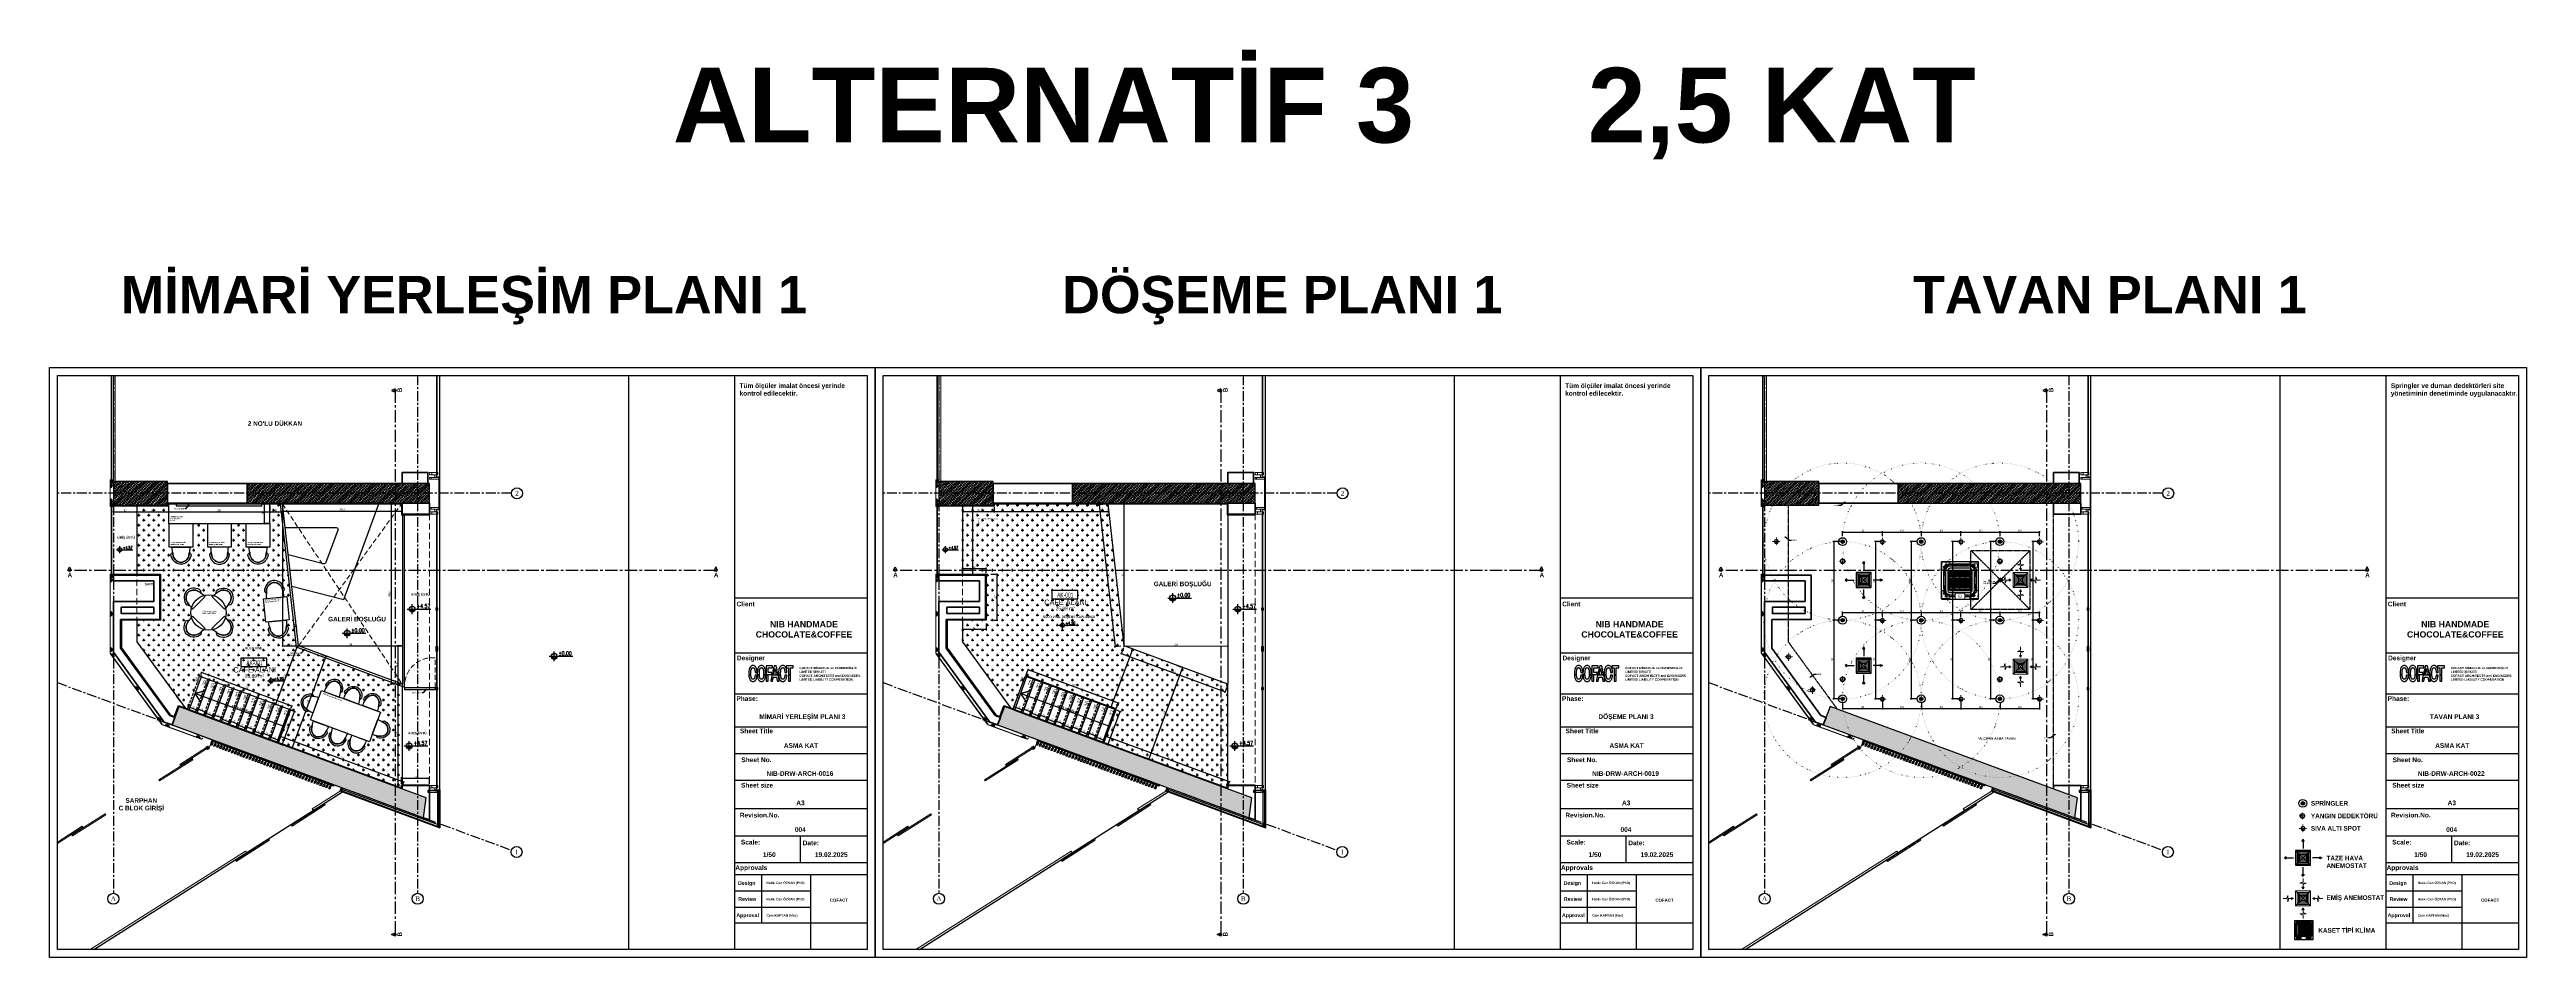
# Model space of a CAD drawing. Header units: millimetres. Extents: x 933584 to 974011, y 4545988 to 4553664.
# Drawn here: x 953802 to 960102, y 4551355 to 4553664 of the extents above; entities that cross this region are included whole.
import ezdxf
from ezdxf.enums import TextEntityAlignment as Align

# ---------------------------------------------------------------- set-up
doc = ezdxf.new("R2010")
doc.units = ezdxf.units.MM
doc.set_wipeout_variables(frame=1)
doc.header["$PDMODE"] = 35
for name, pattern in [('( Hidden )', [0.375, 0.25, -0.125]), ('568_AVN_KES_01$0$HIDDEN', [0.375, 0.25, -0.125]), ('CENTER', [2, 1.25, -0.25, 0.25, -0.25]), ('CONTINUA', [0]), ('DOT2', [3.175, 0, -3.175]), ('HIDDEN', [9.525, 6.35, -3.175]), ('HIDDEN2', [4.7625, 3.175, -1.5875]), ('HIDDENX2', [19.05, 12.7, -6.35])]:
    doc.linetypes.add(name, pattern=pattern)
doc.layers.get('0').update_dxf_attribs({"color": 255})
doc.layers.get('Defpoints').update_dxf_attribs({"color": 8})
for name, color, linetype in [('0-CSX-CXS_20', 14, 'CENTER'), ('0-DMS-50', 143, 'Continuous'), ('0-HSL-HTC', 253, 'Continuous'), ('0-HSL-HTC_200', 1, 'Continuous'), ('0-HSL-SLD', 252, 'Continuous'), ('0-LNS-SLN', 6, 'Continuous'), ('0-LNS-SPL', 13, '568_AVN_KES_01$0$HIDDEN'), ('0-LNS-VLF', 11, 'Continuous'), ('0-TXT-NXS', 7, 'Continuous'), ('0-TXT-PBX', 6, 'Continuous'), ('0-TXT-PLV_50', 3, 'Continuous'), ('0-TXT-PTX_50', 8, 'Continuous'), ('0-TXT-XBX_20', 3, 'Continuous'), ('2-SPS-RCN', 2, 'Continuous'), ('7-DCR-FRN', 8, 'Continuous'), ('_MSMEP_YT_SPRİNKLER-Details', 7, 'Continuous'), ('_MSMEP_YT_SPRİNKLER-Edge', 7, 'Continuous'), ('N_Mlz-Fitil', 10, 'Continuous'), ('Ytong', 34, 'Continuous')]:
    doc.layers.add(name, color=color, linetype=linetype)
for name, color, linetype, lineweight in [('0-ONK-YANGIN DEDEKTÖRÜ', 4, 'Continuous', 5), ('12-ONK_AYDINLATMA', 1, 'Continuous', 5), ('2-SPS-IBW', 5, 'Continuous', 40), ('3-OPN-WDR', 4, 'Continuous', 18), ('_MSMEP_HT_EMİŞ_EKİPMANLARI', 183, 'Continuous', 18), ('_MSMEP_HT_ÜFLEME_EKİPMANLARI', 10, 'Continuous', 30), ('_MSMEP_KLİMA_CİHAZLAR', 32, 'Continuous', 25), ('_MSMEP_YT_SPRİNKLER', 1, 'Continuous', 30), ('al', 7, 'Continuous', 5), ('cam kolon', 80, 'Continuous', 25), ('cl', 7, 'Continuous', 5), ('CM', 4, 'Continuous', 5), ('DOĞRAMA', 8, 'Continuous', 15), ('DTR', 8, 'Continuous', 5), ('FT', 1, 'Continuous', 0), ('mimariKIRIS', 251, 'HIDDEN2', 0), ('PL', 1, 'Continuous', 5), ('PTR', 252, 'Continuous', 5), ('ReferansHatti', 3, 'Continuous', 5), ('S_PROFILE-M.', 130, 'Continuous', 0), ('S_WOOD', 72, 'Continuous', 0), ('SFP CAM', 8, 'Continuous', 9), ('SFP DUVAR', 8, 'Continuous', 30), ('tarama', 8, 'Continuous', 15), ('VD', 11, 'Continuous', 5), ('VDK', 11, 'HIDDEN', 5)]:
    doc.layers.add(name, color=color, linetype=linetype, lineweight=lineweight)
doc.layers.add('S_HATCH TURUNCUPVC', color=7, linetype='Continuous', lineweight=0, true_color=0xa8732e)
doc.styles.add('139_UYG_PLN$0$Dumankaya_fikirtepe_VAZIYET_PLANI$0$Standard', font='arial.ttf')
doc.styles.add('Century Gothic_B_3', font='GOTHICB.TTF', dxfattribs={"height": 4})
doc.styles.add('dim_romans_50', font='swissl.ttf', dxfattribs={"width": 0.6, "height": 5})
doc.styles.add('MAHAL YAZISI', font='ARIALN.TTF', dxfattribs={"width": 0.8})
doc.styles.get("Standard").update_dxf_attribs({"font": 'times.ttf'})
doc.styles.add('T_General', font='simplxtw.shx', dxfattribs={"width": 0.7, "height": 200})
doc.dimstyles.new('ONK_dim 1_50', dxfattribs={"dimscale": 5, "dimtxt": 4, "dimasz": 0.5, "dimexe": 0.5, "dimexo": 0.5, "dimgap": 0.2, "dimtad": 1, "dimdec": 1, "dimrnd": 0.5, "dimzin": 9, "dimtxsty": 'dim_romans_50', "dimblk": 'OBLIQUE', "dimcen": 1, "dimclre": 256, "dimclrt": 256, "dimazin": 2, "dimtfac": 1, "dimtdec": 1, "dimtix": 1, "dimtmove": 2, "dimatfit": 3, "dimldrblk": 'OBLIQUE', "dimfxl": 3, "dimfxlon": 1, "dimarcsym": 0})
pattern_1 = [(45, (954501.9395, 4554793.885), (-4.490128, 4.490128), []), (45, (954506.4297, 4554793.885), (-4.490128, 4.490128), [3.175, -1.5875])]
pattern_2 = [(225.0002434, (911995.8934, 4526389.38498), (0.08838872314, -0.08838797215), [])]
pattern_3 = [(225.0002434, (911995.8934, 4526389.38498), (0.08838872314, -0.08838797215), [])]
pattern_4 = [(225.01200117, (912005.89837, 4526260.11173), (0.08840685953, -0.0883698319), []), (315.01200117, (912005.89837, 4526260.11173), (0.0883698319, 0.08840685953), [])]
pattern_5 = [(225.01200117, (912005.89837, 4526260.11173), (0.08840685953, -0.0883698319), []), (315.01200117, (912005.89837, 4526260.11173), (0.0883698319, 0.08840685953), [])]
pattern_6 = [(225.01200117, (912005.8982, 4525934.18371), (0.08840685953, -0.0883698319), []), (315.01200117, (912005.8982, 4525934.18371), (0.0883698319, 0.08840685953), [])]
pattern_7 = [(225.01200117, (912005.8982, 4525934.18371), (0.08840685953, -0.0883698319), []), (315.01200117, (912005.8982, 4525934.18371), (0.0883698319, 0.08840685953), [])]
pattern_8 = [(261.05658037, (932610.17338, 4518207.45978), (0.1234802925, -0.01943237914), []), (351.05658037, (932610.17338, 4518207.45978), (0.01943237914, 0.1234802925), [])]
pattern_9 = [(261.05658037, (932610.17338, 4518207.45978), (0.1234802925, -0.01943237914), []), (351.05658037, (932610.17338, 4518207.45978), (0.01943237914, 0.1234802925), [])]
pattern_10 = [(45, (950301.9395, 4554793.885), (-4.490128, 4.490128), []), (45, (950306.4297, 4554793.885), (-4.490128, 4.490128), [3.175, -1.5875])]
pattern_11 = [(45, (952401.9395, 4554793.885), (-4.490128, 4.490128), []), (45, (952406.4297, 4554793.885), (-4.490128, 4.490128), [3.175, -1.5875])]

# ---------------------------------------------------------------- blocks, each defined once
blk = doc.blocks.new('aksno_20')
at = {"layer": '0-TXT-XBX_20'}
blk.add_circle((0, 0), 7, dxfattribs=at)
blk.add_attdef('AKSNO', text='', height=6).set_placement((0, 0), align=Align.MIDDLE_CENTER)
blk = doc.blocks.new('ZVBXZDVB')
at = {"layer": '0-CSX-CXS_20', "ltscale": 20}
blk.add_line((934876.3, 4552535.8), (933721.5, 4552535.8), dxfattribs=at)
for points in [[(933863.8, 4552835.4), (933863.8, 4551518.6)], [(934637.8, 4552835.4), (934637.8, 4551518.6)], [(933721.5, 4552054.4), (934876.3, 4551628.2)]]:
    blk.add_lwpolyline(points, dxfattribs=at)
at = {"layer": '0-TXT-XBX_20'}
ref = blk.add_blockref('aksno_20', (934890.3, 4552535.8), dxfattribs=dict(at, xscale=2, yscale=2, zscale=2))
ref.add_attrib('AKSNO', '2', dxfattribs={"color": 7, "height": 12}).set_placement((934890.3, 4552535.8), align=Align.MIDDLE_CENTER)
ref = blk.add_blockref('aksno_20', (934889.4, 4551623.4), dxfattribs=dict(at, xscale=2, yscale=2, zscale=2))
ref.add_attrib('AKSNO', '1', dxfattribs={"color": 7, "height": 12}).set_placement((934889.4, 4551623.4), align=Align.MIDDLE_CENTER)
ref = blk.add_blockref('aksno_20', (933863.8, 4551504.6), dxfattribs=dict(at, xscale=2, yscale=2, zscale=2))
ref.add_attrib('AKSNO', 'A', dxfattribs={"color": 7, "height": 12}).set_placement((933863.8, 4551504.6), align=Align.MIDDLE_CENTER)
ref = blk.add_blockref('aksno_20', (934637.8, 4551504.6), dxfattribs=dict(at, xscale=2, yscale=2, zscale=2))
ref.add_attrib('AKSNO', 'B', dxfattribs={"color": 7, "height": 12}).set_placement((934637.8, 4551504.6), align=Align.MIDDLE_CENTER)
blk = doc.blocks.new('A$C252E1D81')
at = {"layer": 'DOĞRAMA', "color": 253, "true_color": 0xadadad}
for points in [[(6, 20), (0, 20), (0, 21), (6, 21)], [(0, 0), (6, 0), (6, 6), (0, 6)]]:
    blk.add_lwpolyline(points, close=True, dxfattribs=at)
blk.add_lwpolyline([(6, 6), (6, 18), (4, 18), (4, 20), (2, 20), (2, 18), (0, 18), (0, 6), (6, 6)], dxfattribs=at)
blk = doc.blocks.new('XVBZDVBZDVB')
at = {"layer": '3-OPN-WDR'}
for p, q in [((934681.8, 4554084.8), (934681.8, 4554335.4)), ((934683.8, 4554084.8), (934683.8, 4554335.4)), ((934683.8, 4554082.8), (934683.8, 4554084.8)), ((934687.8, 4554075.8), (934667.8, 4554075.8)), ((934667.8, 4554071.8), (934687.8, 4554071.8)), ((934681.8, 4554077.8), (934689.9, 4554077.8)), ((934682.4, 4554075.8), (934687.7, 4554075.8)), ((934687.9, 4553993.8), (934687.9, 4554077.8)), ((934689.9, 4553993.8), (934689.9, 4554077.8)), ((934667.8, 4553999.8), (934687.8, 4553999.8)), ((934687.8, 4553995.8), (934667.8, 4553995.8)), ((934681.8, 4553993.8), (934689.9, 4553993.8)), ((934681.8, 4553738.3), (934681.8, 4553984.8)), ((934682.4, 4553995.8), (934687.7, 4553995.8)), ((934683.8, 4553738.3), (934683.8, 4553985.8)), ((934681.8, 4553286.6), (934681.8, 4553740.3)), ((934683.8, 4553289.6), (934683.8, 4553740.3))]:
    blk.add_line(p, q, dxfattribs=at)
for points in [[(934681.8, 4554082.8), (934677.8, 4554082.8), (934677.8, 4554075.8), (934681.8, 4554075.8)], [(934667.8, 4554075.8), (934663.8, 4554075.8), (934663.8, 4554071.8), (934667.8, 4554071.8)], [(934687.7, 4554075.8), (934687.8, 4554075.8), (934687.8, 4554071.8), (934687.7, 4554071.8)], [(934667.8, 4553995.8), (934663.8, 4553995.8), (934663.8, 4553999.8), (934667.8, 4553999.8)], [(934681.8, 4553988.8), (934677.8, 4553988.8), (934677.8, 4553995.8), (934681.8, 4553995.8)], [(934687.7, 4553995.8), (934687.8, 4553995.8), (934687.8, 4553999.8), (934687.7, 4553999.8)], [(934683.8, 4553738.3), (934683.8, 4553744.3), (934684.8, 4553744.3), (934684.8, 4553738.3)], [(934683.8, 4553640.3), (934683.8, 4553646.3), (934684.8, 4553646.3), (934684.8, 4553640.3)], [(934683.8, 4553634.3), (934683.8, 4553640.3), (934684.8, 4553640.3), (934684.8, 4553634.3)], [(934683.8, 4553536.3), (934683.8, 4553542.3), (934684.8, 4553542.3), (934684.8, 4553536.3)], [(934681.8, 4553286.6), (934677.8, 4553286.6), (934677.8, 4553279.6), (934681.8, 4553279.6)]]:
    blk.add_lwpolyline(points, close=True, dxfattribs=at)
for points in [[(934679.8, 4553738.3), (934681.8, 4553738.3), (934681.8, 4553740.3), (934683.8, 4553740.3), (934683.8, 4553742.3), (934681.8, 4553742.3), (934681.8, 4553744.3), (934679.8, 4553744.3), (934679.8, 4553738.3)], [(934679.8, 4553640.3), (934681.8, 4553640.3), (934681.8, 4553642.3), (934683.8, 4553642.3), (934683.8, 4553644.3), (934681.8, 4553644.3), (934681.8, 4553646.3), (934679.8, 4553646.3), (934679.8, 4553640.3)], [(934679.8, 4553634.3), (934681.8, 4553634.3), (934681.8, 4553636.3), (934683.8, 4553636.3), (934683.8, 4553638.3), (934681.8, 4553638.3), (934681.8, 4553640.3), (934679.8, 4553640.3), (934679.8, 4553634.3)], [(934679.8, 4553536.3), (934681.8, 4553536.3), (934681.8, 4553538.3), (934683.8, 4553538.3), (934683.8, 4553540.3), (934681.8, 4553540.3), (934681.8, 4553542.3), (934679.8, 4553542.3), (934679.8, 4553536.3)]]:
    blk.add_lwpolyline(points, dxfattribs=at)
at = {"layer": 'DOĞRAMA', "color": 253, "true_color": 0xadadad}
for p, q in [((934663.8, 4553982.8), (934663.8, 4553988.8)), ((934663.8, 4553988.8), (934669.8, 4553988.8)), ((934669.8, 4553982.8), (934663.8, 4553982.8)), ((934669.8, 4553988.8), (934669.8, 4553982.8))]:
    blk.add_line(p, q, dxfattribs=at)
blk.add_lwpolyline([(934669.8, 4553988.8), (934681.8, 4553988.8), (934681.8, 4553986.8), (934683.8, 4553986.8), (934683.8, 4553984.8), (934681.8, 4553984.8), (934681.8, 4553982.8), (934669.8, 4553982.8), (934669.8, 4553988.8)], dxfattribs=at)
blk.add_lwpolyline([(934683.8, 4553988.8), (934683.8, 4553982.8), (934684.8, 4553982.8), (934684.8, 4553988.8)], close=True, dxfattribs=at)
at = {"layer": '3-OPN-WDR'}
for p, rotation in [((934663.8, 4554088.8), 270), ((934663.8, 4553292.6), 270.0000000133402)]:
    blk.add_blockref('A$C252E1D81', p, dxfattribs=dict(at, rotation=rotation))
blk = doc.blocks.new('809200')
at = {"layer": 'DTR'}
h = blk.add_hatch(dxfattribs=at)
h.set_pattern_fill('ANSI37', color=256, scale=0.3)
edge = h.paths.add_edge_path(flags=16)
edge.add_line((8, -2), (9, -2))
edge.add_arc((9, -3), 0.5, 0, 90, ccw=False)
edge.add_line((9, -3), (9, -4))
edge.add_arc((9, -4), 0.5, 270, 360, ccw=False)
edge.add_line((9, -5), (7, -5))
edge.add_arc((7, -4), 0.5, 162.80976, 270, ccw=False)
edge.add_line((7, -4), (8, -3))
edge.add_arc((8, -3), 0.5, 90, 162.80976, ccw=False)
edge = h.paths.add_edge_path(flags=16)
edge.add_arc((5, 13), 11.1, 264.80833, 275.19167, ccw=False)
edge.add_arc((4, 2), 0.5, 84.80833, 180)
edge.add_line((4, 2), (4, 0))
edge.add_line((4, 0), (5, -2))
edge.add_arc((5, -2), 0.6, 205, 335)
edge.add_line((6, -2), (7, 0))
edge.add_line((7, 0), (7, 2))
edge.add_arc((7, 2), 0.5, 0, 95.19167)
edge = h.paths.add_edge_path(flags=16)
edge.add_line((3, -2), (2, -2))
edge.add_arc((2, -3), 0.5, 90, 180)
edge.add_line((2, -3), (2, -4))
edge.add_arc((2, -4), 0.5, 180, 270)
edge.add_line((2, -5), (4, -5))
edge.add_arc((4, -4), 0.5, 270, 17.19024)
edge.add_line((4, -4), (3, -3))
edge.add_arc((3, -3), 0.5, 17.19024, 90)
edge = h.paths.add_edge_path()
edge.add_line((9, 2), (8, 2))
edge.add_arc((8, 1), 0.2, 95, 180)
edge.add_line((8, 1), (8, 0))
edge.add_arc((9, 0), 0.3, 180, 285)
edge.add_line((9, 0), (10, 0))
edge.add_arc((10, 0), 0.3, 90, 105, ccw=False)
edge.add_line((10, 0), (11, 0))
edge.add_arc((11, 0), 0.3, 0, 90, ccw=False)
edge.add_line((11, 0), (11, -8))
edge.add_line((11, -8), (12, -9))
edge.add_arc((11, -9), 0.2, 246.52446, 29.46678, ccw=False)
edge.add_line((11, -9), (10, -8))
edge.add_line((10, -8), (9, -8))
edge.add_arc((2, 31), 39.9, 269.13265, 279.1665, ccw=False)
edge.add_arc((2, -9), 0.5, 90.86651, 272.17323, ccw=False)
edge.add_arc((3, 6), 13.7, 265.8473, 288.189)
edge.add_arc((7, -7), 0.2, 287.99812, 38.37706)
edge.add_arc((7, -7), 0.5, 38.37706, 122.91033)
edge.add_arc((2, 1), 9.26, 265.99419, 295.32376, ccw=False)
edge.add_arc((2, -8), 0.6, 90, 180)
edge.add_line((1, -8), (1, -9))
edge.add_arc((1, -9), 0.3, 270, 360, ccw=False)
edge.add_line((1, -9), (0, -9))
edge.add_arc((0, -9), 0.3, 180, 270, ccw=False)
edge.add_line((0, -9), (0, -8))
edge.add_arc((-1, -8), 0.5, 0, 88.23969)
edge.add_line((-1, -7), (-7, -7))
edge.add_arc((-7, -7), 0.5, 91.76031, 268.23969, ccw=False)
edge.add_line((-7, -6), (-1, -6))
edge.add_arc((-1, -6), 0.5, 271.76031, 360)
edge.add_line((0, -6), (0, 0))
edge.add_arc((0, 0), 0.3, 90, 180, ccw=False)
edge.add_line((0, 0), (1, 0))
edge.add_line((1, 0), (2, 0))
edge.add_arc((2, 0), 0.3, 255, 360)
edge.add_line((3, 0), (3, 1))
edge.add_arc((2, 1), 0.2, 0, 85)
edge.add_line((3, 2), (2, 2))
edge.add_arc((2, 2), 0.3, 135, 265, ccw=False)
edge.add_line((2, 2), (3, 3))
edge.add_arc((4, 3), 0.5, 79.84402, 135, ccw=False)
edge.add_arc((5, 13), 10, 259.84402, 280.15598)
edge.add_arc((7, 3), 0.5, 45, 100.15598, ccw=False)
edge.add_line((8, 3), (9, 2))
edge.add_arc((9, 2), 0.3, 275, 45, ccw=False)
at = {"layer": 'FT'}
for points in [[(9, 2), (8, 2, 0.388879), (8, 1), (8, 0, 0.493145), (9, 0), (10, 0, -0.065543), (10, 0), (11, 0, -0.414214), (11, 0), (11, -8), (12, -9, -0.719515), (11, -9), (10, -8), (9, -8, -0.043809), (2, -9, -1.011469), (2, -8, 0.097794), (7, -7, 0.52267), (7, -7, 0.386536), (6, -7, -0.128678), (2, -8, 0.414214), (1, -8), (1, -9, -0.414214), (1, -9), (0, -9, -0.414214), (0, -9), (0, -8, 0.405243), (-1, -7), (-7, -7, -0.969739), (-7, -6), (-1, -6, 0.405243), (0, -6), (0, 0, -0.414214), (0, 0), (1, 0), (2, 0, 0.493145), (3, 0), (3, 1, 0.388879), (3, 2), (2, 2, -0.63707), (2, 2), (3, 3, -0.24542), (4, 3, 0.08886), (7, 3, -0.24542), (8, 3), (9, 2, -0.63707)], [(6, 2, -0.045337), (4, 2, 0.441009), (4, 2), (4, 0), (5, -2, 0.63707), (6, -2), (7, 0), (7, 2, 0.441009)], [(3, -2), (2, -2, 0.414214), (2, -3), (2, -4, 0.414214), (2, -5), (4, -5, 0.505083), (4, -4), (3, -3, 0.32883)], [(8, -2), (9, -2, -0.414214), (9, -3), (9, -4, -0.414214), (9, -5), (7, -5, -0.505083), (7, -4), (8, -3, -0.32883)]]:
    blk.add_lwpolyline(points, format="xyb", close=True, dxfattribs=at)
blk = doc.blocks.new('IZOLATOR')
at = {"layer": 'DTR'}
h = blk.add_hatch(dxfattribs=at)
h.set_pattern_fill('ANSI37', color=256, scale=0.3)
edge = h.paths.add_edge_path(flags=16)
edge.add_arc((-16156, 11440), 0.5, 90, 210)
edge.add_line((-16156, 11440), (-16154, 11438))
edge.add_arc((-16156, 11437), 1.5, 330, 30, ccw=False)
edge.add_line((-16154, 11436), (-16156, 11434))
edge.add_arc((-16156, 11433), 0.5, 150, 270)
edge.add_line((-16156, 11433), (-16152, 11433))
edge.add_arc((-16152, 11433), 0.3, 270, 330)
edge.add_line((-16152, 11433), (-16149, 11437))
edge.add_line((-16149, 11437), (-16152, 11441))
edge.add_arc((-16152, 11441), 0.3, 30, 90)
edge.add_line((-16152, 11441), (-16156, 11441))
edge = h.paths.add_edge_path()
edge.add_line((-16136, 11439), (-16134, 11438))
edge.add_arc((-16135, 11438), 0.25, 240, 60, ccw=False)
edge.add_line((-16135, 11438), (-16136, 11438))
edge.add_line((-16136, 11438), (-16140, 11438))
edge.add_line((-16140, 11438), (-16141, 11439))
edge.add_line((-16141, 11439), (-16144, 11439))
edge.add_arc((-16144, 11440), 1, 180, 270, ccw=False)
edge.add_line((-16145, 11440), (-16145, 11441))
edge.add_arc((-16145, 11441), 0.3, 0, 90)
edge.add_line((-16145, 11441), (-16150, 11441))
edge.add_arc((-16150, 11440), 0.5, 90, 210)
edge.add_line((-16150, 11440), (-16148, 11438))
edge.add_arc((-16150, 11437), 1.5, 330, 30, ccw=False)
edge.add_line((-16148, 11436), (-16150, 11434))
edge.add_arc((-16150, 11433), 0.5, 150, 270)
edge.add_line((-16150, 11433), (-16145, 11433))
edge.add_arc((-16145, 11433), 0.3, 270, 0)
edge.add_line((-16145, 11433), (-16145, 11434))
edge.add_arc((-16144, 11434), 1, 90, 180, ccw=False)
edge.add_line((-16144, 11435), (-16141, 11435))
edge.add_line((-16141, 11435), (-16140, 11435))
edge.add_line((-16140, 11435), (-16136, 11435))
edge.add_line((-16136, 11435), (-16135, 11436))
edge.add_arc((-16135, 11436), 0.25, 300, 120, ccw=False)
edge.add_line((-16134, 11436), (-16136, 11435))
edge.add_line((-16136, 11435), (-16139, 11435))
edge.add_line((-16139, 11435), (-16141, 11433))
edge.add_arc((-16141, 11433), 0.3, 195, 315, ccw=False)
edge.add_line((-16142, 11433), (-16142, 11434))
edge.add_line((-16142, 11434), (-16143, 11434))
edge.add_arc((-16143, 11433), 0.3, 90, 180)
edge.add_line((-16143, 11433), (-16143, 11432))
edge.add_arc((-16144, 11432), 0.3, 270, 360, ccw=False)
edge.add_line((-16144, 11431), (-16164, 11431))
edge.add_arc((-16164, 11432), 0.5, 180, 270, ccw=False)
edge.add_line((-16164, 11432), (-16164, 11433))
edge.add_arc((-16164, 11433), 0.3, 90, 180, ccw=False)
edge.add_line((-16164, 11434), (-16163, 11434))
edge.add_line((-16163, 11434), (-16163, 11433))
edge.add_line((-16163, 11433), (-16162, 11433))
edge.add_line((-16162, 11433), (-16162, 11433))
edge.add_line((-16162, 11433), (-16158, 11433))
edge.add_arc((-16158, 11433), 0.3, 270, 330)
edge.add_line((-16158, 11433), (-16155, 11437))
edge.add_line((-16155, 11437), (-16158, 11441))
edge.add_arc((-16158, 11441), 0.3, 30, 90)
edge.add_line((-16158, 11441), (-16162, 11441))
edge.add_line((-16162, 11441), (-16162, 11441))
edge.add_line((-16162, 11441), (-16163, 11441))
edge.add_line((-16163, 11441), (-16163, 11440))
edge.add_line((-16163, 11440), (-16164, 11440))
edge.add_arc((-16164, 11440), 0.3, 180, 270, ccw=False)
edge.add_line((-16164, 11440), (-16164, 11442))
edge.add_arc((-16164, 11442), 0.5, 90, 180, ccw=False)
edge.add_line((-16164, 11442), (-16144, 11442))
edge.add_arc((-16144, 11442), 0.3, 360, 90, ccw=False)
edge.add_line((-16143, 11442), (-16143, 11440))
edge.add_arc((-16143, 11440), 0.3, 180, 270)
edge.add_line((-16143, 11440), (-16142, 11440))
edge.add_line((-16142, 11440), (-16142, 11441))
edge.add_arc((-16141, 11441), 0.3, 45, 165, ccw=False)
edge.add_line((-16141, 11441), (-16139, 11439))
edge.add_line((-16139, 11439), (-16136, 11439))
at = {"layer": 'N_Mlz-Fitil'}
for points in [[(-16136, 11439), (-16134, 11438, -1), (-16135, 11438), (-16136, 11438), (-16140, 11438), (-16141, 11439), (-16144, 11439, -0.414214), (-16145, 11440), (-16145, 11441, 0.414214), (-16145, 11441), (-16150, 11441, 0.57735), (-16150, 11440), (-16148, 11438, -0.267949), (-16148, 11436), (-16150, 11434, 0.57735), (-16150, 11433), (-16145, 11433, 0.414214), (-16145, 11433), (-16145, 11434, -0.414214), (-16144, 11435), (-16141, 11435), (-16140, 11435), (-16136, 11435), (-16135, 11436, -1), (-16134, 11436), (-16136, 11435), (-16139, 11435), (-16141, 11433, -0.57735), (-16142, 11433), (-16142, 11434), (-16143, 11434, 0.414214), (-16143, 11433), (-16143, 11432, -0.414214), (-16144, 11431), (-16164, 11431, -0.414214), (-16164, 11432), (-16164, 11433, -0.414214), (-16164, 11434), (-16163, 11434), (-16163, 11433), (-16162, 11433), (-16162, 11433), (-16158, 11433, 0.267949), (-16158, 11433), (-16155, 11437), (-16158, 11441, 0.267949), (-16158, 11441), (-16162, 11441), (-16162, 11441), (-16163, 11441), (-16163, 11440), (-16164, 11440, -0.414214), (-16164, 11440), (-16164, 11442, -0.414214), (-16164, 11442), (-16144, 11442, -0.414214), (-16143, 11442), (-16143, 11440, 0.414214), (-16143, 11440), (-16142, 11440), (-16142, 11441, -0.57735), (-16141, 11441), (-16139, 11439)], [(-16156, 11441, 0.57735), (-16156, 11440), (-16154, 11438, -0.267949), (-16154, 11436), (-16156, 11434, 0.57735), (-16156, 11433), (-16152, 11433, 0.267949), (-16152, 11433), (-16149, 11437), (-16152, 11441, 0.267949), (-16152, 11441)]]:
    blk.add_lwpolyline(points, format="xyb", close=True, dxfattribs=at)
blk = doc.blocks.new('90-5396')
at = {"layer": 'PTR', "linetype": 'CONTINUA'}
h = blk.add_hatch(color=256, dxfattribs=at)
edge = h.paths.add_edge_path()
edge.add_line((12, 43), (12, 41))
edge.add_line((12, 41), (15, 41))
edge.add_line((15, 41), (15, 42))
edge.add_line((15, 42), (13, 42))
edge.add_line((13, 42), (13, 43))
edge.add_line((13, 43), (18, 43))
edge.add_line((18, 43), (18, 42))
edge.add_line((18, 42), (17, 42))
edge.add_line((17, 42), (17, 41))
edge.add_line((17, 41), (20, 41))
edge.add_line((20, 41), (20, 45))
edge.add_line((20, 45), (-27, 45))
edge.add_line((-27, 45), (-27, 43))
edge.add_line((-27, 43), (-26, 42))
edge.add_line((-26, 42), (-26, 43))
edge.add_line((-26, 43), (-23, 43))
edge.add_line((-23, 43), (-23, 35))
edge.add_line((-23, 35), (-22, 35))
edge.add_line((-22, 35), (-23, 35))
edge.add_line((-23, 35), (-23, 10))
edge.add_line((-23, 10), (-22, 10))
edge.add_line((-22, 10), (-23, 10))
edge.add_line((-23, 10), (-23, 1))
edge.add_line((-23, 1), (-26, 1))
edge.add_line((-26, 1), (-26, 3))
edge.add_line((-26, 3), (-27, 2))
edge.add_line((-27, 2), (-27, 0))
edge.add_line((-27, 0), (0, 0))
edge.add_line((0, 0), (0, 2))
edge.add_line((0, 2), (-1, 3))
edge.add_line((-1, 3), (-1, 1))
edge.add_line((-1, 1), (-5, 1))
edge.add_line((-5, 1), (-5, 16))
edge.add_line((-5, 16), (-1, 16))
edge.add_line((-1, 16), (-1, 15))
edge.add_line((-1, 15), (0, 16))
edge.add_line((0, 16), (0, 19))
edge.add_line((0, 19), (-1, 20))
edge.add_line((-1, 20), (-1, 18))
edge.add_line((-1, 18), (-5, 18))
edge.add_line((-5, 18), (-5, 33))
edge.add_line((-5, 33), (-1, 33))
edge.add_line((-1, 33), (-1, 32))
edge.add_line((-1, 32), (0, 32))
edge.add_line((0, 32), (0, 35))
edge.add_line((0, 35), (-5, 35))
edge.add_line((-5, 35), (-5, 41))
edge.add_arc((-3, 41), 2, 90, 180, ccw=False)
edge.add_line((-3, 43), (12, 43))
h.paths.add_polyline_path([(-21, 1), (-21, 43), (-6, 43), (-6, 1)], flags=16)
at = {"layer": 'al', "linetype": 'CONTINUA'}
blk.add_lwpolyline([(12, 43), (12, 41), (15, 41), (15, 42), (13, 42), (13, 43), (18, 43), (18, 42), (17, 42), (17, 41), (20, 41), (20, 45), (-27, 45), (-27, 43), (-26, 42), (-26, 43), (-23, 43), (-23, 35), (-22, 35), (-23, 35), (-23, 10), (-22, 10), (-23, 10), (-23, 1), (-26, 1), (-26, 3), (-27, 2), (-27, 0), (0, 0), (0, 2), (-1, 3), (-1, 1), (-5, 1), (-5, 16), (-1, 16), (-1, 15), (0, 16), (0, 19), (-1, 20), (-1, 18), (-5, 18), (-5, 33), (-1, 33), (-1, 32), (0, 32), (0, 35), (-5, 35), (-5, 41, -0.414214), (-3, 43)], format="xyb", close=True, dxfattribs=at)
at = {"layer": 'al'}
blk.add_lwpolyline([(-21, 1), (-21, 43), (-6, 43), (-6, 1)], close=True, dxfattribs=at)
blk = doc.blocks.new('142005')
at = {"layer": 'tarama'}
h = blk.add_hatch(dxfattribs=at)
h.set_pattern_fill('DOTS', color=256, scale=8, angle=-90, style=0)
h.set_pattern_definition([(270, (118.3611, -404.1752), (0.5, -0.25), [0, -0.5])])
edge = h.paths.add_edge_path()
edge.add_arc((2, 0), 0.2, 180, 305.65646)
edge.add_line((2, 0), (3, 1))
edge.add_arc((3, 1), 0.25, 316.55209, 125.65646, ccw=False)
edge.add_line((4, 1), (2, -2))
edge.add_line((2, -2), (2, -4))
edge.add_arc((2, -4), 0.2, 180, 305.65646)
edge.add_line((2, -4), (3, -3))
edge.add_arc((3, -3), 0.25, 316.55209, 125.65646, ccw=False)
edge.add_line((4, -3), (2, -6))
edge.add_line((2, -6), (2, -7))
edge.add_arc((2, -7), 0.2, 270, 360, ccw=False)
edge.add_line((2, -7), (0, -7))
edge.add_arc((0, -7), 0.2, 180, 270, ccw=False)
edge.add_line((0, -7), (0, -3))
edge.add_line((0, -3), (-1, -3))
edge.add_line((-1, -3), (-1, -3))
edge.add_arc((-1, -3), 0.25, 212.28204, 360, ccw=False)
edge.add_line((-2, -3), (-2, -2))
edge.add_arc((-2, -1), 1, 147.71796, 212.28204, ccw=False)
edge.add_line((-2, -1), (-2, 1))
edge.add_arc((-1, 0), 0.25, 0, 147.71796, ccw=False)
edge.add_line((-1, 0), (-1, 0))
edge.add_line((-1, 0), (0, 0))
edge.add_line((0, 0), (0, 3))
edge.add_line((0, 3), (-1, 3))
edge.add_arc((-1, 3), 0.3, 125.58646, 270, ccw=False)
edge.add_arc((-12, 20), 19.1, 303.00249, 321.3181)
edge.add_arc((3, 8), 0.313, 305.58811, 174.22096, ccw=False)
edge.add_line((4, 7), (2, 3))
edge.add_arc((-47, 15), 50.4, 345.60414, 346.86868, ccw=False)
edge.add_line((2, 2), (2, 0))
blk.add_lwpolyline([(2, 0, 0.610741), (2, 0), (3, 1, -0.909168), (4, 1), (2, -2), (2, -4, 0.610741), (2, -4), (3, -3, -0.909168), (4, -3), (2, -6), (2, -7, -0.414214), (2, -7), (0, -7, -0.414214), (0, -7), (0, -3), (-1, -3), (-1, -3, -0.751626), (-2, -3), (-2, -2, -0.289411), (-2, -1), (-2, 1, -0.751626), (-1, 0), (-1, 0), (0, 0), (0, 3), (-1, 3, -0.729303), (-1, 4, 0.080087), (3, 8, -1.549214), (4, 7), (2, 3, -0.005518), (2, 2)], format="xyb", close=True)
blk = doc.blocks.new('85-3879T')
at = {"layer": 'tarama', "linetype": 'CONTINUA'}
h = blk.add_hatch(color=256, dxfattribs=at)
edge = h.paths.add_edge_path()
edge.add_arc((-2, -2), 0.5, 2.29061, 90, ccw=False)
edge.add_line((-1, -2), (-1, -18))
edge.add_arc((-1, -19), 0.5, 270, 2.29061, ccw=False)
edge.add_line((-1, -19), (-3, -19))
edge.add_arc((-3, -20), 0.5, 90, 180)
edge.add_line((-4, -20), (-4, -22))
edge.add_line((-4, -22), (-4, -23))
edge.add_arc((-4, -24), 0.4, 150, 240)
edge.add_line((-4, -24), (-4, -24))
edge.add_arc((-4, -24), 0.4, 240, 330)
edge.add_line((-3, -24), (-2, -22))
edge.add_line((-2, -22), (-2, -22))
edge.add_line((-2, -22), (-2, -20))
edge.add_line((-2, -20), (0, -20))
edge.add_line((0, -20), (0, 0))
edge.add_line((0, 0), (-13, 0))
edge.add_line((-13, 0), (-13, -3))
edge.add_line((-13, -3), (-12, -3))
edge.add_line((-12, -3), (-12, -2))
edge.add_line((-12, -2), (-10, -2))
edge.add_line((-10, -2), (-10, -6))
edge.add_line((-10, -6), (-12, -6))
edge.add_line((-12, -6), (-12, -5))
edge.add_line((-12, -5), (-13, -5))
edge.add_line((-13, -5), (-13, -20))
edge.add_arc((-14, -20), 0.5, 270, 360, ccw=False)
edge.add_line((-14, -20), (-14, -20))
edge.add_arc((-14, -21), 0.5, 90, 180)
edge.add_line((-14, -21), (-14, -22))
edge.add_line((-14, -22), (-16, -22))
edge.add_line((-16, -22), (-14, -24))
edge.add_arc((-14, -24), 0.4, 210, 300)
edge.add_line((-13, -24), (-13, -24))
edge.add_arc((-13, -24), 0.4, 300, 30)
edge.add_line((-13, -24), (-13, -23))
edge.add_line((-13, -23), (-13, -21))
edge.add_arc((-14, -20), 1.5, 273.82255, 0)
edge.add_line((-12, -20), (-12, -8))
edge.add_arc((-12, -8), 0.5, 90, 180, ccw=False)
edge.add_line((-12, -8), (-10, -8))
edge.add_arc((-10, -7), 0.5, 270, 0)
edge.add_line((-10, -7), (-10, -2))
edge.add_arc((-9, -2), 0.5, 90, 180, ccw=False)
edge.add_line((-9, -2), (-2, -2))
blk.add_lwpolyline([(-2, -2, -0.402552), (-1, -2), (-1, -18, -0.425972), (-1, -19), (-3, -19, 0.414214), (-4, -20), (-4, -22), (-4, -23, 0.414214), (-4, -24), (-4, -24, 0.414214), (-3, -24), (-2, -22), (-2, -22), (-2, -20), (0, -20), (0, 0), (-13, 0), (-13, -3), (-12, -3), (-12, -2), (-10, -2), (-10, -6), (-12, -6), (-12, -5), (-13, -5), (-13, -20, -0.414214), (-14, -20), (-14, -20, 0.414214), (-14, -21), (-14, -22), (-16, -22), (-14, -24, 0.414214), (-13, -24), (-13, -24, 0.414214), (-13, -24), (-13, -23), (-13, -21, 0.394805), (-12, -20), (-12, -8, -0.414214), (-12, -8), (-10, -8, 0.414214), (-10, -7), (-10, -2, -0.414214), (-9, -2)], format="xyb", close=True)
blk = doc.blocks.new('k0855')
at = {"layer": 'PTR'}
h = blk.add_hatch(color=256, dxfattribs=at)
h.dxf.hatch_style = 1
edge = h.paths.add_edge_path()
edge.add_arc((11, 1), 0.5, 270, 360, ccw=False)
edge.add_line((11, 0), (0, 0))
edge.add_line((0, 0), (0, 0))
edge.add_line((0, 0), (0, 0))
edge.add_line((0, 0), (-11, 0))
edge.add_arc((-11, 1), 0.5, 180, 270, ccw=False)
edge.add_line((-12, 1), (-12, 3))
edge.add_arc((-12, 3), 0.5, 0, 90)
edge.add_line((-12, 4), (-20, 4))
edge.add_arc((-20, 4), 0.5, 180, 270, ccw=False)
edge.add_line((-20, 4), (-20, 8))
edge.add_arc((-21, 8), 0.3, 0, 90)
edge.add_line((-21, 9), (-22, 9))
edge.add_arc((-22, 8), 0.3, 90, 165)
edge.add_line((-22, 8), (-24, 2))
edge.add_line((-24, 2), (-24, 1))
edge.add_line((-24, 1), (-23, 0))
edge.add_line((-23, 0), (-23, -1))
edge.add_arc((-23, -1), 0.3, 270, 360, ccw=False)
edge.add_line((-23, -1), (-24, -1))
edge.add_arc((-24, -1), 0.15, 90, 180)
edge.add_line((-24, -1), (-24, -2))
edge.add_arc((-24, -2), 0.15, 180, 270)
edge.add_line((-24, -2), (-20, -2))
edge.add_arc((-20, -2), 0.3, 270, 315)
edge.add_line((-20, -2), (-19, -2))
edge.add_arc((-19, -1), 0.3, 315, 0)
edge.add_line((-19, -1), (-19, -1))
edge.add_arc((-19, -1), 0.3, 0, 90)
edge.add_line((-19, -1), (-20, -1))
edge.add_arc((-20, -1), 0.3, 180, 270, ccw=False)
edge.add_line((-21, -1), (-21, 1))
edge.add_arc((-20, 1), 0.5, 90, 180, ccw=False)
edge.add_line((-20, 2), (-14, 2))
edge.add_arc((-14, 1), 0.5, 360, 90, ccw=False)
edge.add_line((-14, 1), (-14, -1))
edge.add_arc((-14, -1), 0.3, 270, 360, ccw=False)
edge.add_line((-14, -1), (-15, -1))
edge.add_arc((-15, -1), 0.3, 90, 180)
edge.add_line((-15, -1), (-15, -1))
edge.add_arc((-15, -1), 0.3, 180, 225)
edge.add_line((-15, -2), (-15, -2))
edge.add_arc((-14, -2), 0.3, 225, 270)
edge.add_line((-14, -2), (14, -2))
edge.add_arc((14, -2), 0.3, 270, 315)
edge.add_line((15, -2), (15, -2))
edge.add_arc((15, -1), 0.3, 315, 0)
edge.add_line((15, -1), (15, -1))
edge.add_arc((15, -1), 0.3, 0, 90)
edge.add_line((15, -1), (14, -1))
edge.add_arc((14, -1), 0.3, 180, 270, ccw=False)
edge.add_line((14, -1), (14, 1))
edge.add_arc((14, 1), 0.5, 90, 180, ccw=False)
edge.add_line((14, 2), (20, 2))
edge.add_arc((20, 1), 0.5, 0, 90, ccw=False)
edge.add_line((21, 1), (21, -1))
edge.add_arc((20, -1), 0.3, 270, 360, ccw=False)
edge.add_line((20, -1), (19, -1))
edge.add_arc((19, -1), 0.3, 90, 180)
edge.add_line((19, -1), (19, -1))
edge.add_arc((19, -1), 0.3, 180, 225)
edge.add_line((19, -2), (20, -2))
edge.add_arc((20, -2), 0.3, 225, 270)
edge.add_line((20, -2), (23, -2))
edge.add_arc((23, -2), 0.15, 270, 360)
edge.add_line((24, -2), (24, -1))
edge.add_arc((23, -1), 0.15, 0, 90)
edge.add_line((23, -1), (23, -1))
edge.add_arc((23, -1), 0.3, 180, 270, ccw=False)
edge.add_line((23, -1), (23, 0))
edge.add_line((23, 0), (24, 1))
edge.add_line((24, 1), (24, 2))
edge.add_line((24, 2), (22, 8))
edge.add_arc((21, 8), 0.5, 15, 90)
edge.add_line((21, 9), (21, 9))
edge.add_arc((21, 8), 0.3, 90, 180)
edge.add_line((20, 8), (20, 4))
edge.add_arc((20, 4), 0.5, 270, 360, ccw=False)
edge.add_line((20, 4), (12, 4))
edge.add_arc((12, 3), 0.5, 90, 180)
edge.add_line((12, 3), (12, 1))
at = {"layer": 'al'}
blk.add_lwpolyline([(12, 1, -0.414214), (11, 0), (0, 0), (0, 0), (0, 0), (-11, 0, -0.414214), (-12, 1), (-12, 3, 0.414214), (-12, 4), (-20, 4, -0.414214), (-20, 4), (-20, 8, 0.414214), (-21, 9), (-22, 9, 0.339454), (-22, 8), (-24, 2), (-24, 1), (-23, 0), (-23, -1, -0.414214), (-23, -1), (-24, -1, 0.414214), (-24, -1), (-24, -2, 0.414214), (-24, -2), (-20, -2, 0.198912), (-20, -2), (-19, -2, 0.198912), (-19, -1), (-19, -1, 0.414214), (-19, -1), (-20, -1, -0.414214), (-21, -1), (-21, 1, -0.414214), (-20, 2), (-14, 2, -0.414214), (-14, 1), (-14, -1, -0.414214), (-14, -1), (-15, -1, 0.414214), (-15, -1), (-15, -1, 0.198912), (-15, -2), (-15, -2, 0.198912), (-14, -2), (14, -2, 0.198912), (15, -2), (15, -2, 0.198912), (15, -1), (15, -1, 0.414214), (15, -1), (14, -1, -0.414214), (14, -1), (14, 1, -0.414214), (14, 2), (20, 2, -0.414214), (21, 1), (21, -1, -0.414214), (20, -1), (19, -1, 0.414214), (19, -1), (19, -1, 0.198912), (19, -2), (20, -2, 0.198912), (20, -2), (23, -2, 0.414214), (24, -2), (24, -1, 0.414214), (23, -1), (23, -1, -0.414214), (23, -1), (23, 0), (24, 1), (24, 2), (22, 8, 0.339454), (21, 9), (21, 9, 0.414214), (20, 8), (20, 4, -0.414214), (20, 4), (12, 4, 0.414214), (12, 3)], format="xyb", close=True, dxfattribs=at)
blk = doc.blocks.new('KAPAK FİTİLİ')
at = {"layer": 'PTR'}
h = blk.add_hatch(dxfattribs=at)
h.set_pattern_fill('ANSI37', color=256, scale=0.5)
edge = h.paths.add_edge_path(flags=16)
edge.add_line((18076, 6993), (18076, 6995))
edge.add_arc((18076, 6995), 0.5, 90, 180, ccw=False)
edge.add_line((18076, 6996), (18077, 6996))
edge.add_arc((18077, 6995), 0.5, 360, 90, ccw=False)
edge.add_line((18078, 6995), (18078, 6993))
edge.add_arc((18077, 6993), 0.5, 264.80833, 360, ccw=False)
edge.add_line((18077, 6993), (18076, 6993))
edge.add_arc((18076, 6993), 0.5, 180, 275.19167, ccw=False)
edge = h.paths.add_edge_path()
edge.add_line((18072, 6995), (18073, 6995))
edge.add_arc((18073, 6996), 0.8, 269.98768, 279.16961)
edge.add_line((18073, 6995), (18074, 6996))
edge.add_arc((18075, 6995), 0.3, 360, 105, ccw=False)
edge.add_line((18075, 6995), (18075, 6994))
edge.add_arc((18075, 6994), 0.2, 275, 360, ccw=False)
edge.add_line((18075, 6994), (18075, 6994))
edge.add_arc((18075, 6994), 0.2, 95, 225)
edge.add_line((18074, 6993), (18076, 6992))
edge.add_arc((18076, 6992), 0.5, 225, 270)
edge.add_line((18076, 6992), (18078, 6992))
edge.add_arc((18078, 6992), 0.5, 270, 315)
edge.add_line((18078, 6992), (18079, 6993))
edge.add_arc((18079, 6994), 0.2, 315, 85)
edge.add_line((18079, 6994), (18079, 6994))
edge.add_arc((18079, 6994), 0.2, 180, 265, ccw=False)
edge.add_line((18079, 6994), (18079, 6995))
edge.add_arc((18079, 6995), 0.3, 75, 180, ccw=False)
edge.add_line((18079, 6996), (18080, 6995))
edge.add_line((18080, 6995), (18084, 6995))
edge.add_arc((18084, 6996), 0.5, 270, 360)
edge.add_line((18085, 6996), (18085, 6998))
edge.add_arc((18088, 6996), 3.14, 135.38475, 152.6478, ccw=False)
edge.add_line((18085, 6999), (18086, 6999))
edge.add_arc((18086, 6999), 0.3, 335, 140)
edge.add_line((18085, 6999), (18083, 6998))
edge.add_arc((18083, 6998), 0.5, 210, 320.25916, ccw=False)
edge.add_line((18082, 6998), (18081, 6999))
edge.add_arc((18081, 6999), 0.3, 30, 150)
edge.add_line((18081, 6999), (18080, 6998))
edge.add_arc((18080, 6998), 0.3, 210, 330, ccw=False)
edge.add_line((18080, 6998), (18079, 6999))
edge.add_arc((18079, 6999), 0.3, 30, 150)
edge.add_line((18079, 6999), (18078, 6998))
edge.add_arc((18078, 6998), 0.3, 210, 330, ccw=False)
edge.add_line((18078, 6998), (18077, 6999))
edge.add_arc((18077, 6999), 0.3, 30, 150)
edge.add_line((18077, 6999), (18076, 6998))
edge.add_arc((18076, 6998), 0.3, 210, 330, ccw=False)
edge.add_line((18076, 6998), (18075, 6999))
edge.add_arc((18075, 6999), 0.3, 30, 150)
edge.add_line((18074, 6999), (18074, 6998))
edge.add_arc((18074, 6998), 0.3, 210, 330, ccw=False)
edge.add_line((18073, 6998), (18073, 6999))
edge.add_arc((18073, 6999), 0.3, 30, 150)
edge.add_line((18072, 6999), (18072, 6999))
edge.add_arc((18072, 6998), 0.3, 150, 180)
edge.add_line((18072, 6998), (18072, 6996))
edge.add_arc((18072, 6996), 0.3, 180, 270)
at = {"layer": 'FT'}
for points in [[(18072, 6995), (18073, 6995, 0.040085), (18073, 6995), (18074, 6996, -0.493145), (18075, 6995), (18075, 6994, -0.388879), (18075, 6994), (18075, 6994, 0.63707), (18074, 6993), (18076, 6992, 0.198912), (18076, 6992), (18078, 6992, 0.198912), (18078, 6992), (18079, 6993, 0.63707), (18079, 6994), (18079, 6994, -0.388879), (18079, 6994), (18079, 6995, -0.493145), (18079, 6996), (18080, 6995), (18084, 6995, 0.414214), (18085, 6996), (18085, 6998, -0.075467), (18085, 6999), (18086, 6999, 0.876976), (18085, 6999), (18083, 6998, -0.522005), (18082, 6998), (18081, 6999, 0.57735), (18081, 6999), (18080, 6998, -0.57735), (18080, 6998), (18079, 6999, 0.57735), (18079, 6999), (18078, 6998, -0.57735), (18078, 6998), (18077, 6999, 0.57735), (18077, 6999), (18076, 6998, -0.57735), (18076, 6998), (18075, 6999, 0.57735), (18074, 6999), (18074, 6998, -0.57735), (18073, 6998), (18073, 6999, 0.57735), (18072, 6999), (18072, 6999, 0.131652), (18072, 6998), (18072, 6996, 0.414214)], [(18076, 6993), (18076, 6995, -0.414214), (18076, 6996), (18077, 6996, -0.414214), (18078, 6995), (18078, 6993, -0.441009), (18077, 6993), (18076, 6993, -0.441009)]]:
    blk.add_lwpolyline(points, format="xyb", close=True, dxfattribs=at)
blk = doc.blocks.new('XCVBXCVBXZ')
at = {"layer": 'PTR'}
h = blk.add_hatch(color=256, dxfattribs=at)
h.dxf.hatch_style = 1
h.paths.add_polyline_path([(933860.4, 4554052.2), (933856.3, 4554052.2), (933856.3, 4554049.4), (933856.6, 4554049.4), (933856.6, 4554051.9), (933860.4, 4554051.9)])
h = blk.add_hatch(color=256, dxfattribs=at)
h.dxf.hatch_style = 1
h.paths.add_polyline_path([(933860.4, 4554052.2), (933856.3, 4554052.2), (933856.3, 4554049.4), (933856.6, 4554049.4), (933856.6, 4554051.9), (933860.4, 4554051.9)])
h = blk.add_hatch(color=256, dxfattribs=at)
h.dxf.hatch_style = 1
h.paths.add_polyline_path([(933860.4, 4554019.3), (933856.3, 4554019.3), (933856.3, 4554022.1), (933856.6, 4554022.1), (933856.6, 4554019.6), (933860.4, 4554019.6)])
h = blk.add_hatch(color=256, dxfattribs=at)
h.dxf.hatch_style = 1
h.paths.add_polyline_path([(933860.4, 4554019.3), (933856.3, 4554019.3), (933856.3, 4554022.1), (933856.6, 4554022.1), (933856.6, 4554019.6), (933860.4, 4554019.6)])
h = blk.add_hatch(color=252, dxfattribs=at)
h.dxf.hatch_style = 1
h.paths.add_polyline_path([(933865.9, 4554066.3), (933861.9, 4554066.3), (933861.9, 4554066.3), (933861.9, 4554066.3), (933861.9, 4554065), (933862.1, 4554065), (933862.1, 4554066.1), (933865.9, 4554066.1)])
h = blk.add_hatch(color=252, dxfattribs=at)
h.dxf.hatch_style = 1
h.paths.add_polyline_path([(933865.9, 4554066.3), (933861.9, 4554066.3), (933861.9, 4554066.3), (933861.9, 4554066.3), (933861.9, 4554065), (933862.1, 4554065), (933862.1, 4554066.1), (933865.9, 4554066.1)])
h = blk.add_hatch(color=252, dxfattribs=at)
h.dxf.hatch_style = 1
h.paths.add_polyline_path([(933865.9, 4554005.3), (933861.9, 4554005.3), (933861.9, 4554005.3), (933861.9, 4554005.3), (933861.9, 4554006.6), (933862.1, 4554006.6), (933862.1, 4554005.5), (933865.9, 4554005.5)])
h = blk.add_hatch(color=252, dxfattribs=at)
h.dxf.hatch_style = 1
h.paths.add_polyline_path([(933865.9, 4554005.3), (933861.9, 4554005.3), (933861.9, 4554005.3), (933861.9, 4554005.3), (933861.9, 4554006.6), (933862.1, 4554006.6), (933862.1, 4554005.5), (933865.9, 4554005.5)])
h = blk.add_hatch(color=256, dxfattribs=at)
h.dxf.hatch_style = 1
h.paths.add_polyline_path([(933860.4, 4553812.2), (933856.3, 4553812.2), (933856.3, 4553809.4), (933856.6, 4553809.4), (933856.6, 4553811.9), (933860.4, 4553811.9)])
h = blk.add_hatch(color=256, dxfattribs=at)
h.dxf.hatch_style = 1
h.paths.add_polyline_path([(933860.4, 4553812.2), (933856.3, 4553812.2), (933856.3, 4553809.4), (933856.6, 4553809.4), (933856.6, 4553811.9), (933860.4, 4553811.9)])
h = blk.add_hatch(color=252, dxfattribs=at)
h.dxf.hatch_style = 1
h.paths.add_polyline_path([(933865.9, 4553826.3), (933861.9, 4553826.3), (933861.9, 4553826.3), (933861.9, 4553826.3), (933861.9, 4553825), (933862.1, 4553825), (933862.1, 4553826.1), (933865.9, 4553826.1)])
h = blk.add_hatch(color=252, dxfattribs=at)
h.dxf.hatch_style = 1
h.paths.add_polyline_path([(933865.9, 4553826.3), (933861.9, 4553826.3), (933861.9, 4553826.3), (933861.9, 4553826.3), (933861.9, 4553825), (933862.1, 4553825), (933862.1, 4553826.1), (933865.9, 4553826.1)])
h = blk.add_hatch(color=256, dxfattribs=at)
h.dxf.hatch_style = 1
h.paths.add_polyline_path([(933860.4, 4553732.5), (933856.3, 4553732.5), (933856.3, 4553735.2), (933856.6, 4553735.2), (933856.6, 4553732.8), (933860.4, 4553732.8)])
h = blk.add_hatch(color=256, dxfattribs=at)
h.dxf.hatch_style = 1
h.paths.add_polyline_path([(933860.4, 4553732.5), (933856.3, 4553732.5), (933856.3, 4553735.2), (933856.6, 4553735.2), (933856.6, 4553732.8), (933860.4, 4553732.8)])
h = blk.add_hatch(color=256, dxfattribs=at)
h.dxf.hatch_style = 1
h.paths.add_polyline_path([(933860.4, 4553726.3), (933856.3, 4553726.3), (933856.3, 4553723.5), (933856.6, 4553723.5), (933856.6, 4553726), (933860.4, 4553726)])
h = blk.add_hatch(color=256, dxfattribs=at)
h.dxf.hatch_style = 1
h.paths.add_polyline_path([(933860.4, 4553726.3), (933856.3, 4553726.3), (933856.3, 4553723.5), (933856.6, 4553723.5), (933856.6, 4553726), (933860.4, 4553726)])
h = blk.add_hatch(color=256, dxfattribs=at)
h.dxf.hatch_style = 1
h.paths.add_polyline_path([(933860.4, 4553640.4), (933856.3, 4553640.4), (933856.3, 4553643.2), (933856.6, 4553643.2), (933856.6, 4553640.7), (933860.4, 4553640.7)])
h = blk.add_hatch(color=256, dxfattribs=at)
h.dxf.hatch_style = 1
h.paths.add_polyline_path([(933860.4, 4553640.4), (933856.3, 4553640.4), (933856.3, 4553643.2), (933856.6, 4553643.2), (933856.6, 4553640.7), (933860.4, 4553640.7)])
h = blk.add_hatch(color=256, dxfattribs=at)
h.dxf.hatch_style = 1
h.paths.add_polyline_path([(933866, 4553623.1), (933862.7, 4553620.7), (933864.3, 4553618.5), (933864.5, 4553618.6), (933863.1, 4553620.6), (933866.2, 4553622.9)])
h = blk.add_hatch(color=256, dxfattribs=at)
h.dxf.hatch_style = 1
h.paths.add_polyline_path([(933866, 4553623.1), (933862.7, 4553620.7), (933864.3, 4553618.5), (933864.5, 4553618.6), (933863.1, 4553620.6), (933866.2, 4553622.9)])
h = blk.add_hatch(color=256, dxfattribs=at)
h.dxf.hatch_style = 1
h.paths.add_polyline_path([(933866, 4553623.1), (933862.7, 4553620.7), (933864.3, 4553618.5), (933864.5, 4553618.6), (933863.1, 4553620.6), (933866.2, 4553622.9)])
h = blk.add_hatch(color=256, dxfattribs=at)
h.dxf.hatch_style = 1
h.paths.add_polyline_path([(933866, 4553623.1), (933862.7, 4553620.7), (933864.3, 4553618.5), (933864.5, 4553618.6), (933863.1, 4553620.6), (933866.2, 4553622.9)])
h = blk.add_hatch(color=256, dxfattribs=at)
h.dxf.hatch_style = 1
h.paths.add_polyline_path([(933923.9, 4553543.5), (933920.6, 4553541.1), (933919, 4553543.3), (933919.2, 4553543.5), (933920.7, 4553541.5), (933923.7, 4553543.8)])
h = blk.add_hatch(color=256, dxfattribs=at)
h.dxf.hatch_style = 1
h.paths.add_polyline_path([(933923.9, 4553543.5), (933920.6, 4553541.1), (933919, 4553543.3), (933919.2, 4553543.5), (933920.7, 4553541.5), (933923.7, 4553543.8)])
h = blk.add_hatch(color=256, dxfattribs=at)
h.dxf.hatch_style = 1
h.paths.add_polyline_path([(933927.6, 4553538.5), (933924.2, 4553536.1), (933925.9, 4553533.9), (933926.1, 4553534), (933924.7, 4553536), (933927.7, 4553538.3)])
h = blk.add_hatch(color=256, dxfattribs=at)
h.dxf.hatch_style = 1
h.paths.add_polyline_path([(933927.6, 4553538.5), (933924.2, 4553536.1), (933925.9, 4553533.9), (933926.1, 4553534), (933924.7, 4553536), (933927.7, 4553538.3)])
h = blk.add_hatch(color=256, dxfattribs=at)
h.dxf.hatch_style = 1
h.paths.add_polyline_path([(933981.4, 4553464.6), (933978, 4553462.2), (933976.4, 4553464.4), (933976.7, 4553464.6), (933978.1, 4553462.6), (933981.2, 4553464.8)])
h = blk.add_hatch(color=256, dxfattribs=at)
h.dxf.hatch_style = 1
h.paths.add_polyline_path([(933981.4, 4553464.6), (933978, 4553462.2), (933976.4, 4553464.4), (933976.7, 4553464.6), (933978.1, 4553462.6), (933981.2, 4553464.8)])
h = blk.add_hatch(color=256, dxfattribs=at)
h.dxf.hatch_style = 1
h.paths.add_polyline_path([(934004.4, 4553446.3), (934002.9, 4553442.5), (934005.5, 4553441.5), (934005.6, 4553441.8), (934003.3, 4553442.6), (934004.7, 4553446.2)])
h = blk.add_hatch(color=256, dxfattribs=at)
h.dxf.hatch_style = 1
h.paths.add_polyline_path([(934004.4, 4553446.3), (934002.9, 4553442.5), (934005.5, 4553441.5), (934005.6, 4553441.8), (934003.3, 4553442.6), (934004.7, 4553446.2)])
h = blk.add_hatch(color=256, dxfattribs=at)
h.dxf.hatch_style = 1
h.paths.add_polyline_path([(934078.4, 4553419), (934076.9, 4553415.2), (934074.4, 4553416.1), (934074.5, 4553416.4), (934076.8, 4553415.5), (934078.1, 4553419.1)])
h = blk.add_hatch(color=256, dxfattribs=at)
h.dxf.hatch_style = 1
h.paths.add_polyline_path([(934078.4, 4553419), (934076.9, 4553415.2), (934074.4, 4553416.1), (934074.5, 4553416.4), (934076.8, 4553415.5), (934078.1, 4553419.1)])
h = blk.add_hatch(color=256, dxfattribs=at)
h.dxf.hatch_style = 1
edge = h.paths.add_edge_path()
edge.add_line((934106.5, 4553388), (934107.1, 4553387.1))
edge.add_arc((934107, 4553387), 0.075, 249.26578, 32.39588, ccw=False)
edge.add_line((934107, 4553387), (934103.2, 4553384.6))
edge.add_arc((934103.1, 4553384.6), 0.075, 212.39588, 355.52599, ccw=False)
edge.add_line((934103.1, 4553384.5), (934102.5, 4553385.4))
edge.add_arc((934102.5, 4553385.5), 0.0583, 296.13124, 124.46522)
edge.add_line((934102.4, 4553385.5), (934102.4, 4553385.6))
edge.add_line((934102.4, 4553385.6), (934102.3, 4553385.6))
edge.add_line((934102.3, 4553385.6), (934103, 4553384.5))
edge.add_arc((934103.1, 4553384.6), 0.2, 212.38266, 302.39588)
edge.add_line((934103.2, 4553384.4), (934107.1, 4553386.9))
edge.add_arc((934107, 4553387.1), 0.2, 302.39588, 32.3667)
edge.add_line((934107.2, 4553387.2), (934106.5, 4553388.3))
edge.add_line((934106.5, 4553388.3), (934106.4, 4553388.2))
edge.add_line((934106.4, 4553388.2), (934106.4, 4553388.1))
edge.add_arc((934106.5, 4553388), 0.0583, 120.28413, 308.61812)
at = {"layer": 'ReferansHatti'}
h = blk.add_hatch(dxfattribs=at)
h.set_pattern_fill('ANSI37', color=252, angle=180.012)
h.set_pattern_definition(pattern_4)
h.paths.add_polyline_path([(933856.3, 4554052.2), (933856, 4554052.2), (933856, 4554049.4), (933856.3, 4554049.4)])
h = blk.add_hatch(dxfattribs=at)
h.set_pattern_fill('ANSI37', color=252, angle=180.012)
h.set_pattern_definition(pattern_5)
h.paths.add_polyline_path([(933856.3, 4554052.2), (933856, 4554052.2), (933856, 4554049.4), (933856.3, 4554049.4)])
h = blk.add_hatch(dxfattribs=at)
h.set_pattern_fill('ANSI37', color=252, angle=180.012)
h.set_pattern_definition(pattern_4)
h.paths.add_polyline_path([(933856.3, 4554019.3), (933856, 4554019.3), (933856, 4554022.1), (933856.3, 4554022.1)])
h = blk.add_hatch(dxfattribs=at)
h.set_pattern_fill('ANSI37', color=252, angle=180.012)
h.set_pattern_definition(pattern_5)
h.paths.add_polyline_path([(933856.3, 4554019.3), (933856, 4554019.3), (933856, 4554022.1), (933856.3, 4554022.1)])
h = blk.add_hatch(color=252, dxfattribs=at)
h.dxf.hatch_style = 1
h.paths.add_polyline_path([(933857, 4554053.7), (933860.2, 4554053.7), (933860.2, 4554056.9), (933857, 4554056.9)], flags=16)
h.paths.add_polyline_path([(933856.6, 4554053.3), (933860.6, 4554053.3), (933860.6, 4554057.3), (933856.6, 4554057.3)])
h = blk.add_hatch(color=252, dxfattribs=at)
h.dxf.hatch_style = 1
h.paths.add_polyline_path([(933857, 4554053.7), (933860.2, 4554053.7), (933860.2, 4554056.9), (933857, 4554056.9)], flags=16)
h.paths.add_polyline_path([(933856.6, 4554053.3), (933860.6, 4554053.3), (933860.6, 4554057.3), (933856.6, 4554057.3)])
h = blk.add_hatch(color=252, dxfattribs=at)
h.dxf.hatch_style = 1
h.paths.add_polyline_path([(933857, 4554017.8), (933860.2, 4554017.8), (933860.2, 4554014.6), (933857, 4554014.6)], flags=16)
h.paths.add_polyline_path([(933856.6, 4554018.2), (933860.6, 4554018.2), (933860.6, 4554014.2), (933856.6, 4554014.2)])
h = blk.add_hatch(color=252, dxfattribs=at)
h.dxf.hatch_style = 1
h.paths.add_polyline_path([(933857, 4554017.8), (933860.2, 4554017.8), (933860.2, 4554014.6), (933857, 4554014.6)], flags=16)
h.paths.add_polyline_path([(933856.6, 4554018.2), (933860.6, 4554018.2), (933860.6, 4554014.2), (933856.6, 4554014.2)])
h = blk.add_hatch(dxfattribs=at)
h.set_pattern_fill('ANSI31', color=252, angle=180.00024)
h.set_pattern_definition(pattern_2)
edge = h.paths.add_edge_path(flags=16)
edge.add_line((933857.7, 4554064.3), (933861.5, 4554064.3))
edge.add_arc((933861.5, 4554064.1), 0.2, 0.0001, 90.0001, ccw=False)
edge.add_line((933861.7, 4554064.1), (933861.7, 4554062.3))
edge.add_arc((933861.5, 4554062.3), 0.2, 270.0001, 0.0001, ccw=False)
edge.add_line((933861.5, 4554062.1), (933857.7, 4554062.1))
edge.add_arc((933857.7, 4554062.3), 0.2, 180.0001, 270.0001, ccw=False)
edge.add_line((933857.5, 4554062.3), (933857.5, 4554064.1))
edge.add_arc((933857.7, 4554064.1), 0.2, 90.0001, 180.0001, ccw=False)
edge = h.paths.add_edge_path()
edge.add_line((933857.5, 4554064.7), (933861.7, 4554064.7))
edge.add_arc((933861.7, 4554064.3), 0.4, 0.0001, 90.0001, ccw=False)
edge.add_line((933862.1, 4554064.3), (933862.1, 4554062.1))
edge.add_arc((933861.7, 4554062.1), 0.4, 270.0001, 0.0001, ccw=False)
edge.add_line((933861.7, 4554061.7), (933857.5, 4554061.7))
edge.add_arc((933857.5, 4554062.1), 0.4, 180.0001, 270.0001, ccw=False)
edge.add_line((933857.1, 4554062.1), (933857.1, 4554064.3))
edge.add_arc((933857.5, 4554064.3), 0.4, 90.0001, 180.0001, ccw=False)
h = blk.add_hatch(dxfattribs=at)
h.set_pattern_fill('ANSI31', color=252, angle=180.00024)
h.set_pattern_definition(pattern_3)
edge = h.paths.add_edge_path(flags=16)
edge.add_line((933857.7, 4554064.3), (933861.5, 4554064.3))
edge.add_arc((933861.5, 4554064.1), 0.2, 0.0001, 90.0001, ccw=False)
edge.add_line((933861.7, 4554064.1), (933861.7, 4554062.3))
edge.add_arc((933861.5, 4554062.3), 0.2, 270.0001, 0.0001, ccw=False)
edge.add_line((933861.5, 4554062.1), (933857.7, 4554062.1))
edge.add_arc((933857.7, 4554062.3), 0.2, 180.0001, 270.0001, ccw=False)
edge.add_line((933857.5, 4554062.3), (933857.5, 4554064.1))
edge.add_arc((933857.7, 4554064.1), 0.2, 90.0001, 180.0001, ccw=False)
edge = h.paths.add_edge_path()
edge.add_line((933857.5, 4554064.7), (933861.7, 4554064.7))
edge.add_arc((933861.7, 4554064.3), 0.4, 0.0001, 90.0001, ccw=False)
edge.add_line((933862.1, 4554064.3), (933862.1, 4554062.1))
edge.add_arc((933861.7, 4554062.1), 0.4, 270.0001, 0.0001, ccw=False)
edge.add_line((933861.7, 4554061.7), (933857.5, 4554061.7))
edge.add_arc((933857.5, 4554062.1), 0.4, 180.0001, 270.0001, ccw=False)
edge.add_line((933857.1, 4554062.1), (933857.1, 4554064.3))
edge.add_arc((933857.5, 4554064.3), 0.4, 90.0001, 180.0001, ccw=False)
h = blk.add_hatch(dxfattribs=at)
h.set_pattern_fill('ANSI37', color=252, angle=180.012)
h.set_pattern_definition([(225.01200117, (912001.66471, 4526176.93993), (0.08840685953, -0.0883698319), []), (315.01200117, (912001.66471, 4526176.93993), (0.0883698319, 0.08840685953), [])])
h.paths.add_polyline_path([(933857.2, 4554064.7), (933861.9, 4554064.7), (933861.9, 4554065), (933857.2, 4554065)])
h = blk.add_hatch(dxfattribs=at)
h.set_pattern_fill('ANSI37', color=252, angle=180.012)
h.set_pattern_definition([(225.01200117, (912001.66471, 4526176.93993), (0.08840685953, -0.0883698319), []), (315.01200117, (912001.66471, 4526176.93993), (0.0883698319, 0.08840685953), [])])
h.paths.add_polyline_path([(933857.2, 4554064.7), (933861.9, 4554064.7), (933861.9, 4554065), (933857.2, 4554065)])
h = blk.add_hatch(dxfattribs=at)
h.set_pattern_fill('ANSI31', color=252, angle=180.00024)
h.set_pattern_definition(pattern_2)
edge = h.paths.add_edge_path(flags=16)
edge.add_line((933857.7, 4554007.2), (933861.5, 4554007.2))
edge.add_arc((933861.5, 4554007.4), 0.2, 269.9999, 359.9999)
edge.add_line((933861.7, 4554007.4), (933861.7, 4554009.2))
edge.add_arc((933861.5, 4554009.2), 0.2, 359.9999, 89.9999)
edge.add_line((933861.5, 4554009.4), (933857.7, 4554009.4))
edge.add_arc((933857.7, 4554009.2), 0.2, 89.9999, 179.9999)
edge.add_line((933857.5, 4554009.2), (933857.5, 4554007.4))
edge.add_arc((933857.7, 4554007.4), 0.2, 179.9999, 269.9999)
edge = h.paths.add_edge_path()
edge.add_line((933857.5, 4554006.8), (933861.7, 4554006.8))
edge.add_arc((933861.7, 4554007.2), 0.4, 269.9999, 359.9999)
edge.add_line((933862.1, 4554007.2), (933862.1, 4554009.4))
edge.add_arc((933861.7, 4554009.4), 0.4, 359.9999, 89.9999)
edge.add_line((933861.7, 4554009.8), (933857.5, 4554009.8))
edge.add_arc((933857.5, 4554009.4), 0.4, 89.9999, 179.9999)
edge.add_line((933857.1, 4554009.4), (933857.1, 4554007.2))
edge.add_arc((933857.5, 4554007.2), 0.4, 179.9999, 269.9999)
h = blk.add_hatch(dxfattribs=at)
h.set_pattern_fill('ANSI31', color=252, angle=180.00024)
h.set_pattern_definition(pattern_3)
edge = h.paths.add_edge_path(flags=16)
edge.add_line((933857.7, 4554007.2), (933861.5, 4554007.2))
edge.add_arc((933861.5, 4554007.4), 0.2, 269.9999, 359.9999)
edge.add_line((933861.7, 4554007.4), (933861.7, 4554009.2))
edge.add_arc((933861.5, 4554009.2), 0.2, 359.9999, 89.9999)
edge.add_line((933861.5, 4554009.4), (933857.7, 4554009.4))
edge.add_arc((933857.7, 4554009.2), 0.2, 89.9999, 179.9999)
edge.add_line((933857.5, 4554009.2), (933857.5, 4554007.4))
edge.add_arc((933857.7, 4554007.4), 0.2, 179.9999, 269.9999)
edge = h.paths.add_edge_path()
edge.add_line((933857.5, 4554006.8), (933861.7, 4554006.8))
edge.add_arc((933861.7, 4554007.2), 0.4, 269.9999, 359.9999)
edge.add_line((933862.1, 4554007.2), (933862.1, 4554009.4))
edge.add_arc((933861.7, 4554009.4), 0.4, 359.9999, 89.9999)
edge.add_line((933861.7, 4554009.8), (933857.5, 4554009.8))
edge.add_arc((933857.5, 4554009.4), 0.4, 89.9999, 179.9999)
edge.add_line((933857.1, 4554009.4), (933857.1, 4554007.2))
edge.add_arc((933857.5, 4554007.2), 0.4, 179.9999, 269.9999)
h = blk.add_hatch(dxfattribs=at)
h.set_pattern_fill('ANSI37', color=252, angle=180.012)
h.set_pattern_definition([(225.01200117, (912001.66461, 4526237.02682), (0.08840685953, -0.0883698319), []), (315.01200117, (912001.66461, 4526237.02682), (0.0883698319, 0.08840685953), [])])
h.paths.add_polyline_path([(933857.2, 4554006.9), (933861.9, 4554006.9), (933861.9, 4554006.6), (933857.2, 4554006.6)])
h = blk.add_hatch(dxfattribs=at)
h.set_pattern_fill('ANSI37', color=252, angle=180.012)
h.set_pattern_definition([(225.01200117, (912001.66461, 4526237.02682), (0.08840685953, -0.0883698319), []), (315.01200117, (912001.66461, 4526237.02682), (0.0883698319, 0.08840685953), [])])
h.paths.add_polyline_path([(933857.2, 4554006.9), (933861.9, 4554006.9), (933861.9, 4554006.6), (933857.2, 4554006.6)])
h = blk.add_hatch(dxfattribs=at)
h.set_pattern_fill('ANSI37', color=252, angle=180.012)
h.set_pattern_definition([(225.01200117, (912005.8982, 4526020.11172), (0.08840685953, -0.0883698319), []), (315.01200117, (912005.8982, 4526020.11172), (0.0883698319, 0.08840685953), [])])
h.paths.add_polyline_path([(933856.3, 4553812.2), (933856, 4553812.2), (933856, 4553809.4), (933856.3, 4553809.4)])
h = blk.add_hatch(dxfattribs=at)
h.set_pattern_fill('ANSI37', color=252, angle=180.012)
h.set_pattern_definition([(225.01200117, (912005.8982, 4526020.11172), (0.08840685953, -0.0883698319), []), (315.01200117, (912005.8982, 4526020.11172), (0.0883698319, 0.08840685953), [])])
h.paths.add_polyline_path([(933856.3, 4553812.2), (933856, 4553812.2), (933856, 4553809.4), (933856.3, 4553809.4)])
h = blk.add_hatch(color=252, dxfattribs=at)
h.dxf.hatch_style = 1
h.paths.add_polyline_path([(933857, 4553813.7), (933860.2, 4553813.7), (933860.2, 4553816.9), (933857, 4553816.9)], flags=16)
h.paths.add_polyline_path([(933856.6, 4553813.3), (933860.6, 4553813.3), (933860.6, 4553817.3), (933856.6, 4553817.3)])
h = blk.add_hatch(color=252, dxfattribs=at)
h.dxf.hatch_style = 1
h.paths.add_polyline_path([(933857, 4553813.7), (933860.2, 4553813.7), (933860.2, 4553816.9), (933857, 4553816.9)], flags=16)
h.paths.add_polyline_path([(933856.6, 4553813.3), (933860.6, 4553813.3), (933860.6, 4553817.3), (933856.6, 4553817.3)])
h = blk.add_hatch(dxfattribs=at)
h.set_pattern_fill('ANSI31', color=252, angle=180.00024)
h.set_pattern_definition([(225.0002434, (911995.89379, 4526149.38501), (0.08838872314, -0.08838797215), [])])
edge = h.paths.add_edge_path(flags=16)
edge.add_line((933857.7, 4553824.3), (933861.5, 4553824.3))
edge.add_arc((933861.5, 4553824.1), 0.2, 0.0001, 90.0001, ccw=False)
edge.add_line((933861.7, 4553824.1), (933861.7, 4553822.3))
edge.add_arc((933861.5, 4553822.3), 0.2, 270.0001, 0.0001, ccw=False)
edge.add_line((933861.5, 4553822.1), (933857.7, 4553822.1))
edge.add_arc((933857.7, 4553822.3), 0.2, 180.0001, 270.0001, ccw=False)
edge.add_line((933857.5, 4553822.3), (933857.5, 4553824.1))
edge.add_arc((933857.7, 4553824.1), 0.2, 90.0001, 180.0001, ccw=False)
edge = h.paths.add_edge_path()
edge.add_line((933857.5, 4553824.7), (933861.7, 4553824.7))
edge.add_arc((933861.7, 4553824.3), 0.4, 0.0001, 90.0001, ccw=False)
edge.add_line((933862.1, 4553824.3), (933862.1, 4553822.1))
edge.add_arc((933861.7, 4553822.1), 0.4, 270.0001, 0.0001, ccw=False)
edge.add_line((933861.7, 4553821.7), (933857.5, 4553821.7))
edge.add_arc((933857.5, 4553822.1), 0.4, 180.0001, 270.0001, ccw=False)
edge.add_line((933857.1, 4553822.1), (933857.1, 4553824.3))
edge.add_arc((933857.5, 4553824.3), 0.4, 90.0001, 180.0001, ccw=False)
h = blk.add_hatch(dxfattribs=at)
h.set_pattern_fill('ANSI31', color=252, angle=180.00024)
h.set_pattern_definition([(225.0002434, (911995.89379, 4526149.38501), (0.08838872314, -0.08838797215), [])])
edge = h.paths.add_edge_path(flags=16)
edge.add_line((933857.7, 4553824.3), (933861.5, 4553824.3))
edge.add_arc((933861.5, 4553824.1), 0.2, 0.0001, 90.0001, ccw=False)
edge.add_line((933861.7, 4553824.1), (933861.7, 4553822.3))
edge.add_arc((933861.5, 4553822.3), 0.2, 270.0001, 0.0001, ccw=False)
edge.add_line((933861.5, 4553822.1), (933857.7, 4553822.1))
edge.add_arc((933857.7, 4553822.3), 0.2, 180.0001, 270.0001, ccw=False)
edge.add_line((933857.5, 4553822.3), (933857.5, 4553824.1))
edge.add_arc((933857.7, 4553824.1), 0.2, 90.0001, 180.0001, ccw=False)
edge = h.paths.add_edge_path()
edge.add_line((933857.5, 4553824.7), (933861.7, 4553824.7))
edge.add_arc((933861.7, 4553824.3), 0.4, 0.0001, 90.0001, ccw=False)
edge.add_line((933862.1, 4553824.3), (933862.1, 4553822.1))
edge.add_arc((933861.7, 4553822.1), 0.4, 270.0001, 0.0001, ccw=False)
edge.add_line((933861.7, 4553821.7), (933857.5, 4553821.7))
edge.add_arc((933857.5, 4553822.1), 0.4, 180.0001, 270.0001, ccw=False)
edge.add_line((933857.1, 4553822.1), (933857.1, 4553824.3))
edge.add_arc((933857.5, 4553824.3), 0.4, 90.0001, 180.0001, ccw=False)
h = blk.add_hatch(dxfattribs=at)
h.set_pattern_fill('ANSI37', color=252, angle=180.012)
h.set_pattern_definition([(225.01200117, (912001.6651, 4525936.93997), (0.08840685953, -0.0883698319), []), (315.01200117, (912001.6651, 4525936.93997), (0.0883698319, 0.08840685953), [])])
h.paths.add_polyline_path([(933857.2, 4553824.7), (933861.9, 4553824.7), (933861.9, 4553825), (933857.2, 4553825)])
h = blk.add_hatch(dxfattribs=at)
h.set_pattern_fill('ANSI37', color=252, angle=180.012)
h.set_pattern_definition([(225.01200117, (912001.6651, 4525936.93997), (0.08840685953, -0.0883698319), []), (315.01200117, (912001.6651, 4525936.93997), (0.0883698319, 0.08840685953), [])])
h.paths.add_polyline_path([(933857.2, 4553824.7), (933861.9, 4553824.7), (933861.9, 4553825), (933857.2, 4553825)])
h = blk.add_hatch(dxfattribs=at)
h.set_pattern_fill('ANSI37', color=252, angle=180.012)
h.set_pattern_definition(pattern_6)
h.paths.add_polyline_path([(933856.3, 4553732.5), (933856, 4553732.5), (933856, 4553735.2), (933856.3, 4553735.2)])
h = blk.add_hatch(dxfattribs=at)
h.set_pattern_fill('ANSI37', color=252, angle=180.012)
h.set_pattern_definition(pattern_7)
h.paths.add_polyline_path([(933856.3, 4553732.5), (933856, 4553732.5), (933856, 4553735.2), (933856.3, 4553735.2)])
h = blk.add_hatch(dxfattribs=at)
h.set_pattern_fill('ANSI37', color=252, angle=180.012)
h.set_pattern_definition(pattern_6)
h.paths.add_polyline_path([(933856.3, 4553726.3), (933856, 4553726.3), (933856, 4553723.5), (933856.3, 4553723.5)])
h = blk.add_hatch(dxfattribs=at)
h.set_pattern_fill('ANSI37', color=252, angle=180.012)
h.set_pattern_definition(pattern_7)
h.paths.add_polyline_path([(933856.3, 4553726.3), (933856, 4553726.3), (933856, 4553723.5), (933856.3, 4553723.5)])
h = blk.add_hatch(color=252, dxfattribs=at)
h.dxf.hatch_style = 1
h.paths.add_polyline_path([(933857, 4553727.8), (933860.2, 4553727.8), (933860.2, 4553731), (933857, 4553731)], flags=16)
h.paths.add_polyline_path([(933856.6, 4553727.4), (933860.6, 4553727.4), (933860.6, 4553731.4), (933856.6, 4553731.4)])
h = blk.add_hatch(color=252, dxfattribs=at)
h.dxf.hatch_style = 1
h.paths.add_polyline_path([(933857, 4553727.8), (933860.2, 4553727.8), (933860.2, 4553731), (933857, 4553731)], flags=16)
h.paths.add_polyline_path([(933856.6, 4553727.4), (933860.6, 4553727.4), (933860.6, 4553731.4), (933856.6, 4553731.4)])
h = blk.add_hatch(dxfattribs=at)
h.set_pattern_fill('ANSI37', color=252, angle=180.012)
h.set_pattern_definition([(225.01200117, (912005.8982, 4525842.14329), (0.08840685953, -0.0883698319), []), (315.01200117, (912005.8982, 4525842.14329), (0.0883698319, 0.08840685953), [])])
h.paths.add_polyline_path([(933856.3, 4553640.4), (933856, 4553640.4), (933856, 4553643.2), (933856.3, 4553643.2)])
h = blk.add_hatch(dxfattribs=at)
h.set_pattern_fill('ANSI37', color=252, angle=180.012)
h.set_pattern_definition([(225.01200117, (912005.8982, 4525842.14329), (0.08840685953, -0.0883698319), []), (315.01200117, (912005.8982, 4525842.14329), (0.0883698319, 0.08840685953), [])])
h.paths.add_polyline_path([(933856.3, 4553640.4), (933856, 4553640.4), (933856, 4553643.2), (933856.3, 4553643.2)])
h = blk.add_hatch(color=252, dxfattribs=at)
h.dxf.hatch_style = 1
h.paths.add_polyline_path([(933857, 4553635.7), (933860.2, 4553635.7), (933860.2, 4553638.9), (933857, 4553638.9)], flags=16)
h.paths.add_polyline_path([(933856.6, 4553635.3), (933860.6, 4553635.3), (933860.6, 4553639.3), (933856.6, 4553639.3)])
h = blk.add_hatch(color=252, dxfattribs=at)
h.dxf.hatch_style = 1
h.paths.add_polyline_path([(933857, 4553635.7), (933860.2, 4553635.7), (933860.2, 4553638.9), (933857, 4553638.9)], flags=16)
h.paths.add_polyline_path([(933856.6, 4553635.3), (933860.6, 4553635.3), (933860.6, 4553639.3), (933856.6, 4553639.3)])
h = blk.add_hatch(color=252, dxfattribs=at)
h.dxf.hatch_style = 1
h.paths.add_polyline_path([(933862.4, 4553622.3), (933864.9, 4553624.2), (933863.1, 4553626.8), (933860.5, 4553624.9)], flags=16)
h.paths.add_polyline_path([(933862.3, 4553621.8), (933865.5, 4553624.1), (933863.2, 4553627.4), (933859.9, 4553625)])
h = blk.add_hatch(color=252, dxfattribs=at)
h.dxf.hatch_style = 1
h.paths.add_polyline_path([(933862.4, 4553622.3), (933864.9, 4553624.2), (933863.1, 4553626.8), (933860.5, 4553624.9)], flags=16)
h.paths.add_polyline_path([(933862.3, 4553621.8), (933865.5, 4553624.1), (933863.2, 4553627.4), (933859.9, 4553625)])
h = blk.add_hatch(dxfattribs=at)
h.set_pattern_fill('ANSI37', color=252, angle=216.05658)
h.set_pattern_definition([(261.05658037, (932486.17111, 4518377.84585), (0.1234802925, -0.01943237914), []), (351.05658037, (932486.17111, 4518377.84585), (0.01943237914, 0.1234802925), [])])
h.paths.add_polyline_path([(933862.7, 4553620.7), (933862.4, 4553620.5), (933864.1, 4553618.3), (933864.3, 4553618.5)])
h = blk.add_hatch(dxfattribs=at)
h.set_pattern_fill('ANSI37', color=252, angle=216.05658)
h.set_pattern_definition([(261.05658037, (932486.17111, 4518377.84585), (0.1234802925, -0.01943237914), []), (351.05658037, (932486.17111, 4518377.84585), (0.01943237914, 0.1234802925), [])])
h.paths.add_polyline_path([(933862.7, 4553620.7), (933862.4, 4553620.5), (933864.1, 4553618.3), (933864.3, 4553618.5)])
h = blk.add_hatch(dxfattribs=at)
h.set_pattern_fill('ANSI37', color=252, angle=216.00862)
h.set_pattern_definition([(261.0086208, (932519.02932, 4518293.17168), (0.12346398335, -0.0195357318), []), (351.0086208, (932519.02932, 4518293.17168), (0.0195357318, 0.12346398335), [])])
h.paths.add_polyline_path([(933862.7, 4553620.7), (933862.4, 4553620.5), (933864.1, 4553618.3), (933864.3, 4553618.5)])
h = blk.add_hatch(dxfattribs=at)
h.set_pattern_fill('ANSI37', color=252, angle=216.00862)
h.set_pattern_definition([(261.0086208, (932519.02932, 4518293.17168), (0.12346398335, -0.0195357318), []), (351.0086208, (932519.02932, 4518293.17168), (0.0195357318, 0.12346398335), [])])
h.paths.add_polyline_path([(933862.7, 4553620.7), (933862.4, 4553620.5), (933864.1, 4553618.3), (933864.3, 4553618.5)])
h = blk.add_hatch(dxfattribs=at)
h.set_pattern_fill('ANSI37', color=252, angle=216.05658)
h.set_pattern_definition(pattern_8)
h.paths.add_polyline_path([(933920.6, 4553541.1), (933920.3, 4553540.9), (933918.7, 4553543.2), (933919, 4553543.3)])
h = blk.add_hatch(dxfattribs=at)
h.set_pattern_fill('ANSI37', color=252, angle=216.05658)
h.set_pattern_definition(pattern_9)
h.paths.add_polyline_path([(933920.6, 4553541.1), (933920.3, 4553540.9), (933918.7, 4553543.2), (933919, 4553543.3)])
h = blk.add_hatch(color=252, dxfattribs=at)
h.dxf.hatch_style = 1
h.paths.add_polyline_path([(933923.9, 4553537.7), (933926.5, 4553539.6), (933924.6, 4553542.2), (933922, 4553540.3)], flags=16)
h.paths.add_polyline_path([(933923.8, 4553537.2), (933927.1, 4553539.5), (933924.7, 4553542.8), (933921.5, 4553540.4)])
h = blk.add_hatch(color=252, dxfattribs=at)
h.dxf.hatch_style = 1
h.paths.add_polyline_path([(933923.9, 4553537.7), (933926.5, 4553539.6), (933924.6, 4553542.2), (933922, 4553540.3)], flags=16)
h.paths.add_polyline_path([(933923.8, 4553537.2), (933927.1, 4553539.5), (933924.7, 4553542.8), (933921.5, 4553540.4)])
h = blk.add_hatch(dxfattribs=at)
h.set_pattern_fill('ANSI37', color=252, angle=216.05658)
h.set_pattern_definition(pattern_8)
h.paths.add_polyline_path([(933924.2, 4553536.1), (933924, 4553535.9), (933925.6, 4553533.7), (933925.9, 4553533.9)])
h = blk.add_hatch(dxfattribs=at)
h.set_pattern_fill('ANSI37', color=252, angle=216.05658)
h.set_pattern_definition(pattern_9)
h.paths.add_polyline_path([(933924.2, 4553536.1), (933924, 4553535.9), (933925.6, 4553533.7), (933925.9, 4553533.9)])
h = blk.add_hatch(dxfattribs=at)
h.set_pattern_fill('ANSI37', color=252, angle=216.05658)
h.set_pattern_definition([(261.05658037, (932667.61576, 4518128.52663), (0.1234802925, -0.01943237914), []), (351.05658037, (932667.61576, 4518128.52663), (0.01943237914, 0.1234802925), [])])
h.paths.add_polyline_path([(933978, 4553462.2), (933977.8, 4553462), (933976.2, 4553464.2), (933976.4, 4553464.4)])
h = blk.add_hatch(dxfattribs=at)
h.set_pattern_fill('ANSI37', color=252, angle=216.05658)
h.set_pattern_definition([(261.05658037, (932667.61576, 4518128.52663), (0.1234802925, -0.01943237914), []), (351.05658037, (932667.61576, 4518128.52663), (0.01943237914, 0.1234802925), [])])
h.paths.add_polyline_path([(933978, 4553462.2), (933977.8, 4553462), (933976.2, 4553464.2), (933976.4, 4553464.4)])
h = blk.add_hatch(color=252, dxfattribs=at)
h.dxf.hatch_style = 1
h.paths.add_polyline_path([(933981.4, 4553458.8), (933984, 4553460.7), (933982.1, 4553463.3), (933979.5, 4553461.4)], flags=16)
h.paths.add_polyline_path([(933981.3, 4553458.2), (933984.5, 4553460.6), (933982.2, 4553463.8), (933978.9, 4553461.5)])
h = blk.add_hatch(color=252, dxfattribs=at)
h.dxf.hatch_style = 1
h.paths.add_polyline_path([(933981.4, 4553458.8), (933984, 4553460.7), (933982.1, 4553463.3), (933979.5, 4553461.4)], flags=16)
h.paths.add_polyline_path([(933981.3, 4553458.2), (933984.5, 4553460.6), (933982.2, 4553463.8), (933978.9, 4553461.5)])
h = blk.add_hatch(color=252, dxfattribs=at)
h.dxf.hatch_style = 1
h.paths.add_polyline_path([(933998.8, 4553444.8), (933999.9, 4553447.8), (934002.9, 4553446.7), (934001.8, 4553443.6)], flags=16)
h.paths.add_polyline_path([(933998.3, 4553444.5), (933999.7, 4553448.3), (934003.4, 4553446.9), (934002, 4553443.1)])
h = blk.add_hatch(color=252, dxfattribs=at)
h.dxf.hatch_style = 1
h.paths.add_polyline_path([(933998.8, 4553444.8), (933999.9, 4553447.8), (934002.9, 4553446.7), (934001.8, 4553443.6)], flags=16)
h.paths.add_polyline_path([(933998.3, 4553444.5), (933999.7, 4553448.3), (934003.4, 4553446.9), (934002, 4553443.1)])
h = blk.add_hatch(dxfattribs=at)
h.set_pattern_fill('ANSI37', color=252, angle=249.76417)
h.set_pattern_definition([(294.76416747, (952515.5944, 4523324.00794), (0.11350495306, 0.05236053506), []), (24.76416747, (952515.5944, 4523324.00794), (-0.05236053506, 0.11350495306), [])])
h.paths.add_polyline_path([(934002.9, 4553442.5), (934002.8, 4553442.2), (934005.4, 4553441.2), (934005.5, 4553441.5)])
h = blk.add_hatch(dxfattribs=at)
h.set_pattern_fill('ANSI37', color=252, angle=249.76417)
h.set_pattern_definition([(294.76416747, (952515.5944, 4523324.00794), (0.11350495306, 0.05236053506), []), (24.76416747, (952515.5944, 4523324.00794), (-0.05236053506, 0.11350495306), [])])
h.paths.add_polyline_path([(934002.9, 4553442.5), (934002.8, 4553442.2), (934005.4, 4553441.2), (934005.5, 4553441.5)])
h = blk.add_hatch(dxfattribs=at)
h.set_pattern_fill('ANSI37', color=252, angle=249.76417)
h.set_pattern_definition([(294.76416747, (952520.04152, 4523322.36648), (0.11350495306, 0.05236053506), []), (24.76416747, (952520.04152, 4523322.36648), (-0.05236053506, 0.11350495306), [])])
h.paths.add_polyline_path([(934076.9, 4553415.2), (934076.8, 4553414.9), (934074.3, 4553415.8), (934074.4, 4553416.1)])
h = blk.add_hatch(dxfattribs=at)
h.set_pattern_fill('ANSI37', color=252, angle=249.76417)
h.set_pattern_definition([(294.76416747, (952520.04152, 4523322.36648), (0.11350495306, 0.05236053506), []), (24.76416747, (952520.04152, 4523322.36648), (-0.05236053506, 0.11350495306), [])])
h.paths.add_polyline_path([(934076.9, 4553415.2), (934076.8, 4553414.9), (934074.3, 4553415.8), (934074.4, 4553416.1)])
h = blk.add_hatch(color=252, dxfattribs=at)
h.dxf.hatch_style = 1
h.paths.add_polyline_path([(934081.6, 4553414.2), (934082.7, 4553417.2), (934079.7, 4553418.3), (934078.6, 4553415.3)], flags=16)
h.paths.add_polyline_path([(934081.8, 4553413.7), (934083.2, 4553417.4), (934079.5, 4553418.8), (934078.1, 4553415.1)])
h = blk.add_hatch(color=252, dxfattribs=at)
h.dxf.hatch_style = 1
h.paths.add_polyline_path([(934081.6, 4553414.2), (934082.7, 4553417.2), (934079.7, 4553418.3), (934078.6, 4553415.3)], flags=16)
h.paths.add_polyline_path([(934081.8, 4553413.7), (934083.2, 4553417.4), (934079.5, 4553418.8), (934078.1, 4553415.1)])
at = {"ltscale": 0.5}
for p, q in [((934103.4, 4553387.4), (934101.8, 4553390)), ((934369.1, 4553233), (934371.8, 4553228.8))]:
    blk.add_line(p, q, dxfattribs=at)
at = {"layer": 'al', "ltscale": 0.5}
for p, q in [((934083.4, 4553412.5), (934083.5, 4553412.7)), ((934091.4, 4553413.3), (934091.5, 4553413.1))]:
    blk.add_line(p, q, dxfattribs=at)
at = {"layer": 'al'}
for p, q in [((934110, 4553410.6), (934110, 4553410.4)), ((934112.3, 4553402.3), (934112.1, 4553402.4))]:
    blk.add_line(p, q, dxfattribs=at)
for points in [[(933855.4, 4554069.5), (933855.4, 4554069.7), (933857.4, 4554069.7), (933857.4, 4554065.7)], [(933855.4, 4554069.5), (933855.4, 4554069.7), (933857.4, 4554069.7), (933857.4, 4554065.7)], [(933855.4, 4554069.5), (933857.2, 4554069.5), (933857.2, 4554065.7)], [(933855.4, 4554069.5), (933857.2, 4554069.5), (933857.2, 4554065.7)], [(933857.2, 4554065.7), (933857.4, 4554065.7)], [(933857.2, 4554065.7), (933857.4, 4554065.7)], [(933855.4, 4554002.1), (933857.2, 4554002.1), (933857.2, 4554005.9)], [(933855.4, 4554002.1), (933855.4, 4554001.9), (933857.4, 4554001.9), (933857.4, 4554005.9)], [(933855.4, 4554002.1), (933855.4, 4554001.9), (933857.4, 4554001.9), (933857.4, 4554005.9)], [(933855.4, 4554002.1), (933857.2, 4554002.1), (933857.2, 4554005.9)], [(933857.2, 4554005.9), (933857.4, 4554005.9)], [(933857.2, 4554005.9), (933857.4, 4554005.9)], [(933855.4, 4553829.5), (933855.4, 4553829.7), (933857.4, 4553829.7), (933857.4, 4553825.7)], [(933855.4, 4553829.5), (933855.4, 4553829.7), (933857.4, 4553829.7), (933857.4, 4553825.7)], [(933855.4, 4553829.5), (933857.2, 4553829.5), (933857.2, 4553825.7)], [(933855.4, 4553829.5), (933857.2, 4553829.5), (933857.2, 4553825.7)], [(933857.2, 4553825.7), (933857.4, 4553825.7)], [(933857.2, 4553825.7), (933857.4, 4553825.7)], [(934114.3, 4553406.6), (934108.2, 4553390.2), (934104.6, 4553387.9), (934104.7, 4553387.7), (934108.4, 4553390), (934114.5, 4553406.5)], [(934110, 4553410.6), (934114.7, 4553408.8), (934112.3, 4553402.3)], [(934110, 4553410.4), (934114.4, 4553408.7), (934112.1, 4553402.4)]]:
    blk.add_lwpolyline(points, dxfattribs=at)
for points in [[(933856.3, 4554052.2), (933856.3, 4554049.4), (933856.6, 4554049.4), (933856.6, 4554051.9), (933860.4, 4554051.9), (933860.4, 4554052.2)], [(933856.3, 4554052.2), (933856.3, 4554049.4), (933856.6, 4554049.4), (933856.6, 4554051.9), (933860.4, 4554051.9), (933860.4, 4554052.2)], [(933856.3, 4554019.3), (933856.3, 4554022.1), (933856.6, 4554022.1), (933856.6, 4554019.6), (933860.4, 4554019.6), (933860.4, 4554019.3)], [(933856.3, 4554019.3), (933856.3, 4554022.1), (933856.6, 4554022.1), (933856.6, 4554019.6), (933860.4, 4554019.6), (933860.4, 4554019.3)], [(933856.6, 4554053.3), (933860.6, 4554053.3), (933860.6, 4554057.3), (933856.6, 4554057.3)], [(933856.6, 4554053.3), (933860.6, 4554053.3), (933860.6, 4554057.3), (933856.6, 4554057.3)], [(933856.6, 4554018.2), (933860.6, 4554018.2), (933860.6, 4554014.2), (933856.6, 4554014.2)], [(933856.6, 4554018.2), (933860.6, 4554018.2), (933860.6, 4554014.2), (933856.6, 4554014.2)], [(933857, 4554053.7), (933860.2, 4554053.7), (933860.2, 4554056.9), (933857, 4554056.9)], [(933857, 4554053.7), (933860.2, 4554053.7), (933860.2, 4554056.9), (933857, 4554056.9)], [(933865.9, 4554066.3), (933861.9, 4554066.3), (933861.9, 4554066.3), (933861.9, 4554066.3), (933861.9, 4554065), (933862.1, 4554065), (933862.1, 4554066.1), (933865.9, 4554066.1)], [(933865.9, 4554066.3), (933861.9, 4554066.3), (933861.9, 4554066.3), (933861.9, 4554066.3), (933861.9, 4554065), (933862.1, 4554065), (933862.1, 4554066.1), (933865.9, 4554066.1)], [(933857, 4554017.8), (933860.2, 4554017.8), (933860.2, 4554014.6), (933857, 4554014.6)], [(933857, 4554017.8), (933860.2, 4554017.8), (933860.2, 4554014.6), (933857, 4554014.6)], [(933865.9, 4554005.3), (933861.9, 4554005.3), (933861.9, 4554005.3), (933861.9, 4554005.3), (933861.9, 4554006.6), (933862.1, 4554006.6), (933862.1, 4554005.5), (933865.9, 4554005.5)], [(933865.9, 4554005.3), (933861.9, 4554005.3), (933861.9, 4554005.3), (933861.9, 4554005.3), (933861.9, 4554006.6), (933862.1, 4554006.6), (933862.1, 4554005.5), (933865.9, 4554005.5)], [(933856.3, 4553812.2), (933856.3, 4553809.4), (933856.6, 4553809.4), (933856.6, 4553811.9), (933860.4, 4553811.9), (933860.4, 4553812.2)], [(933856.3, 4553812.2), (933856.3, 4553809.4), (933856.6, 4553809.4), (933856.6, 4553811.9), (933860.4, 4553811.9), (933860.4, 4553812.2)], [(933856.6, 4553813.3), (933860.6, 4553813.3), (933860.6, 4553817.3), (933856.6, 4553817.3)], [(933856.6, 4553813.3), (933860.6, 4553813.3), (933860.6, 4553817.3), (933856.6, 4553817.3)], [(933857, 4553813.7), (933860.2, 4553813.7), (933860.2, 4553816.9), (933857, 4553816.9)], [(933857, 4553813.7), (933860.2, 4553813.7), (933860.2, 4553816.9), (933857, 4553816.9)], [(933865.9, 4553826.3), (933861.9, 4553826.3), (933861.9, 4553826.3), (933861.9, 4553826.3), (933861.9, 4553825), (933862.1, 4553825), (933862.1, 4553826.1), (933865.9, 4553826.1)], [(933865.9, 4553826.3), (933861.9, 4553826.3), (933861.9, 4553826.3), (933861.9, 4553826.3), (933861.9, 4553825), (933862.1, 4553825), (933862.1, 4553826.1), (933865.9, 4553826.1)], [(933856.3, 4553732.5), (933856.3, 4553735.2), (933856.6, 4553735.2), (933856.6, 4553732.8), (933860.4, 4553732.8), (933860.4, 4553732.5)], [(933856.3, 4553732.5), (933856.3, 4553735.2), (933856.6, 4553735.2), (933856.6, 4553732.8), (933860.4, 4553732.8), (933860.4, 4553732.5)], [(933856.3, 4553726.3), (933856.3, 4553723.5), (933856.6, 4553723.5), (933856.6, 4553726), (933860.4, 4553726), (933860.4, 4553726.3)], [(933856.3, 4553726.3), (933856.3, 4553723.5), (933856.6, 4553723.5), (933856.6, 4553726), (933860.4, 4553726), (933860.4, 4553726.3)], [(933856.6, 4553727.4), (933860.6, 4553727.4), (933860.6, 4553731.4), (933856.6, 4553731.4)], [(933856.6, 4553727.4), (933860.6, 4553727.4), (933860.6, 4553731.4), (933856.6, 4553731.4)], [(933857, 4553727.8), (933860.2, 4553727.8), (933860.2, 4553731), (933857, 4553731)], [(933857, 4553727.8), (933860.2, 4553727.8), (933860.2, 4553731), (933857, 4553731)], [(933856.3, 4553640.4), (933856.3, 4553643.2), (933856.6, 4553643.2), (933856.6, 4553640.7), (933860.4, 4553640.7), (933860.4, 4553640.4)], [(933856.3, 4553640.4), (933856.3, 4553643.2), (933856.6, 4553643.2), (933856.6, 4553640.7), (933860.4, 4553640.7), (933860.4, 4553640.4)], [(933856.6, 4553635.3), (933860.6, 4553635.3), (933860.6, 4553639.3), (933856.6, 4553639.3)], [(933856.6, 4553635.3), (933860.6, 4553635.3), (933860.6, 4553639.3), (933856.6, 4553639.3)], [(933857, 4553635.7), (933860.2, 4553635.7), (933860.2, 4553638.9), (933857, 4553638.9)], [(933857, 4553635.7), (933860.2, 4553635.7), (933860.2, 4553638.9), (933857, 4553638.9)], [(933862.3, 4553621.8), (933865.5, 4553624.1), (933863.2, 4553627.4), (933859.9, 4553625)], [(933862.3, 4553621.8), (933865.5, 4553624.1), (933863.2, 4553627.4), (933859.9, 4553625)], [(933859.9, 4553625), (933863.2, 4553627.4), (933865.5, 4553624.1), (933862.3, 4553621.8)], [(933859.9, 4553625), (933863.2, 4553627.4), (933865.5, 4553624.1), (933862.3, 4553621.8)], [(933862.4, 4553622.3), (933864.9, 4553624.2), (933863.1, 4553626.8), (933860.5, 4553624.9)], [(933862.4, 4553622.3), (933864.9, 4553624.2), (933863.1, 4553626.8), (933860.5, 4553624.9)], [(933860.5, 4553624.9), (933863.1, 4553626.8), (933865, 4553624.2), (933862.4, 4553622.3)], [(933860.5, 4553624.9), (933863.1, 4553626.8), (933865, 4553624.2), (933862.4, 4553622.3)], [(933862.7, 4553620.7), (933864.3, 4553618.5), (933864.5, 4553618.6), (933863.1, 4553620.6), (933866.2, 4553622.9), (933866, 4553623.1)], [(933862.7, 4553620.7), (933864.3, 4553618.5), (933864.5, 4553618.6), (933863.1, 4553620.6), (933866.2, 4553622.9), (933866, 4553623.1)], [(933862.7, 4553620.7), (933864.3, 4553618.5), (933864.5, 4553618.6), (933863.1, 4553620.6), (933866.2, 4553622.9), (933866, 4553623.1)], [(933862.7, 4553620.7), (933864.3, 4553618.5), (933864.5, 4553618.6), (933863.1, 4553620.6), (933866.2, 4553622.9), (933866, 4553623.1)], [(933920.6, 4553541.1), (933919, 4553543.3), (933919.2, 4553543.5), (933920.7, 4553541.5), (933923.7, 4553543.8), (933923.9, 4553543.5)], [(933920.6, 4553541.1), (933919, 4553543.3), (933919.2, 4553543.5), (933920.7, 4553541.5), (933923.7, 4553543.8), (933923.9, 4553543.5)], [(933923.8, 4553537.2), (933927.1, 4553539.5), (933924.7, 4553542.8), (933921.5, 4553540.4)], [(933923.8, 4553537.2), (933927.1, 4553539.5), (933924.7, 4553542.8), (933921.5, 4553540.4)], [(933923.9, 4553537.7), (933926.5, 4553539.6), (933924.6, 4553542.2), (933922, 4553540.3)], [(933923.9, 4553537.7), (933926.5, 4553539.6), (933924.6, 4553542.2), (933922, 4553540.3)], [(933924.2, 4553536.1), (933925.9, 4553533.9), (933926.1, 4553534), (933924.7, 4553536), (933927.7, 4553538.3), (933927.6, 4553538.5)], [(933924.2, 4553536.1), (933925.9, 4553533.9), (933926.1, 4553534), (933924.7, 4553536), (933927.7, 4553538.3), (933927.6, 4553538.5)], [(933978, 4553462.2), (933976.4, 4553464.4), (933976.7, 4553464.6), (933978.1, 4553462.6), (933981.2, 4553464.8), (933981.4, 4553464.6)], [(933978, 4553462.2), (933976.4, 4553464.4), (933976.7, 4553464.6), (933978.1, 4553462.6), (933981.2, 4553464.8), (933981.4, 4553464.6)], [(933981.3, 4553458.2), (933984.5, 4553460.6), (933982.2, 4553463.8), (933978.9, 4553461.5)], [(933981.3, 4553458.2), (933984.5, 4553460.6), (933982.2, 4553463.8), (933978.9, 4553461.5)], [(933981.4, 4553458.8), (933984, 4553460.7), (933982.1, 4553463.3), (933979.5, 4553461.4)], [(933981.4, 4553458.8), (933984, 4553460.7), (933982.1, 4553463.3), (933979.5, 4553461.4)], [(933998.3, 4553444.5), (933999.7, 4553448.3), (934003.4, 4553446.9), (934002, 4553443.1)], [(933998.3, 4553444.5), (933999.7, 4553448.3), (934003.4, 4553446.9), (934002, 4553443.1)], [(933998.8, 4553444.8), (933999.9, 4553447.8), (934002.9, 4553446.7), (934001.8, 4553443.6)], [(933998.8, 4553444.8), (933999.9, 4553447.8), (934002.9, 4553446.7), (934001.8, 4553443.6)], [(934002.9, 4553442.5), (934005.5, 4553441.5), (934005.6, 4553441.8), (934003.3, 4553442.6), (934004.7, 4553446.2), (934004.4, 4553446.3)], [(934002.9, 4553442.5), (934005.5, 4553441.5), (934005.6, 4553441.8), (934003.3, 4553442.6), (934004.7, 4553446.2), (934004.4, 4553446.3)], [(934076.9, 4553415.2), (934074.4, 4553416.1), (934074.5, 4553416.4), (934076.8, 4553415.5), (934078.1, 4553419.1), (934078.4, 4553419)], [(934076.9, 4553415.2), (934074.4, 4553416.1), (934074.5, 4553416.4), (934076.8, 4553415.5), (934078.1, 4553419.1), (934078.4, 4553419)], [(934081.8, 4553413.7), (934083.2, 4553417.4), (934079.5, 4553418.8), (934078.1, 4553415.1)], [(934081.8, 4553413.7), (934083.2, 4553417.4), (934079.5, 4553418.8), (934078.1, 4553415.1)], [(934081.6, 4553414.2), (934082.7, 4553417.2), (934079.7, 4553418.3), (934078.6, 4553415.3)], [(934081.6, 4553414.2), (934082.7, 4553417.2), (934079.7, 4553418.3), (934078.6, 4553415.3)]]:
    blk.add_lwpolyline(points, close=True, dxfattribs=at)
at = {"layer": 'al', "ltscale": 0.5}
for points in [[(934091.5, 4553413.1), (934088, 4553410.8), (934083.4, 4553412.5)], [(934091.4, 4553413.3), (934087.9, 4553411.1), (934083.5, 4553412.7)]]:
    blk.add_lwpolyline(points, dxfattribs=at)
at = {"layer": 'al'}
blk.add_lwpolyline([(934106.5, 4553388), (934107.1, 4553387.1, -0.720759), (934107, 4553387), (934103.2, 4553384.6, -0.720759), (934103.1, 4553384.5), (934102.5, 4553385.4, 1.075507), (934102.4, 4553385.5), (934102.4, 4553385.6), (934102.3, 4553385.6), (934103, 4553384.5, 0.414281), (934103.2, 4553384.4), (934107.1, 4553386.9, 0.414064), (934107.2, 4553387.2), (934106.5, 4553388.3), (934106.4, 4553388.2), (934106.4, 4553388.1, 1.075507)], format="xyb", close=True, dxfattribs=at)
at = {"layer": 'cam kolon', "color": 252, "linetype": 'ByBlock'}
for p, q in [((934440.6, 4553278.3), (934444.1, 4553287.7)), ((934443.2, 4553279.5), (934445.9, 4553287))]:
    blk.add_line(p, q, dxfattribs=at)
at = {"layer": 'cl'}
for points in [[(933857.5, 4554064.7), (933861.7, 4554064.7, -0.414214), (933862.1, 4554064.3), (933862.1, 4554062.1, -0.414214), (933861.7, 4554061.7), (933857.5, 4554061.7, -0.414214), (933857.1, 4554062.1), (933857.1, 4554064.3, -0.414214)], [(933857.5, 4554064.7), (933861.7, 4554064.7, -0.414214), (933862.1, 4554064.3), (933862.1, 4554062.1, -0.414214), (933861.7, 4554061.7), (933857.5, 4554061.7, -0.414214), (933857.1, 4554062.1), (933857.1, 4554064.3, -0.414214)], [(933857.7, 4554064.3), (933861.5, 4554064.3, -0.414214), (933861.7, 4554064.1), (933861.7, 4554062.3, -0.414214), (933861.5, 4554062.1), (933857.7, 4554062.1, -0.414214), (933857.5, 4554062.3), (933857.5, 4554064.1, -0.414214)], [(933857.7, 4554064.3), (933861.5, 4554064.3, -0.414214), (933861.7, 4554064.1), (933861.7, 4554062.3, -0.414214), (933861.5, 4554062.1), (933857.7, 4554062.1, -0.414214), (933857.5, 4554062.3), (933857.5, 4554064.1, -0.414214)], [(933857.5, 4554006.8), (933861.7, 4554006.8, 0.414214), (933862.1, 4554007.2), (933862.1, 4554009.4, 0.414214), (933861.7, 4554009.8), (933857.5, 4554009.8, 0.414214), (933857.1, 4554009.4), (933857.1, 4554007.2, 0.414214)], [(933857.5, 4554006.8), (933861.7, 4554006.8, 0.414214), (933862.1, 4554007.2), (933862.1, 4554009.4, 0.414214), (933861.7, 4554009.8), (933857.5, 4554009.8, 0.414214), (933857.1, 4554009.4), (933857.1, 4554007.2, 0.414214)], [(933857.7, 4554007.2), (933861.5, 4554007.2, 0.414214), (933861.7, 4554007.4), (933861.7, 4554009.2, 0.414214), (933861.5, 4554009.4), (933857.7, 4554009.4, 0.414214), (933857.5, 4554009.2), (933857.5, 4554007.4, 0.414214)], [(933857.7, 4554007.2), (933861.5, 4554007.2, 0.414214), (933861.7, 4554007.4), (933861.7, 4554009.2, 0.414214), (933861.5, 4554009.4), (933857.7, 4554009.4, 0.414214), (933857.5, 4554009.2), (933857.5, 4554007.4, 0.414214)], [(933857.5, 4553824.7), (933861.7, 4553824.7, -0.414214), (933862.1, 4553824.3), (933862.1, 4553822.1, -0.414214), (933861.7, 4553821.7), (933857.5, 4553821.7, -0.414214), (933857.1, 4553822.1), (933857.1, 4553824.3, -0.414214)], [(933857.5, 4553824.7), (933861.7, 4553824.7, -0.414214), (933862.1, 4553824.3), (933862.1, 4553822.1, -0.414214), (933861.7, 4553821.7), (933857.5, 4553821.7, -0.414214), (933857.1, 4553822.1), (933857.1, 4553824.3, -0.414214)], [(933857.7, 4553824.3), (933861.5, 4553824.3, -0.414214), (933861.7, 4553824.1), (933861.7, 4553822.3, -0.414214), (933861.5, 4553822.1), (933857.7, 4553822.1, -0.414214), (933857.5, 4553822.3), (933857.5, 4553824.1, -0.414214)], [(933857.7, 4553824.3), (933861.5, 4553824.3, -0.414214), (933861.7, 4553824.1), (933861.7, 4553822.3, -0.414214), (933861.5, 4553822.1), (933857.7, 4553822.1, -0.414214), (933857.5, 4553822.3), (933857.5, 4553824.1, -0.414214)]]:
    blk.add_lwpolyline(points, format="xyb", close=True, dxfattribs=at)
at = {"layer": 'cl', "color": 1, "ltscale": 0.5}
for points in [[(933863.8, 4554060.8), (933863.8, 4554055.9), (933863.4, 4554055.9), (933863.4, 4554060.8, 0.414217), (933863, 4554061.2), (933857.4, 4554061.2), (933857.4, 4554061.6), (933863, 4554061.6, -0.414217)], [(933863.8, 4554010.7), (933863.8, 4554015.6), (933863.4, 4554015.6), (933863.4, 4554010.7, -0.414217), (933863, 4554010.3), (933857.4, 4554010.3), (933857.4, 4554009.9), (933863, 4554009.9, 0.414217)], [(933863.8, 4553820.9), (933863.8, 4553816), (933863.4, 4553816), (933863.4, 4553820.9, 0.414217), (933863, 4553821.3), (933857.4, 4553821.3), (933857.4, 4553821.7), (933863, 4553821.7, -0.414217)]]:
    blk.add_lwpolyline(points, format="xyb", close=True, dxfattribs=at)
at = {"layer": 'CM'}
for p, q in [((933858.1, 4554068.1), (933858.1, 4554335.4)), ((933858.1, 4554068.1), (933858.1, 4554335.4)), ((933859.1, 4554068.1), (933859.1, 4554335.4)), ((933859.2, 4554068.1), (933859.2, 4554335.4)), ((933859.2, 4554068.1), (933859.2, 4554335.4)), ((933860.2, 4554068.1), (933860.2, 4554335.4)), ((933856, 4554069.3), (933855.4, 4554069.3)), ((933855.4, 4554002.3), (933855.4, 4554069.3)), ((933856, 4554002.3), (933856, 4554069.3)), ((933860.2, 4554068.1), (933858.1, 4554068.1)), ((933860.2, 4554068.1), (933858.1, 4554068.1)), ((933856, 4554002.3), (933855.4, 4554002.3)), ((933860.2, 4554003.5), (933858.1, 4554003.5)), ((933858.1, 4554003), (933860.2, 4554003)), ((933858.1, 4554003), (933858.1, 4553971.6)), ((933858.1, 4554003), (933858.1, 4553971.6)), ((933858.1, 4553971.6), (933860.2, 4553971.6)), ((933858.1, 4553970.6), (933858.1, 4553860.6)), ((933858.1, 4553970.6), (933858.1, 4553860.6)), ((933858.1, 4553970.6), (933860.2, 4553970.6)), ((933859.1, 4554003), (933859.1, 4553971.6)), ((933859.1, 4553970.6), (933859.1, 4553860.6)), ((933859.2, 4554003), (933859.2, 4553971.6)), ((933859.2, 4554003), (933859.2, 4553971.6)), ((933859.2, 4553970.6), (933859.2, 4553860.6)), ((933859.2, 4553970.6), (933859.2, 4553860.6)), ((933860.2, 4554003), (933860.2, 4553971.6)), ((933860.2, 4553970.6), (933860.2, 4553860.6)), ((933856, 4553829.3), (933855.4, 4553829.3)), ((933855.4, 4553729.9), (933855.4, 4553829.3)), ((933856, 4553729.9), (933856, 4553829.3)), ((933860.2, 4553860.6), (933858.1, 4553860.6)), ((933858.1, 4553859.6), (933858.1, 4553828.1)), ((933858.1, 4553859.6), (933858.1, 4553828.1)), ((933858.1, 4553859.6), (933860.2, 4553859.6)), ((933859.1, 4553859.6), (933859.1, 4553828.1)), ((933859.2, 4553859.6), (933859.2, 4553828.1)), ((933859.2, 4553859.6), (933859.2, 4553828.1)), ((933860.2, 4553859.6), (933860.2, 4553828.1)), ((933860.2, 4553828.1), (933858.1, 4553828.1)), ((933855.4, 4553729.9), (933856, 4553729.9)), ((933855.4, 4553629.4), (933855.4, 4553728.9)), ((933855.4, 4553728.9), (933856, 4553728.9)), ((933856, 4553629.4), (933856, 4553728.9)), ((933855.4, 4553629.4), (933856, 4553629.4)), ((933856.6, 4553628.6), (933856.1, 4553628.2)), ((933921.4, 4553538.5), (933856.1, 4553628.2)), ((933921.9, 4553538.8), (933856.6, 4553628.6)), ((933921.9, 4553538.8), (933921.4, 4553538.5)), ((933921.4, 4553538.5), (933921.9, 4553538.8)), ((933922.5, 4553538), (933922, 4553537.7)), ((933922, 4553537.7), (933922.5, 4553538)), ((933987.3, 4553447.9), (933922, 4553537.7)), ((933987.8, 4553448.3), (933922.5, 4553538)), ((934086.9, 4553410.5), (933987.9, 4553447)), ((934087.1, 4553411.1), (933988.1, 4553447.6)), ((934087.1, 4553411.1), (934086.9, 4553410.5)), ((934099.8, 4553391.6), (934100.2, 4553390.9))]:
    blk.add_line(p, q, dxfattribs=at)
at = {"layer": 'mimariKIRIS', "ltscale": 5}
blk.add_line((933863.8, 4554065.8), (933863.8, 4554335.4), dxfattribs=at)
at = {"layer": 'PL'}
for points in [[(933856.3, 4554049.4), (933856, 4554049.4), (933856, 4554052.2), (933856.3, 4554052.2)], [(933856.3, 4554049.4), (933856, 4554049.4), (933856, 4554052.2), (933856.3, 4554052.2)], [(933856.3, 4554022.1), (933856, 4554022.1), (933856, 4554019.3), (933856.3, 4554019.3)], [(933856.3, 4554022.1), (933856, 4554022.1), (933856, 4554019.3), (933856.3, 4554019.3)], [(933857.2, 4554064.7), (933861.9, 4554064.7), (933861.9, 4554065), (933857.2, 4554065)], [(933857.2, 4554064.7), (933861.9, 4554064.7), (933861.9, 4554065), (933857.2, 4554065)], [(933859.2, 4554052.7), (933859.2, 4554051), (933858, 4554051), (933858, 4554052.7)], [(933859.2, 4554018.8), (933859.2, 4554020.6), (933858, 4554020.6), (933858, 4554018.8)], [(933857.2, 4554006.9), (933861.9, 4554006.9), (933861.9, 4554006.6), (933857.2, 4554006.6)], [(933857.2, 4554006.9), (933861.9, 4554006.9), (933861.9, 4554006.6), (933857.2, 4554006.6)], [(933856.3, 4553809.4), (933856, 4553809.4), (933856, 4553812.2), (933856.3, 4553812.2)], [(933856.3, 4553809.4), (933856, 4553809.4), (933856, 4553812.2), (933856.3, 4553812.2)], [(933857.2, 4553824.7), (933861.9, 4553824.7), (933861.9, 4553825), (933857.2, 4553825)], [(933857.2, 4553824.7), (933861.9, 4553824.7), (933861.9, 4553825), (933857.2, 4553825)], [(933859.2, 4553812.7), (933859.2, 4553811), (933858, 4553811), (933858, 4553812.7)], [(933856.3, 4553735.2), (933856, 4553735.2), (933856, 4553732.5), (933856.3, 4553732.5)], [(933856.3, 4553735.2), (933856, 4553735.2), (933856, 4553732.5), (933856.3, 4553732.5)], [(933856.3, 4553723.5), (933856, 4553723.5), (933856, 4553726.3), (933856.3, 4553726.3)], [(933856.3, 4553723.5), (933856, 4553723.5), (933856, 4553726.3), (933856.3, 4553726.3)], [(933859.2, 4553732), (933859.2, 4553733.7), (933858, 4553733.7), (933858, 4553732)], [(933859.2, 4553726.8), (933859.2, 4553725), (933858, 4553725), (933858, 4553726.8)], [(933856.3, 4553643.2), (933856, 4553643.2), (933856, 4553640.4), (933856.3, 4553640.4)], [(933856.3, 4553643.2), (933856, 4553643.2), (933856, 4553640.4), (933856.3, 4553640.4)], [(933859.2, 4553639.9), (933859.2, 4553641.7), (933858, 4553641.7), (933858, 4553639.9)], [(933864.3, 4553618.5), (933864.1, 4553618.3), (933862.4, 4553620.5), (933862.7, 4553620.7)], [(933864.3, 4553618.5), (933864.1, 4553618.3), (933862.4, 4553620.5), (933862.7, 4553620.7)], [(933864.3, 4553618.5), (933864.1, 4553618.3), (933862.4, 4553620.5), (933862.7, 4553620.7)], [(933864.3, 4553618.5), (933864.1, 4553618.3), (933862.4, 4553620.5), (933862.7, 4553620.7)], [(933864.7, 4553622.8), (933865.8, 4553621.4), (933864.8, 4553620.7), (933863.8, 4553622.1)], [(933919, 4553543.3), (933918.7, 4553543.2), (933920.3, 4553540.9), (933920.6, 4553541.1)], [(933919, 4553543.3), (933918.7, 4553543.2), (933920.3, 4553540.9), (933920.6, 4553541.1)], [(933923.2, 4553542.4), (933922.2, 4553543.8), (933921.2, 4553543.1), (933922.3, 4553541.7)], [(933925.9, 4553533.9), (933925.6, 4553533.7), (933924, 4553535.9), (933924.2, 4553536.1)], [(933925.9, 4553533.9), (933925.6, 4553533.7), (933924, 4553535.9), (933924.2, 4553536.1)], [(933926.3, 4553538.2), (933927.3, 4553536.8), (933926.3, 4553536.1), (933925.3, 4553537.5)], [(933976.4, 4553464.4), (933976.2, 4553464.2), (933977.8, 4553462), (933978, 4553462.2)], [(933976.4, 4553464.4), (933976.2, 4553464.2), (933977.8, 4553462), (933978, 4553462.2)], [(933980.7, 4553463.5), (933979.7, 4553464.9), (933978.7, 4553464.2), (933979.7, 4553462.8)], [(934005.5, 4553441.5), (934005.4, 4553441.2), (934002.8, 4553442.2), (934002.9, 4553442.5)], [(934005.5, 4553441.5), (934005.4, 4553441.2), (934002.8, 4553442.2), (934002.9, 4553442.5)], [(934003.5, 4553445.4), (934005.1, 4553444.8), (934004.7, 4553443.6), (934003.1, 4553444.2)], [(934074.4, 4553416.1), (934074.3, 4553415.8), (934076.8, 4553414.9), (934076.9, 4553415.2)], [(934074.4, 4553416.1), (934074.3, 4553415.8), (934076.8, 4553414.9), (934076.9, 4553415.2)], [(934078.4, 4553417.7), (934076.8, 4553418.3), (934076.4, 4553417.2), (934078, 4553416.6)], [(934104.9, 4553392.1), (934106.6, 4553389.3), (934105.1, 4553388.3), (934103.3, 4553391.1)], [(934104.8, 4553391.8), (934106.4, 4553389.3), (934105.2, 4553388.6), (934103.6, 4553391)]]:
    blk.add_lwpolyline(points, close=True, dxfattribs=at)
at = {"layer": 'S_WOOD', "ltscale": 0.5}
blk.add_line((934114.8, 4553404.9), (934115.5, 4553406.8), dxfattribs=at)
blk.add_line((934114.8, 4553404.9), (934115.5, 4553406.8), dxfattribs=at)
at = {"layer": 'SFP CAM', "color": 252}
for p, q in [((933863.8, 4554065.8), (933863.8, 4554335.4)), ((933868.8, 4554065.8), (933868.8, 4554335.4)), ((934032.9, 4553346.3), (934101.8, 4553390)), ((934034.5, 4553343.7), (934032.9, 4553346.3)), ((934034.5, 4553343.7), (934103.4, 4553387.4)), ((934440.6, 4553278.3), (934369.1, 4553233)), ((934446.5, 4553276.2), (934371.8, 4553228.8)), ((933721.5, 4553148.9), (933784.7, 4553188.9)), ((933721.5, 4553145.3), (933786.3, 4553186.4)), ((933784.7, 4553188.9), (933786.3, 4553186.4)), ((934200.2, 4553125.9), (933805, 4552875.4)), ((934202.9, 4553121.7), (933814.3, 4552875.4)), ((934200.2, 4553125.9), (934202.9, 4553121.7))]:
    blk.add_line(p, q, dxfattribs=at)
for points in [[(933981.2, 4553304.6), (934065.6, 4553358.1), (934064, 4553360.7), (933979.5, 4553307.1)], [(933844.4, 4553217.9), (933760, 4553164.4), (933758.4, 4553166.9), (933842.8, 4553220.5)], [(934318.4, 4553189.6), (934402.9, 4553243.2), (934401.3, 4553245.7), (934316.8, 4553192.2)], [(934261, 4553153.3), (934176.6, 4553099.7), (934175, 4553102.2), (934259.4, 4553155.8)]]:
    blk.add_lwpolyline(points, close=True, dxfattribs=at)
at = {"layer": 'VD'}
for points in [[(933857.7, 4554050.8), (933857.7, 4554051), (933858.1, 4554051), (933858.1, 4554050.8)], [(933857.7, 4554020.7), (933857.7, 4554020.6), (933858.1, 4554020.6), (933858.1, 4554020.7)], [(933858.1, 4554050.8), (933858.1, 4554051), (933859, 4554051), (933859, 4554050.8)], [(933858.1, 4554020.7), (933858.1, 4554020.6), (933859, 4554020.6), (933859, 4554020.7)], [(933859, 4554050.8), (933859, 4554051), (933859.5, 4554051), (933859.5, 4554050.8)], [(933859, 4554020.7), (933859, 4554020.6), (933859.5, 4554020.6), (933859.5, 4554020.7)], [(933857.7, 4553810.8), (933857.7, 4553811), (933858.1, 4553811), (933858.1, 4553810.8)], [(933858.1, 4553810.8), (933858.1, 4553811), (933859, 4553811), (933859, 4553810.8)], [(933859, 4553810.8), (933859, 4553811), (933859.5, 4553811), (933859.5, 4553810.8)], [(933857.7, 4553733.8), (933857.7, 4553733.7), (933858.1, 4553733.7), (933858.1, 4553733.8)], [(933857.7, 4553724.9), (933857.7, 4553725), (933858.1, 4553725), (933858.1, 4553724.9)], [(933858.1, 4553733.8), (933858.1, 4553733.7), (933859, 4553733.7), (933859, 4553733.8)], [(933858.1, 4553724.9), (933858.1, 4553725), (933859, 4553725), (933859, 4553724.9)], [(933859, 4553733.8), (933859, 4553733.7), (933859.5, 4553733.7), (933859.5, 4553733.8)], [(933859, 4553724.9), (933859, 4553725), (933859.5, 4553725), (933859.5, 4553724.9)], [(933857.7, 4553641.8), (933857.7, 4553641.7), (933858.1, 4553641.7), (933858.1, 4553641.8)], [(933858.1, 4553641.8), (933858.1, 4553641.7), (933859, 4553641.7), (933859, 4553641.8)], [(933859, 4553641.8), (933859, 4553641.7), (933859.5, 4553641.7), (933859.5, 4553641.8)], [(933864.6, 4553620.4), (933864.6, 4553620.5), (933864.9, 4553620.8), (933865, 4553620.7)], [(933865, 4553620.7), (933864.9, 4553620.8), (933865.6, 4553621.3), (933865.7, 4553621.2)], [(933865.7, 4553621.2), (933865.6, 4553621.3), (933866, 4553621.6), (933866, 4553621.5)], [(933921, 4553543.1), (933921, 4553543), (933921.4, 4553543.2), (933921.3, 4553543.3)], [(933921.3, 4553543.3), (933921.4, 4553543.2), (933922.1, 4553543.7), (933922, 4553543.8)], [(933922, 4553543.8), (933922.1, 4553543.7), (933922.4, 4553544), (933922.4, 4553544.1)], [(933926.2, 4553535.8), (933926.1, 4553535.9), (933926.5, 4553536.2), (933926.5, 4553536.1)], [(933926.5, 4553536.1), (933926.5, 4553536.2), (933927.2, 4553536.7), (933927.3, 4553536.6)], [(933927.3, 4553536.6), (933927.2, 4553536.7), (933927.5, 4553537), (933927.6, 4553536.9)], [(933978.4, 4553464.1), (933978.5, 4553464), (933978.8, 4553464.3), (933978.7, 4553464.4)], [(933978.7, 4553464.4), (933978.8, 4553464.3), (933979.5, 4553464.8), (933979.5, 4553464.9)], [(933979.5, 4553464.9), (933979.5, 4553464.8), (933979.9, 4553465), (933979.8, 4553465.1)], [(934004.7, 4553443.3), (934004.6, 4553443.4), (934004.8, 4553443.8), (934004.9, 4553443.7)], [(934004.9, 4553443.7), (934004.8, 4553443.8), (934005.1, 4553444.6), (934005.2, 4553444.6)], [(934005.2, 4553444.6), (934005.1, 4553444.6), (934005.2, 4553445), (934005.3, 4553445)], [(934076.2, 4553417), (934076.3, 4553416.9), (934076.4, 4553417.3), (934076.3, 4553417.4)], [(934076.3, 4553417.4), (934076.4, 4553417.3), (934076.7, 4553418.2), (934076.6, 4553418.2)], [(934076.6, 4553418.2), (934076.7, 4553418.2), (934076.9, 4553418.6), (934076.8, 4553418.6)]]:
    blk.add_lwpolyline(points, close=True, dxfattribs=at)
for points in [[(933857.8, 4554057.8), (933857.8, 4554057.3), (933858.1, 4554057.3), (933858.2, 4554057.3), (933858.2, 4554057.8, 0.327274)], [(933857.8, 4554052.8), (933857.8, 4554053.3), (933858.1, 4554053.3), (933858.2, 4554053.3), (933858.2, 4554052.8, -0.327274)], [(933857.8, 4554050.3), (933857.8, 4554050.8), (933858.1, 4554050.8), (933858.2, 4554050.8), (933858.2, 4554050.3, -0.327274)], [(933857.8, 4554021.2), (933857.8, 4554020.7), (933858.1, 4554020.7), (933858.2, 4554020.7), (933858.2, 4554021.2, 0.327274)], [(933857.8, 4554018.7), (933857.8, 4554018.3), (933858.1, 4554018.3), (933858.2, 4554018.3), (933858.2, 4554018.7, 0.327274)], [(933858, 4554057.9, -0.159188), (933858.2, 4554057.8, -0.080739), (933858.6, 4554057.9)], [(933858, 4554052.7, 0.159188), (933858.2, 4554052.8, 0.080739), (933858.6, 4554052.7)], [(933858, 4554050.3, 0.159188), (933858.2, 4554050.3, 0.080739), (933858.6, 4554050.3)], [(933858, 4554021.2, -0.159188), (933858.2, 4554021.2, -0.080739), (933858.6, 4554021.2)], [(933858, 4554018.8, -0.159188), (933858.2, 4554018.7, -0.080739), (933858.6, 4554018.8)], [(933858.6, 4554057.9, -0.080459), (933859, 4554057.8, -0.158616), (933859.2, 4554057.9)], [(933858.6, 4554052.7, 0.080459), (933859, 4554052.8, 0.158616), (933859.2, 4554052.7)], [(933858.6, 4554050.3, 0.080459), (933859, 4554050.3, 0.158616), (933859.2, 4554050.3)], [(933858.6, 4554021.2, -0.080459), (933859, 4554021.2, -0.158616), (933859.2, 4554021.2)], [(933858.6, 4554018.8, -0.080459), (933859, 4554018.7, -0.158616), (933859.2, 4554018.8)], [(933859, 4554057.8), (933859, 4554057.3), (933859.4, 4554057.3), (933859.4, 4554057.8, 0.327274)], [(933859, 4554052.8), (933859, 4554053.3), (933859.4, 4554053.3), (933859.4, 4554052.8, -0.327274)], [(933859, 4554050.3), (933859, 4554050.8), (933859.4, 4554050.8), (933859.4, 4554050.3, -0.327274)], [(933859, 4554021.2), (933859, 4554020.7), (933859.4, 4554020.7), (933859.4, 4554021.2, 0.327274)], [(933859, 4554018.7), (933859, 4554018.3), (933859.4, 4554018.3), (933859.4, 4554018.7, 0.327274)], [(933857.8, 4554013.7), (933857.8, 4554014.2), (933858.1, 4554014.2), (933858.2, 4554014.2), (933858.2, 4554013.7, -0.327274)], [(933858, 4554013.6, 0.159188), (933858.2, 4554013.7, 0.080739), (933858.6, 4554013.6)], [(933858.6, 4554013.6, 0.080459), (933859, 4554013.7, 0.158616), (933859.2, 4554013.6)], [(933859, 4554013.7), (933859, 4554014.2), (933859.4, 4554014.2), (933859.4, 4554013.7, -0.327274)], [(933857.8, 4553817.8), (933857.8, 4553817.3), (933858.1, 4553817.3), (933858.2, 4553817.3), (933858.2, 4553817.8, 0.327274)], [(933857.8, 4553812.8), (933857.8, 4553813.3), (933858.1, 4553813.3), (933858.2, 4553813.3), (933858.2, 4553812.8, -0.327274)], [(933857.8, 4553810.3), (933857.8, 4553810.8), (933858.1, 4553810.8), (933858.2, 4553810.8), (933858.2, 4553810.3, -0.327274)], [(933858, 4553817.9, -0.159188), (933858.2, 4553817.8, -0.080739), (933858.6, 4553817.9)], [(933858, 4553812.7, 0.159188), (933858.2, 4553812.8, 0.080739), (933858.6, 4553812.7)], [(933858, 4553810.3, 0.159188), (933858.2, 4553810.3, 0.080739), (933858.6, 4553810.3)], [(933858.6, 4553817.9, -0.080459), (933859, 4553817.8, -0.158616), (933859.2, 4553817.9)], [(933858.6, 4553812.7, 0.080459), (933859, 4553812.8, 0.158616), (933859.2, 4553812.7)], [(933858.6, 4553810.3, 0.080459), (933859, 4553810.3, 0.158616), (933859.2, 4553810.3)], [(933859, 4553817.8), (933859, 4553817.3), (933859.4, 4553817.3), (933859.4, 4553817.8, 0.327274)], [(933859, 4553812.8), (933859, 4553813.3), (933859.4, 4553813.3), (933859.4, 4553812.8, -0.327274)], [(933859, 4553810.3), (933859, 4553810.8), (933859.4, 4553810.8), (933859.4, 4553810.3, -0.327274)], [(933857.8, 4553734.3), (933857.8, 4553733.8), (933858.1, 4553733.8), (933858.2, 4553733.8), (933858.2, 4553734.3, 0.327274)], [(933857.8, 4553731.9), (933857.8, 4553731.4), (933858.1, 4553731.4), (933858.2, 4553731.4), (933858.2, 4553731.9, 0.327274)], [(933857.8, 4553726.8), (933857.8, 4553727.3), (933858.1, 4553727.3), (933858.2, 4553727.3), (933858.2, 4553726.8, -0.327274)], [(933857.8, 4553724.4), (933857.8, 4553724.9), (933858.1, 4553724.9), (933858.2, 4553724.9), (933858.2, 4553724.4, -0.327274)], [(933858, 4553734.4, -0.159188), (933858.2, 4553734.3, -0.080739), (933858.6, 4553734.4)], [(933858, 4553732, -0.159188), (933858.2, 4553731.9, -0.080739), (933858.6, 4553732)], [(933858, 4553726.8, 0.159188), (933858.2, 4553726.8, 0.080739), (933858.6, 4553726.8)], [(933858, 4553724.4, 0.159188), (933858.2, 4553724.4, 0.080739), (933858.6, 4553724.4)], [(933858.6, 4553734.4, -0.080459), (933859, 4553734.3, -0.158616), (933859.2, 4553734.4)], [(933858.6, 4553732, -0.080459), (933859, 4553731.9, -0.158616), (933859.2, 4553732)], [(933858.6, 4553726.8, 0.080459), (933859, 4553726.8, 0.158616), (933859.2, 4553726.8)], [(933858.6, 4553724.4, 0.080459), (933859, 4553724.4, 0.158616), (933859.2, 4553724.4)], [(933859, 4553734.3), (933859, 4553733.8), (933859.4, 4553733.8), (933859.4, 4553734.3, 0.327274)], [(933859, 4553731.9), (933859, 4553731.4), (933859.4, 4553731.4), (933859.4, 4553731.9, 0.327274)], [(933859, 4553726.8), (933859, 4553727.3), (933859.4, 4553727.3), (933859.4, 4553726.8, -0.327274)], [(933859, 4553724.4), (933859, 4553724.9), (933859.4, 4553724.9), (933859.4, 4553724.4, -0.327274)], [(933857.8, 4553642.3), (933857.8, 4553641.8), (933858.1, 4553641.8), (933858.2, 4553641.8), (933858.2, 4553642.3, 0.327274)], [(933858, 4553642.4, -0.159188), (933858.2, 4553642.3, -0.080739), (933858.6, 4553642.4)], [(933858.6, 4553642.4, -0.080459), (933859, 4553642.3, -0.158616), (933859.2, 4553642.4)], [(933859, 4553642.3), (933859, 4553641.8), (933859.4, 4553641.8), (933859.4, 4553642.3, 0.327274)], [(933857.8, 4553639.9), (933857.8, 4553639.4), (933858.1, 4553639.4), (933858.2, 4553639.4), (933858.2, 4553639.9, 0.327274)], [(933857.8, 4553634.8), (933857.8, 4553635.3), (933858.1, 4553635.3), (933858.2, 4553635.3), (933858.2, 4553634.8, -0.327274)], [(933858, 4553639.9, -0.159188), (933858.2, 4553639.9, -0.080739), (933858.6, 4553639.9)], [(933858, 4553634.7, 0.159188), (933858.2, 4553634.8, 0.080739), (933858.6, 4553634.7)], [(933858.6, 4553639.9, -0.080459), (933859, 4553639.9, -0.158616), (933859.2, 4553639.9)], [(933858.6, 4553634.7, 0.080459), (933859, 4553634.8, 0.158616), (933859.2, 4553634.7)], [(933859, 4553639.9), (933859, 4553639.4), (933859.4, 4553639.4), (933859.4, 4553639.9, 0.327274)], [(933859, 4553634.8), (933859, 4553635.3), (933859.4, 4553635.3), (933859.4, 4553634.8, -0.327274)], [(933860.6, 4553626.1), (933860.9, 4553625.7), (933861.2, 4553625.9), (933861.2, 4553626), (933860.9, 4553626.4, 0.327274)], [(933860.7, 4553626.3, -0.159188), (933860.9, 4553626.4, -0.080739), (933861.2, 4553626.7)], [(933861.2, 4553626.7, -0.080459), (933861.5, 4553626.8, -0.158616), (933861.7, 4553627)], [(933861.5, 4553626.8), (933861.8, 4553626.4), (933862.1, 4553626.7), (933861.9, 4553627.1, 0.327274)], [(933863.6, 4553622), (933863.3, 4553622.4), (933863.6, 4553622.7), (933863.6, 4553622.7), (933863.9, 4553622.3, -0.327274)], [(933863.8, 4553622.1, 0.159188), (933863.9, 4553622.3, 0.080739), (933864.2, 4553622.5)], [(933864.5, 4553622.7), (933864.2, 4553623.1), (933864.5, 4553623.4), (933864.8, 4553623, -0.327274)], [(933864.2, 4553622.5, 0.080459), (933864.5, 4553622.7, 0.158616), (933864.7, 4553622.8)], [(933865, 4553620.1), (933864.7, 4553620.5), (933865, 4553620.7), (933865, 4553620.7), (933865.3, 4553620.3, -0.327274)], [(933865.2, 4553620.2, 0.159188), (933865.3, 4553620.3, 0.080739), (933865.7, 4553620.5)], [(933866, 4553620.8), (933865.7, 4553621.2), (933866, 4553621.4), (933866.3, 4553621, -0.327274)], [(933865.7, 4553620.5, 0.080459), (933866, 4553620.8, 0.158616), (933866.1, 4553620.9)], [(933920.7, 4553543.5), (933921, 4553543.1), (933921.3, 4553543.3), (933921.3, 4553543.3), (933921, 4553543.7, 0.327274)], [(933920.9, 4553543.7, -0.159188), (933921, 4553543.7, -0.080739), (933921.3, 4553544)], [(933921.3, 4553544, -0.080459), (933921.7, 4553544.2, -0.158616), (933921.8, 4553544.4)], [(933921.7, 4553544.2), (933922, 4553543.8), (933922.3, 4553544), (933922, 4553544.4, 0.327274)], [(933922.2, 4553541.5), (933922.4, 4553541.1), (933922.7, 4553541.4), (933922.8, 4553541.4), (933922.5, 4553541.8, 0.327274)], [(933922.3, 4553541.7, -0.159188), (933922.5, 4553541.8, -0.080739), (933922.7, 4553542.1)], [(933922.8, 4553542.1, -0.080459), (933923.1, 4553542.2, -0.158616), (933923.2, 4553542.4)], [(933923.1, 4553542.2), (933923.4, 4553541.8), (933923.7, 4553542.1), (933923.4, 4553542.5, 0.327274)], [(933925.1, 4553537.5), (933924.8, 4553537.9), (933925.1, 4553538.1), (933925.2, 4553538.1), (933925.5, 4553537.7, -0.327274)], [(933925.3, 4553537.5, 0.159188), (933925.5, 4553537.7, 0.080739), (933925.8, 4553537.9)], [(933926.1, 4553538.1), (933925.8, 4553538.5), (933926.1, 4553538.8), (933926.4, 4553538.4, -0.327274)], [(933925.8, 4553537.9, 0.080459), (933926.1, 4553538.1, 0.158616), (933926.3, 4553538.2)], [(933926.6, 4553535.5), (933926.3, 4553535.9), (933926.5, 4553536.1), (933926.6, 4553536.1), (933926.9, 4553535.7, -0.327274)], [(933926.8, 4553535.6, 0.159188), (933926.9, 4553535.7, 0.080739), (933927.2, 4553535.9)], [(933927.5, 4553536.2), (933927.2, 4553536.6), (933927.5, 4553536.8), (933927.8, 4553536.4, -0.327274)], [(933927.2, 4553535.9, 0.080459), (933927.5, 4553536.2, 0.158616), (933927.7, 4553536.2)], [(933978.2, 4553464.6), (933978.5, 4553464.2), (933978.7, 4553464.4), (933978.8, 4553464.4), (933978.5, 4553464.8, 0.327274)], [(933978.3, 4553464.7, -0.159188), (933978.5, 4553464.8, -0.080739), (933978.8, 4553465.1)], [(933978.8, 4553465.1, -0.080459), (933979.1, 4553465.3, -0.158616), (933979.2, 4553465.4)], [(933979.1, 4553465.3), (933979.4, 4553464.9), (933979.7, 4553465.1), (933979.4, 4553465.5, 0.327274)], [(933979.6, 4553462.6), (933979.9, 4553462.2), (933980.2, 4553462.4), (933980.2, 4553462.4), (933979.9, 4553462.8, 0.327274)], [(933979.7, 4553462.8, -0.159188), (933979.9, 4553462.8, -0.080739), (933980.2, 4553463.1)], [(933980.2, 4553463.1, -0.080459), (933980.5, 4553463.3, -0.158616), (933980.7, 4553463.5)], [(933980.5, 4553463.3), (933980.8, 4553462.9), (933981.2, 4553463.1), (933980.9, 4553463.5, 0.327274)], [(933982.6, 4553458.5), (933982.3, 4553458.9), (933982.6, 4553459.1), (933982.6, 4553459.1), (933982.9, 4553458.7, -0.327274)], [(933982.8, 4553458.6, 0.159188), (933982.9, 4553458.7, 0.080739), (933983.3, 4553458.9)], [(933983.5, 4553459.2), (933983.2, 4553459.6), (933983.6, 4553459.8), (933983.8, 4553459.4, -0.327274)], [(933983.3, 4553458.9, 0.080459), (933983.5, 4553459.2, 0.158616), (933983.7, 4553459.3)], [(933998.2, 4553446.1, -0.159188), (933998.3, 4553446.2, -0.080739), (933998.4, 4553446.6)], [(933998.2, 4553445.8), (933998.7, 4553445.7), (933998.8, 4553446), (933998.8, 4553446), (933998.3, 4553446.2, 0.327274)], [(933998.4, 4553446.6, -0.080459), (933998.6, 4553446.9, -0.158616), (933998.6, 4553447.2)], [(933998.6, 4553446.9), (933999.1, 4553446.8), (933999.2, 4553447.1), (933998.7, 4553447.3, 0.327274)], [(934002.9, 4553444.1), (934002.5, 4553444.3), (934002.6, 4553444.6), (934002.6, 4553444.6), (934003.1, 4553444.5, -0.327274)], [(934003.4, 4553445.2), (934002.9, 4553445.4), (934003, 4553445.7), (934003.5, 4553445.6, -0.327274)], [(934003.1, 4553444.2, 0.159188), (934003.1, 4553444.5, 0.080739), (934003.3, 4553444.8)], [(934003.3, 4553444.8, 0.080459), (934003.4, 4553445.2, 0.158616), (934003.5, 4553445.4)], [(934005.2, 4553443.2), (934004.7, 4553443.4), (934004.9, 4553443.7), (934004.9, 4553443.8), (934005.4, 4553443.6, -0.327274)], [(934005.6, 4553444.4), (934005.2, 4553444.5), (934005.3, 4553444.9), (934005.8, 4553444.7, -0.327274)], [(934005.3, 4553443.4, 0.159188), (934005.4, 4553443.6, 0.080739), (934005.5, 4553444)], [(934005.5, 4553444, 0.080459), (934005.6, 4553444.4, 0.158616), (934005.8, 4553444.5)], [(934075.7, 4553417.4, -0.159188), (934075.9, 4553417.6, -0.080739), (934075.9, 4553418)], [(934075.7, 4553417.2), (934076.2, 4553417), (934076.3, 4553417.4), (934076.3, 4553417.4), (934075.9, 4553417.6, 0.327274)], [(934075.9, 4553418, -0.080459), (934076.1, 4553418.3, -0.158616), (934076.1, 4553418.5)], [(934076.1, 4553418.3), (934076.6, 4553418.2), (934076.7, 4553418.5), (934076.3, 4553418.7, 0.327274)], [(934078, 4553416.6, -0.159188), (934078.1, 4553416.7, -0.080739), (934078.2, 4553417.1)], [(934078, 4553416.4), (934078.5, 4553416.2), (934078.6, 4553416.5), (934078.6, 4553416.6), (934078.1, 4553416.7, 0.327274)], [(934078.2, 4553417.1, -0.080459), (934078.4, 4553417.5, -0.158616), (934078.4, 4553417.7)], [(934078.4, 4553417.5), (934078.9, 4553417.3), (934079, 4553417.7), (934078.5, 4553417.9, 0.327274)], [(934082.8, 4553414.6), (934082.3, 4553414.8), (934082.4, 4553415.1), (934082.4, 4553415.2), (934082.9, 4553415, -0.327274)], [(934083.2, 4553415.7), (934082.7, 4553415.9), (934082.8, 4553416.3), (934083.3, 4553416.1, -0.327274)], [(934082.9, 4553414.8, 0.159188), (934082.9, 4553415, 0.080739), (934083.1, 4553415.3)], [(934083.1, 4553415.3, 0.080459), (934083.2, 4553415.7, 0.158616), (934083.3, 4553415.9)]]:
    blk.add_lwpolyline(points, format="xyb", close=True, dxfattribs=at)
for points in [[(933858.2, 4554057.3), (933859, 4554057.3), (933859, 4554057.8, 0.162646), (933858.2, 4554057.8), (933858.2, 4554057.3)], [(933858.2, 4554053.3), (933859, 4554053.3), (933859, 4554052.8, -0.162646), (933858.2, 4554052.8), (933858.2, 4554053.3)], [(933858.2, 4554050.8), (933859, 4554050.8), (933859, 4554050.3, -0.162646), (933858.2, 4554050.3), (933858.2, 4554050.8)], [(933858.2, 4554020.7), (933859, 4554020.7), (933859, 4554021.2, 0.162646), (933858.2, 4554021.2), (933858.2, 4554020.7)], [(933858.2, 4554018.3), (933859, 4554018.3), (933859, 4554018.7, 0.162646), (933858.2, 4554018.7), (933858.2, 4554018.3)], [(933858.2, 4554014.2), (933859, 4554014.2), (933859, 4554013.7, -0.162646), (933858.2, 4554013.7), (933858.2, 4554014.2)], [(933858.2, 4553817.3), (933859, 4553817.3), (933859, 4553817.8, 0.162646), (933858.2, 4553817.8), (933858.2, 4553817.3)], [(933858.2, 4553813.3), (933859, 4553813.3), (933859, 4553812.8, -0.162646), (933858.2, 4553812.8), (933858.2, 4553813.3)], [(933858.2, 4553810.8), (933859, 4553810.8), (933859, 4553810.3, -0.162646), (933858.2, 4553810.3), (933858.2, 4553810.8)], [(933858.2, 4553733.8), (933859, 4553733.8), (933859, 4553734.3, 0.162646), (933858.2, 4553734.3), (933858.2, 4553733.8)], [(933858.2, 4553731.4), (933859, 4553731.4), (933859, 4553731.9, 0.162646), (933858.2, 4553731.9), (933858.2, 4553731.4)], [(933858.2, 4553727.3), (933859, 4553727.3), (933859, 4553726.8, -0.162646), (933858.2, 4553726.8), (933858.2, 4553727.3)], [(933858.2, 4553724.9), (933859, 4553724.9), (933859, 4553724.4, -0.162646), (933858.2, 4553724.4), (933858.2, 4553724.9)], [(933858.2, 4553641.8), (933859, 4553641.8), (933859, 4553642.3, 0.162646), (933858.2, 4553642.3), (933858.2, 4553641.8)], [(933858.2, 4553639.4), (933859, 4553639.4), (933859, 4553639.9, 0.162646), (933858.2, 4553639.9), (933858.2, 4553639.4)], [(933858.2, 4553635.3), (933859, 4553635.3), (933859, 4553634.8, -0.162646), (933858.2, 4553634.8), (933858.2, 4553635.3)], [(933861.2, 4553626), (933861.8, 4553626.4), (933861.5, 4553626.8, 0.162646), (933860.9, 4553626.4), (933861.2, 4553626)], [(933863.6, 4553622.7), (933864.2, 4553623.1), (933864.5, 4553622.7, -0.162646), (933863.9, 4553622.3), (933863.6, 4553622.7)], [(933865, 4553620.7), (933865.7, 4553621.2), (933866, 4553620.8, -0.162646), (933865.3, 4553620.3), (933865, 4553620.7)], [(933921.3, 4553543.3), (933922, 4553543.8), (933921.7, 4553544.2, 0.162646), (933921, 4553543.7), (933921.3, 4553543.3)], [(933922.8, 4553541.4), (933923.4, 4553541.8), (933923.1, 4553542.2, 0.162646), (933922.5, 4553541.8), (933922.8, 4553541.4)], [(933925.2, 4553538.1), (933925.8, 4553538.5), (933926.1, 4553538.1, -0.162646), (933925.5, 4553537.7), (933925.2, 4553538.1)], [(933926.6, 4553536.1), (933927.2, 4553536.6), (933927.5, 4553536.2, -0.162646), (933926.9, 4553535.7), (933926.6, 4553536.1)], [(933978.8, 4553464.4), (933979.4, 4553464.9), (933979.1, 4553465.3, 0.162646), (933978.5, 4553464.8), (933978.8, 4553464.4)], [(933980.2, 4553462.4), (933980.8, 4553462.9), (933980.5, 4553463.3, 0.162646), (933979.9, 4553462.8), (933980.2, 4553462.4)], [(933982.6, 4553459.1), (933983.2, 4553459.6), (933983.5, 4553459.2, -0.162646), (933982.9, 4553458.7), (933982.6, 4553459.1)], [(933998.8, 4553446), (933999.1, 4553446.8), (933998.6, 4553446.9, 0.162646), (933998.3, 4553446.2), (933998.8, 4553446)], [(934002.6, 4553444.6), (934002.9, 4553445.4), (934003.4, 4553445.2, -0.162646), (934003.1, 4553444.5), (934002.6, 4553444.6)], [(934004.9, 4553443.8), (934005.2, 4553444.5), (934005.6, 4553444.4, -0.162646), (934005.4, 4553443.6), (934004.9, 4553443.8)], [(934076.3, 4553417.4), (934076.6, 4553418.2), (934076.1, 4553418.3, 0.162646), (934075.9, 4553417.6), (934076.3, 4553417.4)], [(934078.6, 4553416.6), (934078.9, 4553417.3), (934078.4, 4553417.5, 0.162646), (934078.1, 4553416.7), (934078.6, 4553416.6)], [(934082.4, 4553415.2), (934082.7, 4553415.9), (934083.2, 4553415.7, -0.162646), (934082.9, 4553415), (934082.4, 4553415.2)]]:
    blk.add_lwpolyline(points, format="xyb", dxfattribs=at)
at = {"layer": 'VDK'}
for p, q in [((933858.2, 4554053.7), (933858.2, 4554058.9)), ((933859, 4554058.9), (933858.2, 4554058.9)), ((933859, 4554053.7), (933859, 4554058.9)), ((933858.2, 4554017.8), (933858.2, 4554012.6)), ((933859, 4554012.6), (933858.2, 4554012.6)), ((933859, 4554017.8), (933859, 4554012.6)), ((933858.2, 4553813.7), (933858.2, 4553818.9)), ((933859, 4553818.9), (933858.2, 4553818.9)), ((933859, 4553813.7), (933859, 4553818.9)), ((933858.2, 4553727.8), (933858.2, 4553734.9)), ((933859, 4553734.9), (933858.2, 4553734.9)), ((933859, 4553727.8), (933859, 4553734.9)), ((933858.2, 4553635.7), (933858.2, 4553642.9)), ((933859, 4553642.9), (933858.2, 4553642.9)), ((933859, 4553635.7), (933859, 4553642.9)), ((933861.4, 4553625.6), (933865.6, 4553619.9)), ((933862.1, 4553626.1), (933866.3, 4553620.3)), ((933866.3, 4553620.3), (933865.6, 4553619.9)), ((933921.3, 4553544.7), (933920.7, 4553544.2)), ((933924.9, 4553538.4), (933920.7, 4553544.2)), ((933925.5, 4553538.9), (933921.3, 4553544.7)), ((933978.8, 4553465.7), (933978.1, 4553465.3)), ((933982.3, 4553459.5), (933978.1, 4553465.3)), ((933983, 4553460), (933978.8, 4553465.7)), ((933999.2, 4553445.9), (934005.9, 4553443.4)), ((933999.5, 4553446.6), (934006.2, 4553444.2)), ((934006.2, 4553444.2), (934005.9, 4553443.4)), ((934075.6, 4553418.5), (934075.3, 4553417.8)), ((934082, 4553415.3), (934075.3, 4553417.8)), ((934082.3, 4553416.1), (934075.6, 4553418.5))]:
    blk.add_line(p, q, dxfattribs=at)
for points in [[(933858.2, 4554051.1), (933858.2, 4554053.7), (933859, 4554053.7), (933859, 4554051.1)], [(933858.2, 4554020.4), (933858.2, 4554017.8), (933859, 4554017.8), (933859, 4554020.4)], [(933858.2, 4553811.1), (933858.2, 4553813.7), (933859, 4553813.7), (933859, 4553811.1)], [(933858.2, 4553733.6), (933858.2, 4553731), (933859, 4553731), (933859, 4553733.6)], [(933858.2, 4553725.2), (933858.2, 4553727.8), (933859, 4553727.8), (933859, 4553725.2)], [(933858.2, 4553641.5), (933858.2, 4553638.9), (933859, 4553638.9), (933859, 4553641.5)], [(933858.2, 4553633.1), (933858.2, 4553635.7), (933859, 4553635.7), (933859, 4553633.1)], [(933859.9, 4553627.7), (933861.4, 4553625.6), (933862.1, 4553626.1), (933860.6, 4553628.2)], [(933864.9, 4553620.9), (933863.3, 4553623), (933864, 4553623.5), (933865.5, 4553621.4)], [(933921.5, 4553543.1), (933923, 4553541), (933923.7, 4553541.5), (933922.1, 4553543.6)], [(933926.4, 4553536.3), (933924.9, 4553538.4), (933925.5, 4553538.9), (933927.1, 4553536.8)], [(933978.9, 4553464.2), (933980.5, 4553462.1), (933981.1, 4553462.6), (933979.6, 4553464.7)], [(933983.9, 4553457.4), (933982.3, 4553459.5), (933983, 4553460), (933984.5, 4553457.9)], [(933996.8, 4553446.8), (933999.2, 4553445.9), (933999.5, 4553446.6), (933997, 4553447.5)], [(934004.6, 4553443.9), (934002.2, 4553444.8), (934002.5, 4553445.5), (934004.9, 4553444.6)], [(934076.6, 4553417.3), (934079, 4553416.4), (934079.3, 4553417.2), (934076.9, 4553418.1)], [(934084.5, 4553414.4), (934082, 4553415.3), (934082.3, 4553416.1), (934084.7, 4553415.2)]]:
    blk.add_lwpolyline(points, close=True, dxfattribs=at)
at = {"layer": 'Ytong', "color": 2}
for p, q in [((934101.8, 4553390.1), (934101.8, 4553390.1)), ((934101.8, 4553390.1), (934101.8, 4553390.1)), ((934103.8, 4553391.4), (934103.8, 4553391.4)), ((934103.8, 4553391.4), (934103.8, 4553391.4))]:
    blk.add_line(p, q, dxfattribs=at)
for name, p, xscale, yscale, zscale, rotation in [('90-5396', (933861.9, 4554067.7), 0.1, 0.1, 0.1, 89.98833755243417), ('90-5396', (933861.9, 4554067.7), 0.1000000000000006, 0.1000000000000006, 0.1000000000000006, 89.98833755244031), ('142005', (933857.8, 4554069.1), -0.100000000000001, 0.100000000000001, 0.1, 179.9883375524344), ('142005', (933857.8, 4554069.1), -0.1000000000000006, 0.1000000000000006, 0.1, 179.9883375524403), ('142005', (933860.5, 4554069.2), 0.100000000000001, 0.100000000000001, 0.100000000000001, 179.988337552434), ('142005', (933860.5, 4554069.2), 0.1000000000000006, 0.1000000000000006, 0.1000000000000006, 179.9883375524403), ('90-5396', (933861.9, 4554003.9), -0.1000000000000005, 0.1000000000000005, 0.1, 90.01185310228347), ('90-5396', (933861.9, 4554003.9), -0.1000000000000006, 0.1000000000000006, 0.1, 90.01185310227746), ('142005', (933857.8, 4554002.5), 0.1, 0.1, 0.1, 0.01185310228351922), ('142005', (933857.8, 4554002.5), 0.1, 0.1, 0.1, 0.01185310227758981), ('142005', (933860.5, 4554002.4), -0.1, 0.1, 0.1, 0.01185310228368515), ('142005', (933860.5, 4554002.4), -0.1, 0.1, 0.1, 0.01185310227768026), ('90-5396', (933861.9, 4553827.7), 0.1, 0.1, 0.1, 89.98833755243417), ('90-5396', (933861.9, 4553827.7), 0.1000000000000006, 0.1000000000000006, 0.1000000000000006, 89.98833755244031), ('142005', (933857.8, 4553829.1), -0.100000000000001, 0.100000000000001, 0.1, 179.9883375524344), ('142005', (933857.8, 4553829.1), -0.1000000000000006, 0.1000000000000006, 0.1, 179.9883375524403), ('142005', (933860.5, 4553829.2), 0.100000000000001, 0.100000000000001, 0.100000000000001, 179.988337552434), ('142005', (933860.5, 4553829.2), 0.1000000000000006, 0.1000000000000006, 0.1000000000000006, 179.9883375524403), ('809200', (934101.1, 4553390.8), -0.1, 0.1, 0.1, 33.40640814618555), ('KAPAK FİTİLİ', (936004.1, 4553763.8), -0.1, 0.1, 0.1, 32.39588382239982)]:
    blk.add_blockref(name, p, dxfattribs=dict(xscale=xscale, yscale=yscale, zscale=zscale, rotation=rotation))
at = {"linetype": 'CONTINUA', "zscale": 0.1}
for p, xscale, yscale, rotation in [((933861.8, 4554069.7), 0.1, 0.1, 359.9883375524341), ((933861.8, 4554069.7), 0.1, 0.1, 359.9883375524403), ((933861.8, 4554001.9), -0.1000000000000006, 0.1000000000000006, 180.0118531022837), ((933861.8, 4554001.9), -0.1000000000000006, 0.1000000000000006, 180.0118531022775), ((933861.8, 4553829.7), 0.1, 0.1, 359.9883375524341), ((933861.8, 4553829.7), 0.1, 0.1, 359.9883375524403)]:
    blk.add_blockref('85-3879T', p, dxfattribs=dict(at, xscale=xscale, yscale=yscale, rotation=rotation))
at = {"extrusion": (0, 0, -1)}
for name, p, xscale, yscale, zscale, rotation in [('IZOLATOR', (-934197, 4555366), -0.0999999999999999, 0.0999999999999999, -0.0999999999999999, 237.3985716916895), ('809200', (-934103.4, 4553392.2), -0.1, 0.1, -0.1, 328.7978458509727), ('KAPAK FİTİLİ', (-932954.3, 4551828.7), -0.1, 0.1, -0.1, 327.6041161775998)]:
    blk.add_blockref(name, p, dxfattribs=dict(at, xscale=xscale, yscale=yscale, zscale=zscale, rotation=rotation))
at = {"layer": 'al', "xscale": -0.0999999999999988, "yscale": 0.0999999999999988, "zscale": 0.1, "rotation": 212.3958838224}
blk.add_blockref('k0855', (934104.5, 4553386.7), dxfattribs=at)
blk = doc.blocks.new('XVCXZVBXCVB')
at = {"layer": '0-LNS-SLN', "linetype": 'ByBlock'}
for p, q in [((938485.5, 4549170.7), (938734.2, 4549079)), ((938730.2, 4549084.7), (938490.6, 4549173)), ((938730.2, 4549170.8), (938710.2, 4549170.8)), ((938724.7, 4549170.8), (938734.2, 4549170.8)), ((938734.2, 4549170.8), (938734.2, 4549079)), ((938710.2, 4549166.8), (938730.2, 4549166.8)), ((938730.2, 4549166.8), (938730.2, 4549080.5))]:
    blk.add_line(p, q, dxfattribs=at)
for points in [[(938490.6, 4549173), (938486.9, 4549174.4), (938485.5, 4549170.7), (938489.2, 4549169.3)], [(938710.2, 4549170.8), (938706.2, 4549170.8), (938706.2, 4549166.8), (938710.2, 4549166.8)], [(938734.2, 4549170.8), (938730.2, 4549170.8), (938730.2, 4549166.8), (938734.2, 4549166.8)], [(938734.2, 4549083.3), (938730.2, 4549084.7), (938730.2, 4549080.5), (938734.2, 4549079)]]:
    blk.add_lwpolyline(points, close=True, dxfattribs=at)
at = {"layer": 'cam kolon', "color": 252, "linetype": 'ByBlock'}
blk.add_lwpolyline([(938724.2, 4549172.8), (938736.2, 4549172.8), (938736.2, 4549076.1), (938482.9, 4549169.5), (938486.4, 4549178.9)], dxfattribs=at)
blk = doc.blocks.new('vbcvbxb')
at = {"layer": '0-HSL-HTC', "ltscale": 0.5}
h = blk.add_hatch(color=256, dxfattribs=at)
h.dxf.hatch_style = 1
h.paths.add_polyline_path([(938337.3, 4549224.2), (938339.1, 4549228.9), (938338.6, 4549229.1), (938336.9, 4549224.4)], flags=17)
h.paths.add_polyline_path([(938339.2, 4549225.7), (938336.8, 4549219.1), (938334, 4549220.1), (938336.4, 4549226.7), (938337.6, 4549226.3), (938336.9, 4549224.4), (938337.3, 4549224.2), (938338, 4549226.1)], flags=17)
h.paths.add_polyline_path([(938344.9, 4549221.5), (938346.6, 4549226.1), (938346.1, 4549226.3), (938344.4, 4549221.6)], flags=17)
h.paths.add_polyline_path([(938346.7, 4549222.9), (938344.3, 4549216.3), (938341.5, 4549217.4), (938343.9, 4549223.9), (938345.1, 4549223.5), (938344.4, 4549221.6), (938344.9, 4549221.5), (938345.5, 4549223.3)], flags=17)
h.paths.add_polyline_path([(938247.3, 4549257.5), (938249, 4549262.2), (938248.5, 4549262.3), (938246.8, 4549257.6)], flags=17)
h.paths.add_polyline_path([(938249.2, 4549258.9), (938246.7, 4549252.3), (938243.9, 4549253.4), (938246.3, 4549259.9), (938247.5, 4549259.5), (938246.8, 4549257.6), (938247.3, 4549257.5), (938248, 4549259.3)], flags=17)
h.paths.add_polyline_path([(938254.8, 4549254.7), (938256.5, 4549259.4), (938256.1, 4549259.6), (938254.3, 4549254.9)], flags=17)
h.paths.add_polyline_path([(938256.7, 4549256.1), (938254.2, 4549249.6), (938251.4, 4549250.6), (938253.8, 4549257.2), (938255, 4549256.7), (938254.3, 4549254.9), (938254.8, 4549254.7), (938255.5, 4549256.6)], flags=17)
h.paths.add_polyline_path([(938262.3, 4549251.9), (938264, 4549256.6), (938263.6, 4549256.8), (938261.8, 4549252.1)], flags=17)
h.paths.add_polyline_path([(938264.2, 4549253.4), (938261.7, 4549246.8), (938258.9, 4549247.8), (938261.3, 4549254.4), (938262.5, 4549254), (938261.8, 4549252.1), (938262.3, 4549251.9), (938263, 4549253.8)], flags=17)
h.paths.add_polyline_path([(938269.8, 4549249.2), (938271.5, 4549253.8), (938271.1, 4549254), (938269.3, 4549249.3)], flags=17)
h.paths.add_polyline_path([(938271.7, 4549250.6), (938269.2, 4549244), (938266.4, 4549245.1), (938268.9, 4549251.6), (938270, 4549251.2), (938269.3, 4549249.3), (938269.8, 4549249.2), (938270.5, 4549251)], flags=17)
h.paths.add_polyline_path([(938277.3, 4549246.4), (938279, 4549251.1), (938278.6, 4549251.2), (938276.8, 4549246.6)], flags=17)
h.paths.add_polyline_path([(938279.2, 4549247.8), (938276.7, 4549241.3), (938273.9, 4549242.3), (938276.4, 4549248.9), (938277.5, 4549248.4), (938276.8, 4549246.6), (938277.3, 4549246.4), (938278, 4549248.3)], flags=17)
h.paths.add_polyline_path([(938284.8, 4549243.6), (938286.5, 4549248.3), (938286.1, 4549248.5), (938284.3, 4549243.8)], flags=17)
h.paths.add_polyline_path([(938286.7, 4549245.1), (938284.3, 4549238.5), (938281.4, 4549239.5), (938283.9, 4549246.1), (938285, 4549245.7), (938284.3, 4549243.8), (938284.8, 4549243.6), (938285.5, 4549245.5)], flags=17)
h.paths.add_polyline_path([(938292.3, 4549240.8), (938294, 4549245.5), (938293.6, 4549245.7), (938291.8, 4549241)], flags=17)
h.paths.add_polyline_path([(938294.2, 4549242.3), (938291.8, 4549235.7), (938288.9, 4549236.8), (938291.4, 4549243.3), (938292.5, 4549242.9), (938291.8, 4549241), (938292.3, 4549240.8), (938293, 4549242.7)], flags=17)
h.paths.add_polyline_path([(938299.8, 4549238.1), (938301.6, 4549242.8), (938301.1, 4549242.9), (938299.4, 4549238.2)], flags=17)
h.paths.add_polyline_path([(938301.7, 4549239.5), (938299.3, 4549232.9), (938296.4, 4549234), (938298.9, 4549240.6), (938300, 4549240.1), (938299.4, 4549238.2), (938299.8, 4549238.1), (938300.5, 4549239.9)], flags=17)
h.paths.add_polyline_path([(938307.3, 4549235.3), (938309.1, 4549240), (938308.6, 4549240.2), (938306.9, 4549235.5)], flags=17)
h.paths.add_polyline_path([(938309.2, 4549236.7), (938306.8, 4549230.2), (938304, 4549231.2), (938306.4, 4549237.8), (938307.5, 4549237.4), (938306.9, 4549235.5), (938307.3, 4549235.3), (938308, 4549237.2)], flags=17)
h.paths.add_polyline_path([(938314.8, 4549232.5), (938316.6, 4549237.2), (938316.1, 4549237.4), (938314.4, 4549232.7)], flags=17)
h.paths.add_polyline_path([(938316.7, 4549234), (938314.3, 4549227.4), (938311.5, 4549228.4), (938313.9, 4549235), (938315.1, 4549234.6), (938314.4, 4549232.7), (938314.8, 4549232.5), (938315.5, 4549234.4)], flags=17)
h.paths.add_polyline_path([(938322.3, 4549229.8), (938324.1, 4549234.5), (938323.6, 4549234.6), (938321.9, 4549229.9)], flags=17)
h.paths.add_polyline_path([(938324.2, 4549231.2), (938321.8, 4549224.6), (938319, 4549225.7), (938321.4, 4549232.2), (938322.6, 4549231.8), (938321.9, 4549229.9), (938322.3, 4549229.8), (938323, 4549231.6)], flags=17)
h.paths.add_polyline_path([(938329.8, 4549227), (938331.6, 4549231.7), (938331.1, 4549231.9), (938329.4, 4549227.2)], flags=17)
h.paths.add_polyline_path([(938331.7, 4549228.4), (938329.3, 4549221.9), (938326.5, 4549222.9), (938328.9, 4549229.5), (938330.1, 4549229), (938329.4, 4549227.2), (938329.8, 4549227), (938330.5, 4549228.9)], flags=17)
h.paths.add_polyline_path([(938157.2, 4549290.7), (938159, 4549295.4), (938158.5, 4549295.6), (938156.8, 4549290.9)])
h.paths.add_polyline_path([(938159.1, 4549292.1), (938156.7, 4549285.6), (938153.9, 4549286.6), (938156.3, 4549293.2), (938157.4, 4549292.8), (938156.8, 4549290.9), (938157.2, 4549290.7), (938157.9, 4549292.6)])
h.paths.add_polyline_path([(938164.7, 4549287.9), (938166.5, 4549292.6), (938166, 4549292.8), (938164.3, 4549288.1)], flags=17)
h.paths.add_polyline_path([(938166.6, 4549289.4), (938164.2, 4549282.8), (938161.4, 4549283.9), (938163.8, 4549290.4), (938165, 4549290), (938164.3, 4549288.1), (938164.7, 4549287.9), (938165.4, 4549289.8)], flags=17)
h.paths.add_polyline_path([(938172.2, 4549285.2), (938174, 4549289.9), (938173.5, 4549290), (938171.8, 4549285.3)], flags=17)
h.paths.add_polyline_path([(938174.1, 4549286.6), (938171.7, 4549280), (938168.9, 4549281.1), (938171.3, 4549287.6), (938172.5, 4549287.2), (938171.8, 4549285.3), (938172.2, 4549285.2), (938172.9, 4549287)], flags=17)
h.paths.add_polyline_path([(938179.7, 4549282.4), (938181.5, 4549287.1), (938181, 4549287.3), (938179.3, 4549282.6)], flags=17)
h.paths.add_polyline_path([(938181.6, 4549283.8), (938179.2, 4549277.3), (938176.4, 4549278.3), (938178.8, 4549284.9), (938180, 4549284.4), (938179.3, 4549282.6), (938179.7, 4549282.4), (938180.4, 4549284.3)], flags=17)
h.paths.add_polyline_path([(938187.2, 4549279.6), (938189, 4549284.3), (938188.5, 4549284.5), (938186.8, 4549279.8)], flags=17)
h.paths.add_polyline_path([(938189.1, 4549281.1), (938186.7, 4549274.5), (938183.9, 4549275.5), (938186.3, 4549282.1), (938187.5, 4549281.7), (938186.8, 4549279.8), (938187.2, 4549279.6), (938187.9, 4549281.5)], flags=17)
h.paths.add_polyline_path([(938194.8, 4549276.9), (938196.5, 4549281.5), (938196, 4549281.7), (938194.3, 4549277)], flags=17)
h.paths.add_polyline_path([(938196.6, 4549278.3), (938194.2, 4549271.7), (938191.4, 4549272.8), (938193.8, 4549279.3), (938195, 4549278.9), (938194.3, 4549277), (938194.8, 4549276.9), (938195.4, 4549278.7)], flags=17)
h.paths.add_polyline_path([(938202.3, 4549274.1), (938204, 4549278.8), (938203.5, 4549278.9), (938201.8, 4549274.3)], flags=17)
h.paths.add_polyline_path([(938204.1, 4549275.5), (938201.7, 4549269), (938198.9, 4549270), (938201.3, 4549276.6), (938202.5, 4549276.1), (938201.8, 4549274.3), (938202.3, 4549274.1), (938202.9, 4549276)], flags=17)
h.paths.add_polyline_path([(938209.8, 4549271.3), (938211.5, 4549276), (938211, 4549276.2), (938209.3, 4549271.5)], flags=17)
h.paths.add_polyline_path([(938211.6, 4549272.8), (938209.2, 4549266.2), (938206.4, 4549267.2), (938208.8, 4549273.8), (938210, 4549273.4), (938209.3, 4549271.5), (938209.8, 4549271.3), (938210.5, 4549273.2)], flags=17)
h.paths.add_polyline_path([(938217.3, 4549268.5), (938219, 4549273.2), (938218.5, 4549273.4), (938216.8, 4549268.7)], flags=17)
h.paths.add_polyline_path([(938219.1, 4549270), (938216.7, 4549263.4), (938213.9, 4549264.5), (938216.3, 4549271), (938217.5, 4549270.6), (938216.8, 4549268.7), (938217.3, 4549268.5), (938218, 4549270.4)], flags=17)
h.paths.add_polyline_path([(938224.8, 4549265.8), (938226.5, 4549270.5), (938226, 4549270.6), (938224.3, 4549265.9)], flags=17)
h.paths.add_polyline_path([(938226.6, 4549267.2), (938224.2, 4549260.7), (938221.4, 4549261.7), (938223.8, 4549268.3), (938225, 4549267.8), (938224.3, 4549265.9), (938224.8, 4549265.8), (938225.5, 4549267.7)], flags=17)
h.paths.add_polyline_path([(938232.3, 4549263), (938234, 4549267.7), (938233.5, 4549267.9), (938231.8, 4549263.2)], flags=17)
h.paths.add_polyline_path([(938234.1, 4549264.4), (938231.7, 4549257.9), (938228.9, 4549258.9), (938231.3, 4549265.5), (938232.5, 4549265.1), (938231.8, 4549263.2), (938232.3, 4549263), (938233, 4549264.9)], flags=17)
h.paths.add_polyline_path([(938239.8, 4549260.2), (938241.5, 4549264.9), (938241, 4549265.1), (938239.3, 4549260.4)], flags=17)
h.paths.add_polyline_path([(938241.6, 4549261.7), (938239.2, 4549255.1), (938236.4, 4549256.1), (938238.8, 4549262.7), (938240, 4549262.3), (938239.3, 4549260.4), (938239.8, 4549260.2), (938240.5, 4549262.1)], flags=17)
h.paths.add_polyline_path([(938382.4, 4549207.6), (938384.1, 4549212.3), (938383.6, 4549212.5), (938381.9, 4549207.8)], flags=17)
h.paths.add_polyline_path([(938384.2, 4549209), (938381.8, 4549202.5), (938379, 4549203.5), (938381.4, 4549210.1), (938382.6, 4549209.6), (938381.9, 4549207.8), (938382.4, 4549207.6), (938383.1, 4549209.5)], flags=17)
h.paths.add_polyline_path([(938389.9, 4549204.8), (938391.6, 4549209.5), (938391.1, 4549209.7), (938389.4, 4549205)], flags=17)
h.paths.add_polyline_path([(938391.7, 4549206.3), (938389.3, 4549199.7), (938386.5, 4549200.7), (938388.9, 4549207.3), (938390.1, 4549206.9), (938389.4, 4549205), (938389.9, 4549204.8), (938390.6, 4549206.7)], flags=17)
h.paths.add_polyline_path([(938397.4, 4549202.1), (938399.1, 4549206.8), (938398.6, 4549206.9), (938396.9, 4549202.2)], flags=17)
h.paths.add_polyline_path([(938399.3, 4549203.5), (938396.8, 4549196.9), (938394, 4549198), (938396.4, 4549204.5), (938397.6, 4549204.1), (938396.9, 4549202.2), (938397.4, 4549202.1), (938398.1, 4549203.9)], flags=17)
h.paths.add_polyline_path([(938404.9, 4549199.3), (938406.6, 4549204), (938406.2, 4549204.2), (938404.4, 4549199.5)], flags=17)
h.paths.add_polyline_path([(938406.8, 4549200.7), (938404.3, 4549194.2), (938401.5, 4549195.2), (938403.9, 4549201.8), (938405.1, 4549201.3), (938404.4, 4549199.5), (938404.9, 4549199.3), (938405.6, 4549201.2)], flags=17)
h.paths.add_polyline_path([(938412.4, 4549196.5), (938414.1, 4549201.2), (938413.7, 4549201.4), (938411.9, 4549196.7)], flags=17)
h.paths.add_polyline_path([(938414.3, 4549198), (938411.8, 4549191.4), (938409, 4549192.4), (938411.4, 4549199), (938412.6, 4549198.6), (938411.9, 4549196.7), (938412.4, 4549196.5), (938413.1, 4549198.4)], flags=17)
h.paths.add_polyline_path([(938419.9, 4549193.7), (938421.6, 4549198.4), (938421.2, 4549198.6), (938419.4, 4549193.9)], flags=17)
h.paths.add_polyline_path([(938421.8, 4549195.2), (938419.3, 4549188.6), (938416.5, 4549189.7), (938419, 4549196.2), (938420.1, 4549195.8), (938419.4, 4549193.9), (938419.9, 4549193.7), (938420.6, 4549195.6)], flags=17)
h.paths.add_polyline_path([(938427.4, 4549191), (938429.1, 4549195.7), (938428.7, 4549195.8), (938426.9, 4549191.2)], flags=17)
h.paths.add_polyline_path([(938429.3, 4549192.4), (938426.8, 4549185.9), (938424, 4549186.9), (938426.5, 4549193.5), (938427.6, 4549193), (938426.9, 4549191.2), (938427.4, 4549191), (938428.1, 4549192.9)], flags=17)
h.paths.add_polyline_path([(938434.9, 4549188.2), (938436.6, 4549192.9), (938436.2, 4549193.1), (938434.4, 4549188.4)], flags=17)
h.paths.add_polyline_path([(938436.8, 4549189.7), (938434.4, 4549183.1), (938431.5, 4549184.1), (938434, 4549190.7), (938435.1, 4549190.3), (938434.4, 4549188.4), (938434.9, 4549188.2), (938435.6, 4549190.1)], flags=17)
h.paths.add_polyline_path([(938442.4, 4549185.4), (938444.1, 4549190.1), (938443.7, 4549190.3), (938441.9, 4549185.6)], flags=16)
h.paths.add_polyline_path([(938444.3, 4549186.9), (938441.9, 4549180.3), (938439, 4549181.4), (938441.5, 4549187.9), (938442.6, 4549187.5), (938441.9, 4549185.6), (938442.4, 4549185.4), (938443.1, 4549187.3)])
h.paths.add_polyline_path([(938449.9, 4549182.7), (938451.7, 4549187.4), (938451.2, 4549187.5), (938449.5, 4549182.8)])
h.paths.add_polyline_path([(938451.8, 4549184.1), (938449.4, 4549177.5), (938446.5, 4549178.6), (938449, 4549185.2), (938450.1, 4549184.7), (938449.5, 4549182.8), (938449.9, 4549182.7), (938450.6, 4549184.5)])
h.paths.add_polyline_path([(938457.4, 4549179.9), (938459.2, 4549184.6), (938458.7, 4549184.8), (938457, 4549180.1)])
h.paths.add_polyline_path([(938459.3, 4549181.3), (938456.9, 4549174.8), (938454.1, 4549175.8), (938456.5, 4549182.4), (938457.7, 4549181.9), (938457, 4549180.1), (938457.4, 4549179.9), (938458.1, 4549181.8)])
h.paths.add_polyline_path([(938359.9, 4549215.9), (938361.6, 4549220.6), (938361.1, 4549220.8), (938359.4, 4549216.1)], flags=17)
h.paths.add_polyline_path([(938361.7, 4549217.4), (938359.3, 4549210.8), (938356.5, 4549211.8), (938358.9, 4549218.4), (938360.1, 4549218), (938359.4, 4549216.1), (938359.9, 4549215.9), (938360.6, 4549217.8)], flags=17)
h.paths.add_polyline_path([(938367.4, 4549213.1), (938369.1, 4549217.8), (938368.6, 4549218), (938366.9, 4549213.3)], flags=17)
h.paths.add_polyline_path([(938369.2, 4549214.6), (938366.8, 4549208), (938364, 4549209.1), (938366.4, 4549215.6), (938367.6, 4549215.2), (938366.9, 4549213.3), (938367.4, 4549213.1), (938368.1, 4549215)], flags=17)
h.paths.add_polyline_path([(938374.9, 4549210.4), (938376.6, 4549215.1), (938376.1, 4549215.2), (938374.4, 4549210.5)], flags=17)
h.paths.add_polyline_path([(938376.7, 4549211.8), (938374.3, 4549205.2), (938371.5, 4549206.3), (938373.9, 4549212.9), (938375.1, 4549212.4), (938374.4, 4549210.5), (938374.9, 4549210.4), (938375.6, 4549212.2)], flags=17)
h.paths.add_polyline_path([(938352.4, 4549218.7), (938354.1, 4549223.4), (938353.6, 4549223.5), (938351.9, 4549218.9)], flags=17)
h.paths.add_polyline_path([(938354.2, 4549220.1), (938351.8, 4549213.6), (938349, 4549214.6), (938351.4, 4549221.2), (938352.6, 4549220.7), (938351.9, 4549218.9), (938352.4, 4549218.7), (938353, 4549220.6)], flags=17)
edge = h.paths.add_edge_path()
edge.add_line((938060.7, 4549333.8), (938066.1, 4549333.9))
h.paths.add_polyline_path([(938463.8, 4549182.9), (938464.5, 4549184.7), (938157.8, 4549298), (938157.1, 4549296.1)])
at = {"layer": 'S_HATCH TURUNCUPVC', "ltscale": 0.5}
h = blk.add_hatch(color=256, dxfattribs=at)
h.dxf.hatch_style = 1
h.paths.add_polyline_path([(938467.1, 4549185.9), (938465.2, 4549186.6), (938463.8, 4549182.9), (938465.7, 4549182.2)])
for points in [[(938159.1, 4549292.1), (938156.7, 4549285.6), (938153.9, 4549286.6), (938156.3, 4549293.2), (938157.4, 4549292.8), (938156.8, 4549290.9), (938157.2, 4549290.7), (938157.9, 4549292.6)], [(938157.2, 4549290.7), (938159, 4549295.4), (938158.5, 4549295.6), (938156.8, 4549290.9)], [(938166.6, 4549289.4), (938164.2, 4549282.8), (938161.4, 4549283.9), (938163.8, 4549290.4), (938165, 4549290), (938164.3, 4549288.1), (938164.7, 4549287.9), (938165.4, 4549289.8)], [(938164.7, 4549287.9), (938166.5, 4549292.6), (938166, 4549292.8), (938164.3, 4549288.1)], [(938174.1, 4549286.6), (938171.7, 4549280), (938168.9, 4549281.1), (938171.3, 4549287.6), (938172.5, 4549287.2), (938171.8, 4549285.3), (938172.2, 4549285.2), (938172.9, 4549287)], [(938172.2, 4549285.2), (938174, 4549289.9), (938173.5, 4549290), (938171.8, 4549285.3)], [(938181.6, 4549283.8), (938179.2, 4549277.3), (938176.4, 4549278.3), (938178.8, 4549284.9), (938180, 4549284.4), (938179.3, 4549282.6), (938179.7, 4549282.4), (938180.4, 4549284.3)], [(938179.7, 4549282.4), (938181.5, 4549287.1), (938181, 4549287.3), (938179.3, 4549282.6)], [(938189.1, 4549281.1), (938186.7, 4549274.5), (938183.9, 4549275.5), (938186.3, 4549282.1), (938187.5, 4549281.7), (938186.8, 4549279.8), (938187.2, 4549279.6), (938187.9, 4549281.5)], [(938187.2, 4549279.6), (938189, 4549284.3), (938188.5, 4549284.5), (938186.8, 4549279.8)], [(938196.6, 4549278.3), (938194.2, 4549271.7), (938191.4, 4549272.8), (938193.8, 4549279.3), (938195, 4549278.9), (938194.3, 4549277), (938194.8, 4549276.9), (938195.4, 4549278.7)], [(938194.8, 4549276.9), (938196.5, 4549281.5), (938196, 4549281.7), (938194.3, 4549277)], [(938204.1, 4549275.5), (938201.7, 4549269), (938198.9, 4549270), (938201.3, 4549276.6), (938202.5, 4549276.1), (938201.8, 4549274.3), (938202.3, 4549274.1), (938202.9, 4549276)], [(938202.3, 4549274.1), (938204, 4549278.8), (938203.5, 4549278.9), (938201.8, 4549274.3)], [(938211.6, 4549272.8), (938209.2, 4549266.2), (938206.4, 4549267.2), (938208.8, 4549273.8), (938210, 4549273.4), (938209.3, 4549271.5), (938209.8, 4549271.3), (938210.5, 4549273.2)], [(938209.8, 4549271.3), (938211.5, 4549276), (938211, 4549276.2), (938209.3, 4549271.5)], [(938219.1, 4549270), (938216.7, 4549263.4), (938213.9, 4549264.5), (938216.3, 4549271), (938217.5, 4549270.6), (938216.8, 4549268.7), (938217.3, 4549268.5), (938218, 4549270.4)], [(938217.3, 4549268.5), (938219, 4549273.2), (938218.5, 4549273.4), (938216.8, 4549268.7)], [(938226.6, 4549267.2), (938224.2, 4549260.7), (938221.4, 4549261.7), (938223.8, 4549268.3), (938225, 4549267.8), (938224.3, 4549265.9), (938224.8, 4549265.8), (938225.5, 4549267.7)], [(938224.8, 4549265.8), (938226.5, 4549270.5), (938226, 4549270.6), (938224.3, 4549265.9)], [(938234.1, 4549264.4), (938231.7, 4549257.9), (938228.9, 4549258.9), (938231.3, 4549265.5), (938232.5, 4549265.1), (938231.8, 4549263.2), (938232.3, 4549263), (938233, 4549264.9)], [(938232.3, 4549263), (938234, 4549267.7), (938233.5, 4549267.9), (938231.8, 4549263.2)], [(938241.6, 4549261.7), (938239.2, 4549255.1), (938236.4, 4549256.1), (938238.8, 4549262.7), (938240, 4549262.3), (938239.3, 4549260.4), (938239.8, 4549260.2), (938240.5, 4549262.1)], [(938239.8, 4549260.2), (938241.5, 4549264.9), (938241, 4549265.1), (938239.3, 4549260.4)], [(938249.2, 4549258.9), (938246.7, 4549252.3), (938243.9, 4549253.4), (938246.3, 4549259.9), (938247.5, 4549259.5), (938246.8, 4549257.6), (938247.3, 4549257.5), (938248, 4549259.3)], [(938247.3, 4549257.5), (938249, 4549262.2), (938248.5, 4549262.3), (938246.8, 4549257.6)], [(938256.7, 4549256.1), (938254.2, 4549249.6), (938251.4, 4549250.6), (938253.8, 4549257.2), (938255, 4549256.7), (938254.3, 4549254.9), (938254.8, 4549254.7), (938255.5, 4549256.6)], [(938254.8, 4549254.7), (938256.5, 4549259.4), (938256.1, 4549259.6), (938254.3, 4549254.9)], [(938264.2, 4549253.4), (938261.7, 4549246.8), (938258.9, 4549247.8), (938261.3, 4549254.4), (938262.5, 4549254), (938261.8, 4549252.1), (938262.3, 4549251.9), (938263, 4549253.8)], [(938262.3, 4549251.9), (938264, 4549256.6), (938263.6, 4549256.8), (938261.8, 4549252.1)], [(938271.7, 4549250.6), (938269.2, 4549244), (938266.4, 4549245.1), (938268.9, 4549251.6), (938270, 4549251.2), (938269.3, 4549249.3), (938269.8, 4549249.2), (938270.5, 4549251)], [(938269.8, 4549249.2), (938271.5, 4549253.8), (938271.1, 4549254), (938269.3, 4549249.3)], [(938279.2, 4549247.8), (938276.7, 4549241.3), (938273.9, 4549242.3), (938276.4, 4549248.9), (938277.5, 4549248.4), (938276.8, 4549246.6), (938277.3, 4549246.4), (938278, 4549248.3)], [(938277.3, 4549246.4), (938279, 4549251.1), (938278.6, 4549251.2), (938276.8, 4549246.6)], [(938286.7, 4549245.1), (938284.3, 4549238.5), (938281.4, 4549239.5), (938283.9, 4549246.1), (938285, 4549245.7), (938284.3, 4549243.8), (938284.8, 4549243.6), (938285.5, 4549245.5)], [(938284.8, 4549243.6), (938286.5, 4549248.3), (938286.1, 4549248.5), (938284.3, 4549243.8)], [(938294.2, 4549242.3), (938291.8, 4549235.7), (938288.9, 4549236.8), (938291.4, 4549243.3), (938292.5, 4549242.9), (938291.8, 4549241), (938292.3, 4549240.8), (938293, 4549242.7)], [(938292.3, 4549240.8), (938294, 4549245.5), (938293.6, 4549245.7), (938291.8, 4549241)], [(938301.7, 4549239.5), (938299.3, 4549232.9), (938296.4, 4549234), (938298.9, 4549240.6), (938300, 4549240.1), (938299.4, 4549238.2), (938299.8, 4549238.1), (938300.5, 4549239.9)], [(938299.8, 4549238.1), (938301.6, 4549242.8), (938301.1, 4549242.9), (938299.4, 4549238.2)], [(938309.2, 4549236.7), (938306.8, 4549230.2), (938304, 4549231.2), (938306.4, 4549237.8), (938307.5, 4549237.4), (938306.9, 4549235.5), (938307.3, 4549235.3), (938308, 4549237.2)], [(938307.3, 4549235.3), (938309.1, 4549240), (938308.6, 4549240.2), (938306.9, 4549235.5)], [(938316.7, 4549234), (938314.3, 4549227.4), (938311.5, 4549228.4), (938313.9, 4549235), (938315.1, 4549234.6), (938314.4, 4549232.7), (938314.8, 4549232.5), (938315.5, 4549234.4)], [(938314.8, 4549232.5), (938316.6, 4549237.2), (938316.1, 4549237.4), (938314.4, 4549232.7)], [(938324.2, 4549231.2), (938321.8, 4549224.6), (938319, 4549225.7), (938321.4, 4549232.2), (938322.6, 4549231.8), (938321.9, 4549229.9), (938322.3, 4549229.8), (938323, 4549231.6)], [(938322.3, 4549229.8), (938324.1, 4549234.5), (938323.6, 4549234.6), (938321.9, 4549229.9)], [(938329.8, 4549227), (938331.6, 4549231.7), (938331.1, 4549231.9), (938329.4, 4549227.2)], [(938331.7, 4549228.4), (938329.3, 4549221.9), (938326.5, 4549222.9), (938328.9, 4549229.5), (938330.1, 4549229), (938329.4, 4549227.2), (938329.8, 4549227), (938330.5, 4549228.9)], [(938339.2, 4549225.7), (938336.8, 4549219.1), (938334, 4549220.1), (938336.4, 4549226.7), (938337.6, 4549226.3), (938336.9, 4549224.4), (938337.3, 4549224.2), (938338, 4549226.1)], [(938337.3, 4549224.2), (938339.1, 4549228.9), (938338.6, 4549229.1), (938336.9, 4549224.4)], [(938346.7, 4549222.9), (938344.3, 4549216.3), (938341.5, 4549217.4), (938343.9, 4549223.9), (938345.1, 4549223.5), (938344.4, 4549221.6), (938344.9, 4549221.5), (938345.5, 4549223.3)], [(938344.9, 4549221.5), (938346.6, 4549226.1), (938346.1, 4549226.3), (938344.4, 4549221.6)], [(938354.2, 4549220.1), (938351.8, 4549213.6), (938349, 4549214.6), (938351.4, 4549221.2), (938352.6, 4549220.7), (938351.9, 4549218.9), (938352.4, 4549218.7), (938353, 4549220.6)], [(938352.4, 4549218.7), (938354.1, 4549223.4), (938353.6, 4549223.5), (938351.9, 4549218.9)], [(938361.7, 4549217.4), (938359.3, 4549210.8), (938356.5, 4549211.8), (938358.9, 4549218.4), (938360.1, 4549218), (938359.4, 4549216.1), (938359.9, 4549215.9), (938360.6, 4549217.8)], [(938359.9, 4549215.9), (938361.6, 4549220.6), (938361.1, 4549220.8), (938359.4, 4549216.1)], [(938369.2, 4549214.6), (938366.8, 4549208), (938364, 4549209.1), (938366.4, 4549215.6), (938367.6, 4549215.2), (938366.9, 4549213.3), (938367.4, 4549213.1), (938368.1, 4549215)], [(938367.4, 4549213.1), (938369.1, 4549217.8), (938368.6, 4549218), (938366.9, 4549213.3)], [(938376.7, 4549211.8), (938374.3, 4549205.2), (938371.5, 4549206.3), (938373.9, 4549212.9), (938375.1, 4549212.4), (938374.4, 4549210.5), (938374.9, 4549210.4), (938375.6, 4549212.2)], [(938374.9, 4549210.4), (938376.6, 4549215.1), (938376.1, 4549215.2), (938374.4, 4549210.5)], [(938384.2, 4549209), (938381.8, 4549202.5), (938379, 4549203.5), (938381.4, 4549210.1), (938382.6, 4549209.6), (938381.9, 4549207.8), (938382.4, 4549207.6), (938383.1, 4549209.5)], [(938382.4, 4549207.6), (938384.1, 4549212.3), (938383.6, 4549212.5), (938381.9, 4549207.8)], [(938391.7, 4549206.3), (938389.3, 4549199.7), (938386.5, 4549200.7), (938388.9, 4549207.3), (938390.1, 4549206.9), (938389.4, 4549205), (938389.9, 4549204.8), (938390.6, 4549206.7)], [(938389.9, 4549204.8), (938391.6, 4549209.5), (938391.1, 4549209.7), (938389.4, 4549205)], [(938399.3, 4549203.5), (938396.8, 4549196.9), (938394, 4549198), (938396.4, 4549204.5), (938397.6, 4549204.1), (938396.9, 4549202.2), (938397.4, 4549202.1), (938398.1, 4549203.9)], [(938397.4, 4549202.1), (938399.1, 4549206.8), (938398.6, 4549206.9), (938396.9, 4549202.2)], [(938406.8, 4549200.7), (938404.3, 4549194.2), (938401.5, 4549195.2), (938403.9, 4549201.8), (938405.1, 4549201.3), (938404.4, 4549199.5), (938404.9, 4549199.3), (938405.6, 4549201.2)], [(938404.9, 4549199.3), (938406.6, 4549204), (938406.2, 4549204.2), (938404.4, 4549199.5)], [(938414.3, 4549198), (938411.8, 4549191.4), (938409, 4549192.4), (938411.4, 4549199), (938412.6, 4549198.6), (938411.9, 4549196.7), (938412.4, 4549196.5), (938413.1, 4549198.4)], [(938412.4, 4549196.5), (938414.1, 4549201.2), (938413.7, 4549201.4), (938411.9, 4549196.7)], [(938421.8, 4549195.2), (938419.3, 4549188.6), (938416.5, 4549189.7), (938419, 4549196.2), (938420.1, 4549195.8), (938419.4, 4549193.9), (938419.9, 4549193.7), (938420.6, 4549195.6)], [(938419.9, 4549193.7), (938421.6, 4549198.4), (938421.2, 4549198.6), (938419.4, 4549193.9)], [(938429.3, 4549192.4), (938426.8, 4549185.9), (938424, 4549186.9), (938426.5, 4549193.5), (938427.6, 4549193), (938426.9, 4549191.2), (938427.4, 4549191), (938428.1, 4549192.9)], [(938427.4, 4549191), (938429.1, 4549195.7), (938428.7, 4549195.8), (938426.9, 4549191.2)], [(938436.8, 4549189.7), (938434.4, 4549183.1), (938431.5, 4549184.1), (938434, 4549190.7), (938435.1, 4549190.3), (938434.4, 4549188.4), (938434.9, 4549188.2), (938435.6, 4549190.1)], [(938434.9, 4549188.2), (938436.6, 4549192.9), (938436.2, 4549193.1), (938434.4, 4549188.4)], [(938444.3, 4549186.9), (938441.9, 4549180.3), (938439, 4549181.4), (938441.5, 4549187.9), (938442.6, 4549187.5), (938441.9, 4549185.6), (938442.4, 4549185.4), (938443.1, 4549187.3)], [(938442.4, 4549185.4), (938444.1, 4549190.1), (938443.7, 4549190.3), (938441.9, 4549185.6)], [(938451.8, 4549184.1), (938449.4, 4549177.5), (938446.5, 4549178.6), (938449, 4549185.2), (938450.1, 4549184.7), (938449.5, 4549182.8), (938449.9, 4549182.7), (938450.6, 4549184.5)], [(938449.9, 4549182.7), (938451.7, 4549187.4), (938451.2, 4549187.5), (938449.5, 4549182.8)], [(938459.3, 4549181.3), (938456.9, 4549174.8), (938454.1, 4549175.8), (938456.5, 4549182.4), (938457.7, 4549181.9), (938457, 4549180.1), (938457.4, 4549179.9), (938458.1, 4549181.8)], [(938457.4, 4549179.9), (938459.2, 4549184.6), (938458.7, 4549184.8), (938457, 4549180.1)], [(938465.7, 4549182.2), (938463.8, 4549182.9), (938465.2, 4549186.6), (938467.1, 4549185.9)]]:
    blk.add_lwpolyline(points, close=True)
blk.add_lwpolyline([(938157.8, 4549298), (938464.5, 4549184.7), (938463.8, 4549182.9), (938157.1, 4549296.1)])
at = {"layer": 'S_PROFILE-M.', "ltscale": 10}
for p, q in [((938459.8, 4549186.5), (938465.2, 4549186.7)), ((938460.5, 4549188.4), (938464.5, 4549184.7))]:
    blk.add_line(p, q, dxfattribs=at)
blk.add_lwpolyline([(938460.5, 4549188.4), (938465.2, 4549186.7), (938464.5, 4549184.7), (938459.8, 4549186.5)], close=True, dxfattribs=at)
blk = doc.blocks.new('PLV-FNS')
h = blk.add_hatch(color=8)
edge = h.paths.add_edge_path()
edge.add_arc((0, 0), 150, 180, 0)
edge.add_line((150, 0), (-150, 0))
for p, q in [((-250, 0), (950, 0)), ((0, -250), (0, 250))]:
    blk.add_line(p, q)
blk.add_circle((0, 0), 150)
at = {"color": 8, "style": 'T_General', "width": 0.7}
for tag, p in [('INCE', (217, 50)), ('KABA', (217, -250))]:
    blk.add_attdef(tag, p, '', height=200, dxfattribs=at)
blk = doc.blocks.new('xcvxcbv')
at = {"layer": '2-SPS-IBW'}
for points in [[(934663.8, 4551223.5), (934663.8, 4551251.5), (934598.8, 4551251.5), (934598.8, 4551223.5)], [(934667.8, 4551173.5), (934667.8, 4551145.5), (934598.8, 4551145.5), (934598.8, 4551173.5)], [(934013, 4550609.6), (933993.3, 4550616.9), (933863.8, 4550794.7), (933863.8, 4550923.5), (933966.8, 4550923.5), (933966.8, 4550975.5), (933863.8, 4550975.5), (933863.8, 4550990.5), (933981.8, 4550990.5), (933981.8, 4550877.5), (933882.3, 4550877.5), (933882.3, 4550804.5), (934007.1, 4550633.1), (934019.9, 4550628.4), (934013, 4550609.6)], [(933966.8, 4550908.5), (933966.8, 4550892.5), (933883.8, 4550892.5), (933883.8, 4550908.5), (933966.8, 4550908.5)], [(934652.9, 4550373.4), (934667.8, 4550367.9), (934667.8, 4550455.4), (934598.8, 4550455.4), (934598.8, 4550446.4)]]:
    blk.add_lwpolyline(points, dxfattribs=at)
blk.add_lwpolyline([(934203.8, 4551173.5), (934001.8, 4551173.5), (934001.8, 4551223.5), (934203.8, 4551223.5)], close=True, dxfattribs=at)
blk = doc.blocks.new('MAHAL_KODU')
at = {"linetype": 'DOT2', "ltscale": 10000}
blk.add_wipeout([(-0.75, 0.05), (0.72, 0.05), (0.72, -0.42), (-0.75, -0.43)], dxfattribs=at)
at = {"layer": '0-TXT-PBX'}
blk.add_lwpolyline([(-0.75, -0.42), (0.72, -0.42), (0.72, 0.05), (-0.75, 0.05)], close=True, dxfattribs=at)
at = {"layer": '0-TXT-PTX_50'}
for tag, height, p in [('MAHAL_KODU', 0.3, (0, -0.2)), ('MEKAN_ADI', 0.3, (0, -0.65)), ('ALAN', 0.2, (0, -0.95))]:
    blk.add_attdef(tag, text='', height=height, dxfattribs=at).set_placement(p, align=Align.MIDDLE_CENTER)
blk = doc.blocks.new('fdbxcbxb')
at = {"layer": '0-LNS-SLN', "linetype": 'HIDDEN'}
blk.add_lwpolyline([(936147.2, 4550487.5), (936178.4, 4550571.9)], dxfattribs=at)
at = {"layer": '0-LNS-SLN'}
blk.add_lwpolyline([(936150.9, 4550486.1), (936171.6, 4550478.5), (936202.8, 4550562.9), (936182.1, 4550570.6)], close=True, dxfattribs=at)
for points in [[(936182.1, 4550570.6), (936178.4, 4550571.9)], [(936150.9, 4550486.1), (936147.2, 4550487.5)]]:
    blk.add_lwpolyline(points, dxfattribs=at)
blk = doc.blocks.new('sandalye')
blk.add_lwpolyline([(20.7, -25.8, -0.018451), (21.4, -30.8, 0.045309), (25.6, -25.2, 0.32914), (3.2, -0.3, 0.07808), (-2.5, -0.2, 0.334929), (-25.5, -25.2, 0.045309), (-21.2, -30.8, -0.018068), (-20.5, -25.9, 0.020768), (-20.5, -25.7, -0.333547), (-1.7, -5.1, -0.074803), (2.2, -5.2, -0.32955)], format="xyb", close=True)
blk.add_lwpolyline([(22.7, -43.8, 0.023043), (20.7, -25.8, 0.32955), (2.2, -5.2, 0.074803), (-1.7, -5.1, 0.334755), (-20.5, -25.8, 0.023043), (-22.6, -43.8)], format="xyb")
blk.add_lwpolyline([(-22.6, -43.8), (22.7, -43.8)])
blk = doc.blocks.new('*U1025')
at = {"xscale": -1, "rotation": 270}
blk.add_blockref('sandalye', (21.9, -0.1), dxfattribs=at)
blk = doc.blocks.new('*U1028')
at = {"xscale": -1, "rotation": 270}
blk.add_blockref('sandalye', (21.9, -0.1), dxfattribs=at)
blk = doc.blocks.new('vbxcb')
at = {"layer": 'mimariKIRIS', "ltscale": 5}
for points in [[(942546.2, 4549951.9), (942747.5, 4549951.9)], [(942590.3, 4549378.4), (942466.2, 4549549), (942466.2, 4549896.9)], [(942546.2, 4549901.9), (942747.5, 4549901.9)], [(942835.9, 4549901.9), (942877, 4549539), (943141.2, 4549441.3)], [(943141.2, 4549174.8), (943141.2, 4549901.9)], [(943195.3, 4549101.8), (943210.2, 4549096.3), (943210.2, 4549901.9)]]:
    blk.add_lwpolyline(points, dxfattribs=at)
at = {"layer": 'SFP DUVAR', "color": 252}
blk.add_lwpolyline([(943197.5, 4549116.8), (943197.6, 4549116.8)], dxfattribs=at)
blk = doc.blocks.new('fdvd-flatten-1')
at = {"layer": '2-SPS-RCN'}
for points in [[(934001.8, 4551228.5), (933863.8, 4551228.5), (933863.8, 4551168.5), (934001.8, 4551168.5)], [(934667.8, 4551223.5), (934203.8, 4551223.5), (934203.8, 4551173.5), (934667.8, 4551173.5)], [(934652.9, 4550373.4), (934659.7, 4550423.9), (934030.3, 4550656.5), (934013, 4550609.6)]]:
    blk.add_lwpolyline(points, close=True, dxfattribs=at)
blk = doc.blocks.new('xvbxcvbzc')
at = {"layer": '0-HSL-SLD', "linetype": 'Continuous'}
for p, q in [((939384.075, 4552502.325), (939384.075, 4552508.675)), ((939025.3, 4552480.1), (939031.65, 4552480.1)), ((939025.3, 4552454.7), (939031.65, 4552454.7)), ((939028.475, 4552502.325), (939028.475, 4552503.752)), ((939028.475, 4552476.925), (939028.475, 4552483.275)), ((939028.475, 4552451.525), (939028.475, 4552457.875)), ((939038, 4552492.8), (939044.35, 4552492.8)), ((939038, 4552467.4), (939044.35, 4552467.4)), ((939041.175, 4552489.625), (939041.175, 4552495.975)), ((939041.175, 4552464.225), (939041.175, 4552470.575)), ((939041.175, 4552438.825), (939041.175, 4552445.175)), ((939050.7, 4552480.1), (939057.05, 4552480.1)), ((939050.7, 4552454.7), (939057.05, 4552454.7)), ((939053.875, 4552502.325), (939053.875, 4552503.752)), ((939053.875, 4552476.925), (939053.875, 4552483.275)), ((939053.875, 4552451.525), (939053.875, 4552457.875)), ((939063.4, 4552492.8), (939069.75, 4552492.8)), ((939063.4, 4552467.4), (939069.75, 4552467.4)), ((939066.575, 4552489.625), (939066.575, 4552495.975)), ((939066.575, 4552464.225), (939066.575, 4552470.575)), ((939066.575, 4552438.825), (939066.575, 4552445.175)), ((939076.1, 4552480.1), (939082.45, 4552480.1)), ((939076.1, 4552454.7), (939082.45, 4552454.7)), ((939079.275, 4552502.325), (939079.275, 4552503.752)), ((939079.275, 4552476.925), (939079.275, 4552483.275)), ((939079.275, 4552451.525), (939079.275, 4552457.875)), ((939088.8, 4552492.8), (939095.15, 4552492.8)), ((939088.8, 4552467.4), (939095.15, 4552467.4)), ((939091.975, 4552489.625), (939091.975, 4552495.975)), ((939091.975, 4552464.225), (939091.975, 4552470.575)), ((939091.975, 4552438.825), (939091.975, 4552445.175)), ((939177.7, 4552454.7), (939184.05, 4552454.7)), ((939180.875, 4552451.525), (939180.875, 4552457.875)), ((939193.575, 4552438.825), (939193.575, 4552445.175)), ((939269.775, 4552438.825), (939269.775, 4552445.175)), ((939279.3, 4552454.7), (939285.65, 4552454.7)), ((939282.475, 4552451.525), (939282.475, 4552457.875)), ((939295.175, 4552438.825), (939295.175, 4552445.175)), ((939368.2, 4552492.8), (939374.55, 4552492.8)), ((939368.2, 4552467.4), (939374.55, 4552467.4)), ((939371.375, 4552489.625), (939371.375, 4552495.975)), ((939371.375, 4552464.225), (939371.375, 4552470.575)), ((939371.375, 4552438.825), (939371.375, 4552445.175)), ((939380.9, 4552505.5), (939387.25, 4552505.5)), ((939380.9, 4552480.1), (939387.25, 4552480.1)), ((939380.9, 4552454.7), (939387.25, 4552454.7)), ((939384.075, 4552476.925), (939384.075, 4552483.275)), ((939384.075, 4552451.525), (939384.075, 4552457.875)), ((939025.3, 4552429.3), (939031.65, 4552429.3)), ((939025.3, 4552403.9), (939031.65, 4552403.9)), ((939028.475, 4552426.125), (939028.475, 4552432.475)), ((939028.475, 4552400.725), (939028.475, 4552407.075)), ((939028.475, 4552375.325), (939028.475, 4552381.675)), ((939038, 4552442), (939044.35, 4552442)), ((939038, 4552416.6), (939044.35, 4552416.6)), ((939038, 4552391.2), (939044.35, 4552391.2)), ((939041.175, 4552413.425), (939041.175, 4552419.775)), ((939041.175, 4552388.025), (939041.175, 4552394.375)), ((939050.7, 4552429.3), (939057.05, 4552429.3)), ((939050.7, 4552403.9), (939057.05, 4552403.9)), ((939053.875, 4552426.125), (939053.875, 4552432.475)), ((939053.875, 4552400.725), (939053.875, 4552407.075)), ((939053.875, 4552375.325), (939053.875, 4552381.675)), ((939063.4, 4552442), (939069.75, 4552442)), ((939063.4, 4552416.6), (939069.75, 4552416.6)), ((939063.4, 4552391.2), (939069.75, 4552391.2)), ((939066.575, 4552413.425), (939066.575, 4552419.775)), ((939066.575, 4552388.025), (939066.575, 4552394.375)), ((939076.1, 4552429.3), (939082.45, 4552429.3)), ((939076.1, 4552403.9), (939082.45, 4552403.9)), ((939079.275, 4552426.125), (939079.275, 4552432.475)), ((939079.275, 4552400.725), (939079.275, 4552407.075)), ((939079.275, 4552375.325), (939079.275, 4552381.675)), ((939088.8, 4552442), (939095.15, 4552442)), ((939088.8, 4552416.6), (939095.15, 4552416.6)), ((939088.8, 4552391.2), (939095.15, 4552391.2)), ((939091.975, 4552413.425), (939091.975, 4552419.775)), ((939091.975, 4552388.025), (939091.975, 4552394.375)), ((939104.675, 4552375.325), (939104.675, 4552381.675)), ((939165, 4552391.2), (939171.35, 4552391.2)), ((939168.175, 4552388.025), (939168.175, 4552394.375)), ((939177.7, 4552429.3), (939184.05, 4552429.3)), ((939177.7, 4552403.9), (939184.05, 4552403.9)), ((939180.875, 4552426.125), (939180.875, 4552432.475)), ((939180.875, 4552400.725), (939180.875, 4552407.075)), ((939180.875, 4552375.325), (939180.875, 4552381.675)), ((939190.4, 4552442), (939196.75, 4552442)), ((939190.4, 4552416.6), (939196.75, 4552416.6)), ((939190.4, 4552391.2), (939196.75, 4552391.2)), ((939193.575, 4552413.425), (939193.575, 4552419.775)), ((939193.575, 4552388.025), (939193.575, 4552394.375)), ((939266.6, 4552442), (939272.95, 4552442)), ((939266.6, 4552416.6), (939272.95, 4552416.6)), ((939266.6, 4552391.2), (939272.95, 4552391.2)), ((939269.775, 4552413.425), (939269.775, 4552419.775)), ((939269.775, 4552388.025), (939269.775, 4552394.375)), ((939279.3, 4552429.3), (939285.65, 4552429.3)), ((939279.3, 4552403.9), (939285.65, 4552403.9)), ((939282.475, 4552426.125), (939282.475, 4552432.475)), ((939282.475, 4552400.725), (939282.475, 4552407.075)), ((939282.475, 4552375.325), (939282.475, 4552381.675)), ((939292, 4552442), (939298.35, 4552442)), ((939292, 4552416.6), (939298.35, 4552416.6)), ((939292, 4552391.2), (939298.35, 4552391.2)), ((939295.175, 4552413.425), (939295.175, 4552419.775)), ((939295.175, 4552388.025), (939295.175, 4552394.375)), ((939368.2, 4552442), (939374.55, 4552442)), ((939368.2, 4552416.6), (939374.55, 4552416.6)), ((939368.2, 4552391.2), (939374.55, 4552391.2)), ((939371.375, 4552413.425), (939371.375, 4552419.775)), ((939371.375, 4552388.025), (939371.375, 4552394.375)), ((939380.9, 4552429.3), (939387.25, 4552429.3)), ((939380.9, 4552403.9), (939387.25, 4552403.9)), ((939384.075, 4552426.125), (939384.075, 4552432.475)), ((939384.075, 4552400.725), (939384.075, 4552407.075)), ((939384.075, 4552375.325), (939384.075, 4552381.675)), ((939393.6, 4552442), (939396.344, 4552442)), ((939393.6, 4552416.6), (939399.22, 4552416.6)), ((939393.6, 4552391.2), (939399.95, 4552391.2)), ((939396.775, 4552413.425), (939396.775, 4552419.775)), ((939396.775, 4552388.025), (939396.775, 4552394.375)), ((939025.3, 4552378.5), (939031.65, 4552378.5)), ((939025.3, 4552353.1), (939031.65, 4552353.1)), ((939028.475, 4552349.925), (939028.475, 4552356.275)), ((939028.475, 4552329.752), (939028.475, 4552330.875)), ((939038, 4552365.8), (939044.35, 4552365.8)), ((939038, 4552340.4), (939044.35, 4552340.4)), ((939041.175, 4552362.625), (939041.175, 4552368.975)), ((939041.175, 4552337.225), (939041.175, 4552343.575)), ((939050.7, 4552378.5), (939057.05, 4552378.5)), ((939050.7, 4552353.1), (939057.05, 4552353.1)), ((939053.875, 4552349.925), (939053.875, 4552356.275)), ((939053.875, 4552329.752), (939053.875, 4552330.875)), ((939063.4, 4552365.8), (939069.75, 4552365.8)), ((939063.4, 4552340.4), (939069.75, 4552340.4)), ((939066.575, 4552362.625), (939066.575, 4552368.975)), ((939066.575, 4552337.225), (939066.575, 4552343.575)), ((939076.1, 4552378.5), (939082.45, 4552378.5)), ((939076.1, 4552353.1), (939082.45, 4552353.1)), ((939079.275, 4552349.925), (939079.275, 4552356.275)), ((939079.275, 4552329.752), (939079.275, 4552330.875)), ((939088.8, 4552365.8), (939095.15, 4552365.8)), ((939088.8, 4552340.4), (939095.15, 4552340.4)), ((939091.975, 4552362.625), (939091.975, 4552368.975)), ((939091.975, 4552337.225), (939091.975, 4552343.575)), ((939091.975, 4552311.825), (939091.975, 4552318.175)), ((939101.5, 4552378.5), (939107.85, 4552378.5)), ((939101.5, 4552353.1), (939107.85, 4552353.1)), ((939101.5, 4552327.7), (939107.85, 4552327.7)), ((939104.675, 4552349.925), (939104.675, 4552356.275)), ((939104.675, 4552324.525), (939104.675, 4552330.875)), ((939114.2, 4552340.4), (939120.55, 4552340.4)), ((939117.375, 4552337.225), (939117.375, 4552343.575)), ((939117.375, 4552311.825), (939117.375, 4552318.175)), ((939126.9, 4552327.7), (939133.25, 4552327.7)), ((939130.075, 4552324.525), (939130.075, 4552330.875)), ((939139.6, 4552340.4), (939145.95, 4552340.4)), ((939142.775, 4552337.225), (939142.775, 4552343.575)), ((939142.775, 4552311.825), (939142.775, 4552318.175)), ((939152.3, 4552353.1), (939158.65, 4552353.1)), ((939152.3, 4552327.7), (939158.65, 4552327.7)), ((939155.475, 4552349.925), (939155.475, 4552356.275)), ((939155.475, 4552324.525), (939155.475, 4552330.875)), ((939165, 4552365.8), (939171.35, 4552365.8)), ((939165, 4552340.4), (939171.35, 4552340.4)), ((939168.175, 4552362.625), (939168.175, 4552368.975)), ((939168.175, 4552337.225), (939168.175, 4552343.575)), ((939168.175, 4552311.825), (939168.175, 4552318.175)), ((939177.7, 4552378.5), (939184.05, 4552378.5)), ((939177.7, 4552353.1), (939184.05, 4552353.1)), ((939177.7, 4552327.7), (939184.05, 4552327.7)), ((939180.875, 4552349.925), (939180.875, 4552356.275)), ((939180.875, 4552324.525), (939180.875, 4552330.875)), ((939190.4, 4552365.8), (939196.75, 4552365.8)), ((939190.4, 4552340.4), (939196.75, 4552340.4)), ((939193.575, 4552362.625), (939193.575, 4552368.975)), ((939193.575, 4552337.225), (939193.575, 4552343.575)), ((939193.575, 4552311.825), (939193.575, 4552318.175)), ((939203.1, 4552353.1), (939209.45, 4552353.1)), ((939203.1, 4552327.7), (939209.45, 4552327.7)), ((939206.275, 4552349.925), (939206.275, 4552356.275)), ((939206.275, 4552324.525), (939206.275, 4552330.875)), ((939215.8, 4552340.4), (939222.15, 4552340.4)), ((939218.975, 4552337.225), (939218.975, 4552343.575)), ((939218.975, 4552311.825), (939218.975, 4552318.175)), ((939228.5, 4552327.7), (939234.85, 4552327.7)), ((939231.675, 4552324.525), (939231.675, 4552330.875)), ((939241.2, 4552340.4), (939247.55, 4552340.4)), ((939244.375, 4552337.225), (939244.375, 4552343.575)), ((939244.375, 4552311.825), (939244.375, 4552318.175)), ((939253.9, 4552353.1), (939260.25, 4552353.1)), ((939253.9, 4552327.7), (939260.25, 4552327.7)), ((939257.075, 4552349.925), (939257.075, 4552356.275)), ((939257.075, 4552324.525), (939257.075, 4552330.875)), ((939266.6, 4552365.8), (939272.95, 4552365.8)), ((939266.6, 4552340.4), (939272.95, 4552340.4)), ((939269.775, 4552362.625), (939269.775, 4552368.975)), ((939269.775, 4552337.225), (939269.775, 4552343.575)), ((939269.775, 4552311.825), (939269.775, 4552318.175)), ((939279.3, 4552378.5), (939285.65, 4552378.5)), ((939279.3, 4552353.1), (939285.65, 4552353.1)), ((939279.3, 4552327.7), (939285.65, 4552327.7)), ((939282.475, 4552349.925), (939282.475, 4552356.275)), ((939282.475, 4552324.525), (939282.475, 4552330.875)), ((939292, 4552365.8), (939298.35, 4552365.8)), ((939292, 4552340.4), (939298.35, 4552340.4)), ((939295.175, 4552362.625), (939295.175, 4552368.975)), ((939295.175, 4552337.225), (939295.175, 4552343.575)), ((939295.175, 4552311.825), (939295.175, 4552318.175)), ((939304.7, 4552353.1), (939311.05, 4552353.1)), ((939304.7, 4552327.7), (939311.05, 4552327.7)), ((939307.875, 4552349.925), (939307.875, 4552356.275)), ((939307.875, 4552324.525), (939307.875, 4552330.875)), ((939317.4, 4552340.4), (939323.75, 4552340.4)), ((939320.575, 4552337.225), (939320.575, 4552343.575)), ((939320.575, 4552311.825), (939320.575, 4552318.175)), ((939330.1, 4552327.7), (939336.45, 4552327.7)), ((939333.275, 4552324.525), (939333.275, 4552330.875)), ((939342.8, 4552340.4), (939349.15, 4552340.4)), ((939345.975, 4552337.225), (939345.975, 4552343.575)), ((939345.975, 4552311.825), (939345.975, 4552318.175)), ((939355.5, 4552353.1), (939361.85, 4552353.1)), ((939355.5, 4552327.7), (939361.85, 4552327.7)), ((939358.675, 4552349.925), (939358.675, 4552356.275)), ((939358.675, 4552324.525), (939358.675, 4552330.875)), ((939368.2, 4552365.8), (939374.55, 4552365.8)), ((939368.2, 4552340.4), (939374.55, 4552340.4)), ((939371.375, 4552362.625), (939371.375, 4552368.975)), ((939371.375, 4552337.225), (939371.375, 4552343.575)), ((939380.9, 4552378.5), (939387.25, 4552378.5)), ((939380.9, 4552353.1), (939387.25, 4552353.1)), ((939380.9, 4552327.7), (939387.25, 4552327.7)), ((939384.075, 4552349.925), (939384.075, 4552356.275)), ((939384.075, 4552324.525), (939384.075, 4552330.875)), ((939393.6, 4552365.8), (939399.95, 4552365.8)), ((939393.6, 4552340.4), (939399.95, 4552340.4)), ((939396.775, 4552362.625), (939396.775, 4552368.975)), ((939396.775, 4552337.225), (939396.775, 4552343.575)), ((939396.775, 4552311.825), (939396.775, 4552318.175)), ((939406.3, 4552353.1), (939406.408, 4552353.1)), ((939406.3, 4552327.7), (939409.284, 4552327.7)), ((939409.475, 4552324.525), (939409.475, 4552326.009)), ((939088.8, 4552315), (939095.15, 4552315)), ((939088.8, 4552289.6), (939095.15, 4552289.6)), ((939088.8, 4552264.2), (939095.15, 4552264.2)), ((939091.975, 4552286.425), (939091.975, 4552292.775)), ((939091.975, 4552261.025), (939091.975, 4552267.375)), ((939101.5, 4552302.3), (939107.85, 4552302.3)), ((939101.5, 4552276.9), (939107.85, 4552276.9)), ((939104.675, 4552299.125), (939104.675, 4552305.475)), ((939104.675, 4552273.725), (939104.675, 4552280.075)), ((939104.675, 4552248.325), (939104.675, 4552254.675)), ((939114.2, 4552315), (939120.55, 4552315)), ((939114.2, 4552289.6), (939120.55, 4552289.6)), ((939114.2, 4552264.2), (939120.55, 4552264.2)), ((939117.375, 4552286.425), (939117.375, 4552292.775)), ((939117.375, 4552261.025), (939117.375, 4552267.375)), ((939126.9, 4552302.3), (939133.25, 4552302.3)), ((939126.9, 4552276.9), (939133.25, 4552276.9)), ((939130.075, 4552299.125), (939130.075, 4552305.475)), ((939130.075, 4552273.725), (939130.075, 4552280.075)), ((939130.075, 4552248.325), (939130.075, 4552254.675)), ((939139.6, 4552315), (939145.95, 4552315)), ((939139.6, 4552289.6), (939145.95, 4552289.6)), ((939142.775, 4552286.425), (939142.775, 4552292.775)), ((939152.3, 4552302.3), (939158.65, 4552302.3)), ((939155.475, 4552299.125), (939155.475, 4552305.475)), ((939165, 4552315), (939171.35, 4552315)), ((939177.7, 4552302.3), (939184.05, 4552302.3)), ((939180.875, 4552299.125), (939180.875, 4552305.475)), ((939190.4, 4552315), (939196.75, 4552315)), ((939190.4, 4552289.6), (939196.75, 4552289.6)), ((939193.575, 4552286.425), (939193.575, 4552292.775)), ((939203.1, 4552302.3), (939209.45, 4552302.3)), ((939206.275, 4552299.125), (939206.275, 4552305.475)), ((939215.8, 4552315), (939222.15, 4552315)), ((939215.8, 4552289.6), (939222.15, 4552289.6)), ((939218.975, 4552286.425), (939218.975, 4552292.775)), ((939228.5, 4552302.3), (939234.85, 4552302.3)), ((939231.675, 4552299.125), (939231.675, 4552305.475)), ((939241.2, 4552315), (939247.55, 4552315)), ((939253.9, 4552302.3), (939260.25, 4552302.3)), ((939257.075, 4552299.125), (939257.075, 4552305.475)), ((939266.6, 4552315), (939272.95, 4552315)), ((939266.6, 4552289.6), (939272.95, 4552289.6)), ((939269.775, 4552286.425), (939269.775, 4552292.775)), ((939279.3, 4552302.3), (939285.65, 4552302.3)), ((939279.3, 4552276.9), (939285.65, 4552276.9)), ((939282.475, 4552299.125), (939282.475, 4552305.475)), ((939282.475, 4552273.725), (939282.475, 4552280.075)), ((939282.475, 4552248.325), (939282.475, 4552254.675)), ((939292, 4552315), (939298.35, 4552315)), ((939292, 4552289.6), (939298.35, 4552289.6)), ((939292, 4552264.2), (939298.35, 4552264.2)), ((939295.175, 4552286.425), (939295.175, 4552292.775)), ((939295.175, 4552261.025), (939295.175, 4552267.375)), ((939304.7, 4552302.3), (939311.05, 4552302.3)), ((939304.7, 4552276.9), (939311.05, 4552276.9)), ((939307.875, 4552299.125), (939307.875, 4552305.475)), ((939307.875, 4552273.725), (939307.875, 4552280.075)), ((939307.875, 4552248.325), (939307.875, 4552254.675)), ((939317.4, 4552315), (939323.75, 4552315)), ((939317.4, 4552289.6), (939323.75, 4552289.6)), ((939317.4, 4552264.2), (939323.75, 4552264.2)), ((939320.575, 4552286.425), (939320.575, 4552292.775)), ((939320.575, 4552261.025), (939320.575, 4552267.375)), ((939330.1, 4552302.3), (939336.45, 4552302.3)), ((939330.1, 4552276.9), (939336.45, 4552276.9)), ((939333.275, 4552299.125), (939333.275, 4552305.475)), ((939333.275, 4552273.725), (939333.275, 4552280.075)), ((939333.275, 4552248.325), (939333.275, 4552254.675)), ((939342.8, 4552315), (939349.15, 4552315)), ((939393.6, 4552315), (939399.95, 4552315)), ((939406.3, 4552302.3), (939412.159, 4552302.3)), ((939406.3, 4552276.9), (939412.65, 4552276.9)), ((939409.475, 4552299.125), (939409.475, 4552305.475)), ((939409.475, 4552273.725), (939409.475, 4552280.075)), ((939025.3, 4552200.7), (939031.65, 4552200.7)), ((939028.475, 4552197.525), (939028.475, 4552203.875)), ((939041.175, 4552210.225), (939041.175, 4552212.752)), ((939041.175, 4552184.825), (939041.175, 4552191.175)), ((939050.7, 4552200.7), (939057.05, 4552200.7)), ((939053.875, 4552197.525), (939053.875, 4552203.875)), ((939066.575, 4552210.225), (939066.575, 4552212.752)), ((939066.575, 4552184.825), (939066.575, 4552191.175)), ((939076.1, 4552200.7), (939082.45, 4552200.7)), ((939079.275, 4552197.525), (939079.275, 4552203.875)), ((939088.8, 4552238.8), (939095.15, 4552238.8)), ((939088.8, 4552213.4), (939095.15, 4552213.4)), ((939091.975, 4552235.625), (939091.975, 4552241.975)), ((939091.975, 4552210.225), (939091.975, 4552216.575)), ((939091.975, 4552184.825), (939091.975, 4552191.175)), ((939101.5, 4552251.5), (939107.85, 4552251.5)), ((939101.5, 4552226.1), (939107.85, 4552226.1)), ((939101.5, 4552200.7), (939107.85, 4552200.7)), ((939104.675, 4552222.925), (939104.675, 4552229.275)), ((939104.675, 4552197.525), (939104.675, 4552203.875)), ((939114.2, 4552238.8), (939120.55, 4552238.8)), ((939114.2, 4552213.4), (939120.55, 4552213.4)), ((939117.375, 4552235.625), (939117.375, 4552241.975)), ((939117.375, 4552210.225), (939117.375, 4552216.575)), ((939117.375, 4552184.825), (939117.375, 4552191.175)), ((939126.9, 4552251.5), (939133.25, 4552251.5)), ((939126.9, 4552226.1), (939133.25, 4552226.1)), ((939126.9, 4552200.7), (939133.25, 4552200.7)), ((939130.075, 4552222.925), (939130.075, 4552229.275)), ((939130.075, 4552197.525), (939130.075, 4552203.875)), ((939139.6, 4552238.8), (939145.95, 4552238.8)), ((939139.6, 4552213.4), (939145.95, 4552213.4)), ((939142.775, 4552235.625), (939142.775, 4552241.975)), ((939142.775, 4552210.225), (939142.775, 4552216.575)), ((939152.3, 4552226.1), (939158.65, 4552226.1)), ((939155.475, 4552222.925), (939155.475, 4552229.275)), ((939253.9, 4552226.1), (939260.25, 4552226.1)), ((939257.075, 4552222.925), (939257.075, 4552229.275)), ((939266.6, 4552238.8), (939272.95, 4552238.8)), ((939266.6, 4552213.4), (939272.95, 4552213.4)), ((939269.775, 4552235.625), (939269.775, 4552241.975)), ((939269.775, 4552210.225), (939269.775, 4552216.575)), ((939279.3, 4552251.5), (939285.65, 4552251.5)), ((939279.3, 4552226.1), (939285.65, 4552226.1)), ((939279.3, 4552200.7), (939285.65, 4552200.7)), ((939282.475, 4552222.925), (939282.475, 4552229.275)), ((939282.475, 4552197.525), (939282.475, 4552203.875)), ((939292, 4552238.8), (939298.35, 4552238.8)), ((939292, 4552213.4), (939298.35, 4552213.4)), ((939295.175, 4552235.625), (939295.175, 4552241.975)), ((939295.175, 4552210.225), (939295.175, 4552216.575)), ((939295.175, 4552184.825), (939295.175, 4552191.175)), ((939304.7, 4552251.5), (939311.05, 4552251.5)), ((939304.7, 4552226.1), (939311.05, 4552226.1)), ((939304.7, 4552200.7), (939311.05, 4552200.7)), ((939307.875, 4552222.925), (939307.875, 4552229.275)), ((939307.875, 4552197.525), (939307.875, 4552203.875)), ((939317.4, 4552238.8), (939323.75, 4552238.8)), ((939317.4, 4552213.4), (939323.75, 4552213.4)), ((939320.575, 4552235.625), (939320.575, 4552241.975)), ((939320.575, 4552210.225), (939320.575, 4552216.575)), ((939320.575, 4552184.825), (939320.575, 4552191.175)), ((939330.1, 4552251.5), (939336.45, 4552251.5)), ((939330.1, 4552226.1), (939336.45, 4552226.1)), ((939330.1, 4552200.7), (939336.45, 4552200.7)), ((939333.275, 4552222.925), (939333.275, 4552229.275)), ((939333.275, 4552197.525), (939333.275, 4552203.875)), ((939342.8, 4552238.8), (939349.15, 4552238.8)), ((939342.8, 4552213.4), (939349.15, 4552213.4)), ((939345.975, 4552235.625), (939345.975, 4552241.975)), ((939345.975, 4552210.225), (939345.975, 4552216.575)), ((939345.975, 4552184.825), (939345.975, 4552191.175)), ((939406.3, 4552200.7), (939412.65, 4552200.7)), ((939409.475, 4552197.525), (939409.475, 4552203.875)), ((939419, 4552238.8), (939419.347, 4552238.8)), ((939419, 4552213.4), (939422.223, 4552213.4)), ((939422.175, 4552210.225), (939422.175, 4552213.822)), ((939422.175, 4552184.825), (939422.175, 4552191.175)), ((939025.3, 4552175.3), (939031.65, 4552175.3)), ((939028.475, 4552172.125), (939028.475, 4552178.475)), ((939028.475, 4552151.442), (939028.475, 4552153.075)), ((939029.598, 4552149.9), (939031.65, 4552149.9)), ((939038, 4552188), (939044.35, 4552188)), ((939038, 4552162.6), (939044.35, 4552162.6)), ((939038.84, 4552137.2), (939044.35, 4552137.2)), ((939041.175, 4552159.425), (939041.175, 4552165.775)), ((939041.175, 4552134.025), (939041.175, 4552140.375)), ((939050.7, 4552175.3), (939057.05, 4552175.3)), ((939050.7, 4552149.9), (939057.05, 4552149.9)), ((939053.875, 4552172.125), (939053.875, 4552178.475)), ((939053.875, 4552146.725), (939053.875, 4552153.075)), ((939063.4, 4552188), (939069.75, 4552188)), ((939063.4, 4552162.6), (939069.75, 4552162.6)), ((939063.4, 4552137.2), (939069.75, 4552137.2)), ((939066.575, 4552159.425), (939066.575, 4552165.775)), ((939066.575, 4552134.025), (939066.575, 4552140.375)), ((939076.1, 4552175.3), (939082.45, 4552175.3)), ((939076.1, 4552149.9), (939082.45, 4552149.9)), ((939079.275, 4552172.125), (939079.275, 4552178.475)), ((939079.275, 4552146.725), (939079.275, 4552153.075)), ((939088.8, 4552188), (939095.15, 4552188)), ((939088.8, 4552162.6), (939095.15, 4552162.6)), ((939088.8, 4552137.2), (939095.15, 4552137.2)), ((939091.975, 4552159.425), (939091.975, 4552165.775)), ((939091.975, 4552134.025), (939091.975, 4552140.375)), ((939101.5, 4552175.3), (939107.85, 4552175.3)), ((939101.5, 4552149.9), (939107.85, 4552149.9)), ((939104.675, 4552172.125), (939104.675, 4552178.475)), ((939104.675, 4552146.725), (939104.675, 4552153.075)), ((939114.2, 4552188), (939120.55, 4552188)), ((939114.2, 4552162.6), (939120.55, 4552162.6)), ((939114.2, 4552137.2), (939120.55, 4552137.2)), ((939117.375, 4552159.425), (939117.375, 4552165.775)), ((939117.375, 4552134.025), (939117.375, 4552140.375)), ((939126.9, 4552175.3), (939133.25, 4552175.3)), ((939126.9, 4552149.9), (939133.25, 4552149.9)), ((939130.075, 4552172.125), (939130.075, 4552178.475)), ((939130.075, 4552146.725), (939130.075, 4552153.075)), ((939139.6, 4552162.6), (939145.95, 4552162.6)), ((939139.6, 4552137.2), (939145.95, 4552137.2)), ((939142.775, 4552159.425), (939142.775, 4552165.775)), ((939142.775, 4552134.025), (939142.775, 4552140.375)), ((939152.3, 4552149.9), (939158.65, 4552149.9)), ((939155.475, 4552146.725), (939155.475, 4552153.075)), ((939165, 4552162.6), (939171.35, 4552162.6)), ((939165, 4552137.2), (939171.35, 4552137.2)), ((939168.175, 4552159.425), (939168.175, 4552165.775)), ((939168.175, 4552134.025), (939168.175, 4552140.375)), ((939177.7, 4552149.9), (939184.05, 4552149.9)), ((939180.875, 4552146.725), (939180.875, 4552153.075)), ((939190.4, 4552162.6), (939196.75, 4552162.6)), ((939190.4, 4552137.2), (939196.75, 4552137.2)), ((939193.575, 4552159.425), (939193.575, 4552165.775)), ((939193.575, 4552134.025), (939193.575, 4552140.375)), ((939203.1, 4552175.3), (939209.45, 4552175.3)), ((939203.1, 4552149.9), (939209.45, 4552149.9)), ((939206.275, 4552172.125), (939206.275, 4552178.475)), ((939206.275, 4552146.725), (939206.275, 4552153.075)), ((939215.8, 4552162.6), (939222.15, 4552162.6)), ((939215.8, 4552137.2), (939222.15, 4552137.2)), ((939218.975, 4552159.425), (939218.975, 4552165.775)), ((939218.975, 4552134.025), (939218.975, 4552140.375)), ((939228.5, 4552149.9), (939234.85, 4552149.9)), ((939231.675, 4552146.725), (939231.675, 4552153.075)), ((939241.2, 4552162.6), (939247.55, 4552162.6)), ((939241.2, 4552137.2), (939247.55, 4552137.2)), ((939244.375, 4552159.425), (939244.375, 4552165.775)), ((939244.375, 4552134.025), (939244.375, 4552140.375)), ((939253.9, 4552149.9), (939260.25, 4552149.9)), ((939257.075, 4552146.725), (939257.075, 4552153.075)), ((939266.6, 4552162.6), (939272.95, 4552162.6)), ((939266.6, 4552137.2), (939272.95, 4552137.2)), ((939269.775, 4552159.425), (939269.775, 4552165.775)), ((939269.775, 4552134.025), (939269.775, 4552140.375)), ((939279.3, 4552175.3), (939285.65, 4552175.3)), ((939279.3, 4552149.9), (939285.65, 4552149.9)), ((939282.475, 4552172.125), (939282.475, 4552178.475)), ((939282.475, 4552146.725), (939282.475, 4552153.075)), ((939292, 4552188), (939298.35, 4552188)), ((939292, 4552162.6), (939298.35, 4552162.6)), ((939292, 4552137.2), (939298.35, 4552137.2)), ((939295.175, 4552159.425), (939295.175, 4552165.775)), ((939295.175, 4552134.025), (939295.175, 4552140.375)), ((939304.7, 4552175.3), (939311.05, 4552175.3)), ((939304.7, 4552149.9), (939311.05, 4552149.9)), ((939307.875, 4552172.125), (939307.875, 4552178.475)), ((939307.875, 4552146.725), (939307.875, 4552153.075)), ((939317.4, 4552188), (939323.75, 4552188)), ((939317.4, 4552162.6), (939323.75, 4552162.6)), ((939317.4, 4552137.2), (939323.75, 4552137.2)), ((939320.575, 4552159.425), (939320.575, 4552165.775)), ((939320.575, 4552134.025), (939320.575, 4552140.375)), ((939330.1, 4552175.3), (939336.45, 4552175.3)), ((939330.1, 4552149.9), (939336.45, 4552149.9)), ((939333.275, 4552172.125), (939333.275, 4552178.475)), ((939333.275, 4552146.725), (939333.275, 4552153.075)), ((939342.8, 4552188), (939349.15, 4552188)), ((939342.8, 4552162.6), (939349.15, 4552162.6)), ((939342.8, 4552137.2), (939349.15, 4552137.2)), ((939345.975, 4552159.425), (939345.975, 4552165.775)), ((939345.975, 4552134.025), (939345.975, 4552140.375)), ((939355.5, 4552175.3), (939361.85, 4552175.3)), ((939355.5, 4552149.9), (939361.85, 4552149.9)), ((939358.675, 4552172.125), (939358.675, 4552178.475)), ((939358.675, 4552146.725), (939358.675, 4552153.075)), ((939368.2, 4552162.6), (939374.55, 4552162.6)), ((939368.2, 4552137.2), (939374.55, 4552137.2)), ((939371.375, 4552159.425), (939371.375, 4552165.775)), ((939371.375, 4552134.025), (939371.375, 4552140.375)), ((939380.9, 4552149.9), (939387.25, 4552149.9)), ((939384.075, 4552146.725), (939384.075, 4552153.075)), ((939393.6, 4552162.6), (939399.95, 4552162.6)), ((939393.6, 4552137.2), (939399.95, 4552137.2)), ((939396.775, 4552159.425), (939396.775, 4552165.775)), ((939396.775, 4552134.025), (939396.775, 4552140.375)), ((939406.3, 4552175.3), (939412.65, 4552175.3)), ((939406.3, 4552149.9), (939412.65, 4552149.9)), ((939409.475, 4552172.125), (939409.475, 4552178.475)), ((939409.475, 4552146.725), (939409.475, 4552153.075)), ((939419, 4552188), (939425.098, 4552188)), ((939419, 4552162.6), (939425.35, 4552162.6)), ((939419, 4552137.2), (939425.35, 4552137.2)), ((939422.175, 4552159.425), (939422.175, 4552165.775)), ((939422.175, 4552134.025), (939422.175, 4552140.375)), ((939444.4, 4552137.2), (939448.966, 4552137.2)), ((939447.575, 4552134.025), (939447.575, 4552137.714)), ((939050.7, 4552124.5), (939057.05, 4552124.5)), ((939053.875, 4552121.325), (939053.875, 4552127.675)), ((939063.4, 4552111.8), (939069.75, 4552111.8)), ((939066.575, 4552108.625), (939066.575, 4552114.975)), ((939076.1, 4552124.5), (939082.45, 4552124.5)), ((939076.1, 4552099.1), (939082.45, 4552099.1)), ((939079.275, 4552121.325), (939079.275, 4552127.675)), ((939079.275, 4552095.925), (939079.275, 4552102.275)), ((939088.8, 4552111.8), (939095.15, 4552111.8)), ((939088.8, 4552086.4), (939095.15, 4552086.4)), ((939091.975, 4552108.625), (939091.975, 4552114.975)), ((939091.975, 4552083.225), (939091.975, 4552089.575)), ((939101.5, 4552124.5), (939107.85, 4552124.5)), ((939101.5, 4552099.1), (939107.85, 4552099.1)), ((939101.5, 4552073.7), (939107.85, 4552073.7)), ((939104.675, 4552121.325), (939104.675, 4552127.675)), ((939104.675, 4552095.925), (939104.675, 4552102.275)), ((939104.675, 4552070.525), (939104.675, 4552076.875)), ((939114.2, 4552111.8), (939120.55, 4552111.8)), ((939114.2, 4552086.4), (939120.55, 4552086.4)), ((939117.375, 4552108.625), (939117.375, 4552114.975)), ((939117.375, 4552083.225), (939117.375, 4552089.575)), ((939126.9, 4552124.5), (939133.25, 4552124.5)), ((939126.9, 4552099.1), (939133.25, 4552099.1)), ((939126.9, 4552073.7), (939133.25, 4552073.7)), ((939130.075, 4552121.325), (939130.075, 4552127.675)), ((939130.075, 4552095.925), (939130.075, 4552102.275)), ((939130.075, 4552070.525), (939130.075, 4552076.875)), ((939139.6, 4552111.8), (939145.95, 4552111.8)), ((939139.6, 4552086.4), (939145.95, 4552086.4)), ((939142.775, 4552108.625), (939142.775, 4552114.975)), ((939142.775, 4552083.225), (939142.775, 4552089.575)), ((939152.3, 4552124.5), (939158.65, 4552124.5)), ((939152.3, 4552099.1), (939158.65, 4552099.1)), ((939152.3, 4552073.7), (939158.65, 4552073.7)), ((939155.475, 4552121.325), (939155.475, 4552127.675)), ((939155.475, 4552095.925), (939155.475, 4552102.275)), ((939155.475, 4552070.525), (939155.475, 4552076.875)), ((939165, 4552111.8), (939171.35, 4552111.8)), ((939165, 4552086.4), (939171.35, 4552086.4)), ((939168.175, 4552108.625), (939168.175, 4552114.975)), ((939168.175, 4552083.225), (939168.175, 4552089.575)), ((939177.7, 4552124.5), (939184.05, 4552124.5)), ((939177.7, 4552099.1), (939184.05, 4552099.1)), ((939177.7, 4552073.7), (939184.05, 4552073.7)), ((939180.875, 4552121.325), (939180.875, 4552127.675)), ((939180.875, 4552095.925), (939180.875, 4552102.275)), ((939180.875, 4552070.525), (939180.875, 4552076.875)), ((939190.4, 4552111.8), (939196.75, 4552111.8)), ((939190.4, 4552086.4), (939196.75, 4552086.4)), ((939193.575, 4552108.625), (939193.575, 4552114.975)), ((939193.575, 4552083.225), (939193.575, 4552089.575)), ((939203.1, 4552124.5), (939209.45, 4552124.5)), ((939203.1, 4552099.1), (939209.45, 4552099.1)), ((939203.1, 4552073.7), (939209.45, 4552073.7)), ((939206.275, 4552121.325), (939206.275, 4552127.675)), ((939206.275, 4552095.925), (939206.275, 4552102.275)), ((939206.275, 4552070.525), (939206.275, 4552076.875)), ((939215.8, 4552111.8), (939222.15, 4552111.8)), ((939215.8, 4552086.4), (939222.15, 4552086.4)), ((939218.975, 4552108.625), (939218.975, 4552114.975)), ((939218.975, 4552083.225), (939218.975, 4552089.575)), ((939228.5, 4552124.5), (939234.85, 4552124.5)), ((939228.5, 4552099.1), (939234.85, 4552099.1)), ((939228.5, 4552073.7), (939234.85, 4552073.7)), ((939231.675, 4552121.325), (939231.675, 4552127.675)), ((939231.675, 4552095.925), (939231.675, 4552102.275)), ((939231.675, 4552070.525), (939231.675, 4552076.875)), ((939241.2, 4552111.8), (939247.55, 4552111.8)), ((939241.2, 4552086.4), (939247.55, 4552086.4)), ((939244.375, 4552108.625), (939244.375, 4552114.975)), ((939244.375, 4552083.225), (939244.375, 4552089.575)), ((939253.9, 4552124.5), (939260.25, 4552124.5)), ((939253.9, 4552099.1), (939260.25, 4552099.1)), ((939253.9, 4552073.7), (939260.25, 4552073.7)), ((939257.075, 4552121.325), (939257.075, 4552127.675)), ((939257.075, 4552095.925), (939257.075, 4552102.275)), ((939257.075, 4552070.525), (939257.075, 4552076.875)), ((939266.6, 4552111.8), (939272.95, 4552111.8)), ((939266.6, 4552086.4), (939272.95, 4552086.4)), ((939269.775, 4552108.625), (939269.775, 4552114.975)), ((939269.775, 4552083.225), (939269.775, 4552089.575)), ((939279.3, 4552124.5), (939285.65, 4552124.5)), ((939279.3, 4552099.1), (939285.65, 4552099.1)), ((939279.3, 4552073.7), (939285.65, 4552073.7)), ((939282.475, 4552121.325), (939282.475, 4552127.675)), ((939282.475, 4552095.925), (939282.475, 4552102.275)), ((939282.475, 4552070.525), (939282.475, 4552076.875)), ((939292, 4552111.8), (939298.35, 4552111.8)), ((939292, 4552086.4), (939298.35, 4552086.4)), ((939295.175, 4552108.625), (939295.175, 4552114.975)), ((939295.175, 4552083.225), (939295.175, 4552089.575)), ((939304.7, 4552124.5), (939311.05, 4552124.5)), ((939304.7, 4552099.1), (939311.05, 4552099.1)), ((939304.7, 4552073.7), (939311.05, 4552073.7)), ((939307.875, 4552121.325), (939307.875, 4552127.675)), ((939307.875, 4552095.925), (939307.875, 4552102.275)), ((939307.875, 4552070.525), (939307.875, 4552076.875)), ((939317.4, 4552111.8), (939323.75, 4552111.8)), ((939317.4, 4552086.4), (939323.75, 4552086.4)), ((939320.575, 4552108.625), (939320.575, 4552114.975)), ((939320.575, 4552083.225), (939320.575, 4552089.575)), ((939330.1, 4552124.5), (939336.45, 4552124.5)), ((939330.1, 4552099.1), (939336.45, 4552099.1)), ((939330.1, 4552073.7), (939336.45, 4552073.7)), ((939333.275, 4552121.325), (939333.275, 4552127.675)), ((939333.275, 4552095.925), (939333.275, 4552102.275)), ((939333.275, 4552070.525), (939333.275, 4552076.875)), ((939342.8, 4552111.8), (939349.15, 4552111.8)), ((939342.8, 4552086.4), (939349.15, 4552086.4)), ((939345.975, 4552108.625), (939345.975, 4552114.975)), ((939345.975, 4552083.225), (939345.975, 4552089.575)), ((939355.5, 4552124.5), (939361.85, 4552124.5)), ((939355.5, 4552099.1), (939361.85, 4552099.1)), ((939355.5, 4552073.7), (939361.85, 4552073.7)), ((939358.675, 4552121.325), (939358.675, 4552127.675)), ((939358.675, 4552095.925), (939358.675, 4552102.275)), ((939358.675, 4552070.525), (939358.675, 4552076.875)), ((939368.2, 4552111.8), (939374.55, 4552111.8)), ((939368.2, 4552086.4), (939374.55, 4552086.4)), ((939371.375, 4552108.625), (939371.375, 4552114.975)), ((939371.375, 4552083.225), (939371.375, 4552089.575)), ((939380.9, 4552124.5), (939387.25, 4552124.5)), ((939380.9, 4552099.1), (939387.25, 4552099.1)), ((939380.9, 4552073.7), (939387.25, 4552073.7)), ((939384.075, 4552121.325), (939384.075, 4552127.675)), ((939384.075, 4552095.925), (939384.075, 4552102.275)), ((939384.075, 4552070.525), (939384.075, 4552076.875)), ((939393.6, 4552111.8), (939399.95, 4552111.8)), ((939393.6, 4552086.4), (939399.95, 4552086.4)), ((939396.775, 4552108.625), (939396.775, 4552114.975)), ((939396.775, 4552083.225), (939396.775, 4552089.575)), ((939406.3, 4552124.5), (939412.65, 4552124.5)), ((939406.3, 4552099.1), (939412.65, 4552099.1)), ((939406.3, 4552073.7), (939412.65, 4552073.7)), ((939409.475, 4552121.325), (939409.475, 4552127.675)), ((939409.475, 4552095.925), (939409.475, 4552102.275)), ((939409.475, 4552070.525), (939409.475, 4552076.875)), ((939419, 4552111.8), (939425.35, 4552111.8)), ((939419, 4552086.4), (939425.35, 4552086.4)), ((939422.175, 4552108.625), (939422.175, 4552114.975)), ((939422.175, 4552083.225), (939422.175, 4552089.575)), ((939431.7, 4552124.5), (939438.05, 4552124.5)), ((939431.7, 4552099.1), (939438.05, 4552099.1)), ((939431.7, 4552073.7), (939438.05, 4552073.7)), ((939434.875, 4552121.325), (939434.875, 4552127.675)), ((939434.875, 4552095.925), (939434.875, 4552102.275)), ((939434.875, 4552070.525), (939434.875, 4552076.875)), ((939444.4, 4552111.8), (939450.75, 4552111.8)), ((939444.4, 4552086.4), (939450.75, 4552086.4)), ((939447.575, 4552108.625), (939447.575, 4552114.975)), ((939447.575, 4552083.225), (939447.575, 4552089.575)), ((939457.1, 4552124.5), (939463.45, 4552124.5)), ((939457.1, 4552099.1), (939463.45, 4552099.1)), ((939457.1, 4552073.7), (939463.45, 4552073.7)), ((939460.275, 4552121.325), (939460.275, 4552127.675)), ((939460.275, 4552095.925), (939460.275, 4552102.275)), ((939460.275, 4552070.525), (939460.275, 4552076.875)), ((939469.8, 4552111.8), (939476.15, 4552111.8)), ((939469.8, 4552086.4), (939476.15, 4552086.4)), ((939472.975, 4552108.625), (939472.975, 4552114.975)), ((939472.975, 4552083.225), (939472.975, 4552089.575)), ((939482.5, 4552124.5), (939483.332, 4552124.5)), ((939482.5, 4552099.1), (939488.85, 4552099.1)), ((939482.5, 4552073.7), (939488.85, 4552073.7)), ((939485.675, 4552121.325), (939485.675, 4552123.634)), ((939485.675, 4552095.925), (939485.675, 4552102.275)), ((939485.675, 4552070.525), (939485.675, 4552076.875)), ((939495.2, 4552111.8), (939501.55, 4552111.8)), ((939495.2, 4552086.4), (939501.55, 4552086.4)), ((939498.375, 4552108.625), (939498.375, 4552114.975)), ((939498.375, 4552083.225), (939498.375, 4552089.575)), ((939507.9, 4552099.1), (939514.25, 4552099.1)), ((939507.9, 4552073.7), (939514.25, 4552073.7)), ((939511.075, 4552095.925), (939511.075, 4552102.275)), ((939511.075, 4552070.525), (939511.075, 4552076.875)), ((939520.6, 4552086.4), (939526.95, 4552086.4)), ((939523.775, 4552108.625), (939523.775, 4552109.554)), ((939523.775, 4552083.225), (939523.775, 4552089.575)), ((939533.3, 4552099.1), (939539.65, 4552099.1)), ((939533.3, 4552073.7), (939539.65, 4552073.7)), ((939536.475, 4552095.925), (939536.475, 4552102.275)), ((939536.475, 4552070.525), (939536.475, 4552076.875)), ((939546, 4552086.4), (939552.35, 4552086.4)), ((939549.175, 4552083.225), (939549.175, 4552089.575)), ((939558.7, 4552073.7), (939565.05, 4552073.7)), ((939561.875, 4552070.525), (939561.875, 4552076.875)), ((939571.4, 4552086.4), (939577.75, 4552086.4)), ((939574.575, 4552083.225), (939574.575, 4552089.575)), ((939584.1, 4552073.7), (939590.45, 4552073.7)), ((939587.275, 4552070.525), (939587.275, 4552076.875)), ((939609.5, 4552073.7), (939615.85, 4552073.7)), ((939612.675, 4552070.525), (939612.675, 4552076.701)), ((939094.293, 4552061), (939095.15, 4552061)), ((939103.535, 4552048.3), (939107.85, 4552048.3)), ((939104.675, 4552046.734), (939104.675, 4552051.475)), ((939114.2, 4552061), (939120.55, 4552061)), ((939114.2, 4552035.6), (939120.55, 4552035.6)), ((939117.375, 4552057.825), (939117.375, 4552064.175)), ((939117.375, 4552032.425), (939117.375, 4552038.775)), ((939126.9, 4552048.3), (939133.25, 4552048.3)), ((939126.9, 4552022.9), (939133.25, 4552022.9)), ((939130.075, 4552045.125), (939130.075, 4552051.475)), ((939130.075, 4552019.725), (939130.075, 4552026.075)), ((939139.6, 4552061), (939145.95, 4552061)), ((939139.6, 4552035.6), (939145.95, 4552035.6)), ((939139.6, 4552010.2), (939145.95, 4552010.2)), ((939142.775, 4552057.825), (939142.775, 4552064.175)), ((939142.775, 4552032.425), (939142.775, 4552038.775)), ((939142.775, 4552007.025), (939142.775, 4552013.375)), ((939152.3, 4552048.3), (939158.65, 4552048.3)), ((939152.3, 4552022.9), (939158.65, 4552022.9)), ((939155.475, 4552045.125), (939155.475, 4552051.475)), ((939155.475, 4552019.725), (939155.475, 4552026.075)), ((939165, 4552061), (939171.35, 4552061)), ((939165, 4552035.6), (939171.35, 4552035.6)), ((939165, 4552010.2), (939165.17, 4552010.2)), ((939168.175, 4552057.825), (939168.175, 4552064.175)), ((939168.175, 4552032.425), (939168.175, 4552038.775)), ((939177.7, 4552048.3), (939179.25, 4552048.3)), ((939216.666, 4552061), (939222.15, 4552061)), ((939218.975, 4552060.147), (939218.975, 4552064.175)), ((939241.2, 4552061), (939247.55, 4552061)), ((939244.375, 4552057.825), (939244.375, 4552064.175)), ((939253.9, 4552048.3), (939260.25, 4552048.3)), ((939257.075, 4552046.067), (939257.075, 4552051.475)), ((939266.6, 4552061), (939272.95, 4552061)), ((939269.775, 4552057.825), (939269.775, 4552064.175)), ((939279.3, 4552048.3), (939285.65, 4552048.3)), ((939282.475, 4552045.125), (939282.475, 4552051.475)), ((939292, 4552061), (939298.35, 4552061)), ((939292, 4552035.6), (939298.35, 4552035.6)), ((939295.175, 4552057.825), (939295.175, 4552064.175)), ((939295.175, 4552032.425), (939295.175, 4552038.775)), ((939304.7, 4552048.3), (939311.05, 4552048.3)), ((939307.875, 4552045.125), (939307.875, 4552051.475)), ((939317.4, 4552061), (939323.75, 4552061)), ((939317.4, 4552035.6), (939323.75, 4552035.6)), ((939320.575, 4552057.825), (939320.575, 4552064.175)), ((939320.575, 4552032.425), (939320.575, 4552038.775)), ((939330.1, 4552048.3), (939336.45, 4552048.3)), ((939330.1, 4552022.9), (939336.45, 4552022.9)), ((939333.275, 4552045.125), (939333.275, 4552051.475)), ((939333.275, 4552019.725), (939333.275, 4552026.075)), ((939342.8, 4552061), (939349.15, 4552061)), ((939342.8, 4552035.6), (939349.15, 4552035.6)), ((939345.975, 4552057.825), (939345.975, 4552064.175)), ((939345.975, 4552032.425), (939345.975, 4552038.775)), ((939345.975, 4552013.214), (939345.975, 4552013.375)), ((939355.5, 4552048.3), (939361.85, 4552048.3)), ((939355.5, 4552022.9), (939361.85, 4552022.9)), ((939358.675, 4552045.125), (939358.675, 4552051.475)), ((939358.675, 4552019.725), (939358.675, 4552026.075)), ((939368.2, 4552061), (939374.55, 4552061)), ((939368.2, 4552035.6), (939374.55, 4552035.6)), ((939368.2, 4552010.2), (939374.55, 4552010.2)), ((939371.375, 4552057.825), (939371.375, 4552064.175)), ((939371.375, 4552032.425), (939371.375, 4552038.775)), ((939371.375, 4552007.025), (939371.375, 4552013.375)), ((939380.9, 4552048.3), (939387.25, 4552048.3)), ((939380.9, 4552022.9), (939387.25, 4552022.9)), ((939384.075, 4552045.125), (939384.075, 4552051.475)), ((939384.075, 4552019.725), (939384.075, 4552026.075)), ((939393.6, 4552061), (939399.95, 4552061)), ((939393.6, 4552035.6), (939399.95, 4552035.6)), ((939393.6, 4552010.2), (939399.95, 4552010.2)), ((939396.775, 4552057.825), (939396.775, 4552064.175)), ((939396.775, 4552032.425), (939396.775, 4552038.775)), ((939396.775, 4552007.025), (939396.775, 4552013.375)), ((939406.3, 4552048.3), (939412.65, 4552048.3)), ((939406.3, 4552022.9), (939412.65, 4552022.9)), ((939409.475, 4552045.125), (939409.475, 4552051.475)), ((939409.475, 4552019.725), (939409.475, 4552026.075)), ((939419, 4552061), (939425.35, 4552061)), ((939419, 4552035.6), (939425.35, 4552035.6)), ((939419, 4552010.2), (939425.35, 4552010.2)), ((939422.175, 4552057.825), (939422.175, 4552064.175)), ((939422.175, 4552032.425), (939422.175, 4552038.775)), ((939422.175, 4552007.025), (939422.175, 4552013.375)), ((939431.7, 4552048.3), (939438.05, 4552048.3)), ((939431.7, 4552022.9), (939438.05, 4552022.9)), ((939434.875, 4552045.125), (939434.875, 4552051.475)), ((939434.875, 4552019.725), (939434.875, 4552026.075)), ((939444.4, 4552061), (939450.75, 4552061)), ((939444.4, 4552035.6), (939450.75, 4552035.6)), ((939447.575, 4552057.825), (939447.575, 4552064.175)), ((939447.575, 4552032.425), (939447.575, 4552038.775)), ((939457.1, 4552048.3), (939463.45, 4552048.3)), ((939460.275, 4552045.125), (939460.275, 4552051.475)), ((939469.8, 4552061), (939476.15, 4552061)), ((939469.8, 4552035.6), (939476.15, 4552035.6)), ((939472.975, 4552057.825), (939472.975, 4552064.175)), ((939472.975, 4552032.425), (939472.975, 4552038.775)), ((939482.5, 4552048.3), (939488.85, 4552048.3)), ((939485.675, 4552045.125), (939485.675, 4552051.475)), ((939495.2, 4552061), (939501.55, 4552061)), ((939498.375, 4552057.825), (939498.375, 4552064.175)), ((939546, 4552061), (939552.35, 4552061)), ((939549.175, 4552057.825), (939549.175, 4552064.175)), ((939558.7, 4552048.3), (939565.05, 4552048.3)), ((939561.875, 4552045.125), (939561.875, 4552051.475)), ((939571.4, 4552061), (939577.75, 4552061)), ((939574.575, 4552057.825), (939574.575, 4552064.175)), ((939584.1, 4552048.3), (939590.45, 4552048.3)), ((939587.275, 4552045.125), (939587.275, 4552051.475)), ((939596.8, 4552061), (939603.15, 4552061)), ((939596.8, 4552035.6), (939603.15, 4552035.6)), ((939599.975, 4552057.825), (939599.975, 4552064.175)), ((939599.975, 4552032.425), (939599.975, 4552038.775)), ((939609.5, 4552048.3), (939615.85, 4552048.3)), ((939612.675, 4552045.125), (939612.675, 4552051.475)), ((939622.2, 4552061), (939628.55, 4552061)), ((939622.2, 4552035.6), (939628.55, 4552035.6)), ((939625.375, 4552057.825), (939625.375, 4552064.175)), ((939625.375, 4552032.425), (939625.375, 4552038.775)), ((939634.9, 4552048.3), (939641.25, 4552048.3)), ((939638.075, 4552045.125), (939638.075, 4552051.475)), ((939647.6, 4552061), (939653.95, 4552061)), ((939647.6, 4552035.6), (939653.95, 4552035.6)), ((939647.6, 4552010.2), (939653.95, 4552010.2)), ((939650.775, 4552057.825), (939650.775, 4552062.621)), ((939650.775, 4552032.425), (939650.775, 4552038.775)), ((939650.775, 4552007.025), (939650.775, 4552013.375)), ((939660.3, 4552048.3), (939666.65, 4552048.3)), ((939660.3, 4552022.9), (939666.65, 4552022.9)), ((939663.475, 4552045.125), (939663.475, 4552051.475)), ((939663.475, 4552019.725), (939663.475, 4552026.075)), ((939673, 4552035.6), (939679.35, 4552035.6)), ((939673, 4552010.2), (939679.35, 4552010.2)), ((939676.175, 4552032.425), (939676.175, 4552038.775)), ((939676.175, 4552007.025), (939676.175, 4552013.375)), ((939685.7, 4552048.3), (939689.528, 4552048.3)), ((939685.7, 4552022.9), (939692.05, 4552022.9)), ((939688.875, 4552045.125), (939688.875, 4552048.541)), ((939688.875, 4552019.725), (939688.875, 4552026.075)), ((939698.4, 4552035.6), (939698.846, 4552035.6)), ((939698.4, 4552010.2), (939698.846, 4552010.2)), ((939152.3, 4551997.5), (939158.65, 4551997.5)), ((939155.475, 4551994.325), (939155.475, 4552000.675)), ((939384.075, 4551999.134), (939384.075, 4552000.675)), ((939406.3, 4551997.5), (939412.65, 4551997.5)), ((939406.3, 4551946.7), (939412.65, 4551946.7)), ((939409.086, 4551972.1), (939412.65, 4551972.1)), ((939409.475, 4551994.325), (939409.475, 4552000.675)), ((939409.475, 4551968.925), (939409.475, 4551973.153)), ((939409.475, 4551943.525), (939409.475, 4551949.875)), ((939419, 4551984.8), (939425.35, 4551984.8)), ((939419, 4551959.4), (939425.35, 4551959.4)), ((939422.175, 4551981.625), (939422.175, 4551987.975)), ((939422.175, 4551956.225), (939422.175, 4551962.575)), ((939431.7, 4551997.5), (939438.05, 4551997.5)), ((939431.7, 4551972.1), (939438.05, 4551972.1)), ((939431.7, 4551946.7), (939438.05, 4551946.7)), ((939434.875, 4551994.325), (939434.875, 4552000.675)), ((939434.875, 4551968.925), (939434.875, 4551975.275)), ((939434.875, 4551943.525), (939434.875, 4551949.875)), ((939444.4, 4551959.4), (939450.75, 4551959.4)), ((939447.575, 4551956.225), (939447.575, 4551962.575)), ((939457.1, 4551972.1), (939463.45, 4551972.1)), ((939457.1, 4551946.7), (939463.45, 4551946.7)), ((939460.275, 4551968.925), (939460.275, 4551975.275)), ((939460.275, 4551943.525), (939460.275, 4551949.875)), ((939647.6, 4551984.8), (939653.95, 4551984.8)), ((939650.775, 4551981.625), (939650.775, 4551987.975)), ((939660.3, 4551997.5), (939666.65, 4551997.5)), ((939660.3, 4551972.1), (939666.65, 4551972.1)), ((939663.475, 4551994.325), (939663.475, 4552000.675)), ((939663.475, 4551968.925), (939663.475, 4551975.275)), ((939673, 4551984.8), (939679.35, 4551984.8)), ((939673, 4551959.4), (939679.35, 4551959.4)), ((939676.175, 4551981.625), (939676.175, 4551987.975)), ((939676.175, 4551956.225), (939676.175, 4551962.575)), ((939685.7, 4551997.5), (939692.05, 4551997.5)), ((939685.7, 4551972.1), (939692.05, 4551972.1)), ((939685.7, 4551946.7), (939692.05, 4551946.7)), ((939688.875, 4551994.325), (939688.875, 4552000.675)), ((939688.875, 4551968.925), (939688.875, 4551975.275)), ((939688.875, 4551943.525), (939688.875, 4551949.875)), ((939698.4, 4551984.8), (939698.846, 4551984.8)), ((939698.4, 4551959.4), (939698.846, 4551959.4)), ((939393.6, 4551908.6), (939399.95, 4551908.6)), ((939395.006, 4551934), (939399.95, 4551934)), ((939396.775, 4551930.825), (939396.775, 4551937.175)), ((939396.775, 4551905.425), (939396.775, 4551911.775)), ((939406.3, 4551921.3), (939412.65, 4551921.3)), ((939406.3, 4551895.9), (939412.65, 4551895.9)), ((939409.475, 4551918.125), (939409.475, 4551924.475)), ((939409.475, 4551892.732), (939409.475, 4551899.075)), ((939419, 4551934), (939425.35, 4551934)), ((939419, 4551908.6), (939425.35, 4551908.6)), ((939422.175, 4551930.825), (939422.175, 4551937.175)), ((939422.175, 4551905.425), (939422.175, 4551911.775)), ((939431.7, 4551921.3), (939438.05, 4551921.3)), ((939431.7, 4551895.9), (939438.05, 4551895.9)), ((939434.875, 4551918.125), (939434.875, 4551924.475)), ((939434.875, 4551892.725), (939434.875, 4551899.075)), ((939444.4, 4551934), (939450.75, 4551934)), ((939444.4, 4551908.6), (939450.75, 4551908.6)), ((939444.4, 4551883.2), (939450.75, 4551883.2)), ((939447.575, 4551930.825), (939447.575, 4551937.175)), ((939447.575, 4551905.425), (939447.575, 4551911.775)), ((939447.575, 4551880.025), (939447.575, 4551886.375)), ((939457.1, 4551921.3), (939463.45, 4551921.3)), ((939457.1, 4551895.9), (939463.45, 4551895.9)), ((939460.275, 4551918.125), (939460.275, 4551924.475)), ((939460.275, 4551892.725), (939460.275, 4551899.075)), ((939469.8, 4551908.6), (939476.15, 4551908.6)), ((939469.8, 4551883.2), (939476.15, 4551883.2)), ((939472.975, 4551905.425), (939472.975, 4551911.775)), ((939472.975, 4551880.025), (939472.975, 4551886.375)), ((939482.5, 4551895.9), (939488.85, 4551895.9)), ((939485.675, 4551892.725), (939485.675, 4551899.075)), ((939495.2, 4551908.6), (939501.55, 4551908.6)), ((939495.2, 4551883.2), (939501.55, 4551883.2)), ((939498.375, 4551905.425), (939498.375, 4551911.775)), ((939498.375, 4551880.025), (939498.375, 4551886.375)), ((939507.9, 4551895.9), (939514.25, 4551895.9)), ((939511.075, 4551892.725), (939511.075, 4551899.075)), ((939520.6, 4551883.2), (939526.95, 4551883.2)), ((939523.775, 4551880.025), (939523.775, 4551886.375)), ((939546, 4551883.2), (939552.35, 4551883.2)), ((939549.175, 4551880.025), (939549.175, 4551886.375)), ((939609.5, 4551895.9), (939615.85, 4551895.9)), ((939612.675, 4551892.725), (939612.675, 4551899.075)), ((939622.2, 4551908.6), (939628.55, 4551908.6)), ((939622.2, 4551883.2), (939628.55, 4551883.2)), ((939625.375, 4551905.425), (939625.375, 4551911.775)), ((939625.375, 4551880.025), (939625.375, 4551886.375)), ((939634.9, 4551895.9), (939641.25, 4551895.9)), ((939638.075, 4551892.725), (939638.075, 4551899.075)), ((939647.6, 4551908.6), (939653.95, 4551908.6)), ((939647.6, 4551883.2), (939653.95, 4551883.2)), ((939650.775, 4551905.425), (939650.775, 4551911.775)), ((939650.775, 4551880.025), (939650.775, 4551886.375)), ((939660.3, 4551895.9), (939666.65, 4551895.9)), ((939663.475, 4551892.725), (939663.475, 4551899.075)), ((939673, 4551934), (939679.35, 4551934)), ((939673, 4551908.6), (939679.35, 4551908.6)), ((939673, 4551883.2), (939679.35, 4551883.2)), ((939676.175, 4551930.825), (939676.175, 4551937.175)), ((939676.175, 4551905.425), (939676.175, 4551911.775)), ((939676.175, 4551880.025), (939676.175, 4551886.375)), ((939685.7, 4551921.3), (939692.05, 4551921.3)), ((939685.7, 4551895.9), (939692.05, 4551895.9)), ((939688.875, 4551918.125), (939688.875, 4551924.475)), ((939688.875, 4551892.725), (939688.875, 4551899.075)), ((939698.4, 4551934), (939698.846, 4551934)), ((939698.4, 4551908.6), (939698.846, 4551908.6)), ((939698.4, 4551883.2), (939698.846, 4551883.2)), ((939482.5, 4551870.5), (939488.85, 4551870.5)), ((939485.675, 4551867.325), (939485.675, 4551873.675)), ((939498.375, 4551859.879), (939498.375, 4551860.975)), ((939507.9, 4551870.5), (939514.25, 4551870.5)), ((939511.075, 4551867.325), (939511.075, 4551873.675)), ((939520.6, 4551857.8), (939526.95, 4551857.8)), ((939523.775, 4551854.625), (939523.775, 4551860.975)), ((939533.3, 4551870.5), (939539.65, 4551870.5)), ((939536.475, 4551867.325), (939536.475, 4551873.675)), ((939536.475, 4551845.799), (939536.475, 4551848.275)), ((939538.366, 4551845.1), (939539.65, 4551845.1)), ((939546, 4551857.8), (939552.35, 4551857.8)), ((939549.175, 4551854.625), (939549.175, 4551860.975)), ((939558.7, 4551870.5), (939565.05, 4551870.5)), ((939558.7, 4551845.1), (939565.05, 4551845.1)), ((939561.875, 4551867.325), (939561.875, 4551873.675)), ((939561.875, 4551841.925), (939561.875, 4551848.275)), ((939571.4, 4551857.8), (939577.75, 4551857.8)), ((939572.732, 4551832.4), (939577.75, 4551832.4)), ((939574.575, 4551854.625), (939574.575, 4551860.975)), ((939574.575, 4551831.719), (939574.575, 4551835.575)), ((939584.1, 4551870.5), (939590.45, 4551870.5)), ((939584.1, 4551845.1), (939590.45, 4551845.1)), ((939587.275, 4551867.325), (939587.275, 4551873.675)), ((939587.275, 4551841.925), (939587.275, 4551848.275)), ((939596.8, 4551857.8), (939603.15, 4551857.8)), ((939596.8, 4551832.4), (939603.15, 4551832.4)), ((939599.975, 4551854.625), (939599.975, 4551860.975)), ((939599.975, 4551829.225), (939599.975, 4551835.575)), ((939609.5, 4551870.5), (939615.85, 4551870.5)), ((939609.5, 4551845.1), (939615.85, 4551845.1)), ((939609.5, 4551819.7), (939615.85, 4551819.7)), ((939612.675, 4551867.325), (939612.675, 4551873.675)), ((939612.675, 4551841.925), (939612.675, 4551848.275)), ((939612.675, 4551817.639), (939612.675, 4551822.875)), ((939622.2, 4551857.8), (939628.55, 4551857.8)), ((939622.2, 4551832.4), (939628.55, 4551832.4)), ((939625.375, 4551854.625), (939625.375, 4551860.975)), ((939625.375, 4551829.225), (939625.375, 4551835.575)), ((939634.9, 4551870.5), (939641.25, 4551870.5)), ((939634.9, 4551845.1), (939641.25, 4551845.1)), ((939634.9, 4551819.7), (939641.25, 4551819.7)), ((939638.075, 4551867.325), (939638.075, 4551873.675)), ((939638.075, 4551841.925), (939638.075, 4551848.275)), ((939638.075, 4551816.525), (939638.075, 4551822.875)), ((939647.6, 4551857.8), (939653.95, 4551857.8)), ((939647.6, 4551832.4), (939653.95, 4551832.4)), ((939650.775, 4551854.625), (939650.775, 4551860.975)), ((939650.775, 4551829.225), (939650.775, 4551835.575)), ((939660.3, 4551870.5), (939666.65, 4551870.5)), ((939660.3, 4551845.1), (939666.65, 4551845.1)), ((939660.3, 4551819.7), (939666.65, 4551819.7)), ((939663.475, 4551867.325), (939663.475, 4551873.675)), ((939663.475, 4551841.925), (939663.475, 4551848.275)), ((939663.475, 4551816.525), (939663.475, 4551822.875)), ((939673, 4551857.8), (939679.35, 4551857.8)), ((939673, 4551832.4), (939679.35, 4551832.4)), ((939676.175, 4551854.625), (939676.175, 4551860.975)), ((939676.175, 4551829.225), (939676.175, 4551835.575)), ((939685.7, 4551870.5), (939692.05, 4551870.5)), ((939685.7, 4551845.1), (939692.05, 4551845.1)), ((939685.7, 4551819.7), (939692.05, 4551819.7)), ((939688.875, 4551867.325), (939688.875, 4551873.675)), ((939688.875, 4551841.925), (939688.875, 4551848.275)), ((939688.875, 4551816.525), (939688.875, 4551822.875)), ((939698.4, 4551857.8), (939698.846, 4551857.8)), ((939698.4, 4551832.4), (939698.846, 4551832.4)), ((939647.6, 4551807), (939653.95, 4551807)), ((939650.775, 4551803.825), (939650.775, 4551810.175)), ((939673, 4551807), (939679.35, 4551807)), ((939676.175, 4551803.825), (939676.175, 4551810.175)), ((939685.7, 4551794.3), (939692.05, 4551794.3)), ((939688.875, 4551791.125), (939688.875, 4551797.475)), ((939698.4, 4551807), (939698.846, 4551807))]:
    blk.add_line(p, q, dxfattribs=at)
blk = doc.blocks.new('_Oblique')
at = {"color": 0, "linetype": 'ByBlock', "lineweight": -2}
blk.add_line((-0.5, -0.5), (0.5, 0.5), dxfattribs=at)
blk = doc.blocks.new('*D1790')
at = {"layer": '0-DMS-50', "lineweight": -2}
for p, q in [((953963.8, 4552501.3), (953963.8, 4552486.4)), ((954023.8, 4552501.3), (954023.8, 4552486.4))]:
    blk.add_line(p, q, dxfattribs=at)
at = {"layer": '0-DMS-50', "color": 0, "lineweight": -2}
blk.add_line((953963.8, 4552488.9), (954023.8, 4552488.9), dxfattribs=at)
at = {"layer": 'Defpoints', "color": 0}
for p in [(953963.8, 4552503.8), (954023.8, 4552503.8), (954023.8, 4552488.9)]:
    blk.add_point(p, dxfattribs=at)
at = {"layer": '0-DMS-50', "color": 0, "linetype": 'ByBlock', "lineweight": -2, "xscale": 2.5, "yscale": 2.5, "zscale": 2.5, "rotation": 180}
blk.add_blockref('_Oblique', (953963.8, 4552488.9), dxfattribs=at)
at = {"layer": '0-DMS-50', "color": 0, "linetype": 'ByBlock', "lineweight": -2, "xscale": 2.5, "yscale": 2.5, "zscale": 2.5}
blk.add_blockref('_Oblique', (954023.8, 4552488.9), dxfattribs=at)
at = {"layer": '0-DMS-50', "insert": (953993.8, 4552492.4), "char_height": 5, "attachment_point": 5, "style": 'dim_romans_50'}
blk.add_mtext('60', dxfattribs=at)
blk = doc.blocks.new('*D1791')
at = {"layer": '0-DMS-50', "lineweight": -2}
for p, q in [((954023.8, 4552501.3), (954023.8, 4552486.4)), ((954103.8, 4552501.3), (954103.8, 4552486.4))]:
    blk.add_line(p, q, dxfattribs=at)
at = {"layer": '0-DMS-50', "color": 0, "lineweight": -2}
blk.add_line((954023.8, 4552488.9), (954103.8, 4552488.9), dxfattribs=at)
at = {"layer": 'Defpoints', "color": 0}
for p in [(954023.8, 4552503.8), (954103.8, 4552503.8), (954103.8, 4552488.9)]:
    blk.add_point(p, dxfattribs=at)
at = {"layer": '0-DMS-50', "color": 0, "linetype": 'ByBlock', "lineweight": -2, "xscale": 2.5, "yscale": 2.5, "zscale": 2.5, "rotation": 180}
blk.add_blockref('_Oblique', (954023.8, 4552488.9), dxfattribs=at)
at = {"layer": '0-DMS-50', "color": 0, "linetype": 'ByBlock', "lineweight": -2, "xscale": 2.5, "yscale": 2.5, "zscale": 2.5}
blk.add_blockref('_Oblique', (954103.8, 4552488.9), dxfattribs=at)
at = {"layer": '0-DMS-50', "insert": (954063.8, 4552492.4), "char_height": 5, "attachment_point": 5, "style": 'dim_romans_50'}
blk.add_mtext('80', dxfattribs=at)
blk = doc.blocks.new('*D1792')
at = {"layer": '0-DMS-50', "lineweight": -2}
for p, q in [((954103.8, 4552501.3), (954103.8, 4552486.4)), ((954361.8, 4552503.9), (954361.8, 4552486.4))]:
    blk.add_line(p, q, dxfattribs=at)
at = {"layer": '0-DMS-50', "color": 0, "lineweight": -2}
blk.add_line((954103.8, 4552488.9), (954361.8, 4552488.9), dxfattribs=at)
at = {"layer": 'Defpoints', "color": 0}
for p in [(954361.8, 4552508.8), (954103.8, 4552503.8), (954361.8, 4552488.9)]:
    blk.add_point(p, dxfattribs=at)
at = {"layer": '0-DMS-50', "color": 0, "linetype": 'ByBlock', "lineweight": -2, "xscale": 2.5, "yscale": 2.5, "zscale": 2.5, "rotation": 180}
blk.add_blockref('_Oblique', (954103.8, 4552488.9), dxfattribs=at)
at = {"layer": '0-DMS-50', "color": 0, "linetype": 'ByBlock', "lineweight": -2, "xscale": 2.5, "yscale": 2.5, "zscale": 2.5}
blk.add_blockref('_Oblique', (954361.8, 4552488.9), dxfattribs=at)
at = {"layer": '0-DMS-50', "insert": (954232.8, 4552492.4), "char_height": 5, "attachment_point": 5, "style": 'dim_romans_50'}
blk.add_mtext('258', dxfattribs=at)
blk = doc.blocks.new('*D1793')
at = {"layer": '0-DMS-50', "lineweight": -2}
for p, q in [((954361.8, 4552503.9), (954361.8, 4552486.4)), ((954393.8, 4552503.9), (954393.8, 4552486.4))]:
    blk.add_line(p, q, dxfattribs=at)
at = {"layer": '0-DMS-50', "color": 0, "lineweight": -2}
blk.add_line((954361.8, 4552488.9), (954393.8, 4552488.9), dxfattribs=at)
at = {"layer": 'Defpoints', "color": 0}
for p in [(954361.8, 4552508.8), (954393.8, 4552508.8), (954393.8, 4552488.9)]:
    blk.add_point(p, dxfattribs=at)
at = {"layer": '0-DMS-50', "color": 0, "linetype": 'ByBlock', "lineweight": -2, "xscale": 2.5, "yscale": 2.5, "zscale": 2.5, "rotation": 180}
blk.add_blockref('_Oblique', (954361.8, 4552488.9), dxfattribs=at)
at = {"layer": '0-DMS-50', "color": 0, "linetype": 'ByBlock', "lineweight": -2, "xscale": 2.5, "yscale": 2.5, "zscale": 2.5}
blk.add_blockref('_Oblique', (954393.8, 4552488.9), dxfattribs=at)
at = {"layer": '0-DMS-50', "insert": (954377.8, 4552492.4), "char_height": 5, "attachment_point": 5, "style": 'dim_romans_50'}
blk.add_mtext('32', dxfattribs=at)
blk = doc.blocks.new('*D1794')
at = {"layer": '0-DMS-50', "lineweight": -2}
for p, q in [((954423.8, 4552199.5), (954423.8, 4552199.5)), ((954428.8, 4552200.1), (954428.8, 4552200.1))]:
    blk.add_line(p, q, dxfattribs=at)
at = {"layer": '0-DMS-50', "color": 0, "lineweight": -2}
blk.add_line((954424.1, 4552197), (954429, 4552197.6), dxfattribs=at)
at = {"layer": 'Defpoints', "color": 0}
for p in [(954424.1, 4552197), (954429, 4552197.6), (954429, 4552197.6)]:
    blk.add_point(p, dxfattribs=at)
at = {"layer": '0-DMS-50', "color": 0, "linetype": 'ByBlock', "lineweight": -2, "xscale": 2.5, "yscale": 2.5, "zscale": 2.5}
for p, rotation in [((954424.1, 4552197), 186.4586144470861), ((954429, 4552197.6), 6.458614447086099)]:
    blk.add_blockref('_Oblique', p, dxfattribs=dict(at, rotation=rotation))
at = {"layer": '0-DMS-50', "insert": (954426.2, 4552200.8), "char_height": 5, "attachment_point": 5, "rotation": 6.45861, "style": 'dim_romans_50'}
blk.add_mtext('5', dxfattribs=at)
blk = doc.blocks.new('*D1795')
at = {"layer": '0-DMS-50', "lineweight": -2}
for p, q in [((954394.2, 4552508.8), (954396.7, 4552508.8)), ((954394.2, 4552147.8), (954396.7, 4552147.8))]:
    blk.add_line(p, q, dxfattribs=at)
at = {"layer": '0-DMS-50', "color": 0, "lineweight": -2}
blk.add_line((954394.2, 4552508.8), (954394.2, 4552147.8), dxfattribs=at)
at = {"layer": 'Defpoints', "color": 0}
for p in [(954393.8, 4552508.8), (954393.8, 4552147.8), (954394.2, 4552147.8)]:
    blk.add_point(p, dxfattribs=at)
at = {"layer": '0-DMS-50', "color": 0, "linetype": 'ByBlock', "lineweight": -2, "xscale": 2.5, "yscale": 2.5, "zscale": 2.5}
for p, rotation in [((954394.2, 4552508.8), 90), ((954394.2, 4552147.8), 270)]:
    blk.add_blockref('_Oblique', p, dxfattribs=dict(at, rotation=rotation))
at = {"layer": '0-DMS-50', "insert": (954390.7, 4552328.3), "char_height": 5, "attachment_point": 5, "rotation": 90, "style": 'dim_romans_50'}
blk.add_mtext('361', dxfattribs=at)
blk = doc.blocks.new('*D1796')
at = {"layer": '0-DMS-50', "lineweight": -2}
for p, q in [((954394.2, 4552150.3), (954394.2, 4552150.3)), ((954434.7, 4552150.3), (954434.7, 4552150.3))]:
    blk.add_line(p, q, dxfattribs=at)
at = {"layer": '0-DMS-50', "color": 0, "lineweight": -2}
blk.add_line((954394.2, 4552147.8), (954434.7, 4552147.8), dxfattribs=at)
at = {"layer": 'Defpoints', "color": 0}
for p in [(954394.2, 4552147.8), (954434.7, 4552147.8), (954434.7, 4552147.8)]:
    blk.add_point(p, dxfattribs=at)
at = {"layer": '0-DMS-50', "color": 0, "linetype": 'ByBlock', "lineweight": -2, "xscale": 2.5, "yscale": 2.5, "zscale": 2.5, "rotation": 180}
blk.add_blockref('_Oblique', (954394.2, 4552147.8), dxfattribs=at)
at = {"layer": '0-DMS-50', "color": 0, "linetype": 'ByBlock', "lineweight": -2, "xscale": 2.5, "yscale": 2.5, "zscale": 2.5}
blk.add_blockref('_Oblique', (954434.7, 4552147.8), dxfattribs=at)
at = {"layer": '0-DMS-50', "insert": (954414.5, 4552151.8), "char_height": 5, "attachment_point": 5, "style": 'dim_romans_50'}
blk.add_mtext('40,5', dxfattribs=at)
blk = doc.blocks.new('*D1797')
at = {"layer": '0-DMS-50', "lineweight": -2}
for p, q in [((954434.7, 4552150.3), (954434.7, 4552150.3)), ((954698.8, 4552150.3), (954698.8, 4552150.3))]:
    blk.add_line(p, q, dxfattribs=at)
at = {"layer": '0-DMS-50', "color": 0, "lineweight": -2}
blk.add_line((954434.7, 4552147.8), (954698.8, 4552147.8), dxfattribs=at)
at = {"layer": 'Defpoints', "color": 0}
for p in [(954434.7, 4552147.8), (954698.8, 4552147.8), (954698.8, 4552147.8)]:
    blk.add_point(p, dxfattribs=at)
at = {"layer": '0-DMS-50', "color": 0, "linetype": 'ByBlock', "lineweight": -2, "xscale": 2.5, "yscale": 2.5, "zscale": 2.5, "rotation": 180}
blk.add_blockref('_Oblique', (954434.7, 4552147.8), dxfattribs=at)
at = {"layer": '0-DMS-50', "color": 0, "linetype": 'ByBlock', "lineweight": -2, "xscale": 2.5, "yscale": 2.5, "zscale": 2.5}
blk.add_blockref('_Oblique', (954698.8, 4552147.8), dxfattribs=at)
at = {"layer": '0-DMS-50', "insert": (954566.8, 4552151.3), "char_height": 5, "attachment_point": 5, "style": 'dim_romans_50'}
blk.add_mtext('264', dxfattribs=at)
blk = doc.blocks.new('*D1798')
at = {"layer": '0-DMS-50', "lineweight": -2}
for p, q in [((954696.3, 4552147.8), (954685.3, 4552147.8)), ((954696.3, 4552050.2), (954685.3, 4552050.2))]:
    blk.add_line(p, q, dxfattribs=at)
at = {"layer": '0-DMS-50', "color": 0, "lineweight": -2}
blk.add_line((954687.8, 4552147.8), (954687.8, 4552050.2), dxfattribs=at)
at = {"layer": 'Defpoints', "color": 0}
for p in [(954698.8, 4552147.8), (954687.8, 4552050.2), (954698.8, 4552050.2)]:
    blk.add_point(p, dxfattribs=at)
at = {"layer": '0-DMS-50', "color": 0, "linetype": 'ByBlock', "lineweight": -2, "xscale": 2.5, "yscale": 2.5, "zscale": 2.5}
for p, rotation in [((954687.8, 4552147.8), 90), ((954687.8, 4552050.2), 270)]:
    blk.add_blockref('_Oblique', p, dxfattribs=dict(at, rotation=rotation))
at = {"layer": '0-DMS-50', "insert": (954683.8, 4552099), "char_height": 5, "attachment_point": 5, "rotation": 90, "style": 'dim_romans_50'}
blk.add_mtext('97,5', dxfattribs=at)
blk = doc.blocks.new('*D1799')
at = {"layer": '0-DMS-50', "color": 0, "lineweight": -2}
blk.add_line((954687.3, 4552050.2), (954687.3, 4551794.6), dxfattribs=at)
at = {"layer": '0-DMS-50', "lineweight": -2}
for p, q in [((954689.8, 4552050.2), (954689.8, 4552050.2)), ((954689.8, 4551794.6), (954689.8, 4551794.6))]:
    blk.add_line(p, q, dxfattribs=at)
at = {"layer": 'Defpoints', "color": 0}
for p in [(954687.3, 4552050.2), (954687.3, 4551794.6), (954687.3, 4551794.6)]:
    blk.add_point(p, dxfattribs=at)
at = {"layer": '0-DMS-50', "color": 0, "linetype": 'ByBlock', "lineweight": -2, "xscale": 2.5, "yscale": 2.5, "zscale": 2.5}
for p, rotation in [((954687.3, 4552050.2), 89.99999999741628), ((954687.3, 4551794.6), 269.9999999974162)]:
    blk.add_blockref('_Oblique', p, dxfattribs=dict(at, rotation=rotation))
at = {"layer": '0-DMS-50', "insert": (954683.3, 4551922.4), "char_height": 5, "attachment_point": 5, "rotation": 90, "style": 'dim_romans_50'}
blk.add_mtext('255,5', dxfattribs=at)
blk = doc.blocks.new('*D1800')
at = {"layer": '0-DMS-50', "color": 0, "lineweight": -2}
blk.add_line((954393.5, 4551896.5), (954424.7, 4551980.9), dxfattribs=at)
at = {"layer": '0-DMS-50', "lineweight": -2}
for p, q in [((954416.2, 4551984.1), (954427, 4551980.1)), ((954385, 4551899.7), (954395.8, 4551895.6))]:
    blk.add_line(p, q, dxfattribs=at)
at = {"layer": 'Defpoints', "color": 0}
for p in [(954413.8, 4551984.9), (954424.7, 4551980.9), (954382.6, 4551900.5)]:
    blk.add_point(p, dxfattribs=at)
at = {"layer": '0-DMS-50', "color": 0, "linetype": 'ByBlock', "lineweight": -2, "xscale": 2.5, "yscale": 2.5, "zscale": 2.5}
for p, rotation in [((954424.7, 4551980.9), 69.71819437833355), ((954393.5, 4551896.5), 249.7181943783335)]:
    blk.add_blockref('_Oblique', p, dxfattribs=dict(at, rotation=rotation))
at = {"layer": '0-DMS-50', "insert": (954405.8, 4551939.9), "char_height": 5, "attachment_point": 5, "rotation": 69.71819, "style": 'dim_romans_50'}
blk.add_mtext('90', dxfattribs=at)
blk = doc.blocks.new('*D1801')
at = {"layer": '0-DMS-50', "color": 0, "lineweight": -2}
blk.add_line((954418.6, 4551887.2), (954505.2, 4552121.7), dxfattribs=at)
at = {"layer": '0-DMS-50', "lineweight": -2}
for p, q in [((954491.2, 4552126.9), (954507.6, 4552120.9)), ((954404.5, 4551892.4), (954420.9, 4551886.4))]:
    blk.add_line(p, q, dxfattribs=at)
at = {"layer": 'Defpoints', "color": 0}
for p in [(954480.2, 4552131), (954505.2, 4552121.7), (954393.5, 4551896.5)]:
    blk.add_point(p, dxfattribs=at)
at = {"layer": '0-DMS-50', "color": 0, "linetype": 'ByBlock', "lineweight": -2, "xscale": 2.5, "yscale": 2.5, "zscale": 2.5}
for p, rotation in [((954505.2, 4552121.7), 69.71819437947148), ((954418.6, 4551887.2), 249.7181943794715)]:
    blk.add_blockref('_Oblique', p, dxfattribs=dict(at, rotation=rotation))
at = {"layer": '0-DMS-50', "insert": (954458.6, 4552005.7), "char_height": 5, "attachment_point": 5, "rotation": 69.71819, "style": 'dim_romans_50'}
blk.add_mtext('250', dxfattribs=at)
blk = doc.blocks.new('*D1802')
at = {"layer": '0-DMS-50', "lineweight": -2}
for p, q in [((954384.2, 4551904.7), (954389.6, 4551919.4)), ((954697.7, 4551788.9), (954703.1, 4551803.6))]:
    blk.add_line(p, q, dxfattribs=at)
at = {"layer": '0-DMS-50', "color": 0, "lineweight": -2}
blk.add_line((954702.3, 4551801.2), (954388.8, 4551917.1), dxfattribs=at)
at = {"layer": 'Defpoints', "color": 0}
for p in [(954383.3, 4551902.4), (954388.8, 4551917.1), (954696.8, 4551786.5)]:
    blk.add_point(p, dxfattribs=at)
at = {"layer": '0-DMS-50', "color": 0, "linetype": 'ByBlock', "lineweight": -2, "xscale": 2.5, "yscale": 2.5, "zscale": 2.5}
for p, rotation in [((954388.8, 4551917.1), 159.7181943793905), ((954702.3, 4551801.2), 339.7181943793906)]:
    blk.add_blockref('_Oblique', p, dxfattribs=dict(at, rotation=rotation))
at = {"layer": '0-DMS-50', "insert": (954546.7, 4551862.4), "char_height": 5, "attachment_point": 5, "rotation": 339.71819, "style": 'dim_romans_50'}
blk.add_mtext('334', dxfattribs=at)
blk = doc.blocks.new('*D1803')
at = {"layer": '0-DMS-50', "lineweight": -2}
for p, q in [((954696.8, 4551797.1), (954696.8, 4551813.5)), ((954767.8, 4551797.1), (954767.8, 4551813.5))]:
    blk.add_line(p, q, dxfattribs=at)
at = {"layer": '0-DMS-50', "color": 0, "lineweight": -2}
blk.add_line((954696.8, 4551811), (954767.8, 4551811), dxfattribs=at)
at = {"layer": 'Defpoints', "color": 0}
for p in [(954696.8, 4551794.6), (954767.8, 4551811), (954767.8, 4551794.6)]:
    blk.add_point(p, dxfattribs=at)
at = {"layer": '0-DMS-50', "color": 0, "linetype": 'ByBlock', "lineweight": -2, "xscale": 2.5, "yscale": 2.5, "zscale": 2.5, "rotation": 180}
blk.add_blockref('_Oblique', (954696.8, 4551811), dxfattribs=at)
at = {"layer": '0-DMS-50', "color": 0, "linetype": 'ByBlock', "lineweight": -2, "xscale": 2.5, "yscale": 2.5, "zscale": 2.5}
blk.add_blockref('_Oblique', (954767.8, 4551811), dxfattribs=at)
at = {"layer": '0-DMS-50', "insert": (954732.3, 4551814.5), "char_height": 5, "attachment_point": 5, "style": 'dim_romans_50'}
blk.add_mtext('71', dxfattribs=at)
blk = doc.blocks.new('*D1804')
at = {"layer": '0-DMS-50', "lineweight": -2}
for p, q in [((954394.2, 4552505.4), (954394.2, 4552487.9)), ((954696.8, 4552505.4), (954696.8, 4552487.9))]:
    blk.add_line(p, q, dxfattribs=at)
at = {"layer": '0-DMS-50', "color": 0, "lineweight": -2}
blk.add_line((954394.2, 4552490.4), (954696.8, 4552490.4), dxfattribs=at)
at = {"layer": 'Defpoints', "color": 0}
for p in [(954394.2, 4552508.8), (954696.8, 4552508.8), (954696.8, 4552490.4)]:
    blk.add_point(p, dxfattribs=at)
at = {"layer": '0-DMS-50', "color": 0, "linetype": 'ByBlock', "lineweight": -2, "xscale": 2.5, "yscale": 2.5, "zscale": 2.5}
for p, rotation in [((954394.2, 4552490.4), 179.9999999788396), ((954696.8, 4552490.4), 359.9999999788396)]:
    blk.add_blockref('_Oblique', p, dxfattribs=dict(at, rotation=rotation))
at = {"layer": '0-DMS-50', "insert": (954545.5, 4552494.4), "char_height": 5, "attachment_point": 5, "rotation": 360, "style": 'dim_romans_50'}
blk.add_mtext('302,5', dxfattribs=at)
blk = doc.blocks.new('*D1805')
at = {"layer": '0-DMS-50', "lineweight": -2}
for p, q in [((954359.3, 4552508.8), (954344.9, 4552508.8)), ((954359.3, 4552458.8), (954344.9, 4552458.8))]:
    blk.add_line(p, q, dxfattribs=at)
at = {"layer": '0-DMS-50', "color": 0, "lineweight": -2}
blk.add_line((954347.4, 4552508.8), (954347.4, 4552458.8), dxfattribs=at)
at = {"layer": 'Defpoints', "color": 0}
for p in [(954361.8, 4552508.8), (954347.4, 4552458.8), (954361.8, 4552458.8)]:
    blk.add_point(p, dxfattribs=at)
at = {"layer": '0-DMS-50', "color": 0, "linetype": 'ByBlock', "lineweight": -2, "xscale": 2.5, "yscale": 2.5, "zscale": 2.5}
for p, rotation in [((954347.4, 4552508.8), 89.99999996704969), ((954347.4, 4552458.8), 269.9999999670496)]:
    blk.add_blockref('_Oblique', p, dxfattribs=dict(at, rotation=rotation))
at = {"layer": '0-DMS-50', "insert": (954343.9, 4552483.8), "char_height": 5, "attachment_point": 5, "rotation": 90, "style": 'dim_romans_50'}
blk.add_mtext('50', dxfattribs=at)
blk = doc.blocks.new('*D1806')
at = {"layer": '0-DMS-50', "lineweight": -2}
for p, q in [((954185.9, 4552075), (954188.5, 4552082.1)), ((954415.7, 4551990.1), (954418.3, 4551997.1))]:
    blk.add_line(p, q, dxfattribs=at)
at = {"layer": '0-DMS-50', "color": 0, "lineweight": -2}
blk.add_line((954417.5, 4551994.8), (954187.7, 4552079.7), dxfattribs=at)
at = {"layer": 'Defpoints', "color": 0}
for p in [(954185.1, 4552072.7), (954187.7, 4552079.7), (954414.9, 4551987.8)]:
    blk.add_point(p, dxfattribs=at)
at = {"layer": '0-DMS-50', "color": 0, "linetype": 'ByBlock', "lineweight": -2, "xscale": 2.5, "yscale": 2.5, "zscale": 2.5}
for p, rotation in [((954187.7, 4552079.7), 159.718194378801), ((954417.5, 4551994.8), 339.7181943788011)]:
    blk.add_blockref('_Oblique', p, dxfattribs=dict(at, rotation=rotation))
at = {"layer": '0-DMS-50', "insert": (954303.8, 4552040.5), "char_height": 5, "attachment_point": 5, "rotation": 339.71819, "style": 'dim_romans_50'}
blk.add_mtext('245', dxfattribs=at)
blk = doc.blocks.new('*D1807')
at = {"layer": '0-DMS-50', "color": 0, "lineweight": -2}
blk.add_line((954430.1, 4552144.2), (954376.3, 4551998.8), dxfattribs=at)
at = {"layer": '0-DMS-50', "lineweight": -2}
for p, q in [((954430.1, 4552144.2), (954427.6, 4552144.2)), ((954376.3, 4551998.8), (954373.8, 4551998.8))]:
    blk.add_line(p, q, dxfattribs=at)
at = {"layer": 'Defpoints', "color": 0}
for p in [(954430.1, 4552144.2), (954376.3, 4551998.8), (954376.3, 4551998.8)]:
    blk.add_point(p, dxfattribs=at)
at = {"layer": '0-DMS-50', "color": 0, "linetype": 'ByBlock', "lineweight": -2, "xscale": 2.5, "yscale": 2.5, "zscale": 2.5}
for p, rotation in [((954430.1, 4552144.2), 69.71819437830064), ((954376.3, 4551998.8), 249.7181943783006)]:
    blk.add_blockref('_Oblique', p, dxfattribs=dict(at, rotation=rotation))
at = {"layer": '0-DMS-50', "insert": (954399.9, 4552072.7), "char_height": 5, "attachment_point": 5, "rotation": 69.71819, "style": 'dim_romans_50'}
blk.add_mtext('155', dxfattribs=at)
blk = doc.blocks.new('*D1808')
at = {"layer": '0-DMS-50', "lineweight": -2}
for p, q in [((954685.2, 4552508.8), (954667.7, 4552508.8)), ((954685.2, 4552050.2), (954667.7, 4552050.2))]:
    blk.add_line(p, q, dxfattribs=at)
at = {"layer": '0-DMS-50', "color": 0, "lineweight": -2}
blk.add_line((954670.2, 4552508.8), (954670.2, 4552050.2), dxfattribs=at)
at = {"layer": 'Defpoints', "color": 0}
for p in [(954696.8, 4552508.8), (954670.2, 4552050.2), (954696.8, 4552050.2)]:
    blk.add_point(p, dxfattribs=at)
at = {"layer": '0-DMS-50', "color": 0, "linetype": 'ByBlock', "lineweight": -2, "xscale": 2.5, "yscale": 2.5, "zscale": 2.5}
for p, rotation in [((954670.2, 4552508.8), 90), ((954670.2, 4552050.2), 270)]:
    blk.add_blockref('_Oblique', p, dxfattribs=dict(at, rotation=rotation))
at = {"layer": '0-DMS-50', "insert": (954666.2, 4552279.5), "char_height": 5, "attachment_point": 5, "rotation": 90, "style": 'dim_romans_50'}
blk.add_mtext('458,5', dxfattribs=at)
blk = doc.blocks.new('*D1821')
at = {"layer": '0-DMS-50', "lineweight": -2}
for p, q in [((954359.9, 4551914), (954359.9, 4551914)), ((954384.3, 4551904.9), (954384.3, 4551904.9))]:
    blk.add_line(p, q, dxfattribs=at)
at = {"layer": '0-DMS-50', "color": 0, "lineweight": -2}
blk.add_line((954385.1, 4551907.3), (954360.7, 4551916.3), dxfattribs=at)
at = {"layer": 'Defpoints', "color": 0}
for p in [(954360.7, 4551916.3), (954360.7, 4551916.3), (954385.1, 4551907.3)]:
    blk.add_point(p, dxfattribs=at)
at = {"layer": '0-DMS-50', "color": 0, "linetype": 'ByBlock', "lineweight": -2, "xscale": 2.5, "yscale": 2.5, "zscale": 2.5}
for p, rotation in [((954360.7, 4551916.3), 159.718194379561), ((954385.1, 4551907.3), 339.718194379561)]:
    blk.add_blockref('_Oblique', p, dxfattribs=dict(at, rotation=rotation))
at = {"layer": '0-DMS-50', "insert": (954374.2, 4551915.1), "char_height": 5, "attachment_point": 5, "rotation": 339.71819, "style": 'dim_romans_50'}
blk.add_mtext('26', dxfattribs=at)
blk = doc.blocks.new('*D1822')
at = {"layer": '0-DMS-50', "lineweight": -2}
for p, q in [((954340.3, 4551924.4), (954340.3, 4551924.4)), ((954364.7, 4551915.4), (954364.7, 4551915.4))]:
    blk.add_line(p, q, dxfattribs=at)
at = {"layer": '0-DMS-50', "color": 0, "lineweight": -2}
blk.add_line((954365.5, 4551917.7), (954341.2, 4551926.7), dxfattribs=at)
at = {"layer": 'Defpoints', "color": 0}
for p in [(954341.2, 4551926.7), (954341.2, 4551926.7), (954365.5, 4551917.7)]:
    blk.add_point(p, dxfattribs=at)
at = {"layer": '0-DMS-50', "color": 0, "linetype": 'ByBlock', "lineweight": -2, "xscale": 2.5, "yscale": 2.5, "zscale": 2.5}
for p, rotation in [((954341.2, 4551926.7), 159.718194096898), ((954365.5, 4551917.7), 339.718194096898)]:
    blk.add_blockref('_Oblique', p, dxfattribs=dict(at, rotation=rotation))
at = {"layer": '0-DMS-50', "insert": (954354.6, 4551925.5), "char_height": 5, "attachment_point": 5, "rotation": 339.71819, "style": 'dim_romans_50'}
blk.add_mtext('26', dxfattribs=at)
blk = doc.blocks.new('*D1823')
at = {"layer": '0-DMS-50', "lineweight": -2}
for p, q in [((954318.6, 4551929.2), (954318.6, 4551929.2)), ((954343, 4551920.2), (954343, 4551920.2))]:
    blk.add_line(p, q, dxfattribs=at)
at = {"layer": '0-DMS-50', "color": 0, "lineweight": -2}
blk.add_line((954343.9, 4551922.5), (954319.5, 4551931.6), dxfattribs=at)
at = {"layer": 'Defpoints', "color": 0}
for p in [(954319.5, 4551931.6), (954319.5, 4551931.6), (954343.9, 4551922.5)]:
    blk.add_point(p, dxfattribs=at)
at = {"layer": '0-DMS-50', "color": 0, "linetype": 'ByBlock', "lineweight": -2, "xscale": 2.5, "yscale": 2.5, "zscale": 2.5}
for p, rotation in [((954319.5, 4551931.6), 159.718194379561), ((954343.9, 4551922.5), 339.718194379561)]:
    blk.add_blockref('_Oblique', p, dxfattribs=dict(at, rotation=rotation))
at = {"layer": '0-DMS-50', "insert": (954332.9, 4551930.3), "char_height": 5, "attachment_point": 5, "rotation": 339.71819, "style": 'dim_romans_50'}
blk.add_mtext('26', dxfattribs=at)
blk = doc.blocks.new('*D1824')
at = {"layer": '0-DMS-50', "lineweight": -2}
for p, q in [((954299, 4551939.7), (954299, 4551939.7)), ((954323.4, 4551930.6), (954323.4, 4551930.6))]:
    blk.add_line(p, q, dxfattribs=at)
at = {"layer": '0-DMS-50', "color": 0, "lineweight": -2}
blk.add_line((954324.3, 4551933), (954299.9, 4551942), dxfattribs=at)
at = {"layer": 'Defpoints', "color": 0}
for p in [(954299.9, 4551942), (954299.9, 4551942), (954324.3, 4551933)]:
    blk.add_point(p, dxfattribs=at)
at = {"layer": '0-DMS-50', "color": 0, "linetype": 'ByBlock', "lineweight": -2, "xscale": 2.5, "yscale": 2.5, "zscale": 2.5}
for p, rotation in [((954299.9, 4551942), 159.718194096898), ((954324.3, 4551933), 339.718194096898)]:
    blk.add_blockref('_Oblique', p, dxfattribs=dict(at, rotation=rotation))
at = {"layer": '0-DMS-50', "insert": (954313.3, 4551940.8), "char_height": 5, "attachment_point": 5, "rotation": 339.71819, "style": 'dim_romans_50'}
blk.add_mtext('26', dxfattribs=at)
blk = doc.blocks.new('*D1825')
at = {"layer": '0-DMS-50', "lineweight": -2}
for p, q in [((954277.3, 4551944.5), (954277.3, 4551944.5)), ((954301.7, 4551935.4), (954301.7, 4551935.4))]:
    blk.add_line(p, q, dxfattribs=at)
at = {"layer": '0-DMS-50', "color": 0, "lineweight": -2}
blk.add_line((954302.6, 4551937.8), (954278.2, 4551946.8), dxfattribs=at)
at = {"layer": 'Defpoints', "color": 0}
for p in [(954278.2, 4551946.8), (954278.2, 4551946.8), (954302.6, 4551937.8)]:
    blk.add_point(p, dxfattribs=at)
at = {"layer": '0-DMS-50', "color": 0, "linetype": 'ByBlock', "lineweight": -2, "xscale": 2.5, "yscale": 2.5, "zscale": 2.5}
for p, rotation in [((954278.2, 4551946.8), 159.718194379561), ((954302.6, 4551937.8), 339.718194379561)]:
    blk.add_blockref('_Oblique', p, dxfattribs=dict(at, rotation=rotation))
at = {"layer": '0-DMS-50', "insert": (954291.6, 4551945.6), "char_height": 5, "attachment_point": 5, "rotation": 339.71819, "style": 'dim_romans_50'}
blk.add_mtext('26', dxfattribs=at)
blk = doc.blocks.new('*D1826')
at = {"layer": '0-DMS-50', "lineweight": -2}
for p, q in [((954257.7, 4551954.9), (954257.7, 4551954.9)), ((954282.1, 4551945.9), (954282.1, 4551945.9))]:
    blk.add_line(p, q, dxfattribs=at)
at = {"layer": '0-DMS-50', "color": 0, "lineweight": -2}
blk.add_line((954283, 4551948.2), (954258.6, 4551957.2), dxfattribs=at)
at = {"layer": 'Defpoints', "color": 0}
for p in [(954258.6, 4551957.2), (954258.6, 4551957.2), (954283, 4551948.2)]:
    blk.add_point(p, dxfattribs=at)
at = {"layer": '0-DMS-50', "color": 0, "linetype": 'ByBlock', "lineweight": -2, "xscale": 2.5, "yscale": 2.5, "zscale": 2.5}
for p, rotation in [((954258.6, 4551957.2), 159.718194096898), ((954283, 4551948.2), 339.718194096898)]:
    blk.add_blockref('_Oblique', p, dxfattribs=dict(at, rotation=rotation))
at = {"layer": '0-DMS-50', "insert": (954272, 4551956), "char_height": 5, "attachment_point": 5, "rotation": 339.71819, "style": 'dim_romans_50'}
blk.add_mtext('26', dxfattribs=at)
blk = doc.blocks.new('*D1827')
at = {"layer": '0-DMS-50', "lineweight": -2}
for p, q in [((954236.1, 4551959.7), (954236.1, 4551959.7)), ((954260.5, 4551950.7), (954260.5, 4551950.7))]:
    blk.add_line(p, q, dxfattribs=at)
at = {"layer": '0-DMS-50', "color": 0, "lineweight": -2}
blk.add_line((954261.3, 4551953), (954236.9, 4551962.1), dxfattribs=at)
at = {"layer": 'Defpoints', "color": 0}
for p in [(954236.9, 4551962.1), (954236.9, 4551962.1), (954261.3, 4551953)]:
    blk.add_point(p, dxfattribs=at)
at = {"layer": '0-DMS-50', "color": 0, "linetype": 'ByBlock', "lineweight": -2, "xscale": 2.5, "yscale": 2.5, "zscale": 2.5}
for p, rotation in [((954236.9, 4551962.1), 159.718194379561), ((954261.3, 4551953), 339.718194379561)]:
    blk.add_blockref('_Oblique', p, dxfattribs=dict(at, rotation=rotation))
at = {"layer": '0-DMS-50', "insert": (954250.3, 4551960.8), "char_height": 5, "attachment_point": 5, "rotation": 339.71819, "style": 'dim_romans_50'}
blk.add_mtext('26', dxfattribs=at)
blk = doc.blocks.new('*D1828')
at = {"layer": '0-DMS-50', "lineweight": -2}
for p, q in [((954216.5, 4551970.2), (954216.5, 4551970.2)), ((954240.9, 4551961.1), (954240.9, 4551961.1))]:
    blk.add_line(p, q, dxfattribs=at)
at = {"layer": '0-DMS-50', "color": 0, "lineweight": -2}
blk.add_line((954241.7, 4551963.5), (954217.3, 4551972.5), dxfattribs=at)
at = {"layer": 'Defpoints', "color": 0}
for p in [(954217.3, 4551972.5), (954217.3, 4551972.5), (954241.7, 4551963.5)]:
    blk.add_point(p, dxfattribs=at)
at = {"layer": '0-DMS-50', "color": 0, "linetype": 'ByBlock', "lineweight": -2, "xscale": 2.5, "yscale": 2.5, "zscale": 2.5}
for p, rotation in [((954217.3, 4551972.5), 159.718194096898), ((954241.7, 4551963.5), 339.718194096898)]:
    blk.add_blockref('_Oblique', p, dxfattribs=dict(at, rotation=rotation))
at = {"layer": '0-DMS-50', "insert": (954230.7, 4551971.3), "char_height": 5, "attachment_point": 5, "rotation": 339.71819, "style": 'dim_romans_50'}
blk.add_mtext('26', dxfattribs=at)
blk = doc.blocks.new('*D1829')
at = {"layer": '0-DMS-50', "lineweight": -2}
for p, q in [((954194.8, 4551975), (954194.8, 4551975)), ((954219.2, 4551966), (954219.2, 4551966))]:
    blk.add_line(p, q, dxfattribs=at)
at = {"layer": '0-DMS-50', "color": 0, "lineweight": -2}
blk.add_line((954220, 4551968.3), (954195.7, 4551977.3), dxfattribs=at)
at = {"layer": 'Defpoints', "color": 0}
for p in [(954195.7, 4551977.3), (954195.7, 4551977.3), (954220, 4551968.3)]:
    blk.add_point(p, dxfattribs=at)
at = {"layer": '0-DMS-50', "color": 0, "linetype": 'ByBlock', "lineweight": -2, "xscale": 2.5, "yscale": 2.5, "zscale": 2.5}
for p, rotation in [((954195.7, 4551977.3), 159.718194379561), ((954220, 4551968.3), 339.718194379561)]:
    blk.add_blockref('_Oblique', p, dxfattribs=dict(at, rotation=rotation))
at = {"layer": '0-DMS-50', "insert": (954209.1, 4551976.1), "char_height": 5, "attachment_point": 5, "rotation": 339.71819, "style": 'dim_romans_50'}
blk.add_mtext('26', dxfattribs=at)
blk = doc.blocks.new('*D1830')
at = {"layer": '0-DMS-50', "lineweight": -2}
for p, q in [((954175.2, 4551985.4), (954175.2, 4551985.4)), ((954199.6, 4551976.4), (954199.6, 4551976.4))]:
    blk.add_line(p, q, dxfattribs=at)
at = {"layer": '0-DMS-50', "color": 0, "lineweight": -2}
blk.add_line((954200.5, 4551978.7), (954176.1, 4551987.8), dxfattribs=at)
at = {"layer": 'Defpoints', "color": 0}
for p in [(954176.1, 4551987.8), (954176.1, 4551987.8), (954200.5, 4551978.7)]:
    blk.add_point(p, dxfattribs=at)
at = {"layer": '0-DMS-50', "color": 0, "linetype": 'ByBlock', "lineweight": -2, "xscale": 2.5, "yscale": 2.5, "zscale": 2.5}
for p, rotation in [((954176.1, 4551987.8), 159.718194096898), ((954200.5, 4551978.7), 339.718194096898)]:
    blk.add_blockref('_Oblique', p, dxfattribs=dict(at, rotation=rotation))
at = {"layer": '0-DMS-50', "insert": (954189.5, 4551986.5), "char_height": 5, "attachment_point": 5, "rotation": 339.71819, "style": 'dim_romans_50'}
blk.add_mtext('26', dxfattribs=at)
blk = doc.blocks.new('*D1831')
at = {"layer": '0-DMS-50', "lineweight": -2}
for p, q in [((954153.5, 4551990.2), (954153.5, 4551990.2)), ((954177.9, 4551981.2), (954177.9, 4551981.2))]:
    blk.add_line(p, q, dxfattribs=at)
at = {"layer": '0-DMS-50', "color": 0, "lineweight": -2}
blk.add_line((954178.8, 4551983.6), (954154.4, 4551992.6), dxfattribs=at)
at = {"layer": 'Defpoints', "color": 0}
for p in [(954154.4, 4551992.6), (954154.4, 4551992.6), (954178.8, 4551983.6)]:
    blk.add_point(p, dxfattribs=at)
at = {"layer": '0-DMS-50', "color": 0, "linetype": 'ByBlock', "lineweight": -2, "xscale": 2.5, "yscale": 2.5, "zscale": 2.5}
for p, rotation in [((954154.4, 4551992.6), 159.718194379561), ((954178.8, 4551983.6), 339.718194379561)]:
    blk.add_blockref('_Oblique', p, dxfattribs=dict(at, rotation=rotation))
at = {"layer": '0-DMS-50', "insert": (954167.8, 4551991.3), "char_height": 5, "attachment_point": 5, "rotation": 339.71819, "style": 'dim_romans_50'}
blk.add_mtext('26', dxfattribs=at)
blk = doc.blocks.new('*D1899')
at = {"layer": '0-DMS-50', "lineweight": -2}
for p, q in [((956459.9, 4551914), (956459.9, 4551914)), ((956484.3, 4551904.9), (956484.3, 4551904.9))]:
    blk.add_line(p, q, dxfattribs=at)
at = {"layer": '0-DMS-50', "color": 0, "lineweight": -2}
blk.add_line((956485.1, 4551907.3), (956460.7, 4551916.3), dxfattribs=at)
at = {"layer": 'Defpoints', "color": 0}
for p in [(956460.7, 4551916.3), (956460.7, 4551916.3), (956485.1, 4551907.3)]:
    blk.add_point(p, dxfattribs=at)
at = {"layer": '0-DMS-50', "color": 0, "linetype": 'ByBlock', "lineweight": -2, "xscale": 2.5, "yscale": 2.5, "zscale": 2.5}
for p, rotation in [((956460.7, 4551916.3), 159.718194379561), ((956485.1, 4551907.3), 339.718194379561)]:
    blk.add_blockref('_Oblique', p, dxfattribs=dict(at, rotation=rotation))
at = {"layer": '0-DMS-50', "insert": (956474.2, 4551915.1), "char_height": 5, "attachment_point": 5, "rotation": 339.71819, "style": 'dim_romans_50'}
blk.add_mtext('26', dxfattribs=at)
blk = doc.blocks.new('*D1900')
at = {"layer": '0-DMS-50', "lineweight": -2}
for p, q in [((956440.3, 4551924.4), (956440.3, 4551924.4)), ((956464.7, 4551915.4), (956464.7, 4551915.4))]:
    blk.add_line(p, q, dxfattribs=at)
at = {"layer": '0-DMS-50', "color": 0, "lineweight": -2}
blk.add_line((956465.5, 4551917.7), (956441.2, 4551926.7), dxfattribs=at)
at = {"layer": 'Defpoints', "color": 0}
for p in [(956441.2, 4551926.7), (956441.2, 4551926.7), (956465.5, 4551917.7)]:
    blk.add_point(p, dxfattribs=at)
at = {"layer": '0-DMS-50', "color": 0, "linetype": 'ByBlock', "lineweight": -2, "xscale": 2.5, "yscale": 2.5, "zscale": 2.5}
for p, rotation in [((956441.2, 4551926.7), 159.718194096898), ((956465.5, 4551917.7), 339.718194096898)]:
    blk.add_blockref('_Oblique', p, dxfattribs=dict(at, rotation=rotation))
at = {"layer": '0-DMS-50', "insert": (956454.6, 4551925.5), "char_height": 5, "attachment_point": 5, "rotation": 339.71819, "style": 'dim_romans_50'}
blk.add_mtext('26', dxfattribs=at)
blk = doc.blocks.new('*D1901')
at = {"layer": '0-DMS-50', "lineweight": -2}
for p, q in [((956418.6, 4551929.2), (956418.6, 4551929.2)), ((956443, 4551920.2), (956443, 4551920.2))]:
    blk.add_line(p, q, dxfattribs=at)
at = {"layer": '0-DMS-50', "color": 0, "lineweight": -2}
blk.add_line((956443.9, 4551922.5), (956419.5, 4551931.6), dxfattribs=at)
at = {"layer": 'Defpoints', "color": 0}
for p in [(956419.5, 4551931.6), (956419.5, 4551931.6), (956443.9, 4551922.5)]:
    blk.add_point(p, dxfattribs=at)
at = {"layer": '0-DMS-50', "color": 0, "linetype": 'ByBlock', "lineweight": -2, "xscale": 2.5, "yscale": 2.5, "zscale": 2.5}
for p, rotation in [((956419.5, 4551931.6), 159.718194379561), ((956443.9, 4551922.5), 339.718194379561)]:
    blk.add_blockref('_Oblique', p, dxfattribs=dict(at, rotation=rotation))
at = {"layer": '0-DMS-50', "insert": (956432.9, 4551930.3), "char_height": 5, "attachment_point": 5, "rotation": 339.71819, "style": 'dim_romans_50'}
blk.add_mtext('26', dxfattribs=at)
blk = doc.blocks.new('*D1902')
at = {"layer": '0-DMS-50', "lineweight": -2}
for p, q in [((956399, 4551939.7), (956399, 4551939.7)), ((956423.4, 4551930.6), (956423.4, 4551930.6))]:
    blk.add_line(p, q, dxfattribs=at)
at = {"layer": '0-DMS-50', "color": 0, "lineweight": -2}
blk.add_line((956424.3, 4551933), (956399.9, 4551942), dxfattribs=at)
at = {"layer": 'Defpoints', "color": 0}
for p in [(956399.9, 4551942), (956399.9, 4551942), (956424.3, 4551933)]:
    blk.add_point(p, dxfattribs=at)
at = {"layer": '0-DMS-50', "color": 0, "linetype": 'ByBlock', "lineweight": -2, "xscale": 2.5, "yscale": 2.5, "zscale": 2.5}
for p, rotation in [((956399.9, 4551942), 159.718194096898), ((956424.3, 4551933), 339.718194096898)]:
    blk.add_blockref('_Oblique', p, dxfattribs=dict(at, rotation=rotation))
at = {"layer": '0-DMS-50', "insert": (956413.3, 4551940.8), "char_height": 5, "attachment_point": 5, "rotation": 339.71819, "style": 'dim_romans_50'}
blk.add_mtext('26', dxfattribs=at)
blk = doc.blocks.new('*D1903')
at = {"layer": '0-DMS-50', "lineweight": -2}
for p, q in [((956377.3, 4551944.5), (956377.3, 4551944.5)), ((956401.7, 4551935.4), (956401.7, 4551935.4))]:
    blk.add_line(p, q, dxfattribs=at)
at = {"layer": '0-DMS-50', "color": 0, "lineweight": -2}
blk.add_line((956402.6, 4551937.8), (956378.2, 4551946.8), dxfattribs=at)
at = {"layer": 'Defpoints', "color": 0}
for p in [(956378.2, 4551946.8), (956378.2, 4551946.8), (956402.6, 4551937.8)]:
    blk.add_point(p, dxfattribs=at)
at = {"layer": '0-DMS-50', "color": 0, "linetype": 'ByBlock', "lineweight": -2, "xscale": 2.5, "yscale": 2.5, "zscale": 2.5}
for p, rotation in [((956378.2, 4551946.8), 159.718194379561), ((956402.6, 4551937.8), 339.718194379561)]:
    blk.add_blockref('_Oblique', p, dxfattribs=dict(at, rotation=rotation))
at = {"layer": '0-DMS-50', "insert": (956391.6, 4551945.6), "char_height": 5, "attachment_point": 5, "rotation": 339.71819, "style": 'dim_romans_50'}
blk.add_mtext('26', dxfattribs=at)
blk = doc.blocks.new('*D1904')
at = {"layer": '0-DMS-50', "lineweight": -2}
for p, q in [((956357.7, 4551954.9), (956357.7, 4551954.9)), ((956382.1, 4551945.9), (956382.1, 4551945.9))]:
    blk.add_line(p, q, dxfattribs=at)
at = {"layer": '0-DMS-50', "color": 0, "lineweight": -2}
blk.add_line((956383, 4551948.2), (956358.6, 4551957.2), dxfattribs=at)
at = {"layer": 'Defpoints', "color": 0}
for p in [(956358.6, 4551957.2), (956358.6, 4551957.2), (956383, 4551948.2)]:
    blk.add_point(p, dxfattribs=at)
at = {"layer": '0-DMS-50', "color": 0, "linetype": 'ByBlock', "lineweight": -2, "xscale": 2.5, "yscale": 2.5, "zscale": 2.5}
for p, rotation in [((956358.6, 4551957.2), 159.718194096898), ((956383, 4551948.2), 339.718194096898)]:
    blk.add_blockref('_Oblique', p, dxfattribs=dict(at, rotation=rotation))
at = {"layer": '0-DMS-50', "insert": (956372, 4551956), "char_height": 5, "attachment_point": 5, "rotation": 339.71819, "style": 'dim_romans_50'}
blk.add_mtext('26', dxfattribs=at)
blk = doc.blocks.new('*D1905')
at = {"layer": '0-DMS-50', "lineweight": -2}
for p, q in [((956336.1, 4551959.7), (956336.1, 4551959.7)), ((956360.5, 4551950.7), (956360.5, 4551950.7))]:
    blk.add_line(p, q, dxfattribs=at)
at = {"layer": '0-DMS-50', "color": 0, "lineweight": -2}
blk.add_line((956361.3, 4551953), (956336.9, 4551962.1), dxfattribs=at)
at = {"layer": 'Defpoints', "color": 0}
for p in [(956336.9, 4551962.1), (956336.9, 4551962.1), (956361.3, 4551953)]:
    blk.add_point(p, dxfattribs=at)
at = {"layer": '0-DMS-50', "color": 0, "linetype": 'ByBlock', "lineweight": -2, "xscale": 2.5, "yscale": 2.5, "zscale": 2.5}
for p, rotation in [((956336.9, 4551962.1), 159.718194379561), ((956361.3, 4551953), 339.718194379561)]:
    blk.add_blockref('_Oblique', p, dxfattribs=dict(at, rotation=rotation))
at = {"layer": '0-DMS-50', "insert": (956350.3, 4551960.8), "char_height": 5, "attachment_point": 5, "rotation": 339.71819, "style": 'dim_romans_50'}
blk.add_mtext('26', dxfattribs=at)
blk = doc.blocks.new('*D1906')
at = {"layer": '0-DMS-50', "lineweight": -2}
for p, q in [((956316.5, 4551970.2), (956316.5, 4551970.2)), ((956340.9, 4551961.1), (956340.9, 4551961.1))]:
    blk.add_line(p, q, dxfattribs=at)
at = {"layer": '0-DMS-50', "color": 0, "lineweight": -2}
blk.add_line((956341.7, 4551963.5), (956317.3, 4551972.5), dxfattribs=at)
at = {"layer": 'Defpoints', "color": 0}
for p in [(956317.3, 4551972.5), (956317.3, 4551972.5), (956341.7, 4551963.5)]:
    blk.add_point(p, dxfattribs=at)
at = {"layer": '0-DMS-50', "color": 0, "linetype": 'ByBlock', "lineweight": -2, "xscale": 2.5, "yscale": 2.5, "zscale": 2.5}
for p, rotation in [((956317.3, 4551972.5), 159.718194096898), ((956341.7, 4551963.5), 339.718194096898)]:
    blk.add_blockref('_Oblique', p, dxfattribs=dict(at, rotation=rotation))
at = {"layer": '0-DMS-50', "insert": (956330.7, 4551971.3), "char_height": 5, "attachment_point": 5, "rotation": 339.71819, "style": 'dim_romans_50'}
blk.add_mtext('26', dxfattribs=at)
blk = doc.blocks.new('*D1907')
at = {"layer": '0-DMS-50', "lineweight": -2}
for p, q in [((956294.8, 4551975), (956294.8, 4551975)), ((956319.2, 4551966), (956319.2, 4551966))]:
    blk.add_line(p, q, dxfattribs=at)
at = {"layer": '0-DMS-50', "color": 0, "lineweight": -2}
blk.add_line((956320, 4551968.3), (956295.7, 4551977.3), dxfattribs=at)
at = {"layer": 'Defpoints', "color": 0}
for p in [(956295.7, 4551977.3), (956295.7, 4551977.3), (956320, 4551968.3)]:
    blk.add_point(p, dxfattribs=at)
at = {"layer": '0-DMS-50', "color": 0, "linetype": 'ByBlock', "lineweight": -2, "xscale": 2.5, "yscale": 2.5, "zscale": 2.5}
for p, rotation in [((956295.7, 4551977.3), 159.718194379561), ((956320, 4551968.3), 339.718194379561)]:
    blk.add_blockref('_Oblique', p, dxfattribs=dict(at, rotation=rotation))
at = {"layer": '0-DMS-50', "insert": (956309.1, 4551976.1), "char_height": 5, "attachment_point": 5, "rotation": 339.71819, "style": 'dim_romans_50'}
blk.add_mtext('26', dxfattribs=at)
blk = doc.blocks.new('*D1908')
at = {"layer": '0-DMS-50', "lineweight": -2}
for p, q in [((956275.2, 4551985.4), (956275.2, 4551985.4)), ((956299.6, 4551976.4), (956299.6, 4551976.4))]:
    blk.add_line(p, q, dxfattribs=at)
at = {"layer": '0-DMS-50', "color": 0, "lineweight": -2}
blk.add_line((956300.5, 4551978.7), (956276.1, 4551987.8), dxfattribs=at)
at = {"layer": 'Defpoints', "color": 0}
for p in [(956276.1, 4551987.8), (956276.1, 4551987.8), (956300.5, 4551978.7)]:
    blk.add_point(p, dxfattribs=at)
at = {"layer": '0-DMS-50', "color": 0, "linetype": 'ByBlock', "lineweight": -2, "xscale": 2.5, "yscale": 2.5, "zscale": 2.5}
for p, rotation in [((956276.1, 4551987.8), 159.718194096898), ((956300.5, 4551978.7), 339.718194096898)]:
    blk.add_blockref('_Oblique', p, dxfattribs=dict(at, rotation=rotation))
at = {"layer": '0-DMS-50', "insert": (956289.5, 4551986.5), "char_height": 5, "attachment_point": 5, "rotation": 339.71819, "style": 'dim_romans_50'}
blk.add_mtext('26', dxfattribs=at)
blk = doc.blocks.new('*D1909')
at = {"layer": '0-DMS-50', "lineweight": -2}
for p, q in [((956253.5, 4551990.2), (956253.5, 4551990.2)), ((956277.9, 4551981.2), (956277.9, 4551981.2))]:
    blk.add_line(p, q, dxfattribs=at)
at = {"layer": '0-DMS-50', "color": 0, "lineweight": -2}
blk.add_line((956278.8, 4551983.6), (956254.4, 4551992.6), dxfattribs=at)
at = {"layer": 'Defpoints', "color": 0}
for p in [(956254.4, 4551992.6), (956254.4, 4551992.6), (956278.8, 4551983.6)]:
    blk.add_point(p, dxfattribs=at)
at = {"layer": '0-DMS-50', "color": 0, "linetype": 'ByBlock', "lineweight": -2, "xscale": 2.5, "yscale": 2.5, "zscale": 2.5}
for p, rotation in [((956254.4, 4551992.6), 159.718194379561), ((956278.8, 4551983.6), 339.718194379561)]:
    blk.add_blockref('_Oblique', p, dxfattribs=dict(at, rotation=rotation))
at = {"layer": '0-DMS-50', "insert": (956267.8, 4551991.3), "char_height": 5, "attachment_point": 5, "rotation": 339.71819, "style": 'dim_romans_50'}
blk.add_mtext('26', dxfattribs=at)
blk = doc.blocks.new('*D1910')
at = {"layer": '0-DMS-50', "lineweight": -2}
for p, q in [((956135, 4552503.8), (956152.5, 4552503.8)), ((956135, 4552329.8), (956152.5, 4552329.8))]:
    blk.add_line(p, q, dxfattribs=at)
at = {"layer": '0-DMS-50', "color": 0, "lineweight": -2}
blk.add_line((956150, 4552329.8), (956150, 4552503.8), dxfattribs=at)
at = {"layer": 'Defpoints', "color": 0}
for p in [(956123.8, 4552503.8), (956150, 4552503.8), (956123.8, 4552329.8)]:
    blk.add_point(p, dxfattribs=at)
at = {"layer": '0-DMS-50', "color": 0, "linetype": 'ByBlock', "lineweight": -2, "xscale": 2.5, "yscale": 2.5, "zscale": 2.5}
for p, rotation in [((956150, 4552503.8), 90.00000061752155), ((956150, 4552329.8), 270.0000006175216)]:
    blk.add_blockref('_Oblique', p, dxfattribs=dict(at, rotation=rotation))
at = {"layer": '0-DMS-50', "insert": (956146.5, 4552416.8), "char_height": 5, "attachment_point": 5, "rotation": 90, "style": 'dim_romans_50'}
blk.add_mtext('174', dxfattribs=at)
blk = doc.blocks.new('*D1911')
at = {"layer": '0-DMS-50', "lineweight": -2}
for p, q in [((956123.8, 4552501.3), (956123.8, 4552487)), ((956203.8, 4552501.3), (956203.8, 4552487))]:
    blk.add_line(p, q, dxfattribs=at)
at = {"layer": '0-DMS-50', "color": 0, "lineweight": -2}
blk.add_line((956123.8, 4552489.5), (956203.8, 4552489.5), dxfattribs=at)
at = {"layer": 'Defpoints', "color": 0}
for p in [(956123.8, 4552503.8), (956203.8, 4552503.8), (956203.8, 4552489.5)]:
    blk.add_point(p, dxfattribs=at)
at = {"layer": '0-DMS-50', "color": 0, "linetype": 'ByBlock', "lineweight": -2, "xscale": 2.5, "yscale": 2.5, "zscale": 2.5, "rotation": 180}
blk.add_blockref('_Oblique', (956123.8, 4552489.5), dxfattribs=at)
at = {"layer": '0-DMS-50', "color": 0, "linetype": 'ByBlock', "lineweight": -2, "xscale": 2.5, "yscale": 2.5, "zscale": 2.5}
blk.add_blockref('_Oblique', (956203.8, 4552489.5), dxfattribs=at)
at = {"layer": '0-DMS-50', "insert": (956163.8, 4552493), "char_height": 5, "attachment_point": 5, "style": 'dim_romans_50'}
blk.add_mtext('80', dxfattribs=at)
blk = doc.blocks.new('*D1912')
at = {"layer": '0-DMS-50', "lineweight": -2}
for p, q in [((956203.8, 4552501.3), (956203.8, 4552487)), ((956493.8, 4552504.5), (956493.8, 4552487))]:
    blk.add_line(p, q, dxfattribs=at)
at = {"layer": '0-DMS-50', "color": 0, "lineweight": -2}
blk.add_line((956203.8, 4552489.5), (956493.8, 4552489.5), dxfattribs=at)
at = {"layer": 'Defpoints', "color": 0}
for p in [(956493.8, 4552508.8), (956203.8, 4552503.8), (956493.8, 4552489.5)]:
    blk.add_point(p, dxfattribs=at)
at = {"layer": '0-DMS-50', "color": 0, "linetype": 'ByBlock', "lineweight": -2, "xscale": 2.5, "yscale": 2.5, "zscale": 2.5, "rotation": 180}
blk.add_blockref('_Oblique', (956203.8, 4552489.5), dxfattribs=at)
at = {"layer": '0-DMS-50', "color": 0, "linetype": 'ByBlock', "lineweight": -2, "xscale": 2.5, "yscale": 2.5, "zscale": 2.5}
blk.add_blockref('_Oblique', (956493.8, 4552489.5), dxfattribs=at)
at = {"layer": '0-DMS-50', "insert": (956348.8, 4552493), "char_height": 5, "attachment_point": 5, "style": 'dim_romans_50'}
blk.add_mtext('290', dxfattribs=at)
blk = doc.blocks.new('*D1913')
at = {"layer": '0-DMS-50', "lineweight": -2}
for p, q in [((956485.8, 4552507.8), (956468.4, 4552505.9)), ((956526.6, 4552146.9), (956509.3, 4552144.9))]:
    blk.add_line(p, q, dxfattribs=at)
at = {"layer": '0-DMS-50', "color": 0, "lineweight": -2}
blk.add_line((956470.9, 4552506.2), (956511.7, 4552145.2), dxfattribs=at)
at = {"layer": 'Defpoints', "color": 0}
for p in [(956493.8, 4552508.8), (956511.7, 4552145.2), (956534.7, 4552147.8)]:
    blk.add_point(p, dxfattribs=at)
at = {"layer": '0-DMS-50', "color": 0, "linetype": 'ByBlock', "lineweight": -2, "xscale": 2.5, "yscale": 2.5, "zscale": 2.5}
for p, rotation in [((956470.9, 4552506.2), 96.45861445079031), ((956511.7, 4552145.2), 276.4586144507903)]:
    blk.add_blockref('_Oblique', p, dxfattribs=dict(at, rotation=rotation))
at = {"layer": '0-DMS-50', "insert": (956494.8, 4552326.1), "char_height": 5, "attachment_point": 5, "rotation": 276.45861, "style": 'dim_romans_50'}
blk.add_mtext('363', dxfattribs=at)
blk = doc.blocks.new('*D1914')
at = {"layer": '0-DMS-50', "lineweight": -2}
for p, q in [((956532.7, 4552142.4), (956526.6, 4552126)), ((956796.9, 4552044.8), (956790.8, 4552028.4))]:
    blk.add_line(p, q, dxfattribs=at)
at = {"layer": '0-DMS-50', "color": 0, "lineweight": -2}
blk.add_line((956527.5, 4552128.3), (956791.7, 4552030.7), dxfattribs=at)
at = {"layer": 'Defpoints', "color": 0}
for p in [(956534.7, 4552147.8), (956791.7, 4552030.7), (956798.8, 4552050.2)]:
    blk.add_point(p, dxfattribs=at)
at = {"layer": '0-DMS-50', "color": 0, "linetype": 'ByBlock', "lineweight": -2, "xscale": 2.5, "yscale": 2.5, "zscale": 2.5}
for p, rotation in [((956527.5, 4552128.3), 159.7181943794702), ((956791.7, 4552030.7), 339.7181943794702)]:
    blk.add_blockref('_Oblique', p, dxfattribs=dict(at, rotation=rotation))
at = {"layer": '0-DMS-50', "insert": (956660.9, 4552083.3), "char_height": 5, "attachment_point": 5, "rotation": 339.71819, "style": 'dim_romans_50'}
blk.add_mtext('281,5', dxfattribs=at)
blk = doc.blocks.new('*D1915')
at = {"layer": '0-DMS-50', "color": 0, "lineweight": -2}
blk.add_line((956683.4, 4552092.8), (956597.5, 4551860.2), dxfattribs=at)
at = {"layer": '0-DMS-50', "lineweight": -2}
for p, q in [((956669.4, 4552098), (956685.8, 4552092)), ((956583.4, 4551865.4), (956599.8, 4551859.4))]:
    blk.add_line(p, q, dxfattribs=at)
at = {"layer": 'Defpoints', "color": 0}
for p in [(956666.8, 4552099), (956580.8, 4551866.4), (956597.5, 4551860.2)]:
    blk.add_point(p, dxfattribs=at)
at = {"layer": '0-DMS-50', "color": 0, "linetype": 'ByBlock', "lineweight": -2, "xscale": 2.5, "yscale": 2.5, "zscale": 2.5}
for p, rotation in [((956683.4, 4552092.8), 69.7181943794159), ((956597.5, 4551860.2), 249.7181943794159)]:
    blk.add_blockref('_Oblique', p, dxfattribs=dict(at, rotation=rotation))
at = {"layer": '0-DMS-50', "insert": (956637.2, 4551977.7), "char_height": 5, "attachment_point": 5, "rotation": 69.71819, "style": 'dim_romans_50'}
blk.add_mtext('248', dxfattribs=at)
blk = doc.blocks.new('*D1916')
at = {"layer": '0-DMS-50', "color": 0, "lineweight": -2}
blk.add_line((956502.1, 4551992.5), (956556.6, 4552139.7), dxfattribs=at)
at = {"layer": '0-DMS-50', "lineweight": -2}
for p, q in [((956566.9, 4552135.9), (956554.2, 4552140.6)), ((956512.5, 4551988.6), (956499.8, 4551993.3))]:
    blk.add_line(p, q, dxfattribs=at)
at = {"layer": 'Defpoints', "color": 0}
for p in [(956556.6, 4552139.7), (956569.3, 4552135), (956514.9, 4551987.8)]:
    blk.add_point(p, dxfattribs=at)
at = {"layer": '0-DMS-50', "color": 0, "linetype": 'ByBlock', "lineweight": -2, "xscale": 2.5, "yscale": 2.5, "zscale": 2.5}
for p, rotation in [((956556.6, 4552139.7), 69.71819437951915), ((956502.1, 4551992.5), 249.7181943795191)]:
    blk.add_blockref('_Oblique', p, dxfattribs=dict(at, rotation=rotation))
at = {"layer": '0-DMS-50', "insert": (956526.1, 4552067.3), "char_height": 5, "attachment_point": 5, "rotation": 69.71819, "style": 'dim_romans_50'}
blk.add_mtext('157', dxfattribs=at)
blk = doc.blocks.new('*D1917')
at = {"layer": '0-DMS-50', "color": 0, "lineweight": -2}
blk.add_line((956493.5, 4551896.5), (956524.7, 4551980.9), dxfattribs=at)
at = {"layer": '0-DMS-50', "lineweight": -2}
for p, q in [((956516.2, 4551984.1), (956527, 4551980.1)), ((956485, 4551899.7), (956495.8, 4551895.6))]:
    blk.add_line(p, q, dxfattribs=at)
at = {"layer": 'Defpoints', "color": 0}
for p in [(956513.8, 4551984.9), (956524.7, 4551980.9), (956482.6, 4551900.5)]:
    blk.add_point(p, dxfattribs=at)
at = {"layer": '0-DMS-50', "color": 0, "linetype": 'ByBlock', "lineweight": -2, "xscale": 2.5, "yscale": 2.5, "zscale": 2.5}
for p, rotation in [((956524.7, 4551980.9), 69.71819438006841), ((956493.5, 4551896.5), 249.7181943800684)]:
    blk.add_blockref('_Oblique', p, dxfattribs=dict(at, rotation=rotation))
at = {"layer": '0-DMS-50', "insert": (956505.8, 4551939.9), "char_height": 5, "attachment_point": 5, "rotation": 69.71819, "style": 'dim_romans_50'}
blk.add_mtext('90', dxfattribs=at)
blk = doc.blocks.new('*D1918')
at = {"layer": '0-DMS-50', "lineweight": -2}
for p, q in [((956484.2, 4551904.7), (956489.9, 4551920.1)), ((956797.7, 4551788.9), (956803.4, 4551804.2))]:
    blk.add_line(p, q, dxfattribs=at)
at = {"layer": '0-DMS-50', "color": 0, "lineweight": -2}
blk.add_line((956802.5, 4551801.9), (956489, 4551917.7), dxfattribs=at)
at = {"layer": 'Defpoints', "color": 0}
for p in [(956483.3, 4551902.4), (956489, 4551917.7), (956796.8, 4551786.5)]:
    blk.add_point(p, dxfattribs=at)
at = {"layer": '0-DMS-50', "color": 0, "linetype": 'ByBlock', "lineweight": -2, "xscale": 2.5, "yscale": 2.5, "zscale": 2.5}
for p, rotation in [((956489, 4551917.7), 159.7181943793905), ((956802.5, 4551801.9), 339.7181943793906)]:
    blk.add_blockref('_Oblique', p, dxfattribs=dict(at, rotation=rotation))
at = {"layer": '0-DMS-50', "insert": (956647, 4551863.1), "char_height": 5, "attachment_point": 5, "rotation": 339.71819, "style": 'dim_romans_50'}
blk.add_mtext('334', dxfattribs=at)
blk = doc.blocks.new('*D1919')
at = {"layer": '0-DMS-50', "lineweight": -2}
for p, q in [((956285.9, 4552075), (956291.2, 4552089.4)), ((956515.7, 4551990.1), (956521, 4552004.4))]:
    blk.add_line(p, q, dxfattribs=at)
at = {"layer": '0-DMS-50', "color": 0, "lineweight": -2}
blk.add_line((956520.2, 4552002.1), (956290.4, 4552087), dxfattribs=at)
at = {"layer": 'Defpoints', "color": 0}
for p in [(956285.1, 4552072.7), (956290.4, 4552087), (956514.9, 4551987.8)]:
    blk.add_point(p, dxfattribs=at)
at = {"layer": '0-DMS-50', "color": 0, "linetype": 'ByBlock', "lineweight": -2, "xscale": 2.5, "yscale": 2.5, "zscale": 2.5}
for p, rotation in [((956290.4, 4552087), 159.7181943794988), ((956520.2, 4552002.1), 339.7181943794988)]:
    blk.add_blockref('_Oblique', p, dxfattribs=dict(at, rotation=rotation))
at = {"layer": '0-DMS-50', "insert": (956406.5, 4552047.8), "char_height": 5, "attachment_point": 5, "rotation": 339.71819, "style": 'dim_romans_50'}
blk.add_mtext('245', dxfattribs=at)
blk = doc.blocks.new('*D1920')
at = {"layer": '0-DMS-50', "lineweight": -2}
for p, q in [((956532.2, 4552508.8), (956532.2, 4552508.8)), ((956532.2, 4552147.8), (956532.2, 4552147.8))]:
    blk.add_line(p, q, dxfattribs=at)
at = {"layer": '0-DMS-50', "color": 0, "lineweight": -2}
blk.add_line((956534.7, 4552147.8), (956534.7, 4552508.8), dxfattribs=at)
at = {"layer": 'Defpoints', "color": 0}
for p in [(956534.7, 4552508.8), (956534.7, 4552508.8), (956534.7, 4552147.8)]:
    blk.add_point(p, dxfattribs=at)
at = {"layer": '0-DMS-50', "color": 0, "linetype": 'ByBlock', "lineweight": -2, "xscale": 2.5, "yscale": 2.5, "zscale": 2.5}
for p, rotation in [((956534.7, 4552508.8), 89.99999997876681), ((956534.7, 4552147.8), 269.9999999787668)]:
    blk.add_blockref('_Oblique', p, dxfattribs=dict(at, rotation=rotation))
at = {"layer": '0-DMS-50', "insert": (956531.2, 4552328.3), "char_height": 5, "attachment_point": 5, "rotation": 90, "style": 'dim_romans_50'}
blk.add_mtext('361', dxfattribs=at)
blk = doc.blocks.new('*D1921')
at = {"layer": '0-DMS-50', "lineweight": -2}
for p, q in [((956534.7, 4552150.3), (956534.7, 4552150.3)), ((956798.9, 4552149.7), (956798.9, 4552149.7))]:
    blk.add_line(p, q, dxfattribs=at)
at = {"layer": '0-DMS-50', "color": 0, "lineweight": -2}
blk.add_line((956534.7, 4552147.8), (956798.8, 4552147.2), dxfattribs=at)
at = {"layer": 'Defpoints', "color": 0}
for p in [(956534.7, 4552147.8), (956798.8, 4552147.2), (956798.8, 4552147.2)]:
    blk.add_point(p, dxfattribs=at)
at = {"layer": '0-DMS-50', "color": 0, "linetype": 'ByBlock', "lineweight": -2, "xscale": 2.5, "yscale": 2.5, "zscale": 2.5}
for p, rotation in [((956534.7, 4552147.8), 179.8692632386181), ((956798.8, 4552147.2), 359.8692632386181)]:
    blk.add_blockref('_Oblique', p, dxfattribs=dict(at, rotation=rotation))
at = {"layer": '0-DMS-50', "insert": (956666.8, 4552151), "char_height": 5, "attachment_point": 5, "rotation": 359.86926, "style": 'dim_romans_50'}
blk.add_mtext('264', dxfattribs=at)
blk = doc.blocks.new('*D1922')
at = {"layer": '0-DMS-50', "lineweight": -2}
for p, q in [((956123.8, 4552332.3), (956123.8, 4552346.8)), ((956183.8, 4552332.3), (956183.8, 4552346.8))]:
    blk.add_line(p, q, dxfattribs=at)
at = {"layer": '0-DMS-50', "color": 0, "lineweight": -2}
blk.add_line((956123.8, 4552344.3), (956183.8, 4552344.3), dxfattribs=at)
at = {"layer": 'Defpoints', "color": 0}
for p in [(956123.8, 4552329.8), (956183.8, 4552344.3), (956183.8, 4552329.8)]:
    blk.add_point(p, dxfattribs=at)
at = {"layer": '0-DMS-50', "color": 0, "linetype": 'ByBlock', "lineweight": -2, "xscale": 2.5, "yscale": 2.5, "zscale": 2.5, "rotation": 180}
blk.add_blockref('_Oblique', (956123.8, 4552344.3), dxfattribs=at)
at = {"layer": '0-DMS-50', "color": 0, "linetype": 'ByBlock', "lineweight": -2, "xscale": 2.5, "yscale": 2.5, "zscale": 2.5}
blk.add_blockref('_Oblique', (956183.8, 4552344.3), dxfattribs=at)
at = {"layer": '0-DMS-50', "insert": (956153.8, 4552347.8), "char_height": 5, "attachment_point": 5, "style": 'dim_romans_50'}
blk.add_mtext('60', dxfattribs=at)
blk = doc.blocks.new('*D1923')
at = {"layer": '0-DMS-50', "lineweight": -2}
for p, q in [((956195.6, 4552329.8), (956213.1, 4552329.8)), ((956195.6, 4552212.8), (956213.1, 4552212.8))]:
    blk.add_line(p, q, dxfattribs=at)
at = {"layer": '0-DMS-50', "color": 0, "lineweight": -2}
blk.add_line((956210.6, 4552329.8), (956210.6, 4552212.8), dxfattribs=at)
at = {"layer": 'Defpoints', "color": 0}
for p in [(956183.8, 4552329.8), (956183.8, 4552212.8), (956210.6, 4552212.8)]:
    blk.add_point(p, dxfattribs=at)
at = {"layer": '0-DMS-50', "color": 0, "linetype": 'ByBlock', "lineweight": -2, "xscale": 2.5, "yscale": 2.5, "zscale": 2.5}
for p, rotation in [((956210.6, 4552329.8), 90), ((956210.6, 4552212.8), 270)]:
    blk.add_blockref('_Oblique', p, dxfattribs=dict(at, rotation=rotation))
at = {"layer": '0-DMS-50', "insert": (956207.1, 4552271.3), "char_height": 5, "attachment_point": 5, "rotation": 90, "style": 'dim_romans_50'}
blk.add_mtext('117', dxfattribs=at)
blk = doc.blocks.new('*D1924')
at = {"layer": '0-DMS-50', "lineweight": -2}
for p, q in [((956123.8, 4552204.5), (956123.8, 4552187)), ((956183.8, 4552204.5), (956183.8, 4552187))]:
    blk.add_line(p, q, dxfattribs=at)
at = {"layer": '0-DMS-50', "color": 0, "lineweight": -2}
blk.add_line((956183.8, 4552189.5), (956123.8, 4552189.5), dxfattribs=at)
at = {"layer": 'Defpoints', "color": 0}
for p in [(956123.8, 4552212.8), (956183.8, 4552212.8), (956123.8, 4552189.5)]:
    blk.add_point(p, dxfattribs=at)
at = {"layer": '0-DMS-50', "color": 0, "linetype": 'ByBlock', "lineweight": -2, "xscale": 2.5, "yscale": 2.5, "zscale": 2.5, "rotation": 180}
blk.add_blockref('_Oblique', (956123.8, 4552189.5), dxfattribs=at)
at = {"layer": '0-DMS-50', "color": 0, "linetype": 'ByBlock', "lineweight": -2, "xscale": 2.5, "yscale": 2.5, "zscale": 2.5}
blk.add_blockref('_Oblique', (956183.8, 4552189.5), dxfattribs=at)
at = {"layer": '0-DMS-50', "insert": (956153.8, 4552193), "char_height": 5, "attachment_point": 5, "style": 'dim_romans_50'}
blk.add_mtext('60', dxfattribs=at)
blk = doc.blocks.new('DVBXB')
at = {"layer": '0-LNS-SLN'}
h = blk.add_hatch(color=256, dxfattribs=at)
h.dxf.hatch_style = 1
h.paths.add_polyline_path([(941202.6, 4552423.8), (941201.1, 4552425.3), (941204.2, 4552425.3), (941202.6, 4552423.8)])
blk.add_lwpolyline([(941202.6, 4552423.8), (941201.1, 4552425.3), (941204.2, 4552425.3), (941202.6, 4552423.8)], dxfattribs=at)
at = {"layer": '0-LNS-SLN', "const_width": 1}
blk.add_lwpolyline([(941202.6, 4552435.1), (941202.6, 4552425.3)], dxfattribs=at)
blk = doc.blocks.new('*U1486')
at = {"layer": '_MSMEP_YT_SPRİNKLER-Details', "color": 1, "linetype": 'Continuous', "lineweight": -3}
for p, q in [((24500, 73134), (24491, 73134)), ((24491, 73134), (24497, 73134)), ((24500, 73134), (24491, 73134)), ((24491, 73134), (24497, 73134)), ((24497, 73134), (24497, 73134)), ((24497, 73134), (24503, 73134)), ((24497, 73134), (24497, 73134)), ((24497, 73134), (24503, 73134)), ((24509, 73134), (24500, 73134)), ((24509, 73134), (24500, 73134)), ((24503, 73134), (24503, 73134)), ((24503, 73134), (24509, 73134)), ((24503, 73134), (24503, 73134)), ((24503, 73134), (24509, 73134))]:
    blk.add_line(p, q, dxfattribs=at)
blk.add_circle((24500, 73134), 10, dxfattribs=at)
for major_axis in [(0, 100), (0, 43.9), (0, 38.9), (0, 33.9), (0, 28.9), (0, 23.9), (0, 18.9), (0, 13.9), (0, 8.95), (0, 3.95)]:
    blk.add_ellipse((24500, 73134), major_axis=major_axis, ratio=1, start_param=-1.570796, end_param=4.712389, dxfattribs=at)
blk = doc.blocks.new('*U1487')
at = {"layer": '_MSMEP_YT_SPRİNKLER-Details', "color": 7, "linetype": 'Continuous', "lineweight": -3}
blk.add_line((24500, 73134), (24500, 73134), dxfattribs=at)
blk = doc.blocks.new('*U1488')
at = {"layer": '_MSMEP_YT_SPRİNKLER-Edge', "color": 1, "linetype": 'Continuous', "lineweight": -3}
for p, q in [((24550, 73150), (24500, 73150)), ((24550, 73117), (24500, 73117)), ((24550, 73117), (24550, 73150))]:
    blk.add_line(p, q, dxfattribs=at)
blk = doc.blocks.new('YANGIN DEDEKTÖRÜ 1')
at = {"ltscale": 0.5}
h = blk.add_hatch(dxfattribs=at)
h.set_pattern_fill('ANGLE', color=256, scale=0.1)
h.set_pattern_definition([(0, (20756.2821, -51249.2567), (0, 0.6985), [0.508, -0.1905]), (90, (20756.2821, -51249.2567), (-0.6985, 4e-17), [0.508, -0.1905])])
edge = h.paths.add_edge_path(flags=17)
edge.add_arc((34913.5, -137395.5), 5, 0, 360)
edge = h.paths.add_edge_path()
edge.add_arc((34913.5, -137395.5), 6, 0, 360)
at = {"linetype": '( Hidden )', "ltscale": 2}
for points in [[(34905.5, -137395.5), (34921.5, -137395.5)], [(34913.5, -137403.5), (34913.5, -137387.5)]]:
    blk.add_lwpolyline(points, dxfattribs=at)
for radius in [6, 5]:
    blk.add_circle((34913.5, -137395.5), radius)
at = {"insert": (34909, -137393.3), "char_height": 3.83, "attachment_point": 1, "style": 'dim_romans_50'}
blk.add_mtext_dynamic_manual_height_columns('O.D.D.', width=12.874, gutter_width=18.1, heights=[0], dxfattribs=at)
blk = doc.blocks.new('12 lik sıva üstü aydınlatma')
at = {"linetype": '( Hidden )', "ltscale": 3}
for points in [[(5924.8, -154406.3), (5946.8, -154406.3)], [(5935.8, -154395.3), (5935.8, -154417.3)]]:
    blk.add_lwpolyline(points, dxfattribs=at)
for radius in [6, 5]:
    blk.add_circle((5935.8, -154406.3), radius)
blk = doc.blocks.new('DFVBDZFVBDVB')
at = {"layer": '_MSMEP_HT_ÜFLEME_EKİPMANLARI', "color": 7, "ltscale": 20}
for p, q in [((947765, 4553761), (947765, 4553575)), ((947339, 4553335), (947525, 4553335)), ((947765, 4552908), (947765, 4553095)), ((948192, 4553335), (948005, 4553335))]:
    blk.add_line(p, q, dxfattribs=at)
at = {"layer": '_MSMEP_HT_ÜFLEME_EKİPMANLARI', "color": 253, "lineweight": 0, "ltscale": 10}
for p, q in [((947575, 4553145), (947955, 4553525)), ((947955, 4553145), (947575, 4553525))]:
    blk.add_line(p, q, dxfattribs=at)
at = {"layer": '_MSMEP_HT_ÜFLEME_EKİPMANLARI', "color": 7, "ltscale": 20}
for points in [[(947738, 4553761), (947793, 4553761), (947766, 4553809)], [(947339, 4553307), (947339, 4553363), (947291, 4553335)], [(948192, 4553307), (948192, 4553363), (948240, 4553335)], [(947738, 4552908), (947793, 4552908), (947766, 4552860)]]:
    blk.add_lwpolyline(points, close=True, dxfattribs=at)
at = {"layer": '_MSMEP_HT_ÜFLEME_EKİPMANLARI', "ltscale": 10}
for points in [[(947575, 4553145), (947955, 4553145), (947955, 4553525), (947575, 4553525)], [(947615, 4553185), (947915, 4553185), (947915, 4553485), (947615, 4553485)]]:
    blk.add_lwpolyline(points, close=True, dxfattribs=at)
at = {"layer": '_MSMEP_HT_ÜFLEME_EKİPMANLARI', "color": 253, "lineweight": 0, "ltscale": 10}
for points in [[(947647, 4553217), (947883, 4553217), (947883, 4553453), (947647, 4553453)], [(947679, 4553249), (947851, 4553249), (947851, 4553421), (947679, 4553421)], [(947711, 4553281), (947819, 4553281), (947819, 4553389), (947711, 4553389)]]:
    blk.add_lwpolyline(points, close=True, dxfattribs=at)
at = {"layer": '_MSMEP_HT_ÜFLEME_EKİPMANLARI', "color": 7, "ltscale": 20}
for points in [[(947793, 4553761), (947766, 4553809), (947738, 4553761), (947766, 4553809)], [(947766, 4553809), (947738, 4553761), (947793, 4553761), (947766, 4553809)], [(947339, 4553363), (947291, 4553335), (947339, 4553307), (947291, 4553335)], [(947291, 4553335), (947339, 4553307), (947339, 4553363), (947291, 4553335)], [(948192, 4553363), (948240, 4553335), (948192, 4553307), (948240, 4553335)], [(948240, 4553335), (948192, 4553307), (948192, 4553363), (948240, 4553335)], [(947793, 4552908), (947766, 4552860), (947738, 4552908), (947766, 4552860)], [(947766, 4552860), (947738, 4552908), (947793, 4552908), (947766, 4552860)]]:
    blk.add_solid(points, dxfattribs=at)
blk = doc.blocks.new('FVGDVG')
at = {"layer": '_MSMEP_HT_EMİŞ_EKİPMANLARI', "color": 7, "ltscale": 20}
for p, q in [((947765, 4552507), (947686, 4552473)), ((947686, 4552473), (947847, 4552473)), ((947765, 4552507), (947765, 4552592)), ((947847, 4552473), (947765, 4552441)), ((947765, 4552375), (947765, 4552441)), ((947343, 4552085), (947258, 4552085)), ((947343, 4552085), (947377, 4552164)), ((947377, 4552164), (947377, 4552003)), ((947377, 4552003), (947408, 4552085)), ((947474, 4552085), (947408, 4552085)), ((947765, 4551794), (947765, 4551727)), ((948057, 4552085), (948123, 4552085)), ((948154, 4552003), (948123, 4552085)), ((948154, 4552164), (948154, 4552003)), ((948188, 4552085), (948154, 4552164)), ((948188, 4552085), (948273, 4552085)), ((947686, 4551696), (947847, 4551696)), ((947765, 4551662), (947686, 4551696)), ((947847, 4551696), (947765, 4551727)), ((947765, 4551662), (947765, 4551577))]:
    blk.add_line(p, q, dxfattribs=at)
at = {"layer": '_MSMEP_HT_EMİŞ_EKİPMANLARI', "color": 253, "lineweight": 0, "ltscale": 10}
for p, q in [((947575, 4551895), (947955, 4552275)), ((947955, 4551895), (947575, 4552275))]:
    blk.add_line(p, q, dxfattribs=at)
at = {"layer": '_MSMEP_HT_EMİŞ_EKİPMANLARI', "color": 7, "ltscale": 20}
for points in [[(947474, 4552112), (947475, 4552057), (947522, 4552085)], [(947738, 4552375), (947793, 4552375), (947765, 4552327)], [(947738, 4551793), (947793, 4551794), (947765, 4551841)], [(948057, 4552112), (948056, 4552057), (948009, 4552085)]]:
    blk.add_lwpolyline(points, close=True, dxfattribs=at)
at = {"layer": '_MSMEP_HT_EMİŞ_EKİPMANLARI', "ltscale": 10}
for points in [[(947575, 4551895), (947955, 4551895), (947955, 4552275), (947575, 4552275)], [(947615, 4551935), (947915, 4551935), (947915, 4552235), (947615, 4552235)]]:
    blk.add_lwpolyline(points, close=True, dxfattribs=at)
at = {"layer": '_MSMEP_HT_EMİŞ_EKİPMANLARI', "color": 253, "lineweight": 0, "ltscale": 10}
for points in [[(947647, 4551967), (947883, 4551967), (947883, 4552203), (947647, 4552203)], [(947679, 4551999), (947851, 4551999), (947851, 4552171), (947679, 4552171)], [(947711, 4552031), (947819, 4552031), (947819, 4552139), (947711, 4552139)]]:
    blk.add_lwpolyline(points, close=True, dxfattribs=at)
at = {"layer": '_MSMEP_HT_EMİŞ_EKİPMANLARI', "color": 7, "ltscale": 20}
for points in [[(947475, 4552057), (947522, 4552085), (947474, 4552112), (947522, 4552085)], [(947522, 4552085), (947474, 4552112), (947475, 4552057), (947522, 4552085)], [(947793, 4552375), (947765, 4552327), (947738, 4552375), (947765, 4552327)], [(947765, 4552327), (947738, 4552375), (947793, 4552375), (947765, 4552327)], [(947793, 4551794), (947765, 4551841), (947738, 4551793), (947765, 4551841)], [(947765, 4551841), (947738, 4551793), (947793, 4551794), (947765, 4551841)], [(948056, 4552057), (948009, 4552085), (948057, 4552112), (948009, 4552085)], [(948009, 4552085), (948057, 4552112), (948056, 4552057), (948009, 4552085)]]:
    blk.add_solid(points, dxfattribs=at)
blk = doc.blocks.new('*U1499')
at = {"lineweight": 5}
for p, q in [((-463, 451), (-463, 451)), ((-463, 448), (-463, 259)), ((-398, 255), (-459, 255)), ((-448, 463), (-259, 463)), ((-421, 278), (-421, -193)), ((-420, 353), (-420, 329)), ((-392, 355), (-419, 354)), ((-419, 328), (-392, 328)), ((-417, 287), (-287, 417)), ((-363, 208), (-408, 208)), ((-404, 208), (-404, -208)), ((-400, 255), (-399, 255)), ((-400, 94), (-400, 0)), ((-400, -94), (-400, 0)), ((-399, 255), (-398, 255)), ((-398, 255), (-397, 255)), ((-398, 255), (-397, 255)), ((-397, 255), (-396, 255)), ((-397, 255), (-397, 255)), ((-396, 255), (-395, 255)), ((-396, 255), (-396, 255)), ((-395, 255), (-395, 255)), ((-395, 255), (-395, 255)), ((-395, 255), (-394, 255)), ((-393, 256), (-394, 255)), ((-394, 255), (-394, 255)), ((-394, 255), (-394, 255)), ((-394, 255), (-394, 255)), ((-394, 255), (-394, 255)), ((-394, 255), (-394, 255)), ((-394, 255), (-394, 255)), ((-394, 255), (-394, 255)), ((-394, 255), (-394, 255)), ((-394, 255), (-394, 255)), ((-393, 256), (-362, 256)), ((-392, 355), (-355, 355)), ((-392, 355), (-392, 327)), ((-392, 327), (-385, 327)), ((-392, 208), (-392, 204)), ((-392, 204), (-378, 204)), ((-392, 202), (-388, 202)), ((-390, 203), (-390, 204)), ((-390, 203), (-380, 203)), ((-388, 202), (-388, 203)), ((-388, 202), (-388, 202)), ((-388, 202), (-388, 202)), ((-388, 202), (-388, 202)), ((-388, 202), (-388, 202)), ((-387, 202), (-388, 202)), ((-387, 202), (-387, 202)), ((-386, 202), (-387, 202)), ((-387, 202), (-387, 202)), ((-382, 323), (-386, 327)), ((-386, 202), (-386, 202)), ((-385, 202), (-386, 202)), ((-386, 202), (-386, 202)), ((-385, 202), (-385, 202)), ((-384, 202), (-385, 202)), ((-385, 202), (-385, 202)), ((-384, 389), (-372, 401)), ((-384, 389), (-383, 388)), ((-347, 362), (-384, 325)), ((-384, 202), (-384, 202)), ((-383, 202), (-384, 202)), ((-383, 202), (-383, 202)), ((-383, 202), (-383, 202)), ((-383, 202), (-383, 202)), ((-382, 202), (-383, 202)), ((-382, 202), (-382, 203)), ((-382, 202), (-382, 202)), ((-382, 202), (-382, 202)), ((-382, 202), (-382, 202)), ((-382, 202), (-382, 202)), ((-382, 202), (-380, 202)), ((-380, 203), (-380, 204)), ((-380, 202), (-380, 202)), ((-379, 202), (-380, 202)), ((-378, 208), (-378, 204)), ((-378, 180), (-378, 201)), ((-374, 343), (-376, 341)), ((-372, 337), (-376, 341)), ((-369, 176), (-376, 177)), ((-375, 367), (-364, 357)), ((-370, 339), (-374, 343)), ((-372, 401), (-365, 394)), ((-368, 175), (-368, 0)), ((-368, -175), (-368, 0)), ((-367, 387), (-365, 389)), ((-361, 355), (-364, 357)), ((-363, 410), (-352, 422)), ((-363, 410), (-356, 403)), ((-359, 379), (-341, 396)), ((-352, 422), (-350, 421)), ((-351, 403), (-349, 405)), ((-345, 360), (-347, 362)), ((-329, 412), (-319, 402)), ((-313, 392), (-319, 402)), ((-278, 421), (278, 421)), ((-262, 237), (262, 237)), ((-262, 210), (262, 210)), ((-262, 184), (262, 184)), ((-262, 158), (262, 158)), ((-262, 132), (262, 132)), ((-262, 105), (262, 105)), ((-262, 79), (262, 79)), ((-262, 53), (262, 53)), ((-262, 26), (262, 26)), ((-262, 0), (262, 0)), ((-256, 393), (-255, 394)), ((-256, 393), (-256, 362)), ((-255, 400), (-255, 399)), ((-255, 399), (-255, 398)), ((-255, 398), (-255, 397)), ((-255, 398), (-255, 397)), ((-255, 397), (-255, 397)), ((-255, 397), (-255, 396)), ((-255, 395), (-255, 395)), ((-255, 396), (-255, 396)), ((-255, 396), (-255, 395)), ((-255, 395), (-255, 394)), ((-255, 395), (-255, 395)), ((-255, 394), (-255, 394)), ((-255, 394), (-255, 394)), ((-255, 394), (-255, 394)), ((-255, 394), (-255, 394)), ((-255, 394), (-255, 394)), ((-255, 394), (-255, 394)), ((-255, 394), (-255, 394)), ((-255, 394), (-255, 394)), ((-255, 394), (-255, 394)), ((-208, 363), (-208, 408)), ((208, 404), (-208, 404)), ((-208, 392), (-204, 392)), ((-208, 378), (-204, 378)), ((-204, 392), (-204, 378)), ((-203, 390), (-204, 390)), ((-203, 380), (-204, 380)), ((-203, 390), (-203, 380)), ((-202, 388), (-203, 388)), ((-202, 382), (-203, 382)), ((-202, 392), (-202, 388)), ((-202, 388), (-202, 388)), ((-202, 388), (-202, 388)), ((-202, 388), (-202, 388)), ((-202, 387), (-202, 388)), ((-202, 388), (-202, 388)), ((-202, 386), (-202, 386)), ((-202, 387), (-202, 387)), ((-202, 386), (-202, 387)), ((-202, 387), (-202, 387)), ((-202, 385), (-202, 386)), ((-202, 386), (-202, 386)), ((-202, 385), (-202, 385)), ((-202, 385), (-202, 385)), ((-202, 384), (-202, 385)), ((-202, 383), (-202, 384)), ((-202, 384), (-202, 384)), ((-202, 383), (-202, 383)), ((-202, 383), (-202, 383)), ((-202, 383), (-202, 383)), ((-202, 382), (-202, 383)), ((-202, 382), (-202, 382)), ((-202, 382), (-202, 382)), ((-202, 382), (-202, 382)), ((-202, 382), (-202, 382)), ((-202, 382), (-202, 380)), ((-202, 379), (-202, 380)), ((-202, 380), (-202, 380)), ((-180, 378), (-201, 378)), ((-176, 369), (-177, 376)), ((-175, 368), (0, 368)), ((-94, 400), (0, 400)), ((94, 400), (0, 400)), ((175, 368), (0, 368)), ((176, 369), (177, 376)), ((180, 378), (201, 378)), ((202, 392), (202, 388)), ((202, 388), (202, 388)), ((202, 387), (202, 388)), ((202, 388), (202, 388)), ((202, 388), (202, 388)), ((202, 388), (203, 388)), ((202, 388), (202, 388)), ((202, 387), (202, 387)), ((202, 386), (202, 387)), ((202, 386), (202, 386)), ((202, 387), (202, 387)), ((202, 386), (202, 386)), ((202, 385), (202, 386)), ((202, 384), (202, 385)), ((202, 385), (202, 385)), ((202, 385), (202, 385)), ((202, 383), (202, 384)), ((202, 384), (202, 384)), ((202, 383), (202, 383)), ((202, 383), (202, 383)), ((202, 382), (202, 383)), ((202, 383), (202, 383)), ((202, 382), (202, 382)), ((202, 382), (202, 382)), ((202, 382), (202, 382)), ((202, 382), (202, 382)), ((202, 382), (203, 382)), ((202, 382), (202, 380)), ((202, 380), (202, 380)), ((202, 379), (202, 380)), ((203, 390), (204, 390)), ((203, 390), (203, 380)), ((203, 380), (204, 380)), ((204, 392), (204, 378)), ((208, 392), (204, 392)), ((208, 378), (204, 378)), ((208, 363), (208, 408)), ((255, 458), (255, 459)), ((255, 398), (255, 458)), ((255, 400), (255, 399)), ((255, 399), (255, 398)), ((255, 398), (255, 397)), ((255, 398), (255, 397)), ((255, 397), (255, 396)), ((255, 397), (255, 397)), ((255, 396), (255, 396)), ((255, 395), (255, 395)), ((255, 396), (255, 395)), ((255, 395), (255, 394)), ((255, 395), (255, 395)), ((255, 394), (255, 394)), ((255, 394), (255, 394)), ((255, 394), (255, 394)), ((255, 394), (255, 394)), ((255, 394), (255, 394)), ((255, 394), (255, 394)), ((255, 394), (255, 394)), ((255, 394), (255, 394)), ((255, 394), (255, 394)), ((256, 393), (255, 394)), ((256, 393), (256, 362)), ((448, 463), (259, 463)), ((417, 288), (288, 417)), ((314, 391), (320, 401)), ((330, 411), (320, 401)), ((322, 359), (322, 359)), ((342, 395), (359, 378)), ((350, 404), (352, 402)), ((352, 421), (351, 420)), ((352, 421), (364, 409)), ((355, 350), (365, 356)), ((364, 409), (356, 402)), ((393, 256), (362, 256)), ((363, 208), (408, 208)), ((364, 361), (364, 415)), ((375, 366), (365, 356)), ((373, 400), (366, 392)), ((366, 388), (368, 386)), ((368, 175), (368, 0)), ((368, -175), (368, 0)), ((369, 420), (440, 420)), ((369, 176), (376, 177)), ((373, 400), (385, 388)), ((378, 208), (378, 204)), ((392, 204), (378, 204)), ((378, 180), (378, 201)), ((379, 202), (380, 202)), ((380, 203), (380, 204)), ((390, 203), (380, 203)), ((382, 202), (380, 202)), ((380, 202), (380, 202)), ((382, 202), (382, 203)), ((382, 202), (382, 202)), ((382, 202), (382, 202)), ((382, 202), (383, 202)), ((382, 202), (382, 202)), ((382, 202), (382, 202)), ((383, 202), (383, 202)), ((383, 202), (383, 202)), ((383, 202), (384, 202)), ((383, 202), (383, 202)), ((385, 388), (384, 387)), ((384, 202), (384, 202)), ((384, 202), (385, 202)), ((385, 202), (385, 202)), ((385, 202), (386, 202)), ((385, 202), (385, 202)), ((386, 202), (386, 202)), ((386, 202), (386, 202)), ((386, 202), (387, 202)), ((387, 335), (440, 335)), ((387, 202), (388, 202)), ((387, 202), (387, 202)), ((387, 202), (387, 202)), ((388, 202), (388, 203)), ((388, 202), (388, 202)), ((388, 202), (388, 202)), ((388, 202), (388, 202)), ((388, 202), (388, 202)), ((392, 202), (388, 202)), ((390, 203), (390, 204)), ((392, 208), (392, 204)), ((393, 256), (394, 255)), ((394, 255), (394, 255)), ((394, 255), (394, 255)), ((394, 255), (394, 255)), ((394, 255), (394, 255)), ((394, 255), (394, 255)), ((394, 255), (394, 255)), ((394, 255), (394, 255)), ((394, 255), (394, 255)), ((395, 255), (394, 255)), ((394, 255), (394, 255)), ((395, 255), (395, 255)), ((395, 255), (395, 255)), ((396, 255), (395, 255)), ((397, 255), (396, 255)), ((396, 255), (396, 255)), ((398, 255), (397, 255)), ((397, 255), (397, 255)), ((398, 255), (397, 255)), ((399, 255), (398, 255)), ((398, 255), (458, 255)), ((400, 255), (399, 255)), ((400, 94), (400, 0)), ((400, -94), (400, 0)), ((404, -208), (404, 208)), ((445, 340), (445, 415)), ((448, 463), (451, 463)), ((451, 463), (451, 463)), ((458, 255), (459, 255)), ((463, 448), (463, 451)), ((463, 451), (463, 451)), ((463, 448), (463, 259)), ((-463, -448), (-463, -259)), ((-463, -448), (-463, -451)), ((-463, -451), (-463, -451)), ((-458, -255), (-459, -255)), ((-398, -255), (-458, -255)), ((-451, -463), (-451, -463)), ((-448, -463), (-451, -463)), ((-448, -463), (-259, -463)), ((-420, -275), (-420, -290)), ((-420, -344), (-420, -320)), ((-416, -204), (-355, -261)), ((-402, -271), (-414, -271)), ((-411, -275), (-414, -278)), ((-414, -286), (-414, -278)), ((-414, -286), (-411, -289)), ((-402, -293), (-414, -293)), ((-414, -319), (-394, -319)), ((-414, -346), (-394, -346)), ((-413, -326), (-410, -323)), ((-413, -339), (-413, -326)), ((-410, -342), (-413, -339)), ((-409, -275), (-411, -275)), ((-409, -289), (-411, -289)), ((-406, -323), (-410, -323)), ((-406, -342), (-410, -342)), ((-409, -275), (-409, -274)), ((-402, -274), (-409, -274)), ((-409, -290), (-409, -289)), ((-402, -290), (-409, -290)), ((-363, -208), (-408, -208)), ((-406, -323), (-406, -321)), ((-394, -321), (-406, -321)), ((-406, -343), (-406, -342)), ((-394, -343), (-406, -343)), ((-402, -272), (-402, -271)), ((-402, -272), (-402, -293)), ((-400, -274), (-402, -274)), ((-399, -275), (-402, -275)), ((-399, -289), (-402, -289)), ((-400, -290), (-402, -290)), ((-402, -293), (-402, -293)), ((-400, -255), (-399, -255)), ((-400, -290), (-400, -274)), ((-399, -255), (-398, -255)), ((-392, -274), (-399, -274)), ((-399, -275), (-399, -274)), ((-399, -289), (-399, -275)), ((-399, -289), (-399, -290)), ((-392, -290), (-399, -290)), ((-398, -255), (-397, -255)), ((-398, -255), (-397, -255)), ((-393, -282), (-398, -282)), ((-397, -255), (-396, -255)), ((-397, -255), (-397, -255)), ((-396, -255), (-396, -255)), ((-396, -255), (-395, -255)), ((-395, -255), (-394, -255)), ((-395, -255), (-395, -255)), ((-395, -255), (-395, -255)), ((-394, -255), (-394, -255)), ((-394, -255), (-394, -255)), ((-394, -255), (-394, -255)), ((-394, -255), (-394, -255)), ((-394, -255), (-394, -255)), ((-394, -255), (-394, -255)), ((-394, -255), (-394, -255)), ((-394, -255), (-394, -255)), ((-394, -255), (-394, -255)), ((-393, -256), (-394, -255)), ((-394, -319), (-394, -319)), ((-394, -345), (-394, -319)), ((-393, -321), (-394, -321)), ((-390, -323), (-394, -323)), ((-390, -342), (-394, -342)), ((-393, -343), (-394, -343)), ((-394, -345), (-394, -346)), ((-393, -256), (-362, -256)), ((-393, -343), (-393, -321)), ((-392, -202), (-388, -202)), ((-392, -204), (-378, -204)), ((-392, -208), (-392, -204)), ((-391, -275), (-392, -274)), ((-391, -289), (-392, -290)), ((-391, -289), (-391, -275)), ((-391, -277), (-353, -277)), ((-391, -287), (-353, -287)), ((-390, -203), (-390, -204)), ((-390, -203), (-380, -203)), ((-390, -322), (-389, -320)), ((-390, -342), (-390, -322)), ((-390, -342), (-389, -344)), ((-380, -320), (-389, -320)), ((-389, -344), (-380, -344)), ((-387, -202), (-388, -202)), ((-388, -202), (-388, -202)), ((-388, -202), (-388, -202)), ((-388, -202), (-388, -202)), ((-388, -202), (-388, -202)), ((-388, -202), (-388, -203)), ((-387, -202), (-387, -202)), ((-387, -202), (-387, -202)), ((-386, -202), (-387, -202)), ((-386, -202), (-386, -202)), ((-386, -202), (-386, -202)), ((-385, -202), (-386, -202)), ((-385, -202), (-385, -202)), ((-385, -202), (-385, -202)), ((-384, -202), (-385, -202)), ((-384, -202), (-384, -202)), ((-383, -202), (-384, -202)), ((-382, -202), (-383, -202)), ((-383, -202), (-383, -202)), ((-383, -202), (-383, -202)), ((-383, -202), (-383, -202)), ((-382, -202), (-382, -202)), ((-382, -202), (-382, -202)), ((-382, -202), (-382, -203)), ((-382, -202), (-382, -202)), ((-382, -202), (-382, -202)), ((-382, -202), (-380, -202)), ((-379, -202), (-380, -202)), ((-380, -202), (-380, -202)), ((-380, -203), (-380, -204)), ((-379, -322), (-380, -320)), ((-379, -342), (-380, -344)), ((-376, -321), (-379, -321)), ((-379, -342), (-379, -322)), ((-376, -343), (-379, -343)), ((-378, -180), (-378, -201)), ((-378, -208), (-378, -204)), ((-369, -176), (-376, -177)), ((-376, -343), (-376, -321)), ((-376, -324), (-351, -324)), ((-376, -340), (-335, -340)), ((-374, -369), (-373, -369)), ((-374, -385), (-374, -369)), ((-374, -385), (-364, -385)), ((-374, -415), (-374, -398)), ((-374, -398), (-364, -398)), ((-374, -415), (-373, -415)), ((-361, -382), (-361, -379)), ((-361, -404), (-361, -401)), ((-353, -267), (-353, -318)), ((-352, -360), (-337, -360)), ((-352, -424), (-337, -424)), ((-349, -327), (-327, -347)), ((-349, -404), (-349, -379)), ((-324, -363), (-337, -360)), ((-328, -421), (-337, -424)), ((-328, -421), (-315, -421)), ((-324, -353), (-324, -408)), ((-322, -359), (-322, -359)), ((-125, -421), (-311, -421)), ((-279, -358), (-278, -358)), ((-278, -358), (-277, -358)), ((-277, -358), (-276, -358)), ((-276, -358), (-276, -358)), ((-262, -26), (262, -26)), ((-262, -53), (262, -53)), ((-262, -79), (262, -79)), ((-262, -105), (262, -105)), ((-262, -132), (262, -132)), ((-262, -158), (262, -158)), ((-262, -184), (262, -184)), ((-262, -210), (262, -210)), ((-262, -237), (262, -237)), ((-256, -393), (-256, -362)), ((-256, -393), (-255, -394)), ((-255, -394), (-255, -394)), ((-255, -394), (-255, -394)), ((-255, -394), (-255, -394)), ((-255, -394), (-255, -394)), ((-255, -394), (-255, -394)), ((-255, -394), (-255, -394)), ((-255, -394), (-255, -394)), ((-255, -394), (-255, -394)), ((-255, -394), (-255, -394)), ((-255, -395), (-255, -394)), ((-255, -396), (-255, -395)), ((-255, -395), (-255, -395)), ((-255, -395), (-255, -395)), ((-255, -396), (-255, -396)), ((-255, -397), (-255, -396)), ((-255, -398), (-255, -397)), ((-255, -397), (-255, -397)), ((-255, -398), (-255, -397)), ((-255, -399), (-255, -398)), ((-255, -398), (-255, -458)), ((-255, -400), (-255, -399)), ((-255, -458), (-255, -459)), ((-208, -363), (-208, -408)), ((-208, -378), (-204, -378)), ((-208, -392), (-204, -392)), ((-208, -404), (-125, -404)), ((-204, -392), (-204, -378)), ((-203, -380), (-204, -380)), ((-203, -390), (-204, -390)), ((-203, -390), (-203, -380)), ((-202, -382), (-203, -382)), ((-202, -388), (-203, -388)), ((-202, -379), (-202, -380)), ((-202, -380), (-202, -380)), ((-202, -382), (-202, -380)), ((-202, -382), (-202, -382)), ((-202, -382), (-202, -382)), ((-202, -382), (-202, -383)), ((-202, -382), (-202, -382)), ((-202, -382), (-202, -382)), ((-202, -383), (-202, -383)), ((-202, -383), (-202, -384)), ((-202, -383), (-202, -383)), ((-202, -383), (-202, -383)), ((-202, -384), (-202, -385)), ((-202, -384), (-202, -384)), ((-202, -385), (-202, -385)), ((-202, -385), (-202, -385)), ((-202, -385), (-202, -386)), ((-202, -386), (-202, -386)), ((-202, -386), (-202, -386)), ((-202, -386), (-202, -387)), ((-202, -387), (-202, -387)), ((-202, -387), (-202, -387)), ((-202, -387), (-202, -388)), ((-202, -388), (-202, -388)), ((-202, -392), (-202, -388)), ((-202, -388), (-202, -388)), ((-202, -388), (-202, -388)), ((-202, -388), (-202, -388)), ((-180, -378), (-201, -378)), ((-176, -369), (-177, -376)), ((-175, -368), (-125, -368)), ((175, -368), (125, -368)), ((125, -404), (208, -404)), ((278, -421), (125, -421)), ((176, -369), (177, -376)), ((180, -378), (201, -378)), ((202, -379), (202, -380)), ((202, -380), (202, -380)), ((202, -382), (202, -380)), ((202, -382), (202, -382)), ((202, -382), (202, -383)), ((202, -382), (202, -382)), ((202, -382), (202, -382)), ((202, -382), (202, -382)), ((202, -382), (203, -382)), ((202, -383), (202, -384)), ((202, -383), (202, -383)), ((202, -383), (202, -383)), ((202, -383), (202, -383)), ((202, -384), (202, -385)), ((202, -384), (202, -384)), ((202, -385), (202, -385)), ((202, -385), (202, -386)), ((202, -385), (202, -385)), ((202, -386), (202, -387)), ((202, -386), (202, -386)), ((202, -386), (202, -386)), ((202, -387), (202, -387)), ((202, -387), (202, -388)), ((202, -387), (202, -387)), ((202, -388), (202, -388)), ((202, -388), (202, -388)), ((202, -388), (202, -388)), ((202, -392), (202, -388)), ((202, -388), (203, -388)), ((202, -388), (202, -388)), ((203, -390), (203, -380)), ((203, -380), (204, -380)), ((203, -390), (204, -390)), ((204, -392), (204, -378)), ((208, -378), (204, -378)), ((208, -392), (204, -392)), ((208, -363), (208, -408)), ((256, -393), (255, -394)), ((255, -395), (255, -394)), ((255, -394), (255, -394)), ((255, -394), (255, -394)), ((255, -394), (255, -394)), ((255, -394), (255, -394)), ((255, -394), (255, -394)), ((255, -394), (255, -394)), ((255, -394), (255, -394)), ((255, -394), (255, -394)), ((255, -394), (255, -394)), ((255, -395), (255, -395)), ((255, -395), (255, -395)), ((255, -396), (255, -395)), ((255, -396), (255, -396)), ((255, -397), (255, -396)), ((255, -398), (255, -397)), ((255, -397), (255, -397)), ((255, -398), (255, -397)), ((255, -399), (255, -398)), ((255, -398), (255, -458)), ((255, -400), (255, -399)), ((255, -458), (255, -459)), ((256, -393), (256, -362)), ((448, -463), (259, -463)), ((417, -287), (287, -417)), ((313, -391), (320, -401)), ((330, -411), (320, -401)), ((359, -378), (342, -395)), ((352, -402), (350, -404)), ((352, -421), (351, -420)), ((364, -409), (352, -421)), ((354, -350), (365, -356)), ((364, -409), (356, -402)), ((393, -256), (362, -256)), ((363, -208), (408, -208)), ((375, -366), (365, -356)), ((368, -386), (366, -388)), ((373, -400), (366, -393)), ((369, -176), (376, -177)), ((385, -388), (373, -400)), ((378, -180), (378, -201)), ((378, -208), (378, -204)), ((392, -204), (378, -204)), ((379, -202), (380, -202)), ((382, -202), (380, -202)), ((380, -202), (380, -202)), ((380, -203), (380, -204)), ((390, -203), (380, -203)), ((382, -202), (382, -202)), ((382, -202), (382, -202)), ((382, -202), (382, -202)), ((382, -202), (382, -202)), ((382, -202), (383, -202)), ((382, -202), (382, -203)), ((383, -202), (383, -202)), ((383, -202), (383, -202)), ((383, -202), (384, -202)), ((383, -202), (383, -202)), ((384, -202), (384, -202)), ((384, -202), (385, -202)), ((385, -388), (384, -387)), ((385, -202), (386, -202)), ((385, -202), (385, -202)), ((385, -202), (385, -202)), ((386, -202), (386, -202)), ((386, -202), (387, -202)), ((386, -202), (386, -202)), ((387, -202), (387, -202)), ((387, -202), (387, -202)), ((387, -202), (388, -202)), ((388, -202), (388, -202)), ((388, -202), (388, -202)), ((388, -202), (388, -202)), ((388, -202), (388, -202)), ((388, -202), (388, -203)), ((392, -202), (388, -202)), ((390, -203), (390, -204)), ((392, -208), (392, -204)), ((393, -256), (394, -255)), ((394, -255), (394, -255)), ((394, -255), (394, -255)), ((394, -255), (394, -255)), ((394, -255), (394, -255)), ((394, -255), (394, -255)), ((394, -255), (394, -255)), ((394, -255), (394, -255)), ((395, -255), (394, -255)), ((394, -255), (394, -255)), ((394, -255), (394, -255)), ((396, -255), (395, -255)), ((395, -255), (395, -255)), ((395, -255), (395, -255)), ((396, -255), (396, -255)), ((397, -255), (396, -255)), ((398, -255), (397, -255)), ((397, -255), (397, -255)), ((398, -255), (397, -255)), ((399, -255), (398, -255)), ((398, -255), (458, -255)), ((400, -255), (399, -255)), ((448, -463), (451, -463)), ((451, -463), (451, -463)), ((458, -255), (459, -255)), ((463, -448), (463, -259)), ((463, -448), (463, -451)), ((463, -451), (463, -451))]:
    blk.add_line(p, q, dxfattribs=at)
at = {"lineweight": -2}
for p, q in [((-131, -263), (-131, 263)), ((0, -263), (0, 263)), ((131, -263), (131, 263))]:
    blk.add_line(p, q, dxfattribs=at)
for points in [[(-455, -475), (455, -475, 0.414214), (475, -455), (475, 455, 0.414214), (455, 475), (-455, 475, 0.414214), (-475, 455), (-475, -455, 0.414214)], [(-262, -238), (-262, 238, -0.414214), (-237, 263), (237, 263, -0.414214), (262, 238), (262, -238, -0.414214), (237, -263), (-237, -263, -0.414214)]]:
    blk.add_lwpolyline(points, format="xyb", close=True, dxfattribs=at)
at = {"lineweight": 5}
blk.add_lwpolyline([(-125, -363), (-243, -363), (-264, -361), (-284, -356), (-303, -347), (-320, -335), (-335, -320), (-347, -303), (-356, -284), (-361, -264), (-363, -243), (-363, 243), (-361, 264), (-356, 284), (-347, 303), (-335, 320), (-320, 335), (-303, 347), (-284, 356), (-264, 361), (-243, 363), (243, 363), (264, 361), (284, 356), (303, 347), (320, 335), (335, 320), (347, 303), (356, 284), (361, 264), (363, 243), (363, -243), (361, -264), (356, -284), (347, -303), (335, -320), (320, -335), (303, -347), (284, -356), (264, -361), (243, -363), (125, -363)], dxfattribs=at)
at = {"lineweight": -2}
blk.add_lwpolyline([(295, -287), (301, -278), (306, -268), (308, -258), (309, -247), (309, 247), (308, 258), (305, 268), (301, 278), (295, 287), (287, 295), (278, 301), (268, 306), (258, 308), (247, 309), (-247, 309), (-258, 308), (-268, 305), (-278, 301), (-287, 295), (-295, 287), (-301, 278), (-306, 268), (-308, 258), (-309, 247), (-309, -247), (-308, -258), (-305, -268), (-301, -278), (-295, -287), (-287, -295), (-278, -301), (-268, -306), (-258, -308), (-247, -309), (247, -309), (258, -308), (268, -305), (278, -301), (287, -295)], close=True, dxfattribs=at)
at = {"lineweight": 5}
for points in [[(-255, 398), (-255, 459, 0.408936), (-259, 463)], [(417, -287, 0.198912), (421, -278), (421, 279, 0.198912), (417, 288)]]:
    blk.add_lwpolyline(points, format="xyb", dxfattribs=at)
blk.add_lwpolyline([(-125, -475), (125, -475), (125, -325), (-125, -325)], close=True, dxfattribs=at)
for centre, radius, start, end in [((-448, 448), 15, 89.87207, 180.12794), ((-459, 259), 3.58, 180.53579, 269.50072), ((-408, 278), 13, 135, 180), ((-419, 353), 1, 90.95484, 180), ((-419, 329), 1, 180, 269.04516), ((4669, 0), 5082, 177.62022, 182.38043), ((-299, 214), 109, 158.01092, 183.02135), ((-300, 94), 100, 171.15493, 180), ((-299, 214), 99.6, 155.29692, 183.30932), ((-992, 201), 600, 351.15493, 0.04295), ((-157, 157), 260, 135.00001, 157.90037), ((-385, 326), 1.4, 315, 90), ((-354, 387), 28.5, 178.17355, 225), ((-379, 201), 1, 0, 90), ((-375, 180), 3, 180, 258.76737), ((-363, 383), 6, 135, 315), ((-369, 175), 1, 0, 78.76737), ((-367, 391), 3, 315, 45), ((-354, 405), 3, 225, 315), ((-355, 357), 2, 270, 315), ((-350, 392), 28.5, 45, 91.82645), ((-345, 401), 6, 315, 135), ((-157, 157), 260, 112.09965, 135), ((-157, 157), 260, 126.04114, 126.22815), ((-278, 408), 13, 90, 135), ((-214, 299), 99.6, 86.69068, 114.70308), ((-214, 299), 109, 86.97865, 111.98908), ((0, -4669), 5082, 87.62022, 92.38043), ((-201, 992), 600, 269.95705, 278.84507), ((-201, 379), 1, 180, 270), ((-180, 375), 3, 11.23263, 90), ((-175, 369), 1, 191.23263, 270), ((-94, 300), 100, 90, 98.84507), ((94, 300), 100, 81.15493, 90), ((201, 992), 600, 261.15493, 270.04295), ((175, 369), 1, 270, 348.76737), ((180, 375), 3, 90, 168.76737), ((201, 379), 1, 270, 0), ((214, 299), 109, 68.01092, 93.02135), ((214, 299), 99.6, 65.29692, 93.30932), ((259, 459), 3.49, 89.98051, 180.84692), ((157, 157), 260, 45, 67.93006), ((278, 408), 13, 45, 90), ((157, 157), 260, 53.765, 53.95886), ((157, 157), 260, 51.25582, 51.32155), ((350, 391), 28.5, 88.17355, 135), ((346, 400), 6, 45, 225), ((157, 157), 260, 22.06995, 44.99999), ((354, 404), 3, 225, 315), ((363, 382), 6, 225, 45), ((369, 415), 5, 90, 180), ((369, 361), 5, 180, 223.44547), ((368, 390), 3, 135, 225), ((211, 211), 212, 36.31205, 43.44547), ((369, 175), 1, 101.23263, 180), ((355, 386), 28.5, 315, 1.82645), ((375, 180), 3, 281.23263, 0), ((379, 201), 1, 90, 180), ((387, 340), 5, 216.31205, 270), ((299, 214), 99.6, 356.69068, 24.70308), ((992, 201), 600, 179.95705, 188.84507), ((300, 94), 100, 0, 8.84507), ((299, 214), 109, 356.97865, 21.98908), ((-4669, 0), 5082, 357.62022, 2.38043), ((440, 415), 5, 0, 90), ((440, 340), 5, 270, 0), ((448, 448), 15, 45.00618, 79.33394), ((448, 448), 15, 10.66603, 44.99383), ((459, 259), 3.49, 269.15273, 0.01984), ((-459, -259), 3.49, 89.15274, 180.01985), ((-448, -448), 15, 190.66604, 224.99384), ((-448, -448), 15, 225.00619, 259.33395), ((-406, -193), 15, 180, 227.04042), ((-421, -265), 10, 278.63461, 320.30759), ((-421, -299), 10, 39.69241, 81.36539), ((-419, -310), 10, 266.77443, 301.96023), ((-419, -354), 10, 58.03977, 93.22557), ((-405, -277), 9.17, 143.13025, 216.86975), ((-405, -288), 9.17, 143.13025, 216.86975), ((-299, -214), 109, 176.97865, 201.98908), ((-410, -277), 7.97, 316.36669, 43.63331), ((-410, -288), 7.97, 316.36669, 43.63331), ((-300, -94), 100, 180, 188.84507), ((-992, -201), 600, 359.95705, 8.84507), ((-299, -214), 99.6, 176.69068, 204.70308), ((-393, -278), 6.51, 141.45631, 218.54369), ((-393, -286), 6.51, 141.4563, 218.5437), ((-157, -157), 260, 202.06996, 225), ((-398, -278), 6.51, 321.45625, 38.54375), ((-398, -286), 6.51, 321.45624, 38.54376), ((-379, -201), 1, 270, 0), ((-375, -180), 3, 101.23263, 180), ((-352, -388), 28.5, 90, 136.82645), ((-352, -395), 28.5, 223.17355, 270), ((-369, -175), 1, 281.23263, 0), ((-364, -382), 3, 270, 0), ((-364, -401), 3, 0, 90), ((-355, -379), 6, 0, 180), ((-355, -404), 6, 180, 0), ((-361, -267), 8.5, 0, 46.762), ((-341, -318), 11.5, 180, 227.083), ((-157, -157), 260, 225.00001, 247.93003), ((-333, -353), 8.5, 0, 47.083), ((-311, -408), 13, 180, 270), ((-157, -157), 260, 231.25889, 231.32382), ((-157, -157), 260, 233.76433, 233.95887), ((-259, -459), 3.49, 269.98052, 0.84693), ((-214, -299), 99.6, 245.29692, 273.30932), ((-214, -299), 109, 248.01092, 273.02135), ((0, 4669), 5082, 267.62022, 268.59059), ((-201, -379), 1, 90, 180), ((-201, -992), 600, 82.69933, 90.04295), ((-180, -375), 3, 270, 348.76737), ((-175, -369), 1, 90, 168.76737), ((201, -992), 600, 89.95705, 97.30065), ((0, 4669), 5082, 271.40942, 272.38043), ((175, -369), 1, 11.23263, 90), ((180, -375), 3, 191.23263, 270), ((201, -379), 1, 0, 90), ((214, -299), 99.6, 266.69068, 294.70308), ((214, -299), 109, 266.97865, 291.98908), ((157, -157), 260, 292.06995, 314.99999), ((259, -459), 3.49, 179.15272, 270.01983), ((278, -408), 13, 270, 315), ((350, -391), 28.5, 225, 271.82645), ((346, -400), 6, 135, 315), ((157, -157), 260, 315, 337.93004), ((354, -404), 3, 45, 135), ((363, -382), 6, 315, 135), ((368, -390), 3, 135, 225), ((369, -175), 1, 180, 258.76737), ((355, -386), 28.5, 358.17355, 45), ((375, -180), 3, 0, 78.76737), ((379, -201), 1, 180, 270), ((299, -214), 99.6, 335.29692, 3.30932), ((992, -201), 600, 171.15493, 180.04295), ((300, -94), 100, 351.15493, 0), ((299, -214), 109, 338.01092, 3.02135), ((448, -448), 15, 280.66603, 314.99383), ((448, -448), 15, 315.00617, 349.33394), ((459, -259), 3.49, 359.9805, 90.84691)]:
    blk.add_arc(centre, radius, start, end, dxfattribs=at)
blk.add_text('63', height=70, dxfattribs=at).set_placement((0, -400), align=Align.MIDDLE_CENTER)
blk = doc.blocks.new('*D1986')
at = {"layer": '0-DMS-50', "lineweight": -2}
for p, q in [((958362, 4552426.8), (958362, 4552439.5)), ((958463.2, 4552426.8), (958463.2, 4552439.5))]:
    blk.add_line(p, q, dxfattribs=at)
at = {"layer": '0-DMS-50', "color": 0, "lineweight": -2}
blk.add_line((958362, 4552437), (958463.2, 4552437), dxfattribs=at)
at = {"layer": 'Defpoints', "color": 0}
for p in [(958362, 4552424.3), (958463.2, 4552437), (958463.2, 4552424.3)]:
    blk.add_point(p, dxfattribs=at)
at = {"layer": '0-DMS-50', "color": 0, "linetype": 'ByBlock', "lineweight": -2, "xscale": 2.5, "yscale": 2.5, "zscale": 2.5, "rotation": 180}
blk.add_blockref('_Oblique', (958362, 4552437), dxfattribs=at)
at = {"layer": '0-DMS-50', "color": 0, "linetype": 'ByBlock', "lineweight": -2, "xscale": 2.5, "yscale": 2.5, "zscale": 2.5}
blk.add_blockref('_Oblique', (958463.2, 4552437), dxfattribs=at)
at = {"layer": '0-DMS-50', "insert": (958412.6, 4552440.5), "char_height": 5, "attachment_point": 5, "style": 'dim_romans_50'}
blk.add_mtext('100', dxfattribs=at)
blk = doc.blocks.new('*D1987')
at = {"layer": '0-DMS-50', "lineweight": -2}
for p, q in [((958463.2, 4552426.8), (958463.2, 4552439.5)), ((958563, 4552426.7), (958563, 4552439.5))]:
    blk.add_line(p, q, dxfattribs=at)
at = {"layer": '0-DMS-50', "color": 0, "lineweight": -2}
blk.add_line((958463.2, 4552437), (958563, 4552437), dxfattribs=at)
at = {"layer": 'Defpoints', "color": 0}
for p in [(958463.2, 4552424.3), (958563, 4552437), (958563, 4552424.2)]:
    blk.add_point(p, dxfattribs=at)
at = {"layer": '0-DMS-50', "color": 0, "linetype": 'ByBlock', "lineweight": -2, "xscale": 2.5, "yscale": 2.5, "zscale": 2.5, "rotation": 180}
blk.add_blockref('_Oblique', (958463.2, 4552437), dxfattribs=at)
at = {"layer": '0-DMS-50', "color": 0, "linetype": 'ByBlock', "lineweight": -2, "xscale": 2.5, "yscale": 2.5, "zscale": 2.5}
blk.add_blockref('_Oblique', (958563, 4552437), dxfattribs=at)
at = {"layer": '0-DMS-50', "insert": (958513.1, 4552440.5), "char_height": 5, "attachment_point": 5, "style": 'dim_romans_50'}
blk.add_mtext('100', dxfattribs=at)
blk = doc.blocks.new('*D1988')
at = {"layer": '0-DMS-50', "lineweight": -2}
for p, q in [((958563, 4552426.7), (958563, 4552439.5)), ((958663.2, 4552426.4), (958663.2, 4552439.5))]:
    blk.add_line(p, q, dxfattribs=at)
at = {"layer": '0-DMS-50', "color": 0, "lineweight": -2}
blk.add_line((958563, 4552437), (958663.2, 4552437), dxfattribs=at)
at = {"layer": 'Defpoints', "color": 0}
for p in [(958563, 4552424.2), (958663.2, 4552437), (958663.2, 4552423.9)]:
    blk.add_point(p, dxfattribs=at)
at = {"layer": '0-DMS-50', "color": 0, "linetype": 'ByBlock', "lineweight": -2, "xscale": 2.5, "yscale": 2.5, "zscale": 2.5, "rotation": 180}
blk.add_blockref('_Oblique', (958563, 4552437), dxfattribs=at)
at = {"layer": '0-DMS-50', "color": 0, "linetype": 'ByBlock', "lineweight": -2, "xscale": 2.5, "yscale": 2.5, "zscale": 2.5}
blk.add_blockref('_Oblique', (958663.2, 4552437), dxfattribs=at)
at = {"layer": '0-DMS-50', "insert": (958613.1, 4552440.5), "char_height": 5, "attachment_point": 5, "style": 'dim_romans_50'}
blk.add_mtext('100', dxfattribs=at)
blk = doc.blocks.new('*D1989')
at = {"layer": '0-DMS-50', "lineweight": -2}
for p, q in [((958663.2, 4552426.4), (958663.2, 4552439.5)), ((958763, 4552426.8), (958763, 4552439.5))]:
    blk.add_line(p, q, dxfattribs=at)
at = {"layer": '0-DMS-50', "color": 0, "lineweight": -2}
blk.add_line((958663.2, 4552437), (958763, 4552437), dxfattribs=at)
at = {"layer": 'Defpoints', "color": 0}
for p in [(958663.2, 4552423.9), (958763, 4552437), (958763, 4552424.3)]:
    blk.add_point(p, dxfattribs=at)
at = {"layer": '0-DMS-50', "color": 0, "linetype": 'ByBlock', "lineweight": -2, "xscale": 2.5, "yscale": 2.5, "zscale": 2.5, "rotation": 180}
blk.add_blockref('_Oblique', (958663.2, 4552437), dxfattribs=at)
at = {"layer": '0-DMS-50', "color": 0, "linetype": 'ByBlock', "lineweight": -2, "xscale": 2.5, "yscale": 2.5, "zscale": 2.5}
blk.add_blockref('_Oblique', (958763, 4552437), dxfattribs=at)
at = {"layer": '0-DMS-50', "insert": (958713.1, 4552440.5), "char_height": 5, "attachment_point": 5, "style": 'dim_romans_50'}
blk.add_mtext('100', dxfattribs=at)
blk = doc.blocks.new('*D1990')
at = {"layer": '0-DMS-50', "lineweight": -2}
for p, q in [((958763, 4552426.8), (958763, 4552439.5)), ((958863.2, 4552426.8), (958863.2, 4552439.5))]:
    blk.add_line(p, q, dxfattribs=at)
at = {"layer": '0-DMS-50', "color": 0, "lineweight": -2}
blk.add_line((958763, 4552437), (958863.2, 4552437), dxfattribs=at)
at = {"layer": 'Defpoints', "color": 0}
for p in [(958763, 4552424.3), (958863.2, 4552437), (958863.2, 4552424.3)]:
    blk.add_point(p, dxfattribs=at)
at = {"layer": '0-DMS-50', "color": 0, "linetype": 'ByBlock', "lineweight": -2, "xscale": 2.5, "yscale": 2.5, "zscale": 2.5, "rotation": 180}
blk.add_blockref('_Oblique', (958763, 4552437), dxfattribs=at)
at = {"layer": '0-DMS-50', "color": 0, "linetype": 'ByBlock', "lineweight": -2, "xscale": 2.5, "yscale": 2.5, "zscale": 2.5}
blk.add_blockref('_Oblique', (958863.2, 4552437), dxfattribs=at)
at = {"layer": '0-DMS-50', "insert": (958813.1, 4552440.5), "char_height": 5, "attachment_point": 5, "style": 'dim_romans_50'}
blk.add_mtext('100', dxfattribs=at)
blk = doc.blocks.new('*D1991')
at = {"layer": '0-DMS-50', "lineweight": -2}
for p, q in [((958362, 4552222.3), (958362, 4552235)), ((958463.2, 4552222.3), (958463.2, 4552235))]:
    blk.add_line(p, q, dxfattribs=at)
at = {"layer": '0-DMS-50', "color": 0, "lineweight": -2}
blk.add_line((958362, 4552232.5), (958463.2, 4552232.5), dxfattribs=at)
at = {"layer": 'Defpoints', "color": 0}
for p in [(958362, 4552219.8), (958463.2, 4552232.5), (958463.2, 4552219.8)]:
    blk.add_point(p, dxfattribs=at)
at = {"layer": '0-DMS-50', "color": 0, "linetype": 'ByBlock', "lineweight": -2, "xscale": 2.5, "yscale": 2.5, "zscale": 2.5, "rotation": 180}
blk.add_blockref('_Oblique', (958362, 4552232.5), dxfattribs=at)
at = {"layer": '0-DMS-50', "color": 0, "linetype": 'ByBlock', "lineweight": -2, "xscale": 2.5, "yscale": 2.5, "zscale": 2.5}
blk.add_blockref('_Oblique', (958463.2, 4552232.5), dxfattribs=at)
at = {"layer": '0-DMS-50', "insert": (958412.6, 4552236), "char_height": 5, "attachment_point": 5, "style": 'dim_romans_50'}
blk.add_mtext('100', dxfattribs=at)
blk = doc.blocks.new('*D1992')
at = {"layer": '0-DMS-50', "lineweight": -2}
for p, q in [((958463.2, 4552222.3), (958463.2, 4552235)), ((958563, 4552222.1), (958563, 4552235))]:
    blk.add_line(p, q, dxfattribs=at)
at = {"layer": '0-DMS-50', "color": 0, "lineweight": -2}
blk.add_line((958463.2, 4552232.5), (958563, 4552232.5), dxfattribs=at)
at = {"layer": 'Defpoints', "color": 0}
for p in [(958463.2, 4552219.8), (958563, 4552232.5), (958563, 4552219.6)]:
    blk.add_point(p, dxfattribs=at)
at = {"layer": '0-DMS-50', "color": 0, "linetype": 'ByBlock', "lineweight": -2, "xscale": 2.5, "yscale": 2.5, "zscale": 2.5, "rotation": 180}
blk.add_blockref('_Oblique', (958463.2, 4552232.5), dxfattribs=at)
at = {"layer": '0-DMS-50', "color": 0, "linetype": 'ByBlock', "lineweight": -2, "xscale": 2.5, "yscale": 2.5, "zscale": 2.5}
blk.add_blockref('_Oblique', (958563, 4552232.5), dxfattribs=at)
at = {"layer": '0-DMS-50', "insert": (958513.1, 4552236), "char_height": 5, "attachment_point": 5, "style": 'dim_romans_50'}
blk.add_mtext('100', dxfattribs=at)
blk = doc.blocks.new('*D1993')
at = {"layer": '0-DMS-50', "lineweight": -2}
for p, q in [((958563, 4552222.1), (958563, 4552235)), ((958663.2, 4552221.9), (958663.2, 4552235))]:
    blk.add_line(p, q, dxfattribs=at)
at = {"layer": '0-DMS-50', "color": 0, "lineweight": -2}
blk.add_line((958563, 4552232.5), (958663.2, 4552232.5), dxfattribs=at)
at = {"layer": 'Defpoints', "color": 0}
for p in [(958563, 4552219.6), (958663.2, 4552232.5), (958663.2, 4552219.4)]:
    blk.add_point(p, dxfattribs=at)
at = {"layer": '0-DMS-50', "color": 0, "linetype": 'ByBlock', "lineweight": -2, "xscale": 2.5, "yscale": 2.5, "zscale": 2.5, "rotation": 180}
blk.add_blockref('_Oblique', (958563, 4552232.5), dxfattribs=at)
at = {"layer": '0-DMS-50', "color": 0, "linetype": 'ByBlock', "lineweight": -2, "xscale": 2.5, "yscale": 2.5, "zscale": 2.5}
blk.add_blockref('_Oblique', (958663.2, 4552232.5), dxfattribs=at)
at = {"layer": '0-DMS-50', "insert": (958613.1, 4552236), "char_height": 5, "attachment_point": 5, "style": 'dim_romans_50'}
blk.add_mtext('100', dxfattribs=at)
blk = doc.blocks.new('*D1994')
at = {"layer": '0-DMS-50', "lineweight": -2}
for p, q in [((958663.2, 4552221.9), (958663.2, 4552235)), ((958763, 4552222.3), (958763, 4552235))]:
    blk.add_line(p, q, dxfattribs=at)
at = {"layer": '0-DMS-50', "color": 0, "lineweight": -2}
blk.add_line((958663.2, 4552232.5), (958763, 4552232.5), dxfattribs=at)
at = {"layer": 'Defpoints', "color": 0}
for p in [(958663.2, 4552219.4), (958763, 4552232.5), (958763, 4552219.8)]:
    blk.add_point(p, dxfattribs=at)
at = {"layer": '0-DMS-50', "color": 0, "linetype": 'ByBlock', "lineweight": -2, "xscale": 2.5, "yscale": 2.5, "zscale": 2.5, "rotation": 180}
blk.add_blockref('_Oblique', (958663.2, 4552232.5), dxfattribs=at)
at = {"layer": '0-DMS-50', "color": 0, "linetype": 'ByBlock', "lineweight": -2, "xscale": 2.5, "yscale": 2.5, "zscale": 2.5}
blk.add_blockref('_Oblique', (958763, 4552232.5), dxfattribs=at)
at = {"layer": '0-DMS-50', "insert": (958713.1, 4552236), "char_height": 5, "attachment_point": 5, "style": 'dim_romans_50'}
blk.add_mtext('100', dxfattribs=at)
blk = doc.blocks.new('*D1995')
at = {"layer": '0-DMS-50', "lineweight": -2}
for p, q in [((958763, 4552222.3), (958763, 4552235)), ((958863.2, 4552222.3), (958863.2, 4552235))]:
    blk.add_line(p, q, dxfattribs=at)
at = {"layer": '0-DMS-50', "color": 0, "lineweight": -2}
blk.add_line((958763, 4552232.5), (958863.2, 4552232.5), dxfattribs=at)
at = {"layer": 'Defpoints', "color": 0}
for p in [(958763, 4552219.8), (958863.2, 4552232.5), (958863.2, 4552219.8)]:
    blk.add_point(p, dxfattribs=at)
at = {"layer": '0-DMS-50', "color": 0, "linetype": 'ByBlock', "lineweight": -2, "xscale": 2.5, "yscale": 2.5, "zscale": 2.5, "rotation": 180}
blk.add_blockref('_Oblique', (958763, 4552232.5), dxfattribs=at)
at = {"layer": '0-DMS-50', "color": 0, "linetype": 'ByBlock', "lineweight": -2, "xscale": 2.5, "yscale": 2.5, "zscale": 2.5}
blk.add_blockref('_Oblique', (958863.2, 4552232.5), dxfattribs=at)
at = {"layer": '0-DMS-50', "insert": (958813.1, 4552236), "char_height": 5, "attachment_point": 5, "style": 'dim_romans_50'}
blk.add_mtext('100', dxfattribs=at)
blk = doc.blocks.new('*D1996')
at = {"layer": '0-DMS-50', "lineweight": -2}
for p, q in [((958362, 4552003.8), (958362, 4551986.3)), ((958463.2, 4552003.8), (958463.2, 4551986.3))]:
    blk.add_line(p, q, dxfattribs=at)
at = {"layer": '0-DMS-50', "color": 0, "lineweight": -2}
blk.add_line((958362, 4551988.8), (958463.2, 4551988.8), dxfattribs=at)
at = {"layer": 'Defpoints', "color": 0}
for p in [(958362, 4552014.4), (958463.2, 4552014.4), (958463.2, 4551988.8)]:
    blk.add_point(p, dxfattribs=at)
at = {"layer": '0-DMS-50', "color": 0, "linetype": 'ByBlock', "lineweight": -2, "xscale": 2.5, "yscale": 2.5, "zscale": 2.5, "rotation": 180}
blk.add_blockref('_Oblique', (958362, 4551988.8), dxfattribs=at)
at = {"layer": '0-DMS-50', "color": 0, "linetype": 'ByBlock', "lineweight": -2, "xscale": 2.5, "yscale": 2.5, "zscale": 2.5}
blk.add_blockref('_Oblique', (958463.2, 4551988.8), dxfattribs=at)
at = {"layer": '0-DMS-50', "insert": (958412.6, 4551992.3), "char_height": 5, "attachment_point": 5, "style": 'dim_romans_50'}
blk.add_mtext('100', dxfattribs=at)
blk = doc.blocks.new('*D1997')
at = {"layer": '0-DMS-50', "lineweight": -2}
for p, q in [((958463.2, 4552003.8), (958463.2, 4551986.3)), ((958563, 4552003.8), (958563, 4551986.3))]:
    blk.add_line(p, q, dxfattribs=at)
at = {"layer": '0-DMS-50', "color": 0, "lineweight": -2}
blk.add_line((958463.2, 4551988.8), (958563, 4551988.8), dxfattribs=at)
at = {"layer": 'Defpoints', "color": 0}
for p in [(958463.2, 4552014.4), (958563, 4552014.3), (958563, 4551988.8)]:
    blk.add_point(p, dxfattribs=at)
at = {"layer": '0-DMS-50', "color": 0, "linetype": 'ByBlock', "lineweight": -2, "xscale": 2.5, "yscale": 2.5, "zscale": 2.5, "rotation": 180}
blk.add_blockref('_Oblique', (958463.2, 4551988.8), dxfattribs=at)
at = {"layer": '0-DMS-50', "color": 0, "linetype": 'ByBlock', "lineweight": -2, "xscale": 2.5, "yscale": 2.5, "zscale": 2.5}
blk.add_blockref('_Oblique', (958563, 4551988.8), dxfattribs=at)
at = {"layer": '0-DMS-50', "insert": (958513.1, 4551992.3), "char_height": 5, "attachment_point": 5, "style": 'dim_romans_50'}
blk.add_mtext('100', dxfattribs=at)
blk = doc.blocks.new('*D1998')
at = {"layer": '0-DMS-50', "lineweight": -2}
for p, q in [((958563, 4552003.8), (958563, 4551986.3)), ((958663.2, 4552003.8), (958663.2, 4551986.3))]:
    blk.add_line(p, q, dxfattribs=at)
at = {"layer": '0-DMS-50', "color": 0, "lineweight": -2}
blk.add_line((958563, 4551988.8), (958663.2, 4551988.8), dxfattribs=at)
at = {"layer": 'Defpoints', "color": 0}
for p in [(958563, 4552014.3), (958663.2, 4552014), (958663.2, 4551988.8)]:
    blk.add_point(p, dxfattribs=at)
at = {"layer": '0-DMS-50', "color": 0, "linetype": 'ByBlock', "lineweight": -2, "xscale": 2.5, "yscale": 2.5, "zscale": 2.5, "rotation": 180}
blk.add_blockref('_Oblique', (958563, 4551988.8), dxfattribs=at)
at = {"layer": '0-DMS-50', "color": 0, "linetype": 'ByBlock', "lineweight": -2, "xscale": 2.5, "yscale": 2.5, "zscale": 2.5}
blk.add_blockref('_Oblique', (958663.2, 4551988.8), dxfattribs=at)
at = {"layer": '0-DMS-50', "insert": (958613.1, 4551992.3), "char_height": 5, "attachment_point": 5, "style": 'dim_romans_50'}
blk.add_mtext('100', dxfattribs=at)
blk = doc.blocks.new('*D1999')
at = {"layer": '0-DMS-50', "lineweight": -2}
for p, q in [((958663.2, 4552003.8), (958663.2, 4551986.3)), ((958763, 4552003.8), (958763, 4551986.3))]:
    blk.add_line(p, q, dxfattribs=at)
at = {"layer": '0-DMS-50', "color": 0, "lineweight": -2}
blk.add_line((958663.2, 4551988.8), (958763, 4551988.8), dxfattribs=at)
at = {"layer": 'Defpoints', "color": 0}
for p in [(958663.2, 4552014), (958763, 4552014.4), (958763, 4551988.8)]:
    blk.add_point(p, dxfattribs=at)
at = {"layer": '0-DMS-50', "color": 0, "linetype": 'ByBlock', "lineweight": -2, "xscale": 2.5, "yscale": 2.5, "zscale": 2.5, "rotation": 180}
blk.add_blockref('_Oblique', (958663.2, 4551988.8), dxfattribs=at)
at = {"layer": '0-DMS-50', "color": 0, "linetype": 'ByBlock', "lineweight": -2, "xscale": 2.5, "yscale": 2.5, "zscale": 2.5}
blk.add_blockref('_Oblique', (958763, 4551988.8), dxfattribs=at)
at = {"layer": '0-DMS-50', "insert": (958713.1, 4551992.3), "char_height": 5, "attachment_point": 5, "style": 'dim_romans_50'}
blk.add_mtext('100', dxfattribs=at)
blk = doc.blocks.new('*D2000')
at = {"layer": '0-DMS-50', "lineweight": -2}
for p, q in [((958763, 4552003.8), (958763, 4551986.3)), ((958863.2, 4552003.8), (958863.2, 4551986.3))]:
    blk.add_line(p, q, dxfattribs=at)
at = {"layer": '0-DMS-50', "color": 0, "lineweight": -2}
blk.add_line((958763, 4551988.8), (958863.2, 4551988.8), dxfattribs=at)
at = {"layer": 'Defpoints', "color": 0}
for p in [(958763, 4552014.4), (958863.2, 4552014.4), (958863.2, 4551988.8)]:
    blk.add_point(p, dxfattribs=at)
at = {"layer": '0-DMS-50', "color": 0, "linetype": 'ByBlock', "lineweight": -2, "xscale": 2.5, "yscale": 2.5, "zscale": 2.5, "rotation": 180}
blk.add_blockref('_Oblique', (958763, 4551988.8), dxfattribs=at)
at = {"layer": '0-DMS-50', "color": 0, "linetype": 'ByBlock', "lineweight": -2, "xscale": 2.5, "yscale": 2.5, "zscale": 2.5}
blk.add_blockref('_Oblique', (958863.2, 4551988.8), dxfattribs=at)
at = {"layer": '0-DMS-50', "insert": (958813.1, 4551992.3), "char_height": 5, "attachment_point": 5, "style": 'dim_romans_50'}
blk.add_mtext('100', dxfattribs=at)
blk = doc.blocks.new('*D2001')
at = {"layer": '0-DMS-50', "lineweight": -2}
for p, q in [((958354.8, 4552412.9), (958337.3, 4552412.9)), ((958354.8, 4552212.9), (958337.3, 4552212.9))]:
    blk.add_line(p, q, dxfattribs=at)
at = {"layer": '0-DMS-50', "color": 0, "lineweight": -2}
blk.add_line((958339.8, 4552412.9), (958339.8, 4552212.9), dxfattribs=at)
at = {"layer": 'Defpoints', "color": 0}
for p in [(958362, 4552412.9), (958339.8, 4552212.9), (958362, 4552212.9)]:
    blk.add_point(p, dxfattribs=at)
at = {"layer": '0-DMS-50', "color": 0, "linetype": 'ByBlock', "lineweight": -2, "xscale": 2.5, "yscale": 2.5, "zscale": 2.5}
for p, rotation in [((958339.8, 4552412.9), 90), ((958339.8, 4552212.9), 270)]:
    blk.add_blockref('_Oblique', p, dxfattribs=dict(at, rotation=rotation))
at = {"layer": '0-DMS-50', "insert": (958336.3, 4552312.9), "char_height": 5, "attachment_point": 5, "rotation": 90, "style": 'dim_romans_50'}
blk.add_mtext('200', dxfattribs=at)
blk = doc.blocks.new('*D2002')
at = {"layer": '0-DMS-50', "lineweight": -2}
for p, q in [((958354.8, 4552212.9), (958337.3, 4552212.9)), ((958354.8, 4552012.9), (958337.3, 4552012.9))]:
    blk.add_line(p, q, dxfattribs=at)
at = {"layer": '0-DMS-50', "color": 0, "lineweight": -2}
blk.add_line((958339.8, 4552212.9), (958339.8, 4552012.9), dxfattribs=at)
at = {"layer": 'Defpoints', "color": 0}
for p in [(958362, 4552212.9), (958339.8, 4552012.9), (958362, 4552012.9)]:
    blk.add_point(p, dxfattribs=at)
at = {"layer": '0-DMS-50', "color": 0, "linetype": 'ByBlock', "lineweight": -2, "xscale": 2.5, "yscale": 2.5, "zscale": 2.5}
for p, rotation in [((958339.8, 4552212.9), 90), ((958339.8, 4552012.9), 270)]:
    blk.add_blockref('_Oblique', p, dxfattribs=dict(at, rotation=rotation))
at = {"layer": '0-DMS-50', "insert": (958336.3, 4552112.9), "char_height": 5, "attachment_point": 5, "rotation": 90, "style": 'dim_romans_50'}
blk.add_mtext('200', dxfattribs=at)
blk = doc.blocks.new('*D2003')
at = {"layer": '0-DMS-50', "lineweight": -2}
for p, q in [((958460.9, 4552412.9), (958443.4, 4552412.9)), ((958460.9, 4552212.9), (958443.4, 4552212.9))]:
    blk.add_line(p, q, dxfattribs=at)
at = {"layer": '0-DMS-50', "color": 0, "lineweight": -2}
blk.add_line((958445.9, 4552412.9), (958445.9, 4552212.9), dxfattribs=at)
at = {"layer": 'Defpoints', "color": 0}
for p in [(958468.2, 4552412.9), (958445.9, 4552212.9), (958468.2, 4552212.9)]:
    blk.add_point(p, dxfattribs=at)
at = {"layer": '0-DMS-50', "color": 0, "linetype": 'ByBlock', "lineweight": -2, "xscale": 2.5, "yscale": 2.5, "zscale": 2.5}
for p, rotation in [((958445.9, 4552412.9), 90), ((958445.9, 4552212.9), 270)]:
    blk.add_blockref('_Oblique', p, dxfattribs=dict(at, rotation=rotation))
at = {"layer": '0-DMS-50', "insert": (958442.4, 4552312.9), "char_height": 5, "attachment_point": 5, "rotation": 90, "style": 'dim_romans_50'}
blk.add_mtext('200', dxfattribs=at)
blk = doc.blocks.new('*D2004')
at = {"layer": '0-DMS-50', "lineweight": -2}
for p, q in [((958460.9, 4552212.9), (958443.4, 4552212.9)), ((958460.9, 4552012.9), (958443.4, 4552012.9))]:
    blk.add_line(p, q, dxfattribs=at)
at = {"layer": '0-DMS-50', "color": 0, "lineweight": -2}
blk.add_line((958445.9, 4552212.9), (958445.9, 4552012.9), dxfattribs=at)
at = {"layer": 'Defpoints', "color": 0}
for p in [(958468.2, 4552212.9), (958445.9, 4552012.9), (958468.2, 4552012.9)]:
    blk.add_point(p, dxfattribs=at)
at = {"layer": '0-DMS-50', "color": 0, "linetype": 'ByBlock', "lineweight": -2, "xscale": 2.5, "yscale": 2.5, "zscale": 2.5}
for p, rotation in [((958445.9, 4552212.9), 90), ((958445.9, 4552012.9), 270)]:
    blk.add_blockref('_Oblique', p, dxfattribs=dict(at, rotation=rotation))
at = {"layer": '0-DMS-50', "insert": (958442.4, 4552112.9), "char_height": 5, "attachment_point": 5, "rotation": 90, "style": 'dim_romans_50'}
blk.add_mtext('200', dxfattribs=at)
blk = doc.blocks.new('*D2005')
at = {"layer": '0-DMS-50', "lineweight": -2}
for p, q in [((958551.5, 4552412.9), (958534, 4552412.9)), ((958551.5, 4552212.9), (958534, 4552212.9))]:
    blk.add_line(p, q, dxfattribs=at)
at = {"layer": '0-DMS-50', "color": 0, "lineweight": -2}
blk.add_line((958536.5, 4552412.9), (958536.5, 4552212.9), dxfattribs=at)
at = {"layer": 'Defpoints', "color": 0}
for p in [(958558.7, 4552412.9), (958536.5, 4552212.9), (958558.7, 4552212.9)]:
    blk.add_point(p, dxfattribs=at)
at = {"layer": '0-DMS-50', "color": 0, "linetype": 'ByBlock', "lineweight": -2, "xscale": 2.5, "yscale": 2.5, "zscale": 2.5}
for p, rotation in [((958536.5, 4552412.9), 90), ((958536.5, 4552212.9), 270)]:
    blk.add_blockref('_Oblique', p, dxfattribs=dict(at, rotation=rotation))
at = {"layer": '0-DMS-50', "insert": (958533, 4552312.9), "char_height": 5, "attachment_point": 5, "rotation": 90, "style": 'dim_romans_50'}
blk.add_mtext('200', dxfattribs=at)
blk = doc.blocks.new('*D2006')
at = {"layer": '0-DMS-50', "lineweight": -2}
for p, q in [((958551.5, 4552212.9), (958534, 4552212.9)), ((958551.5, 4552012.9), (958534, 4552012.9))]:
    blk.add_line(p, q, dxfattribs=at)
at = {"layer": '0-DMS-50', "color": 0, "lineweight": -2}
blk.add_line((958536.5, 4552212.9), (958536.5, 4552012.9), dxfattribs=at)
at = {"layer": 'Defpoints', "color": 0}
for p in [(958558.7, 4552212.9), (958536.5, 4552012.9), (958558.7, 4552012.9)]:
    blk.add_point(p, dxfattribs=at)
at = {"layer": '0-DMS-50', "color": 0, "linetype": 'ByBlock', "lineweight": -2, "xscale": 2.5, "yscale": 2.5, "zscale": 2.5}
for p, rotation in [((958536.5, 4552212.9), 90), ((958536.5, 4552012.9), 270)]:
    blk.add_blockref('_Oblique', p, dxfattribs=dict(at, rotation=rotation))
at = {"layer": '0-DMS-50', "insert": (958533, 4552112.9), "char_height": 5, "attachment_point": 5, "rotation": 90, "style": 'dim_romans_50'}
blk.add_mtext('200', dxfattribs=at)
blk = doc.blocks.new('*D2007')
at = {"layer": '0-DMS-50', "lineweight": -2}
for p, q in [((958656.8, 4552412.9), (958639.3, 4552412.9)), ((958656.8, 4552212.9), (958639.3, 4552212.9))]:
    blk.add_line(p, q, dxfattribs=at)
at = {"layer": '0-DMS-50', "color": 0, "lineweight": -2}
blk.add_line((958641.8, 4552412.9), (958641.8, 4552212.9), dxfattribs=at)
at = {"layer": 'Defpoints', "color": 0}
for p in [(958664, 4552412.9), (958641.8, 4552212.9), (958664, 4552212.9)]:
    blk.add_point(p, dxfattribs=at)
at = {"layer": '0-DMS-50', "color": 0, "linetype": 'ByBlock', "lineweight": -2, "xscale": 2.5, "yscale": 2.5, "zscale": 2.5}
for p, rotation in [((958641.8, 4552412.9), 90), ((958641.8, 4552212.9), 270)]:
    blk.add_blockref('_Oblique', p, dxfattribs=dict(at, rotation=rotation))
at = {"layer": '0-DMS-50', "insert": (958638.3, 4552312.9), "char_height": 5, "attachment_point": 5, "rotation": 90, "style": 'dim_romans_50'}
blk.add_mtext('200', dxfattribs=at)
blk = doc.blocks.new('*D2008')
at = {"layer": '0-DMS-50', "lineweight": -2}
for p, q in [((958656.8, 4552212.9), (958639.3, 4552212.9)), ((958656.8, 4552012.9), (958639.3, 4552012.9))]:
    blk.add_line(p, q, dxfattribs=at)
at = {"layer": '0-DMS-50', "color": 0, "lineweight": -2}
blk.add_line((958641.8, 4552212.9), (958641.8, 4552012.9), dxfattribs=at)
at = {"layer": 'Defpoints', "color": 0}
for p in [(958664, 4552212.9), (958641.8, 4552012.9), (958664, 4552012.9)]:
    blk.add_point(p, dxfattribs=at)
at = {"layer": '0-DMS-50', "color": 0, "linetype": 'ByBlock', "lineweight": -2, "xscale": 2.5, "yscale": 2.5, "zscale": 2.5}
for p, rotation in [((958641.8, 4552212.9), 90), ((958641.8, 4552012.9), 270)]:
    blk.add_blockref('_Oblique', p, dxfattribs=dict(at, rotation=rotation))
at = {"layer": '0-DMS-50', "insert": (958638.3, 4552112.9), "char_height": 5, "attachment_point": 5, "rotation": 90, "style": 'dim_romans_50'}
blk.add_mtext('200', dxfattribs=at)
blk = doc.blocks.new('*D2009')
at = {"layer": '0-DMS-50', "lineweight": -2}
for p, q in [((958753.3, 4552412.9), (958735.8, 4552412.9)), ((958753.3, 4552212.9), (958735.8, 4552212.9))]:
    blk.add_line(p, q, dxfattribs=at)
at = {"layer": '0-DMS-50', "color": 0, "lineweight": -2}
blk.add_line((958738.3, 4552412.9), (958738.3, 4552212.9), dxfattribs=at)
at = {"layer": 'Defpoints', "color": 0}
for p in [(958760.6, 4552412.9), (958738.3, 4552212.9), (958760.6, 4552212.9)]:
    blk.add_point(p, dxfattribs=at)
at = {"layer": '0-DMS-50', "color": 0, "linetype": 'ByBlock', "lineweight": -2, "xscale": 2.5, "yscale": 2.5, "zscale": 2.5}
for p, rotation in [((958738.3, 4552412.9), 90), ((958738.3, 4552212.9), 270)]:
    blk.add_blockref('_Oblique', p, dxfattribs=dict(at, rotation=rotation))
at = {"layer": '0-DMS-50', "insert": (958734.8, 4552312.9), "char_height": 5, "attachment_point": 5, "rotation": 90, "style": 'dim_romans_50'}
blk.add_mtext('200', dxfattribs=at)
blk = doc.blocks.new('*D2010')
at = {"layer": '0-DMS-50', "lineweight": -2}
for p, q in [((958753.3, 4552212.9), (958735.8, 4552212.9)), ((958753.3, 4552012.9), (958735.8, 4552012.9))]:
    blk.add_line(p, q, dxfattribs=at)
at = {"layer": '0-DMS-50', "color": 0, "lineweight": -2}
blk.add_line((958738.3, 4552212.9), (958738.3, 4552012.9), dxfattribs=at)
at = {"layer": 'Defpoints', "color": 0}
for p in [(958760.6, 4552212.9), (958738.3, 4552012.9), (958760.6, 4552012.9)]:
    blk.add_point(p, dxfattribs=at)
at = {"layer": '0-DMS-50', "color": 0, "linetype": 'ByBlock', "lineweight": -2, "xscale": 2.5, "yscale": 2.5, "zscale": 2.5}
for p, rotation in [((958738.3, 4552212.9), 90), ((958738.3, 4552012.9), 270)]:
    blk.add_blockref('_Oblique', p, dxfattribs=dict(at, rotation=rotation))
at = {"layer": '0-DMS-50', "insert": (958734.8, 4552112.9), "char_height": 5, "attachment_point": 5, "rotation": 90, "style": 'dim_romans_50'}
blk.add_mtext('200', dxfattribs=at)
blk = doc.blocks.new('*D2011')
at = {"layer": '0-DMS-50', "lineweight": -2}
for p, q in [((958861.3, 4552412.9), (958843.8, 4552412.9)), ((958861.3, 4552212.9), (958843.8, 4552212.9))]:
    blk.add_line(p, q, dxfattribs=at)
at = {"layer": '0-DMS-50', "color": 0, "lineweight": -2}
blk.add_line((958846.3, 4552412.9), (958846.3, 4552212.9), dxfattribs=at)
at = {"layer": 'Defpoints', "color": 0}
for p in [(958868.5, 4552412.9), (958846.3, 4552212.9), (958868.5, 4552212.9)]:
    blk.add_point(p, dxfattribs=at)
at = {"layer": '0-DMS-50', "color": 0, "linetype": 'ByBlock', "lineweight": -2, "xscale": 2.5, "yscale": 2.5, "zscale": 2.5}
for p, rotation in [((958846.3, 4552412.9), 90), ((958846.3, 4552212.9), 270)]:
    blk.add_blockref('_Oblique', p, dxfattribs=dict(at, rotation=rotation))
at = {"layer": '0-DMS-50', "insert": (958842.8, 4552312.9), "char_height": 5, "attachment_point": 5, "rotation": 90, "style": 'dim_romans_50'}
blk.add_mtext('200', dxfattribs=at)
blk = doc.blocks.new('*D2012')
at = {"layer": '0-DMS-50', "lineweight": -2}
for p, q in [((958861.3, 4552212.9), (958843.8, 4552212.9)), ((958861.3, 4552012.9), (958843.8, 4552012.9))]:
    blk.add_line(p, q, dxfattribs=at)
at = {"layer": '0-DMS-50', "color": 0, "lineweight": -2}
blk.add_line((958846.3, 4552212.9), (958846.3, 4552012.9), dxfattribs=at)
at = {"layer": 'Defpoints', "color": 0}
for p in [(958868.5, 4552212.9), (958846.3, 4552012.9), (958868.5, 4552012.9)]:
    blk.add_point(p, dxfattribs=at)
at = {"layer": '0-DMS-50', "color": 0, "linetype": 'ByBlock', "lineweight": -2, "xscale": 2.5, "yscale": 2.5, "zscale": 2.5}
for p, rotation in [((958846.3, 4552212.9), 90), ((958846.3, 4552012.9), 270)]:
    blk.add_blockref('_Oblique', p, dxfattribs=dict(at, rotation=rotation))
at = {"layer": '0-DMS-50', "insert": (958842.8, 4552112.9), "char_height": 5, "attachment_point": 5, "rotation": 90, "style": 'dim_romans_50'}
blk.add_mtext('200', dxfattribs=at)
blk = doc.blocks.new('CVBXCBV')
for points in [[(936052.9, 4551339.5), (936057.3, 4551348.6), (936061.7, 4551339.5), (936052.9, 4551339.5)], [(937705.5, 4551339.5), (937701.1, 4551348.6), (937696.7, 4551339.5), (937705.5, 4551339.5)]]:
    blk.add_lwpolyline(points)
at = {"linetype": 'CENTER', "ltscale": 25}
blk.add_lwpolyline([(937701.1, 4551339.5), (936057.3, 4551339.5)], dxfattribs=at)
for centre in [(936057.3, 4551339.5), (937701.1, 4551339.5)]:
    blk.add_circle(centre, 2.41)
at = {"linetype": 'CENTER', "ltscale": 10, "char_height": 11.393, "attachment_point": 3, "line_spacing_factor": 0.984502, "style": 'Century Gothic_B_3'}
for insert, width in [((937948.5, 4551333.8), 1895.969), ((938066.9, 4551333.8), 370.363)]:
    blk.add_mtext('\\pxql;{\\fFranklin Gothic Book|b1|i0|c162|p34;A}', dxfattribs=dict(at, insert=insert, width=width))
blk = doc.blocks.new('CXVBXCBXCB')
for points in [[(936604.1, 4552639.8), (936595, 4552635.4), (936604.1, 4552631), (936604.1, 4552639.8)], [(936604.1, 4551247.2), (936595, 4551251.6), (936604.1, 4551256), (936604.1, 4551247.2)]]:
    blk.add_lwpolyline(points)
at = {"linetype": 'CENTER', "ltscale": 25}
blk.add_lwpolyline([(936604.1, 4552635.4), (936604.1, 4551251.6)], dxfattribs=at)
for centre in [(936604.1, 4552635.4), (936604.1, 4551251.6)]:
    blk.add_circle(centre, 2.41)
at = {"linetype": 'CENTER', "ltscale": 10, "char_height": 11.393, "attachment_point": 3, "rotation": 90, "line_spacing_factor": 0.984502, "style": 'Century Gothic_B_3'}
for insert, width in [((936609.8, 4553261.2), 630.339), ((936609.8, 4553142.8), 1895.969)]:
    blk.add_mtext('\\pxql;{\\fFranklin Gothic Book|b1|i0|c162|p34;B}', dxfattribs=dict(at, insert=insert, width=width))

msp = doc.modelspace()

# ---------------------------------------------------------------- hatches: boundary and pattern name
at = {"layer": '0-HSL-HTC_200'}
h = msp.add_hatch(dxfattribs=at)
h.set_pattern_fill('ANSI33', color=256)
h.set_pattern_definition(pattern_10)
h.paths.add_polyline_path([(954101.85, 4552565.75), (953963.85, 4552565.75), (953963.85, 4552505.75), (954101.85, 4552505.75)])
h = msp.add_hatch(dxfattribs=at)
h.set_pattern_fill('ANSI33', color=256)
h.set_pattern_definition(pattern_10)
h.paths.add_polyline_path([(954767.85, 4552560.75), (954303.85, 4552560.75), (954303.85, 4552510.75), (954767.85, 4552510.75)])
h = msp.add_hatch(dxfattribs=at)
h.set_pattern_fill('ANSI33', color=256)
h.set_pattern_definition(pattern_11)
h.paths.add_polyline_path([(956201.85, 4552565.75), (956063.85, 4552565.75), (956063.85, 4552505.75), (956201.85, 4552505.75)])
h = msp.add_hatch(dxfattribs=at)
h.set_pattern_fill('ANSI33', color=256)
h.set_pattern_definition(pattern_11)
h.paths.add_polyline_path([(956867.85, 4552560.75), (956403.85, 4552560.75), (956403.85, 4552510.75), (956867.85, 4552510.75)])
h = msp.add_hatch(dxfattribs=at)
h.set_pattern_fill('ANSI33', color=256)
h.set_pattern_definition(pattern_1)
h.paths.add_polyline_path([(958301.85, 4552565.75), (958163.85, 4552565.75), (958163.85, 4552505.75), (958301.85, 4552505.75)])
h = msp.add_hatch(dxfattribs=at)
h.set_pattern_fill('ANSI33', color=256)
h.set_pattern_definition(pattern_1)
h.paths.add_polyline_path([(958967.85, 4552560.75), (958503.85, 4552560.75), (958503.85, 4552510.75), (958967.85, 4552510.75)])
h = msp.add_hatch(dxfattribs=at)
h.set_pattern_fill('ANSI33', color=256)
h.set_pattern_definition(pattern_10)
h.paths.add_polyline_path([(954752.94, 4551710.64), (954759.71, 4551761.17), (954130.31, 4551993.76), (954113, 4551946.85)])
h = msp.add_hatch(dxfattribs=at)
h.set_pattern_fill('ANSI33', color=256)
h.set_pattern_definition(pattern_11)
h.paths.add_polyline_path([(956852.94, 4551710.64), (956859.71, 4551761.17), (956230.31, 4551993.76), (956213, 4551946.85)])
h = msp.add_hatch(dxfattribs=at)
h.set_pattern_fill('ANSI33', color=256)
h.set_pattern_definition(pattern_1)
h.paths.add_polyline_path([(958952.94, 4551710.64), (958959.71, 4551761.17), (958330.31, 4551993.76), (958313, 4551946.85)])
at = {"layer": '0-HSL-SLD'}
h = msp.add_hatch(dxfattribs=at)
h.set_pattern_fill('CROSS', color=256, scale=2)
h.set_pattern_definition([(0, (15000, 0), (12.7, 12.7), [6.35, -19.05]), (90, (15003.175, -3.175), (-12.7, 12.7), [6.35, -19.05])])
h.paths.add_polyline_path([(956493.82, 4552508.75), (956203.85, 4552508.75), (956203.85, 4552503.75), (956123.85, 4552503.75), (956123.85, 4552329.75), (956183.85, 4552329.75), (956183.85, 4552212.75), (956123.85, 4552212.75), (956123.85, 4552157.8), (956245.85, 4551990.15), (956252.58, 4551987.67), (956283.08, 4552070.21), (956284.02, 4552069.87), (956285.06, 4552072.68), (956514.87, 4551987.75), (956483.33, 4551902.39), (956796.85, 4551786.53), (956796.85, 4551794.61), (956798.85, 4551794.61), (956798.85, 4552050.19), (956534.68, 4552147.81)])
at = {"layer": '0-LNS-VLF', "linetype": 'HIDDEN', "ltscale": 0.5}
h = msp.add_hatch(color=256, dxfattribs=at)
h.dxf.hatch_style = 1
edge = h.paths.add_edge_path()
edge.add_arc((954155.14, 4552505.55), 0.467, 0, 360)
h = msp.add_hatch(color=256, dxfattribs=at)
h.dxf.hatch_style = 1
edge = h.paths.add_edge_path()
edge.add_arc((958367.83, 4552512.84), 0.467, 0, 360)
h = msp.add_hatch(color=256, dxfattribs=at)
h.dxf.hatch_style = 1
edge = h.paths.add_edge_path()
edge.add_arc((958216.36, 4552424.71), 0.467, -180, 180, ccw=False)
h = msp.add_hatch(color=256, dxfattribs=at)
h.dxf.hatch_style = 1
edge = h.paths.add_edge_path()
edge.add_arc((958760.19, 4552314.68), 0.467, 0, 360)
h = msp.add_hatch(color=256, dxfattribs=at)
h.dxf.hatch_style = 1
edge = h.paths.add_edge_path()
edge.add_arc((954450.12, 4552138.19), 0.467, 0, 360)
h = msp.add_hatch(color=256, dxfattribs=at)
h.dxf.hatch_style = 1
edge = h.paths.add_edge_path()
edge.add_arc((958280.16, 4552068.77), 0.467, -180, 180, ccw=False)
h = msp.add_hatch(color=256, dxfattribs=at)
h.dxf.hatch_style = 1
edge = h.paths.add_edge_path()
edge.add_arc((954759.66, 4552037.6), 0.467, 0, 360)
h = msp.add_hatch(color=256, dxfattribs=at)
h.dxf.hatch_style = 1
edge = h.paths.add_edge_path()
edge.add_arc((958902.16, 4551922.01), 0.467, 0, 360)

# ---------------------------------------------------------------- linework, layer by layer
at = {"color": 0}
for p, q in [((955881.5, 4552269.07), (955543.44, 4552269.07)), ((955881.5, 4552269.07), (955543.44, 4552269.07)), ((957981.5, 4552269.07), (957643.44, 4552269.07)), ((957981.5, 4552269.07), (957643.44, 4552269.07)), ((960081.5, 4552269.07), (959743.44, 4552269.07)), ((960081.5, 4552269.07), (959743.44, 4552269.07)), ((955881.5, 4552129.09), (955543.44, 4552129.09)), ((955881.5, 4552129.09), (955543.44, 4552129.09)), ((955881.5, 4552129.09), (955543.44, 4552129.09)), ((955881.5, 4552129.09), (955543.44, 4552129.09)), ((957981.5, 4552129.09), (957643.44, 4552129.09)), ((957981.5, 4552129.09), (957643.44, 4552129.09)), ((957981.5, 4552129.09), (957643.44, 4552129.09)), ((957981.5, 4552129.09), (957643.44, 4552129.09)), ((960081.5, 4552129.09), (959743.44, 4552129.09)), ((960081.5, 4552129.09), (959743.44, 4552129.09)), ((960081.5, 4552129.09), (959743.44, 4552129.09)), ((960081.5, 4552129.09), (959743.44, 4552129.09)), ((955881.5, 4552025.03), (955543.44, 4552025.03)), ((957981.5, 4552025.03), (957643.44, 4552025.03)), ((960081.5, 4552025.03), (959743.44, 4552025.03)), ((955543.44, 4551941.75), (955881.5, 4551941.75)), ((957643.44, 4551941.75), (957981.5, 4551941.75)), ((959743.44, 4551941.75), (960081.5, 4551941.75)), ((955881.5, 4551873.35), (955543.44, 4551873.35)), ((957981.5, 4551873.35), (957643.44, 4551873.35)), ((960081.5, 4551873.35), (959743.44, 4551873.35)), ((955881.5, 4551805.39), (955543.44, 4551805.39)), ((957981.5, 4551805.39), (957643.44, 4551805.39)), ((960081.5, 4551805.39), (959743.44, 4551805.39)), ((955881.5, 4551733.17), (955543.44, 4551733.17)), ((957981.5, 4551733.17), (957643.44, 4551733.17)), ((960081.5, 4551733.17), (959743.44, 4551733.17)), ((955881.5, 4551664.16), (955543.44, 4551664.16)), ((955710.92, 4551664.16), (955710.92, 4551596.44)), ((957981.5, 4551664.16), (957643.44, 4551664.16)), ((957810.92, 4551664.16), (957810.92, 4551596.44)), ((960081.5, 4551664.16), (959743.44, 4551664.16)), ((959910.92, 4551664.16), (959910.92, 4551596.44)), ((955881.5, 4551596.44), (955543.44, 4551596.44)), ((955881.5, 4551565.11), (955543.44, 4551565.11)), ((955612.29, 4551565.11), (955612.29, 4551442.35)), ((955737.28, 4551565.11), (955737.28, 4551491.51)), ((957981.5, 4551596.44), (957643.44, 4551596.44)), ((957981.5, 4551565.11), (957643.44, 4551565.11)), ((957712.29, 4551565.11), (957712.29, 4551442.35)), ((957837.28, 4551565.11), (957837.28, 4551491.51)), ((960081.5, 4551596.44), (959743.44, 4551596.44)), ((960081.5, 4551565.11), (959743.44, 4551565.11)), ((959812.29, 4551565.11), (959812.29, 4551442.35)), ((959937.28, 4551565.11), (959937.28, 4551491.51)), ((955543.45, 4551524.97), (955737.28, 4551524.97)), ((957643.45, 4551524.97), (957837.28, 4551524.97)), ((959743.45, 4551524.97), (959937.28, 4551524.97)), ((955881.5, 4551442.35), (955543.44, 4551442.35)), ((955543.45, 4551483.26), (955737.28, 4551483.26)), ((955737.28, 4551491.51), (955737.28, 4551375.4)), ((957981.5, 4551442.35), (957643.44, 4551442.35)), ((957643.45, 4551483.26), (957837.28, 4551483.26)), ((957837.28, 4551491.51), (957837.28, 4551375.4)), ((960081.5, 4551442.35), (959743.44, 4551442.35)), ((959743.45, 4551483.26), (959937.28, 4551483.26)), ((959937.28, 4551491.51), (959937.28, 4551375.4))]:
    msp.add_line(p, q, dxfattribs=at)
for points in [[(955543.45, 4552835.41), (955543.45, 4551375.4)], [(957643.45, 4552835.41), (957643.45, 4551375.4)], [(959743.45, 4552835.41), (959743.45, 4551375.4)]]:
    msp.add_lwpolyline(points, dxfattribs=at)
for points in [[(955901.5, 4552855.4), (958001.5, 4552855.4), (958001.5, 4551355.4), (955901.5, 4551355.4)], [(955921.5, 4552835.4), (957981.5, 4552835.4), (957981.5, 4551375.4), (955921.5, 4551375.4)], [(958001.5, 4552855.4), (960101.5, 4552855.4), (960101.5, 4551355.4), (958001.5, 4551355.4)], [(958021.5, 4552835.4), (960081.5, 4552835.4), (960081.5, 4551375.4), (958021.5, 4551375.4)], [(955624.13, 4552086.03), (955624.13, 4552074.89), (955631.18, 4552074.89), (955638.24, 4552074.89), (955638.24, 4552077.53), (955638.24, 4552080.16), (955633.67, 4552080.16), (955629.1, 4552080.16), (955629.1, 4552085.98), (955629.1, 4552091.8), (955634.81, 4552091.8), (955640.53, 4552091.8), (955640.53, 4552094.48), (955640.53, 4552097.16), (955632.33, 4552097.16), (955624.13, 4552097.16)], [(955624.13, 4552065.4), (955624.13, 4552057.89), (955626.59, 4552057.91), (955629.05, 4552057.94), (955629.07, 4552065.42), (955629.1, 4552072.9), (955626.61, 4552072.9), (955624.13, 4552072.9)], [(955674.93, 4552094.33), (955674.93, 4552091.5), (955678.17, 4552091.5), (955681.4, 4552091.5), (955681.4, 4552083.19), (955681.4, 4552074.89), (955683.88, 4552074.89), (955686.37, 4552074.89), (955686.37, 4552083.19), (955686.37, 4552091.5), (955689.65, 4552091.5), (955692.93, 4552091.5), (955692.93, 4552094.33), (955692.93, 4552097.16), (955683.93, 4552097.16), (955674.93, 4552097.16)], [(955681.42, 4552065.42), (955681.45, 4552057.94), (955683.91, 4552057.91), (955686.37, 4552057.89), (955686.37, 4552065.39), (955686.37, 4552072.9), (955683.88, 4552072.9), (955681.4, 4552072.9)], [(957724.13, 4552086.03), (957724.13, 4552074.89), (957731.18, 4552074.89), (957738.24, 4552074.89), (957738.24, 4552077.53), (957738.24, 4552080.16), (957733.67, 4552080.16), (957729.1, 4552080.16), (957729.1, 4552085.98), (957729.1, 4552091.8), (957734.81, 4552091.8), (957740.53, 4552091.8), (957740.53, 4552094.48), (957740.53, 4552097.16), (957732.33, 4552097.16), (957724.13, 4552097.16)], [(957724.13, 4552065.4), (957724.13, 4552057.89), (957726.59, 4552057.91), (957729.05, 4552057.94), (957729.07, 4552065.42), (957729.1, 4552072.9), (957726.61, 4552072.9), (957724.13, 4552072.9)], [(957774.93, 4552094.33), (957774.93, 4552091.5), (957778.17, 4552091.5), (957781.4, 4552091.5), (957781.4, 4552083.19), (957781.4, 4552074.89), (957783.88, 4552074.89), (957786.37, 4552074.89), (957786.37, 4552083.19), (957786.37, 4552091.5), (957789.65, 4552091.5), (957792.93, 4552091.5), (957792.93, 4552094.33), (957792.93, 4552097.16), (957783.93, 4552097.16), (957774.93, 4552097.16)], [(957781.42, 4552065.42), (957781.45, 4552057.94), (957783.91, 4552057.91), (957786.37, 4552057.89), (957786.37, 4552065.39), (957786.37, 4552072.9), (957783.88, 4552072.9), (957781.4, 4552072.9)], [(959824.13, 4552086.03), (959824.13, 4552074.89), (959831.18, 4552074.89), (959838.24, 4552074.89), (959838.24, 4552077.53), (959838.24, 4552080.16), (959833.67, 4552080.16), (959829.1, 4552080.16), (959829.1, 4552085.98), (959829.1, 4552091.8), (959834.81, 4552091.8), (959840.53, 4552091.8), (959840.53, 4552094.48), (959840.53, 4552097.16), (959832.33, 4552097.16), (959824.13, 4552097.16)], [(959824.13, 4552065.4), (959824.13, 4552057.89), (959826.59, 4552057.91), (959829.05, 4552057.94), (959829.07, 4552065.42), (959829.1, 4552072.9), (959826.61, 4552072.9), (959824.13, 4552072.9)], [(959874.93, 4552094.33), (959874.93, 4552091.5), (959878.17, 4552091.5), (959881.4, 4552091.5), (959881.4, 4552083.19), (959881.4, 4552074.89), (959883.88, 4552074.89), (959886.37, 4552074.89), (959886.37, 4552083.19), (959886.37, 4552091.5), (959889.65, 4552091.5), (959892.93, 4552091.5), (959892.93, 4552094.33), (959892.93, 4552097.16), (959883.93, 4552097.16), (959874.93, 4552097.16)], [(959881.42, 4552065.42), (959881.45, 4552057.94), (959883.91, 4552057.91), (959886.37, 4552057.89), (959886.37, 4552065.39), (959886.37, 4552072.9), (959883.88, 4552072.9), (959881.4, 4552072.9)]]:
    msp.add_lwpolyline(points, close=True, dxfattribs=at)
for points in [[(955588.78, 4552097.65, 0.11064), (955585.68, 4552096.15, 0.089568), (955583.23, 4552093.37, 0.069833), (955581.47, 4552089.25, 0.037138), (955580.43, 4552083.81, 0.013582), (955580.28, 4552082.16, 0.005436), (955580.17, 4552079.9, 0.005261), (955580.1, 4552077.67, 0.017635), (955580.13, 4552076.21), (955580.2, 4552074.89), (955582.75, 4552074.89), (955585.3, 4552074.89), (955585.31, 4552077.9, -0.01557), (955585.46, 4552082.32, -0.027157), (955585.9, 4552085.95, -0.033018), (955586.6, 4552088.8, -0.079442), (955587.57, 4552090.74, -0.009072), (955587.87, 4552091.13, -0.030827), (955588.08, 4552091.37, -0.031813), (955588.32, 4552091.58, -0.010138), (955588.7, 4552091.86, -0.089655), (955589.45, 4552092.22, -0.05192), (955590.45, 4552092.38, -0.051218), (955591.47, 4552092.33, -0.076363), (955592.33, 4552092.06, -0.070873), (955593.13, 4552091.52, -0.052254), (955593.84, 4552090.72, -0.046256), (955594.44, 4552089.69, -0.033841), (955594.93, 4552088.46, -0.02482), (955595.29, 4552087.06, -0.012371), (955595.62, 4552085.26, -0.011745), (955595.88, 4552083.27, -0.011909), (955596.05, 4552081.28), (955596.11, 4552080.16), (955598.68, 4552080.16), (955601.26, 4552080.16), (955601.26, 4552080.59, 0.020953), (955601.22, 4552081.49, 0.004455), (955601.07, 4552083.07, 0.00493), (955600.88, 4552084.7, 0.011284), (955600.7, 4552085.92, 0.038093), (955599.58, 4552090.43, 0.067383), (955597.9, 4552093.87, 0.083303), (955595.67, 4552096.24, 0.099908), (955592.91, 4552097.57, 0.02201), (955592.47, 4552097.67, 0.020762), (955592.02, 4552097.72, 0.015695), (955591.46, 4552097.75, 0.005906), (955590.68, 4552097.75, 0.00548), (955590.07, 4552097.74, 0.006399), (955589.5, 4552097.72, 0.005718), (955589.02, 4552097.69, 0.038226)], [(955580.32, 4552072.18, 0.025038), (955580.89, 4552068.23, 0.036131), (955581.81, 4552064.82, 0.041565), (955583.07, 4552062.01, 0.063352), (955584.65, 4552059.85, 0.028049), (955585.46, 4552059.08, 0.034689), (955586.29, 4552058.46, 0.034905), (955587.2, 4552057.97, 0.029004), (955588.23, 4552057.58, 0.021923), (955588.71, 4552057.45, 0.031789), (955589.15, 4552057.38, 0.019677), (955589.72, 4552057.35, 0.003659), (955590.77, 4552057.34, 0.003627), (955591.81, 4552057.35, 0.019229), (955592.37, 4552057.38, 0.031747), (955592.8, 4552057.45, 0.024514), (955593.25, 4552057.57, 0.035022), (955594.42, 4552058.05, 0.037328), (955595.49, 4552058.67, 0.037367), (955596.45, 4552059.45, 0.035245), (955597.31, 4552060.38, 0.053473), (955598.69, 4552062.55, 0.03772), (955599.78, 4552065.23, 0.032588), (955600.59, 4552068.45, 0.021334), (955601.11, 4552072.23), (955601.17, 4552072.9), (955598.59, 4552072.9), (955596, 4552072.9), (955595.94, 4552072.23, -0.0074), (955595.83, 4552071.26, -0.005344), (955595.69, 4552070.18, -0.005411), (955595.53, 4552069.15, -0.010609), (955595.37, 4552068.33, -0.034422), (955594.67, 4552065.87, -0.07643), (955593.74, 4552064.17, -0.102726), (955592.55, 4552063.14, -0.109019), (955591.07, 4552062.69, -0.095932), (955589.46, 4552062.88, -0.113527), (955588.14, 4552063.66, -0.092498), (955587.11, 4552065.08, -0.04608), (955586.34, 4552067.18, -0.017297), (955586.05, 4552068.47, -0.007909), (955585.75, 4552070.18, -0.007223), (955585.51, 4552071.84, -0.03219), (955585.45, 4552072.82, 0.402781), (955585.41, 4552072.85, 0.001238), (955584.7, 4552072.88, 0.005463), (955583.86, 4552072.9, 0.003096), (955582.85, 4552072.9), (955580.26, 4552072.9)], [(955610.35, 4552097.65, 0.105194), (955607.39, 4552096.26, 0.087054), (955605.01, 4552093.69, 0.069549), (955603.26, 4552089.93, 0.038701), (955602.16, 4552084.98, 0.014261), (955601.92, 4552082.9, 0.008448), (955601.75, 4552080.4, 0.008433), (955601.67, 4552077.97, 0.018733), (955601.71, 4552076.12), (955601.78, 4552074.89), (955604.33, 4552074.89), (955606.87, 4552074.89), (955606.89, 4552077.9, -0.01557), (955607.04, 4552082.32, -0.027157), (955607.48, 4552085.95, -0.033018), (955608.18, 4552088.8, -0.079442), (955609.15, 4552090.74, -0.009072), (955609.45, 4552091.13, -0.030827), (955609.66, 4552091.37, -0.031813), (955609.89, 4552091.58, -0.010138), (955610.27, 4552091.86, -0.089655), (955611.03, 4552092.22, -0.05192), (955612.02, 4552092.38, -0.051218), (955613.05, 4552092.33, -0.076363), (955613.91, 4552092.06, -0.136443), (955615.41, 4552090.72, -0.067108), (955616.51, 4552088.38, -0.045937), (955617.26, 4552084.94, -0.018323), (955617.67, 4552080.11, -0.004967), (955617.71, 4552079.13, -0.003937), (955617.73, 4552078.07, -0.00398), (955617.74, 4552077.08, -0.009912), (955617.72, 4552076.36), (955617.66, 4552074.89), (955620.23, 4552074.89), (955622.8, 4552074.89), (955622.87, 4552076.16, 0.018366), (955622.9, 4552078.32, 0.009634), (955622.79, 4552081.01, 0.009631), (955622.58, 4552083.71, 0.017297), (955622.28, 4552085.91, 0.038062), (955621.16, 4552090.43, 0.067387), (955619.48, 4552093.87, 0.08333), (955617.24, 4552096.24, 0.099909), (955614.49, 4552097.57, 0.02201), (955614.05, 4552097.67, 0.020762), (955613.59, 4552097.72, 0.015695), (955613.04, 4552097.75, 0.005906), (955612.25, 4552097.75, 0.00548), (955611.65, 4552097.74, 0.006399), (955611.08, 4552097.72, 0.005718), (955610.59, 4552097.69, 0.038226)], [(955601.9, 4552072.18, 0.025038), (955602.47, 4552068.23, 0.036131), (955603.39, 4552064.82, 0.041565), (955604.65, 4552062.01, 0.063352), (955606.22, 4552059.85, 0.047265), (955607.62, 4552058.62, 0.06438), (955609.09, 4552057.83, 0.06177), (955610.76, 4552057.41, 0.039412), (955612.76, 4552057.32, 0.027569), (955614.18, 4552057.45, 0.048064), (955615.33, 4552057.73, 0.049711), (955616.37, 4552058.22, 0.031882), (955617.48, 4552058.98, 0.081131), (955619.39, 4552061.06, 0.052129), (955620.91, 4552063.98, 0.043307), (955622.01, 4552067.7, 0.026621), (955622.69, 4552072.23), (955622.75, 4552072.9), (955620.16, 4552072.9), (955617.58, 4552072.9), (955617.52, 4552072.23, -0.0074), (955617.41, 4552071.26, -0.005344), (955617.26, 4552070.18, -0.005411), (955617.1, 4552069.15, -0.010609), (955616.95, 4552068.33, -0.034422), (955616.25, 4552065.87, -0.07643), (955615.32, 4552064.17, -0.102726), (955614.13, 4552063.14, -0.109019), (955612.65, 4552062.69, -0.095932), (955611.04, 4552062.88, -0.113527), (955609.72, 4552063.66, -0.092498), (955608.69, 4552065.08, -0.04608), (955607.92, 4552067.18, -0.017297), (955607.62, 4552068.47, -0.007909), (955607.32, 4552070.18, -0.007223), (955607.09, 4552071.84, -0.03219), (955607.02, 4552072.82, 0.402781), (955606.99, 4552072.85, 0.001238), (955606.27, 4552072.88, 0.005463), (955605.44, 4552072.9, 0.003096), (955604.43, 4552072.9), (955601.83, 4552072.9)], [(955657.68, 4552057.89, 0.0000231), (955656.19, 4552065.32, 0.000048), (955654.8, 4552072.28, 0.022716), (955654.69, 4552072.73, 0.319618), (955654.54, 4552072.84, 0.005635), (955653.49, 4552072.88, 0.005119), (955651.67, 4552072.9, 0.000404), (955646.81, 4552072.9), (955638.99, 4552072.9), (955637.41, 4552065.57, -0.000063), (955636.79, 4552062.75, -0.000102), (955636.27, 4552060.34, -0.000015), (955635.81, 4552058.2, -0.0154076), (955635.73, 4552057.89), (955640.47, 4552057.94), (955641.34, 4552062.66, -0.000258), (955641.68, 4552064.49, -0.000401), (955641.97, 4552066.06, -0.000111), (955642.23, 4552067.44, -0.013635), (955642.27, 4552067.61), (955642.32, 4552067.83), (955646.57, 4552067.83), (955650.82, 4552067.83), (955651.46, 4552064.43, 0.000154), (955651.72, 4552063.01, 0.000145), (955651.99, 4552061.56, 0.000144), (955652.23, 4552060.28, 0.000507), (955652.39, 4552059.46), (955652.69, 4552057.89)], [(955646.55, 4552090.58, 0.0000105), (955647.91, 4552083.29, 0.000084), (955649.11, 4552076.86, 0.003215), (955649.39, 4552075.41), (955649.49, 4552074.89), (955651.87, 4552074.89, 0.001355), (955652.79, 4552074.89, 0.00226), (955653.55, 4552074.9, 0.000206), (955654.24, 4552074.91, 0.409743), (955654.25, 4552074.93, 0.049641), (955654.25, 4552074.99, 0.000001), (955652.06, 4552085.84, 0.000006), (955649.92, 4552096.52, 0.007694), (955649.83, 4552096.94), (955649.77, 4552097.16), (955647.02, 4552097.16), (955644.26, 4552097.16), (955643.54, 4552093.86, -0.000077), (955642.16, 4552087.49, -0.000085), (955640.82, 4552081.33, -0.000009), (955639.54, 4552075.41, -0.006923), (955639.47, 4552075.12), (955639.42, 4552074.89), (955643.62, 4552074.89, 0.0001427), (955643.92, 4552076.47, 0.00034), (955644.17, 4552077.84, 0.000221), (955644.46, 4552079.42, -0.000266), (955645.3, 4552083.92, -0.000578), (955645.95, 4552087.39, -0.0000869)], [(955664.45, 4552097.65, 0.105194), (955661.48, 4552096.25, 0.087054), (955659.1, 4552093.69, 0.069549), (955657.35, 4552089.93, 0.038701), (955656.25, 4552084.98, 0.014261), (955656.01, 4552082.9, 0.008448), (955655.84, 4552080.4, 0.008433), (955655.76, 4552077.97, 0.018733), (955655.8, 4552076.12), (955655.87, 4552074.89), (955658.42, 4552074.89), (955660.96, 4552074.89), (955660.98, 4552077.9, -0.01557), (955661.13, 4552082.32, -0.027157), (955661.57, 4552085.95, -0.033018), (955662.27, 4552088.8, -0.079442), (955663.24, 4552090.74, -0.009072), (955663.54, 4552091.13, -0.030827), (955663.75, 4552091.37, -0.031813), (955663.99, 4552091.58, -0.010138), (955664.36, 4552091.86, -0.089655), (955665.12, 4552092.22, -0.05192), (955666.11, 4552092.38, -0.051218), (955667.14, 4552092.33, -0.076363), (955668, 4552092.06, -0.070873), (955668.79, 4552091.52, -0.052254), (955669.5, 4552090.72, -0.046256), (955670.11, 4552089.69, -0.033841), (955670.59, 4552088.46, -0.02482), (955670.96, 4552087.06, -0.012371), (955671.28, 4552085.26, -0.011745), (955671.55, 4552083.27, -0.011909), (955671.71, 4552081.28), (955671.78, 4552080.16), (955674.35, 4552080.16), (955676.92, 4552080.16), (955676.92, 4552080.58, 0.020953), (955676.88, 4552081.49, 0.004455), (955676.73, 4552083.07, 0.00493), (955676.55, 4552084.69, 0.011284), (955676.37, 4552085.92, 0.038093), (955675.25, 4552090.43, 0.067383), (955673.57, 4552093.87, 0.083303), (955671.33, 4552096.24, 0.099908), (955668.58, 4552097.57, 0.02201), (955668.14, 4552097.66, 0.020762), (955667.69, 4552097.72, 0.015695), (955667.13, 4552097.75, 0.005906), (955666.34, 4552097.75, 0.00548), (955665.74, 4552097.74, 0.006399), (955665.17, 4552097.72, 0.005718), (955664.68, 4552097.69, 0.038226)], [(955655.99, 4552072.18, 0.025038), (955656.56, 4552068.23, 0.036131), (955657.48, 4552064.82, 0.041565), (955658.74, 4552062.01, 0.063352), (955660.31, 4552059.85, 0.047265), (955661.71, 4552058.62, 0.06438), (955663.18, 4552057.82, 0.06177), (955664.85, 4552057.41, 0.039412), (955666.85, 4552057.32, 0.027569), (955668.27, 4552057.45, 0.048064), (955669.42, 4552057.73, 0.049711), (955670.46, 4552058.22, 0.031882), (955671.57, 4552058.98, 0.081131), (955673.49, 4552061.06, 0.052129), (955675, 4552063.97, 0.043307), (955676.1, 4552067.7, 0.026621), (955676.78, 4552072.23), (955676.84, 4552072.9), (955674.25, 4552072.9), (955671.67, 4552072.9), (955671.61, 4552072.23, -0.0074), (955671.5, 4552071.26, -0.005344), (955671.35, 4552070.18, -0.005411), (955671.19, 4552069.15, -0.010609), (955671.04, 4552068.33, -0.034422), (955670.34, 4552065.87, -0.07643), (955669.41, 4552064.17, -0.102726), (955668.22, 4552063.14, -0.109019), (955666.74, 4552062.69, -0.095932), (955665.13, 4552062.88, -0.113527), (955663.81, 4552063.66, -0.092498), (955662.78, 4552065.08, -0.04608), (955662.01, 4552067.18, -0.017297), (955661.71, 4552068.47, -0.007909), (955661.41, 4552070.18, -0.007223), (955661.18, 4552071.84, -0.03219), (955661.11, 4552072.81, 0.402781), (955661.08, 4552072.85, 0.001238), (955660.36, 4552072.88, 0.005463), (955659.53, 4552072.9, 0.003096), (955658.52, 4552072.9), (955655.92, 4552072.9)], [(957688.78, 4552097.65, 0.11064), (957685.68, 4552096.15, 0.089568), (957683.23, 4552093.37, 0.069833), (957681.47, 4552089.25, 0.037138), (957680.43, 4552083.81, 0.013582), (957680.28, 4552082.16, 0.005436), (957680.17, 4552079.9, 0.005261), (957680.1, 4552077.67, 0.017635), (957680.13, 4552076.21), (957680.2, 4552074.89), (957682.75, 4552074.89), (957685.3, 4552074.89), (957685.31, 4552077.9, -0.01557), (957685.46, 4552082.32, -0.027157), (957685.9, 4552085.95, -0.033018), (957686.6, 4552088.8, -0.079442), (957687.57, 4552090.74, -0.009072), (957687.87, 4552091.13, -0.030827), (957688.08, 4552091.37, -0.031813), (957688.32, 4552091.58, -0.010138), (957688.7, 4552091.86, -0.089655), (957689.45, 4552092.22, -0.05192), (957690.45, 4552092.38, -0.051218), (957691.47, 4552092.33, -0.076363), (957692.33, 4552092.06, -0.070873), (957693.13, 4552091.52, -0.052254), (957693.84, 4552090.72, -0.046256), (957694.44, 4552089.69, -0.033841), (957694.93, 4552088.46, -0.02482), (957695.29, 4552087.06, -0.012371), (957695.62, 4552085.26, -0.011745), (957695.88, 4552083.27, -0.011909), (957696.05, 4552081.28), (957696.11, 4552080.16), (957698.68, 4552080.16), (957701.26, 4552080.16), (957701.26, 4552080.59, 0.020953), (957701.22, 4552081.49, 0.004455), (957701.07, 4552083.07, 0.00493), (957700.88, 4552084.7, 0.011284), (957700.7, 4552085.92, 0.038093), (957699.58, 4552090.43, 0.067383), (957697.9, 4552093.87, 0.083303), (957695.67, 4552096.24, 0.099908), (957692.91, 4552097.57, 0.02201), (957692.47, 4552097.67, 0.020762), (957692.02, 4552097.72, 0.015695), (957691.46, 4552097.75, 0.005906), (957690.68, 4552097.75, 0.00548), (957690.07, 4552097.74, 0.006399), (957689.5, 4552097.72, 0.005718), (957689.02, 4552097.69, 0.038226)], [(957680.32, 4552072.18, 0.025038), (957680.89, 4552068.23, 0.036131), (957681.81, 4552064.82, 0.041565), (957683.07, 4552062.01, 0.063352), (957684.65, 4552059.85, 0.028049), (957685.46, 4552059.08, 0.034689), (957686.29, 4552058.46, 0.034905), (957687.2, 4552057.97, 0.029004), (957688.23, 4552057.58, 0.021923), (957688.71, 4552057.45, 0.031789), (957689.15, 4552057.38, 0.019677), (957689.72, 4552057.35, 0.003659), (957690.77, 4552057.34, 0.003627), (957691.81, 4552057.35, 0.019229), (957692.37, 4552057.38, 0.031747), (957692.8, 4552057.45, 0.024514), (957693.25, 4552057.57, 0.035022), (957694.42, 4552058.05, 0.037328), (957695.49, 4552058.67, 0.037367), (957696.45, 4552059.45, 0.035245), (957697.31, 4552060.38, 0.053473), (957698.69, 4552062.55, 0.03772), (957699.78, 4552065.23, 0.032588), (957700.59, 4552068.45, 0.021334), (957701.11, 4552072.23), (957701.17, 4552072.9), (957698.59, 4552072.9), (957696, 4552072.9), (957695.94, 4552072.23, -0.0074), (957695.83, 4552071.26, -0.005344), (957695.69, 4552070.18, -0.005411), (957695.53, 4552069.15, -0.010609), (957695.37, 4552068.33, -0.034422), (957694.67, 4552065.87, -0.07643), (957693.74, 4552064.17, -0.102726), (957692.55, 4552063.14, -0.109019), (957691.07, 4552062.69, -0.095932), (957689.46, 4552062.88, -0.113527), (957688.14, 4552063.66, -0.092498), (957687.11, 4552065.08, -0.04608), (957686.34, 4552067.18, -0.017297), (957686.05, 4552068.47, -0.007909), (957685.75, 4552070.18, -0.007223), (957685.51, 4552071.84, -0.03219), (957685.45, 4552072.82, 0.402781), (957685.41, 4552072.85, 0.001238), (957684.7, 4552072.88, 0.005463), (957683.86, 4552072.9, 0.003096), (957682.85, 4552072.9), (957680.26, 4552072.9)], [(957710.35, 4552097.65, 0.105194), (957707.39, 4552096.26, 0.087054), (957705.01, 4552093.69, 0.069549), (957703.26, 4552089.93, 0.038701), (957702.16, 4552084.98, 0.014261), (957701.92, 4552082.9, 0.008448), (957701.75, 4552080.4, 0.008433), (957701.67, 4552077.97, 0.018733), (957701.71, 4552076.12), (957701.78, 4552074.89), (957704.33, 4552074.89), (957706.87, 4552074.89), (957706.89, 4552077.9, -0.01557), (957707.04, 4552082.32, -0.027157), (957707.48, 4552085.95, -0.033018), (957708.18, 4552088.8, -0.079442), (957709.15, 4552090.74, -0.009072), (957709.45, 4552091.13, -0.030827), (957709.66, 4552091.37, -0.031813), (957709.89, 4552091.58, -0.010138), (957710.27, 4552091.86, -0.089655), (957711.03, 4552092.22, -0.05192), (957712.02, 4552092.38, -0.051218), (957713.05, 4552092.33, -0.076363), (957713.91, 4552092.06, -0.136443), (957715.41, 4552090.72, -0.067108), (957716.51, 4552088.38, -0.045937), (957717.26, 4552084.94, -0.018323), (957717.67, 4552080.11, -0.004967), (957717.71, 4552079.13, -0.003937), (957717.73, 4552078.07, -0.00398), (957717.74, 4552077.08, -0.009912), (957717.72, 4552076.36), (957717.66, 4552074.89), (957720.23, 4552074.89), (957722.8, 4552074.89), (957722.87, 4552076.16, 0.018366), (957722.9, 4552078.32, 0.009634), (957722.79, 4552081.01, 0.009631), (957722.58, 4552083.71, 0.017297), (957722.28, 4552085.91, 0.038062), (957721.16, 4552090.43, 0.067387), (957719.48, 4552093.87, 0.08333), (957717.24, 4552096.24, 0.099909), (957714.49, 4552097.57, 0.02201), (957714.05, 4552097.67, 0.020762), (957713.59, 4552097.72, 0.015695), (957713.04, 4552097.75, 0.005906), (957712.25, 4552097.75, 0.00548), (957711.65, 4552097.74, 0.006399), (957711.08, 4552097.72, 0.005718), (957710.59, 4552097.69, 0.038226)], [(957701.9, 4552072.18, 0.025038), (957702.47, 4552068.23, 0.036131), (957703.39, 4552064.82, 0.041565), (957704.65, 4552062.01, 0.063352), (957706.22, 4552059.85, 0.047265), (957707.62, 4552058.62, 0.06438), (957709.09, 4552057.83, 0.06177), (957710.76, 4552057.41, 0.039412), (957712.76, 4552057.32, 0.027569), (957714.18, 4552057.45, 0.048064), (957715.33, 4552057.73, 0.049711), (957716.37, 4552058.22, 0.031882), (957717.48, 4552058.98, 0.081131), (957719.39, 4552061.06, 0.052129), (957720.91, 4552063.98, 0.043307), (957722.01, 4552067.7, 0.026621), (957722.69, 4552072.23), (957722.75, 4552072.9), (957720.16, 4552072.9), (957717.58, 4552072.9), (957717.52, 4552072.23, -0.0074), (957717.41, 4552071.26, -0.005344), (957717.26, 4552070.18, -0.005411), (957717.1, 4552069.15, -0.010609), (957716.95, 4552068.33, -0.034422), (957716.25, 4552065.87, -0.07643), (957715.32, 4552064.17, -0.102726), (957714.13, 4552063.14, -0.109019), (957712.65, 4552062.69, -0.095932), (957711.04, 4552062.88, -0.113527), (957709.72, 4552063.66, -0.092498), (957708.69, 4552065.08, -0.04608), (957707.92, 4552067.18, -0.017297), (957707.62, 4552068.47, -0.007909), (957707.32, 4552070.18, -0.007223), (957707.09, 4552071.84, -0.03219), (957707.02, 4552072.82, 0.402781), (957706.99, 4552072.85, 0.001238), (957706.27, 4552072.88, 0.005463), (957705.44, 4552072.9, 0.003096), (957704.43, 4552072.9), (957701.83, 4552072.9)], [(957757.68, 4552057.89, 0.0000231), (957756.19, 4552065.32, 0.000048), (957754.8, 4552072.28, 0.022716), (957754.69, 4552072.73, 0.319618), (957754.54, 4552072.84, 0.005635), (957753.49, 4552072.88, 0.005119), (957751.67, 4552072.9, 0.000404), (957746.81, 4552072.9), (957738.99, 4552072.9), (957737.41, 4552065.57, -0.000063), (957736.79, 4552062.75, -0.000102), (957736.27, 4552060.34, -0.000015), (957735.81, 4552058.2, -0.0154076), (957735.73, 4552057.89), (957740.47, 4552057.94), (957741.34, 4552062.66, -0.000258), (957741.68, 4552064.49, -0.000401), (957741.97, 4552066.06, -0.000111), (957742.23, 4552067.44, -0.013635), (957742.27, 4552067.61), (957742.32, 4552067.83), (957746.57, 4552067.83), (957750.82, 4552067.83), (957751.46, 4552064.43, 0.000154), (957751.72, 4552063.01, 0.000145), (957751.99, 4552061.56, 0.000144), (957752.23, 4552060.28, 0.000507), (957752.39, 4552059.46), (957752.69, 4552057.89)], [(957746.55, 4552090.58, 0.0000105), (957747.91, 4552083.29, 0.000084), (957749.11, 4552076.86, 0.003215), (957749.39, 4552075.41), (957749.49, 4552074.89), (957751.87, 4552074.89, 0.001355), (957752.79, 4552074.89, 0.00226), (957753.55, 4552074.9, 0.000206), (957754.24, 4552074.91, 0.409743), (957754.25, 4552074.93, 0.049641), (957754.25, 4552074.99, 0.000001), (957752.06, 4552085.84, 0.000006), (957749.92, 4552096.52, 0.007694), (957749.83, 4552096.94), (957749.77, 4552097.16), (957747.02, 4552097.16), (957744.26, 4552097.16), (957743.54, 4552093.86, -0.000077), (957742.16, 4552087.49, -0.000085), (957740.82, 4552081.33, -0.000009), (957739.54, 4552075.41, -0.006923), (957739.47, 4552075.12), (957739.42, 4552074.89), (957743.62, 4552074.89, 0.0001427), (957743.92, 4552076.47, 0.00034), (957744.17, 4552077.84, 0.000221), (957744.46, 4552079.42, -0.000266), (957745.3, 4552083.92, -0.000578), (957745.95, 4552087.39, -0.0000869)], [(957764.45, 4552097.65, 0.105194), (957761.48, 4552096.25, 0.087054), (957759.1, 4552093.69, 0.069549), (957757.35, 4552089.93, 0.038701), (957756.25, 4552084.98, 0.014261), (957756.01, 4552082.9, 0.008448), (957755.84, 4552080.4, 0.008433), (957755.76, 4552077.97, 0.018733), (957755.8, 4552076.12), (957755.87, 4552074.89), (957758.42, 4552074.89), (957760.96, 4552074.89), (957760.98, 4552077.9, -0.01557), (957761.13, 4552082.32, -0.027157), (957761.57, 4552085.95, -0.033018), (957762.27, 4552088.8, -0.079442), (957763.24, 4552090.74, -0.009072), (957763.54, 4552091.13, -0.030827), (957763.75, 4552091.37, -0.031813), (957763.99, 4552091.58, -0.010138), (957764.36, 4552091.86, -0.089655), (957765.12, 4552092.22, -0.05192), (957766.11, 4552092.38, -0.051218), (957767.14, 4552092.33, -0.076363), (957768, 4552092.06, -0.070873), (957768.79, 4552091.52, -0.052254), (957769.5, 4552090.72, -0.046256), (957770.11, 4552089.69, -0.033841), (957770.59, 4552088.46, -0.02482), (957770.96, 4552087.06, -0.012371), (957771.28, 4552085.26, -0.011745), (957771.55, 4552083.27, -0.011909), (957771.71, 4552081.28), (957771.78, 4552080.16), (957774.35, 4552080.16), (957776.92, 4552080.16), (957776.92, 4552080.58, 0.020953), (957776.88, 4552081.49, 0.004455), (957776.73, 4552083.07, 0.00493), (957776.55, 4552084.69, 0.011284), (957776.37, 4552085.92, 0.038093), (957775.25, 4552090.43, 0.067383), (957773.57, 4552093.87, 0.083303), (957771.33, 4552096.24, 0.099908), (957768.58, 4552097.57, 0.02201), (957768.14, 4552097.66, 0.020762), (957767.69, 4552097.72, 0.015695), (957767.13, 4552097.75, 0.005906), (957766.34, 4552097.75, 0.00548), (957765.74, 4552097.74, 0.006399), (957765.17, 4552097.72, 0.005718), (957764.68, 4552097.69, 0.038226)], [(957755.99, 4552072.18, 0.025038), (957756.56, 4552068.23, 0.036131), (957757.48, 4552064.82, 0.041565), (957758.74, 4552062.01, 0.063352), (957760.31, 4552059.85, 0.047265), (957761.71, 4552058.62, 0.06438), (957763.18, 4552057.82, 0.06177), (957764.85, 4552057.41, 0.039412), (957766.85, 4552057.32, 0.027569), (957768.27, 4552057.45, 0.048064), (957769.42, 4552057.73, 0.049711), (957770.46, 4552058.22, 0.031882), (957771.57, 4552058.98, 0.081131), (957773.49, 4552061.06, 0.052129), (957775, 4552063.97, 0.043307), (957776.1, 4552067.7, 0.026621), (957776.78, 4552072.23), (957776.84, 4552072.9), (957774.25, 4552072.9), (957771.67, 4552072.9), (957771.61, 4552072.23, -0.0074), (957771.5, 4552071.26, -0.005344), (957771.35, 4552070.18, -0.005411), (957771.19, 4552069.15, -0.010609), (957771.04, 4552068.33, -0.034422), (957770.34, 4552065.87, -0.07643), (957769.41, 4552064.17, -0.102726), (957768.22, 4552063.14, -0.109019), (957766.74, 4552062.69, -0.095932), (957765.13, 4552062.88, -0.113527), (957763.81, 4552063.66, -0.092498), (957762.78, 4552065.08, -0.04608), (957762.01, 4552067.18, -0.017297), (957761.71, 4552068.47, -0.007909), (957761.41, 4552070.18, -0.007223), (957761.18, 4552071.84, -0.03219), (957761.11, 4552072.81, 0.402781), (957761.08, 4552072.85, 0.001238), (957760.36, 4552072.88, 0.005463), (957759.53, 4552072.9, 0.003096), (957758.52, 4552072.9), (957755.92, 4552072.9)], [(959788.78, 4552097.65, 0.11064), (959785.68, 4552096.15, 0.089568), (959783.23, 4552093.37, 0.069833), (959781.47, 4552089.25, 0.037138), (959780.43, 4552083.81, 0.013582), (959780.28, 4552082.16, 0.005436), (959780.17, 4552079.9, 0.005261), (959780.1, 4552077.67, 0.017635), (959780.13, 4552076.21), (959780.2, 4552074.89), (959782.75, 4552074.89), (959785.3, 4552074.89), (959785.31, 4552077.9, -0.01557), (959785.46, 4552082.32, -0.027157), (959785.9, 4552085.95, -0.033018), (959786.6, 4552088.8, -0.079442), (959787.57, 4552090.74, -0.009072), (959787.87, 4552091.13, -0.030827), (959788.08, 4552091.37, -0.031813), (959788.32, 4552091.58, -0.010138), (959788.7, 4552091.86, -0.089655), (959789.45, 4552092.22, -0.05192), (959790.45, 4552092.38, -0.051218), (959791.47, 4552092.33, -0.076363), (959792.33, 4552092.06, -0.070873), (959793.13, 4552091.52, -0.052254), (959793.84, 4552090.72, -0.046256), (959794.44, 4552089.69, -0.033841), (959794.93, 4552088.46, -0.02482), (959795.29, 4552087.06, -0.012371), (959795.62, 4552085.26, -0.011745), (959795.88, 4552083.27, -0.011909), (959796.05, 4552081.28), (959796.11, 4552080.16), (959798.68, 4552080.16), (959801.26, 4552080.16), (959801.26, 4552080.59, 0.020953), (959801.22, 4552081.49, 0.004455), (959801.07, 4552083.07, 0.00493), (959800.88, 4552084.7, 0.011284), (959800.7, 4552085.92, 0.038093), (959799.58, 4552090.43, 0.067383), (959797.9, 4552093.87, 0.083303), (959795.67, 4552096.24, 0.099908), (959792.91, 4552097.57, 0.02201), (959792.47, 4552097.67, 0.020762), (959792.02, 4552097.72, 0.015695), (959791.46, 4552097.75, 0.005906), (959790.68, 4552097.75, 0.00548), (959790.07, 4552097.74, 0.006399), (959789.5, 4552097.72, 0.005718), (959789.02, 4552097.69, 0.038226)], [(959780.32, 4552072.18, 0.025038), (959780.89, 4552068.23, 0.036131), (959781.81, 4552064.82, 0.041565), (959783.07, 4552062.01, 0.063352), (959784.65, 4552059.85, 0.028049), (959785.46, 4552059.08, 0.034689), (959786.29, 4552058.46, 0.034905), (959787.2, 4552057.97, 0.029004), (959788.23, 4552057.58, 0.021923), (959788.71, 4552057.45, 0.031789), (959789.15, 4552057.38, 0.019677), (959789.72, 4552057.35, 0.003659), (959790.77, 4552057.34, 0.003627), (959791.81, 4552057.35, 0.019229), (959792.37, 4552057.38, 0.031747), (959792.8, 4552057.45, 0.024514), (959793.25, 4552057.57, 0.035022), (959794.42, 4552058.05, 0.037328), (959795.49, 4552058.67, 0.037367), (959796.45, 4552059.45, 0.035245), (959797.31, 4552060.38, 0.053473), (959798.69, 4552062.55, 0.03772), (959799.78, 4552065.23, 0.032588), (959800.59, 4552068.45, 0.021334), (959801.11, 4552072.23), (959801.17, 4552072.9), (959798.59, 4552072.9), (959796, 4552072.9), (959795.94, 4552072.23, -0.0074), (959795.83, 4552071.26, -0.005344), (959795.69, 4552070.18, -0.005411), (959795.53, 4552069.15, -0.010609), (959795.37, 4552068.33, -0.034422), (959794.67, 4552065.87, -0.07643), (959793.74, 4552064.17, -0.102726), (959792.55, 4552063.14, -0.109019), (959791.07, 4552062.69, -0.095932), (959789.46, 4552062.88, -0.113527), (959788.14, 4552063.66, -0.092498), (959787.11, 4552065.08, -0.04608), (959786.34, 4552067.18, -0.017297), (959786.05, 4552068.47, -0.007909), (959785.75, 4552070.18, -0.007223), (959785.51, 4552071.84, -0.03219), (959785.45, 4552072.82, 0.402781), (959785.41, 4552072.85, 0.001238), (959784.7, 4552072.88, 0.005463), (959783.86, 4552072.9, 0.003096), (959782.85, 4552072.9), (959780.26, 4552072.9)], [(959810.35, 4552097.65, 0.105194), (959807.39, 4552096.26, 0.087054), (959805.01, 4552093.69, 0.069549), (959803.26, 4552089.93, 0.038701), (959802.16, 4552084.98, 0.014261), (959801.92, 4552082.9, 0.008448), (959801.75, 4552080.4, 0.008433), (959801.67, 4552077.97, 0.018733), (959801.71, 4552076.12), (959801.78, 4552074.89), (959804.33, 4552074.89), (959806.87, 4552074.89), (959806.89, 4552077.9, -0.01557), (959807.04, 4552082.32, -0.027157), (959807.48, 4552085.95, -0.033018), (959808.18, 4552088.8, -0.079442), (959809.15, 4552090.74, -0.009072), (959809.45, 4552091.13, -0.030827), (959809.66, 4552091.37, -0.031813), (959809.89, 4552091.58, -0.010138), (959810.27, 4552091.86, -0.089655), (959811.03, 4552092.22, -0.05192), (959812.02, 4552092.38, -0.051218), (959813.05, 4552092.33, -0.076363), (959813.91, 4552092.06, -0.136443), (959815.41, 4552090.72, -0.067108), (959816.51, 4552088.38, -0.045937), (959817.26, 4552084.94, -0.018323), (959817.67, 4552080.11, -0.004967), (959817.71, 4552079.13, -0.003937), (959817.73, 4552078.07, -0.00398), (959817.74, 4552077.08, -0.009912), (959817.72, 4552076.36), (959817.66, 4552074.89), (959820.23, 4552074.89), (959822.8, 4552074.89), (959822.87, 4552076.16, 0.018366), (959822.9, 4552078.32, 0.009634), (959822.79, 4552081.01, 0.009631), (959822.58, 4552083.71, 0.017297), (959822.28, 4552085.91, 0.038062), (959821.16, 4552090.43, 0.067387), (959819.48, 4552093.87, 0.08333), (959817.24, 4552096.24, 0.099909), (959814.49, 4552097.57, 0.02201), (959814.05, 4552097.67, 0.020762), (959813.59, 4552097.72, 0.015695), (959813.04, 4552097.75, 0.005906), (959812.25, 4552097.75, 0.00548), (959811.65, 4552097.74, 0.006399), (959811.08, 4552097.72, 0.005718), (959810.59, 4552097.69, 0.038226)], [(959801.9, 4552072.18, 0.025038), (959802.47, 4552068.23, 0.036131), (959803.39, 4552064.82, 0.041565), (959804.65, 4552062.01, 0.063352), (959806.22, 4552059.85, 0.047265), (959807.62, 4552058.62, 0.06438), (959809.09, 4552057.83, 0.06177), (959810.76, 4552057.41, 0.039412), (959812.76, 4552057.32, 0.027569), (959814.18, 4552057.45, 0.048064), (959815.33, 4552057.73, 0.049711), (959816.37, 4552058.22, 0.031882), (959817.48, 4552058.98, 0.081131), (959819.39, 4552061.06, 0.052129), (959820.91, 4552063.98, 0.043307), (959822.01, 4552067.7, 0.026621), (959822.69, 4552072.23), (959822.75, 4552072.9), (959820.16, 4552072.9), (959817.58, 4552072.9), (959817.52, 4552072.23, -0.0074), (959817.41, 4552071.26, -0.005344), (959817.26, 4552070.18, -0.005411), (959817.1, 4552069.15, -0.010609), (959816.95, 4552068.33, -0.034422), (959816.25, 4552065.87, -0.07643), (959815.32, 4552064.17, -0.102726), (959814.13, 4552063.14, -0.109019), (959812.65, 4552062.69, -0.095932), (959811.04, 4552062.88, -0.113527), (959809.72, 4552063.66, -0.092498), (959808.69, 4552065.08, -0.04608), (959807.92, 4552067.18, -0.017297), (959807.62, 4552068.47, -0.007909), (959807.32, 4552070.18, -0.007223), (959807.09, 4552071.84, -0.03219), (959807.02, 4552072.82, 0.402781), (959806.99, 4552072.85, 0.001238), (959806.27, 4552072.88, 0.005463), (959805.44, 4552072.9, 0.003096), (959804.43, 4552072.9), (959801.83, 4552072.9)], [(959857.68, 4552057.89, 0.0000231), (959856.19, 4552065.32, 0.000048), (959854.8, 4552072.28, 0.022716), (959854.69, 4552072.73, 0.319618), (959854.54, 4552072.84, 0.005635), (959853.49, 4552072.88, 0.005119), (959851.67, 4552072.9, 0.000404), (959846.81, 4552072.9), (959838.99, 4552072.9), (959837.41, 4552065.57, -0.000063), (959836.79, 4552062.75, -0.000102), (959836.27, 4552060.34, -0.000015), (959835.81, 4552058.2, -0.0154076), (959835.73, 4552057.89), (959840.47, 4552057.94), (959841.34, 4552062.66, -0.000258), (959841.68, 4552064.49, -0.000401), (959841.97, 4552066.06, -0.000111), (959842.23, 4552067.44, -0.013635), (959842.27, 4552067.61), (959842.32, 4552067.83), (959846.57, 4552067.83), (959850.82, 4552067.83), (959851.46, 4552064.43, 0.000154), (959851.72, 4552063.01, 0.000145), (959851.99, 4552061.56, 0.000144), (959852.23, 4552060.28, 0.000507), (959852.39, 4552059.46), (959852.69, 4552057.89)], [(959846.55, 4552090.58, 0.0000105), (959847.91, 4552083.29, 0.000084), (959849.11, 4552076.86, 0.003215), (959849.39, 4552075.41), (959849.49, 4552074.89), (959851.87, 4552074.89, 0.001355), (959852.79, 4552074.89, 0.00226), (959853.55, 4552074.9, 0.000206), (959854.24, 4552074.91, 0.409743), (959854.25, 4552074.93, 0.049641), (959854.25, 4552074.99, 0.000001), (959852.06, 4552085.84, 0.000006), (959849.92, 4552096.52, 0.007694), (959849.83, 4552096.94), (959849.77, 4552097.16), (959847.02, 4552097.16), (959844.26, 4552097.16), (959843.54, 4552093.86, -0.000077), (959842.16, 4552087.49, -0.000085), (959840.82, 4552081.33, -0.000009), (959839.54, 4552075.41, -0.006923), (959839.47, 4552075.12), (959839.42, 4552074.89), (959843.62, 4552074.89, 0.0001427), (959843.92, 4552076.47, 0.00034), (959844.17, 4552077.84, 0.000221), (959844.46, 4552079.42, -0.000266), (959845.3, 4552083.92, -0.000578), (959845.95, 4552087.39, -0.0000869)], [(959864.45, 4552097.65, 0.105194), (959861.48, 4552096.25, 0.087054), (959859.1, 4552093.69, 0.069549), (959857.35, 4552089.93, 0.038701), (959856.25, 4552084.98, 0.014261), (959856.01, 4552082.9, 0.008448), (959855.84, 4552080.4, 0.008433), (959855.76, 4552077.97, 0.018733), (959855.8, 4552076.12), (959855.87, 4552074.89), (959858.42, 4552074.89), (959860.96, 4552074.89), (959860.98, 4552077.9, -0.01557), (959861.13, 4552082.32, -0.027157), (959861.57, 4552085.95, -0.033018), (959862.27, 4552088.8, -0.079442), (959863.24, 4552090.74, -0.009072), (959863.54, 4552091.13, -0.030827), (959863.75, 4552091.37, -0.031813), (959863.99, 4552091.58, -0.010138), (959864.36, 4552091.86, -0.089655), (959865.12, 4552092.22, -0.05192), (959866.11, 4552092.38, -0.051218), (959867.14, 4552092.33, -0.076363), (959868, 4552092.06, -0.070873), (959868.79, 4552091.52, -0.052254), (959869.5, 4552090.72, -0.046256), (959870.11, 4552089.69, -0.033841), (959870.59, 4552088.46, -0.02482), (959870.96, 4552087.06, -0.012371), (959871.28, 4552085.26, -0.011745), (959871.55, 4552083.27, -0.011909), (959871.71, 4552081.28), (959871.78, 4552080.16), (959874.35, 4552080.16), (959876.92, 4552080.16), (959876.92, 4552080.58, 0.020953), (959876.88, 4552081.49, 0.004455), (959876.73, 4552083.07, 0.00493), (959876.55, 4552084.69, 0.011284), (959876.37, 4552085.92, 0.038093), (959875.25, 4552090.43, 0.067383), (959873.57, 4552093.87, 0.083303), (959871.33, 4552096.24, 0.099908), (959868.58, 4552097.57, 0.02201), (959868.14, 4552097.66, 0.020762), (959867.69, 4552097.72, 0.015695), (959867.13, 4552097.75, 0.005906), (959866.34, 4552097.75, 0.00548), (959865.74, 4552097.74, 0.006399), (959865.17, 4552097.72, 0.005718), (959864.68, 4552097.69, 0.038226)], [(959855.99, 4552072.18, 0.025038), (959856.56, 4552068.23, 0.036131), (959857.48, 4552064.82, 0.041565), (959858.74, 4552062.01, 0.063352), (959860.31, 4552059.85, 0.047265), (959861.71, 4552058.62, 0.06438), (959863.18, 4552057.82, 0.06177), (959864.85, 4552057.41, 0.039412), (959866.85, 4552057.32, 0.027569), (959868.27, 4552057.45, 0.048064), (959869.42, 4552057.73, 0.049711), (959870.46, 4552058.22, 0.031882), (959871.57, 4552058.98, 0.081131), (959873.49, 4552061.06, 0.052129), (959875, 4552063.97, 0.043307), (959876.1, 4552067.7, 0.026621), (959876.78, 4552072.23), (959876.84, 4552072.9), (959874.25, 4552072.9), (959871.67, 4552072.9), (959871.61, 4552072.23, -0.0074), (959871.5, 4552071.26, -0.005344), (959871.35, 4552070.18, -0.005411), (959871.19, 4552069.15, -0.010609), (959871.04, 4552068.33, -0.034422), (959870.34, 4552065.87, -0.07643), (959869.41, 4552064.17, -0.102726), (959868.22, 4552063.14, -0.109019), (959866.74, 4552062.69, -0.095932), (959865.13, 4552062.88, -0.113527), (959863.81, 4552063.66, -0.092498), (959862.78, 4552065.08, -0.04608), (959862.01, 4552067.18, -0.017297), (959861.71, 4552068.47, -0.007909), (959861.41, 4552070.18, -0.007223), (959861.18, 4552071.84, -0.03219), (959861.11, 4552072.81, 0.402781), (959861.08, 4552072.85, 0.001238), (959860.36, 4552072.88, 0.005463), (959859.53, 4552072.9, 0.003096), (959858.52, 4552072.9), (959855.92, 4552072.9)]]:
    msp.add_lwpolyline(points, format="xyb", close=True, dxfattribs=at)
at = {"layer": '0-DMS-50'}
msp.add_lwpolyline([(954640.16, 4552510.75), (954393.59, 4552510.75)], dxfattribs=at)
msp.add_lwpolyline([(954400.61, 4552448.75), (954530.55, 4552448.75, -0.545119), (954534.89, 4552442.02), (954504.46, 4552359.5, -0.3841534), (954498.53, 4552356.39), (954408.47, 4552379.34)], format="xyb", dxfattribs=at)
at = {"layer": '0-HSL-HTC_200', "color": 8}
for points in [[(955273.84, 4552835.4), (955273.84, 4551375.4), (953914.32, 4551375.4), (954546.51, 4551776.16), (954793.85, 4551684.96), (954793.85, 4552835.4), (955273.84, 4552835.4)], [(957373.84, 4552835.4), (957373.84, 4551375.4), (956014.32, 4551375.4), (956646.51, 4551776.16), (956893.85, 4551684.96), (956893.85, 4552835.4), (957373.84, 4552835.4)], [(959473.84, 4552835.4), (959473.84, 4551375.4), (958114.32, 4551375.4), (958746.51, 4551776.16), (958993.85, 4551684.96), (958993.85, 4552835.4), (959473.84, 4552835.4)]]:
    msp.add_lwpolyline(points, close=True, dxfattribs=at)
at = {"layer": '0-HSL-SLD'}
msp.add_lwpolyline([(956493.82, 4552508.75), (956203.85, 4552508.75), (956203.85, 4552503.75), (956123.85, 4552503.75), (956123.85, 4552329.75), (956183.85, 4552329.75), (956183.85, 4552212.75), (956123.85, 4552212.75), (956123.85, 4552157.8), (956245.85, 4551990.15), (956252.58, 4551987.67), (956283.08, 4552070.21), (956284.02, 4552069.87), (956285.06, 4552072.68), (956514.87, 4551987.75), (956483.33, 4551902.39), (956796.85, 4551786.53), (956796.85, 4551794.61), (956798.85, 4551794.61), (956798.85, 4552050.19), (956534.68, 4552147.81), (956493.82, 4552508.75)], close=True, dxfattribs=at)
for points in [[(954023.85, 4552505.75), (954023.85, 4552327.75)], [(954698.85, 4551792.61), (954698.85, 4552044.86)]]:
    msp.add_lwpolyline(points, dxfattribs=at)
at = {"layer": '0-LNS-SLN'}
for points in [[(956798.85, 4552480.75), (956798.85, 4552050.19), (956534.68, 4552147.81), (956493.82, 4552508.75)], [(956123.85, 4552503.75), (956123.85, 4552329.75)], [(956123.85, 4552212.75), (956123.85, 4552157.8), (956245.85, 4551990.15)], [(954187.87, 4552071.64), (954186.84, 4552068.83), (954184.02, 4552069.87), (954185.06, 4552072.68), (954187.87, 4552071.64)], [(954208.51, 4552064.01), (954207.47, 4552061.2), (954204.66, 4552062.24), (954205.7, 4552065.05), (954208.51, 4552064.01)], [(956287.87, 4552071.64), (956286.84, 4552068.83), (956284.02, 4552069.87), (956285.06, 4552072.68), (956287.87, 4552071.64)], [(956308.51, 4552064.01), (956307.47, 4552061.2), (956304.66, 4552062.24), (956305.7, 4552065.05), (956308.51, 4552064.01)], [(954229.15, 4552056.39), (954228.11, 4552053.57), (954225.29, 4552054.61), (954226.33, 4552057.43), (954229.15, 4552056.39)], [(954311.69, 4552025.88), (954310.65, 4552023.07), (954307.84, 4552024.11), (954308.88, 4552026.92), (954311.69, 4552025.88)], [(954332.33, 4552018.26), (954331.29, 4552015.44), (954328.47, 4552016.48), (954329.51, 4552019.3), (954332.33, 4552018.26)], [(954352.96, 4552010.63), (954351.92, 4552007.82), (954349.11, 4552008.86), (954350.15, 4552011.67), (954352.96, 4552010.63)], [(954373.6, 4552003.01), (954372.56, 4552000.19), (954369.74, 4552001.23), (954370.78, 4552004.05), (954373.6, 4552003.01)], [(956495.42, 4551943.77), (956271.24, 4552026.62), (956297.27, 4552033.59), (956271.24, 4552026.62), (956286.39, 4552004.15)], [(956329.15, 4552056.39), (956328.11, 4552053.57), (956325.29, 4552054.61), (956326.33, 4552057.43), (956329.15, 4552056.39)], [(956349.78, 4552048.76), (956348.74, 4552045.95), (956345.93, 4552046.99), (956346.97, 4552049.8), (956349.78, 4552048.76)], [(956370.42, 4552041.14), (956369.38, 4552038.32), (956366.56, 4552039.36), (956367.6, 4552042.18), (956370.42, 4552041.14)], [(956391.05, 4552033.51), (956390.01, 4552030.7), (956387.2, 4552031.74), (956388.24, 4552034.55), (956391.05, 4552033.51)], [(956411.69, 4552025.88), (956410.65, 4552023.07), (956407.84, 4552024.11), (956408.88, 4552026.92), (956411.69, 4552025.88)], [(956432.33, 4552018.26), (956431.29, 4552015.44), (956428.47, 4552016.48), (956429.51, 4552019.3), (956432.33, 4552018.26)], [(956452.96, 4552010.63), (956451.92, 4552007.82), (956449.11, 4552008.86), (956450.15, 4552011.67), (956452.96, 4552010.63)], [(956473.6, 4552003.01), (956472.56, 4552000.19), (956469.74, 4552001.23), (956470.78, 4552004.05), (956473.6, 4552003.01)], [(956798.85, 4551794.61), (956798.85, 4552050.19)], [(954414.87, 4551987.75), (954382.63, 4551900.52), (954379.82, 4551901.56), (954412.06, 4551988.79), (954414.87, 4551987.75)], [(954394.23, 4551995.38), (954393.19, 4551992.57), (954390.38, 4551993.61), (954391.42, 4551996.42), (954394.23, 4551995.38)], [(956514.87, 4551987.75), (956482.63, 4551900.52), (956479.82, 4551901.56), (956512.06, 4551988.79), (956514.87, 4551987.75)], [(956494.23, 4551995.38), (956493.19, 4551992.57), (956490.38, 4551993.61), (956491.42, 4551996.42), (956494.23, 4551995.38)]]:
    msp.add_lwpolyline(points, dxfattribs=at)
msp.add_lwpolyline([(954782.55, 4552036.25), (954704.81, 4552036.25), (954704.81, 4552042.25), (954782.55, 4552042.25)], close=True, dxfattribs=at)
msp.add_circle((954783.85, 4552039.25), 1.3, dxfattribs=at)
at = {"layer": '0-LNS-SPL', "linetype": 'ByBlock', "ltscale": 0.5}
for points in [[(956063.85, 4552503.75), (956203.85, 4552503.75), (956203.85, 4552508.75), (956796.85, 4552508.75), (956796.85, 4552480.75), (956867.85, 4552480.75)], [(956063.85, 4552329.75), (956183.85, 4552329.75), (956183.85, 4552212.75), (956084.35, 4552212.75), (956084.35, 4552142.4), (956208.34, 4551972.01), (956218.74, 4551968.18), (956229.14, 4551996.33), (956796.85, 4551786.53), (956796.85, 4551794.61), (956867.85, 4551794.61)]]:
    msp.add_lwpolyline(points, dxfattribs=at)
at = {"layer": '0-LNS-SPL'}
for points in [[(958503.85, 4552510.75), (958301.85, 4552510.75)], [(958223.85, 4552505.75), (958223.85, 4552157.8), (958347.97, 4551987.24)], [(958898.85, 4551792.61), (958898.85, 4552482.75)], [(958838.57, 4552390.24), (958688.57, 4552240.24)], [(958688.57, 4552390.24), (958838.57, 4552240.24)]]:
    msp.add_lwpolyline(points, dxfattribs=at)
msp.add_lwpolyline([(958688.57, 4552390.24), (958838.57, 4552390.24), (958838.57, 4552240.24), (958688.57, 4552240.24)], close=True, dxfattribs=at)
msp.add_circle((958763.57, 4552315.24), 4.44, dxfattribs=at)
at = {"layer": '0-LNS-VLF', "ltscale": 0.5}
for points in [[(958367.83, 4552512.84), (958357.44, 4552504.45), (958351.75, 4552504.45)], [(954155.14, 4552505.55), (954146.91, 4552496.5), (954145.34, 4552496.5)], [(958216.36, 4552424.71), (958226.75, 4552416.32), (958232.44, 4552416.32)], [(958760.19, 4552314.68), (958749.8, 4552306.29), (958744.11, 4552306.29)], [(958280.16, 4552068.77), (958289.88, 4552075.43), (958295.57, 4552075.43)], [(954759.66, 4552037.6), (954751.44, 4552028.55), (954749.86, 4552028.55)], [(958902.16, 4551922.01), (958891.77, 4551913.62), (958886.07, 4551913.62)]]:
    msp.add_lwpolyline(points, dxfattribs=at)
at = {"layer": '0-LNS-VLF', "linetype": 'HIDDEN', "ltscale": 0.5}
for centre in [(954155.14, 4552505.55), (958367.83, 4552512.84), (958216.36, 4552424.71), (958760.19, 4552314.68), (954450.12, 4552138.19), (958280.16, 4552068.77), (954759.66, 4552037.6), (958902.16, 4551922.01)]:
    msp.add_circle(centre, 0.467, dxfattribs=at)
at = {"layer": '3-OPN-WDR', "linetype": 'HIDDENX2'}
for points in [[(954393.82, 4552508.75), (954698.85, 4552050.19)], [(954434.68, 4552147.81), (954696.85, 4552508.75)]]:
    msp.add_lwpolyline(points, dxfattribs=at)
msp.add_lwpolyline([(954782.55, 4552042.25), (954782.55, 4552117.25, 0.4634295), (954704.81, 4552042.25, 2.3543423)], format="xyb", dxfattribs=at)
at = {"layer": '7-DCR-FRN'}
for points in [[(954123.85, 4552508.75), (954123.85, 4552503.75), (954341.85, 4552503.75), (954341.85, 4552508.75)], [(954465.09, 4551959.36), (954492.82, 4552034.4), (954642.9, 4551978.94), (954615.17, 4551903.9)]]:
    msp.add_lwpolyline(points, close=True, dxfattribs=at)
at = {"layer": '_MSMEP_YT_SPRİNKLER', "linetype": 'DOT2'}
for centre in [(958362.04, 4552412.85), (958562.04, 4552412.85), (958762.04, 4552412.85), (958362.04, 4552212.85), (958762.04, 4552212.85), (958362.04, 4552012.85), (958562.04, 4552012.85), (958762.04, 4552012.85)]:
    msp.add_circle(centre, 200, dxfattribs=at)

# ---------------------------------------------------------------- block references
for name, p in [('XCVBXCVBXZ', (20100, -1500)), ('XVBZDVBZDVB', (20104, -1500)), ('XCVBXCVBXZ', (22200, -1500)), ('XVBZDVBZDVB', (22204, -1500)), ('XCVBXCVBXZ', (24300, -1500)), ('XVBZDVBZDVB', (24304, -1500)), ('CXVBXCBXCB', (20176.62, 161.96)), ('CXVBXCBXCB', (22276.62, 161.96)), ('xcvxcbv', (20100, 1337.26)), ('xcvxcbv', (22200, 1337.26)), ('xcvxcbv', (24300, 1337.26)), ('fdvd-flatten-1', (22200, 1337.26)), ('vbxcb', (13657.69, 2608.84)), ('fdvd-flatten-1', (24300, 1337.26)), ('CVBXCBV', (19894.87, 999.89)), ('CVBXCBV', (21994.87, 999.89)), ('fdbxcbxb', (18004.69, 1498.27)), ('fdbxcbxb', (20104.69, 1498.27)), ('fdbxcbxb', (18025.33, 1490.64)), ('fdbxcbxb', (18107.87, 1460.14)), ('fdbxcbxb', (18128.51, 1452.51)), ('fdbxcbxb', (18149.14, 1444.88)), ('fdbxcbxb', (18169.78, 1437.26)), ('fdbxcbxb', (20125.33, 1490.64)), ('fdbxcbxb', (20145.96, 1483.01)), ('fdbxcbxb', (20166.6, 1475.39)), ('fdbxcbxb', (20187.23, 1467.76)), ('fdbxcbxb', (20207.87, 1460.14)), ('fdbxcbxb', (20228.51, 1452.51)), ('fdbxcbxb', (20249.14, 1444.88)), ('fdbxcbxb', (20269.78, 1437.26)), ('fdbxcbxb', (18190.41, 1429.63)), ('fdbxcbxb', (18211.05, 1422.01)), ('fdbxcbxb', (20290.41, 1429.63)), ('fdbxcbxb', (20311.05, 1422.01)), ('XVCXZVBXCVB', (16057.69, 2608.84)), ('XVCXZVBXCVB', (18157.69, 2608.84)), ('XVCXZVBXCVB', (20257.69, 2608.84))]:
    msp.add_blockref(name, p)
at = {"layer": '0-DMS-50'}
msp.add_blockref('DVBXB', (14961.99, 32.69), dxfattribs=at)
at = {"layer": '0-HSL-HTC'}
for p in [(16057.71, 2608.9), (18157.71, 2608.9), (20257.71, 2608.9)]:
    msp.add_blockref('vbcvbxb', p, dxfattribs=at)
at = {"layer": '0-LNS-SLN'}
for p in [(20100, 0), (22200, 0), (24300, 0)]:
    msp.add_blockref('ZVBXZDVB', p, dxfattribs=at)
at = {"layer": '0-LNS-SPL', "xscale": 0.1, "yscale": 0.1, "zscale": 0.1}
for name, p in [('DFVBDZFVBDVB', (863639.29, 4096981.76)), ('FVGDVG', (864038.04, 4097106.76)), ('DFVBDZFVBDVB', (863639.29, 4096764.22)), ('FVGDVG', (864038.04, 4096886.12)), ('DFVBDZFVBDVB', (864756.68, 4096275.19)), ('FVGDVG', (864756.68, 4096296.95))]:
    msp.add_blockref(name, p, dxfattribs=at)
at = {"layer": '0-ONK-YANGIN DEDEKTÖRÜ', "rotation": 90}
for p in [(820966.56, 4517449.4), (821366.56, 4517449.4), (820966.56, 4517149.4), (821366.56, 4517149.4), (822136.28, 4516801.91)]:
    msp.add_blockref('YANGIN DEDEKTÖRÜ 1', p, dxfattribs=at)
at = {"layer": '0-TXT-PLV_50'}
for p, xscale, yscale, zscale, values in [((953980.24, 4552392.16), 0.03500000000203726, 0.03500000000203726, 0.03500000000203726, {'INCE': '+4.57'}), ((956080.24, 4552392.16), 0.03500000000203726, 0.03500000000203726, 0.03500000000203726, {'INCE': '+4.57'}), ((956658.27, 4552269.49), 0.05000000000291038, 0.05000000000291038, 0.05000000000291038, {'INCE': '%%p0.00'}), ((954558.27, 4552179.85), 0.05000000000291038, 0.05000000000291038, 0.05000000000291038, {'INCE': '%%p0.00'}), ((954723.91, 4552240.94), 0.05000000000291038, 0.05000000000291038, 0.05000000000291038, {'INCE': '+4.57'}), ((956378.02, 4552200.25), 0.03500000000203726, 0.03500000000203726, 0.03500000000203726, {'INCE': '+4.20'}), ((956823.91, 4552240.94), 0.05000000000291038, 0.05000000000291038, 0.05000000000291038, {'INCE': '+4.57'}), ((955085.16, 4552121.18), 0.05000000000291038, 0.05000000000291038, 0.05000000000291038, {'INCE': '%%p0.00'}), ((954716.29, 4551893.16), 0.05000000000291038, 0.05000000000291038, 0.05000000000291038, {'INCE': '+4.57'}), ((956816.29, 4551893.16), 0.05000000000291038, 0.05000000000291038, 0.05000000000291038, {'INCE': '+4.57'})]:
    msp.add_blockref('PLV-FNS', p, dxfattribs=dict(at, xscale=xscale, yscale=yscale, zscale=zscale)).add_auto_attribs(values)
at = {"layer": '12-ONK_AYDINLATMA', "linetype": 'Continuous', "ltscale": 0.07, "xscale": -0.9, "yscale": 0.9, "zscale": 0.9}
for p, rotation in [((819227.91, 4557755.64), 89.9999999999999), ((819497.56, 4557754.73), 89.99999999999993), ((819697.56, 4557754.73), 89.99999999999991), ((819897.56, 4557754.73), 89.99999999999991), ((819497.56, 4557554.73), 89.99999999999991), ((819697.56, 4557554.73), 89.9999999999999), ((819897.56, 4557554.73), 89.9999999999999), ((819259.12, 4557462.11), 89.9999999999999), ((819319.67, 4557377.94), 89.9999999999999), ((819497.56, 4557354.73), 89.99999999999991), ((819697.56, 4557354.73), 89.9999999999999), ((819897.56, 4557354.73), 89.9999999999999), ((820567.46, 4557025.85, 1.23), 89.99999999999991)]:
    msp.add_blockref('12 lik sıva üstü aydınlatma', p, dxfattribs=dict(at, rotation=rotation))
at = {"layer": '_MSMEP_KLİMA_CİHAZLAR'}
for p, xscale, yscale, zscale in [((958660.57, 4552314.19), 0.1, 0.1, 0.1), ((959535.12, 4551424.95), 0.05, 0.05, 0.05)]:
    msp.add_blockref('*U1499', p, dxfattribs=dict(at, xscale=xscale, yscale=yscale, zscale=zscale))
at = {"layer": '_MSMEP_YT_SPRİNKLER', "xscale": 0.1, "yscale": 0.1, "zscale": 0.1}
for name, p in [('*U1486', (955912.04, 4545099.49)), ('*U1488', (955912.04, 4545099.49)), ('*U1487', (955912.04, 4545099.49)), ('*U1486', (956112.04, 4545099.49)), ('*U1488', (956112.04, 4545099.49)), ('*U1487', (956112.04, 4545099.49)), ('*U1486', (956312.04, 4545099.49)), ('*U1488', (956312.04, 4545099.49)), ('*U1487', (956312.04, 4545099.49)), ('*U1486', (955912.04, 4544899.49)), ('*U1488', (955912.04, 4544899.49)), ('*U1487', (955912.04, 4544899.49)), ('*U1486', (956112.04, 4544899.49)), ('*U1488', (956112.04, 4544899.49)), ('*U1487', (956112.04, 4544899.49)), ('*U1486', (956312.04, 4544899.49)), ('*U1488', (956312.04, 4544899.49)), ('*U1487', (956312.04, 4544899.49)), ('*U1486', (955912.04, 4544699.49)), ('*U1488', (955912.04, 4544699.49)), ('*U1487', (955912.04, 4544699.49)), ('*U1486', (956112.04, 4544699.49)), ('*U1488', (956112.04, 4544699.49)), ('*U1487', (956112.04, 4544699.49)), ('*U1486', (956312.04, 4544699.49)), ('*U1488', (956312.04, 4544699.49)), ('*U1487', (956312.04, 4544699.49)), ('*U1486', (957082.5, 4544433.86)), ('*U1488', (957082.5, 4544433.86)), ('*U1487', (957082.5, 4544433.86))]:
    msp.add_blockref(name, p, dxfattribs=at)

# ---------------------------------------------------------------- texts
at = {"color": 0, "attachment_point": 1, "line_spacing_factor": 0.984502, "style": 'Century Gothic_B_3'}
for s, insert, char_height, width in [('\\pxqc;{\\fArial|b1|i0|c0|p34;ALTERNATİF 3      2,5 KAT }', (954917.24, 4553617.74), 189.8307, 4253.241), ('\\pxqc;{\\fArial|b1|i0|c0|p34;MİMARİ YERLEŞİM PLANI 1}', (953875.04, 4553088.46), 94.9154, 1961.2213), ('\\pxqc;{\\fArial|b1|i0|c0|p34;DÖŞEME PLANI 1}', (955956.79, 4553088.46), 94.9154, 1961.2213), ('\\pxqc;{\\fArial|b1|i0|c0|p34;TAVAN PLANI 1}', (958061.35, 4553088.46), 94.9154, 1961.2213), ('\\pxql;{\\fArial|b1|i0|c0|p34;Tüm ölçüler imalat öncesi yerinde kontrol edilecektir.}', (955556.49, 4552815.43), 11.9034, 324.3298), ('\\pxql;{\\fArial|b1|i0|c0|p34;Tüm ölçüler imalat öncesi yerinde kontrol edilecektir.}', (957656.49, 4552815.43), 11.9034, 324.3298), ('\\pxql;{\\fArial|b1|i0|c0|p34;Springler ve duman dedektörleri site yönetiminin denetiminde uygulanacaktır.}', (959756.49, 4552815.43), 11.9034, 324.3298), ('\\pxqr;{\\fArial|b1|i0|c0|p34;Client}', (955006.94, 4552260.21), 11.9034, 588.1338), ('\\pxqr;{\\fArial|b1|i0|c0|p34;Client}', (957106.94, 4552260.21), 11.9034, 588.1338), ('\\pxqr;{\\fArial|b1|i0|c0|p34;Client}', (959206.94, 4552260.21), 11.9034, 588.1338), ('\\pxqc;{\\fArial|b1|i0|c0|p34;NIB HANDMADE CHOCOLATE&COFFEE}', (955556.95, 4552210.81), 15.8192, 326.8702), ('\\pxqc;{\\fArial|b1|i0|c0|p34;NIB HANDMADE CHOCOLATE&COFFEE}', (957656.95, 4552210.81), 15.8192, 326.8702), ('\\pxqc;{\\fArial|b1|i0|c0|p34;NIB HANDMADE CHOCOLATE&COFFEE}', (959756.95, 4552210.81), 15.8192, 326.8702), ('\\pxqr;{\\fArial|b1|i0|c0|p34;Designer}', (955032.61, 4552122.88), 11.9034, 588.1338), ('{\\fFranklin Gothic Medium|b1|i0|c162|p34;COFACT MİMARLIK ve MÜHENDİSLİK}\\P{\\fFranklin Gothic Medium|b1|i0|c162|p34;LİMİTED ŞİRKETİ}', (955708.81, 4552094.41), 5.8729, 228.8091), ('\\pxql;{\\fFranklin Gothic Book|b1|i0|c162|p34;COFACT ARCHITECTS and ENGINEERS\\PLIMITED LIABILITY COOPERATION}', (955708.81, 4552074.82), 5.8729, 228.8091), ('\\pxqr;{\\fArial|b1|i0|c0|p34;Designer}', (957132.61, 4552122.88), 11.9034, 588.1338), ('{\\fFranklin Gothic Medium|b1|i0|c162|p34;COFACT MİMARLIK ve MÜHENDİSLİK}\\P{\\fFranklin Gothic Medium|b1|i0|c162|p34;LİMİTED ŞİRKETİ}', (957808.81, 4552094.41), 5.8729, 228.8091), ('\\pxql;{\\fFranklin Gothic Book|b1|i0|c162|p34;COFACT ARCHITECTS and ENGINEERS\\PLIMITED LIABILITY COOPERATION}', (957808.81, 4552074.82), 5.8729, 228.8091), ('\\pxqr;{\\fArial|b1|i0|c0|p34;Designer}', (959232.61, 4552122.88), 11.9034, 588.1338), ('{\\fFranklin Gothic Medium|b1|i0|c162|p34;COFACT MİMARLIK ve MÜHENDİSLİK}\\P{\\fFranklin Gothic Medium|b1|i0|c162|p34;LİMİTED ŞİRKETİ}', (959908.81, 4552094.41), 5.8729, 228.8091), ('\\pxql;{\\fFranklin Gothic Book|b1|i0|c162|p34;COFACT ARCHITECTS and ENGINEERS\\PLIMITED LIABILITY COOPERATION}', (959908.81, 4552074.82), 5.8729, 228.8091), ('\\pxqr;{\\fArial|b1|i0|c0|p34;Phase:}', (955014.95, 4552019.69), 11.9034, 588.1338), ('\\pxqr;{\\fArial|b1|i0|c0|p34;Phase:}', (957114.95, 4552019.69), 11.9034, 588.1338), ('\\pxqr;{\\fArial|b1|i0|c0|p34;Phase:}', (959214.95, 4552019.69), 11.9034, 588.1338), ('\\pxqr;{\\fArial|b1|i0|c0|p34;MİMARİ YERLEŞİM PLANI 3}', (955237.69, 4551973.85), 11.9034, 588.1338), ('\\pxqr;{\\fArial|b1|i0|c0|p34;DÖŞEME PLANI 3}', (957293.31, 4551973.85), 11.9034, 588.1338), ('\\pxqr;{\\fArial|b1|i0|c0|p34;TAVAN PLANI 3}', (959393.31, 4551973.85), 11.9034, 588.1338), ('\\pxqr;{\\fArial|b1|i0|c0|p34;Sheet Title}', (955053.5, 4551937.39), 11.9034, 588.1338), ('\\pxi-2,l3,qr,t3;ASMA KAT', (955167.99, 4551900.25), 11.9034, 588.1338), ('\\pxqr;{\\fArial|b1|i0|c0|p34;Sheet Title}', (957153.5, 4551937.39), 11.9034, 588.1338), ('\\pxi-2,l3,qr,t3;ASMA KAT', (957267.99, 4551900.25), 11.9034, 588.1338), ('\\pxqr;{\\fArial|b1|i0|c0|p34;Sheet Title}', (959253.5, 4551937.39), 11.9034, 588.1338), ('\\pxi-2,l3,qr,t3;ASMA KAT', (959367.99, 4551900.25), 11.9034, 588.1338), ('\\pxqr;{\\fArial|b1|i0|c0|p34;Sheet No.}', (955049.71, 4551863.96), 11.9034, 588.1338), ('\\pxqr;{\\fArial|b1|i0|c0|p34;NIB-DRW-ARCH-0016}', (955206.86, 4551829.11), 11.9034, 588.1338), ('\\pxqr;{\\fArial|b1|i0|c0|p34;Sheet No.}', (957149.71, 4551863.96), 11.9034, 588.1338), ('\\pxqr;{\\fArial|b1|i0|c0|p34;NIB-DRW-ARCH-0019}', (957306.86, 4551829.11), 11.9034, 588.1338), ('\\pxqr;{\\fArial|b1|i0|c0|p34;Sheet No.}', (959249.71, 4551863.96), 11.9034, 588.1338), ('\\pxqr;{\\fArial|b1|i0|c0|p34;NIB-DRW-ARCH-0022}', (959406.86, 4551829.11), 11.9034, 588.1338), ('\\pxqr;{\\fArial|b1|i0|c0|p34;Sheet size}', (955053.55, 4551799.31), 11.9034, 588.1338), ('\\pxqr;{\\fArial|b1|i0|c0|p34;A3}', (955134.05, 4551754.51), 11.9034, 588.1338), ('\\pxqr;{\\fArial|b1|i0|c0|p34;Sheet size}', (957153.55, 4551799.31), 11.9034, 588.1338), ('\\pxqr;{\\fArial|b1|i0|c0|p34;A3}', (957234.05, 4551754.51), 11.9034, 588.1338), ('\\pxqr;{\\fArial|b1|i0|c0|p34;Sheet size}', (959253.55, 4551799.31), 11.9034, 588.1338), ('\\pxqr;{\\fArial|b1|i0|c0|p34;A3}', (959334.05, 4551754.51), 11.9034, 588.1338), ('\\pxqr;{\\fArial|b1|i0|c0|p34;Revision.No.}', (955069.66, 4551723.23), 11.9034, 588.1338), ('\\pxqr;{\\fArial|b1|i0|c0|p34;Revision.No.}', (957169.66, 4551723.23), 11.9034, 588.1338), ('\\pxqr;{\\fArial|b1|i0|c0|p34;Revision.No.}', (959269.66, 4551723.23), 11.9034, 588.1338), ('\\pxqr;{\\fArial|b1|i0|c0|p34;Scale:}', (955020.78, 4551654.54), 11.9034, 588.1338), ('\\pxqr;{\\fArial|b1|i0|c0|p34;00\\fArial|b1|i0|c162|p34;4}', (955136.86, 4551686.59), 11.9034, 588.1338), ('\\pxqr;{\\fArial|b1|i0|c0|p34;Date:}', (955170.5, 4551652.75), 11.9034, 588.1338), ('\\pxqr;{\\fArial|b1|i0|c0|p34;Scale:}', (957120.78, 4551654.54), 11.9034, 588.1338), ('\\pxqr;{\\fArial|b1|i0|c0|p34;00\\fArial|b1|i0|c162|p34;4}', (957236.86, 4551686.59), 11.9034, 588.1338), ('\\pxqr;{\\fArial|b1|i0|c0|p34;Date:}', (957270.5, 4551652.75), 11.9034, 588.1338), ('\\pxqr;{\\fArial|b1|i0|c0|p34;Scale:}', (959220.78, 4551654.54), 11.9034, 588.1338), ('\\pxqr;{\\fArial|b1|i0|c0|p34;00\\fArial|b1|i0|c162|p34;4}', (959336.86, 4551686.59), 11.9034, 588.1338), ('\\pxqr;{\\fArial|b1|i0|c0|p34;Date:}', (959370.5, 4551652.75), 11.9034, 588.1338), ('\\pxqr;{\\fArial|b1|i0|c0|p34;Approvals}', (955039, 4551589.77), 11.9034, 588.1338), ('\\pxqr;{\\fArial|b1|i0|c0|p34;1/50}', (955060.32, 4551622.92), 11.9034, 588.1338), ('\\pxqr;{\\fArial|b1|i0|c162|p34;19\\fArial|b1|i0|c0|p34;.02.202\\fArial|b1|i0|c162|p34;5}', (955243.34, 4551622.92), 11.9034, 588.1338), ('\\pxqr;{\\fArial|b1|i0|c0|p34;Approvals}', (957139, 4551589.77), 11.9034, 588.1338), ('\\pxqr;{\\fArial|b1|i0|c0|p34;1/50}', (957160.32, 4551622.92), 11.9034, 588.1338), ('\\pxqr;{\\fArial|b1|i0|c162|p34;19\\fArial|b1|i0|c0|p34;.02.202\\fArial|b1|i0|c162|p34;5}', (957343.34, 4551622.92), 11.9034, 588.1338), ('\\pxqr;{\\fArial|b1|i0|c0|p34;Approvals}', (959239, 4551589.77), 11.9034, 588.1338), ('\\pxqr;{\\fArial|b1|i0|c0|p34;1/50}', (959260.32, 4551622.92), 11.9034, 588.1338), ('\\pxqr;{\\fArial|b1|i0|c162|p34;19\\fArial|b1|i0|c0|p34;.02.202\\fArial|b1|i0|c162|p34;5}', (959443.34, 4551622.92), 11.9034, 588.1338), ('\\pxqr;{\\fArial|b1|i0|c0|p34;Design}', (955008.8, 4551549.34), 9.5085, 588.1338), ('\\pxqr;{\\fArial|b1|i0|c0|p34;Review}', (955010.87, 4551508.82), 9.5085, 588.1338), ('{\\fArial|b1|i0|c0|p34;\\W9.71336;   }{\\fArial|b1|i0|c0|p34;Hakkı Can ÖZKAN (PhD)}', (955557.83, 4551548.17), 5.9517, 163.4351), ('{\\fArial|b1|i0|c0|p34;\\W9.71336;   }{\\fArial|b1|i0|c0|p34;Hakkı Can ÖZKAN (PhD)}', (955557.83, 4551506.45), 5.9517, 163.4351), ('\\pxqc;{\\fArial|b1|i0|c0|p34;COFACT}', (955645.73, 4551504.97), 7.9096, 326.8702), ('\\pxqr;{\\fArial|b1|i0|c0|p34;Design}', (957108.8, 4551549.34), 9.5085, 588.1338), ('\\pxqr;{\\fArial|b1|i0|c0|p34;Review}', (957110.87, 4551508.82), 9.5085, 588.1338), ('{\\fArial|b1|i0|c0|p34;\\W9.71336;   }{\\fArial|b1|i0|c0|p34;Hakkı Can ÖZKAN (PhD)}', (957657.83, 4551548.17), 5.9517, 163.4351), ('{\\fArial|b1|i0|c0|p34;\\W9.71336;   }{\\fArial|b1|i0|c0|p34;Hakkı Can ÖZKAN (PhD)}', (957657.83, 4551506.45), 5.9517, 163.4351), ('\\pxqc;{\\fArial|b1|i0|c0|p34;COFACT}', (957745.73, 4551504.97), 7.9096, 326.8702), ('\\pxqr;{\\fArial|b1|i0|c0|p34;Design}', (959208.8, 4551549.34), 9.5085, 588.1338), ('\\pxqr;{\\fArial|b1|i0|c0|p34;Review}', (959210.87, 4551508.82), 9.5085, 588.1338), ('{\\fArial|b1|i0|c0|p34;\\W9.71336;   }{\\fArial|b1|i0|c0|p34;Hakkı Can ÖZKAN (PhD)}', (959757.83, 4551548.17), 5.9517, 163.4351), ('{\\fArial|b1|i0|c0|p34;\\W9.71336;   }{\\fArial|b1|i0|c0|p34;Hakkı Can ÖZKAN (PhD)}', (959757.83, 4551506.45), 5.9517, 163.4351), ('\\pxqc;{\\fArial|b1|i0|c0|p34;COFACT}', (959845.73, 4551504.97), 7.9096, 326.8702), ('\\pxqr;{\\fArial|b1|i0|c0|p34;Approval}', (955017.77, 4551467.54), 9.5085, 588.1338), ('{\\W9.71336;\\fArial|b1|i0|c0|p34;   \\W1;Cem KAPTAN (Msc)}', (955557.83, 4551465.25), 5.9517, 163.4351), ('\\pxqr;{\\fArial|b1|i0|c0|p34;Approval}', (957117.77, 4551467.54), 9.5085, 588.1338), ('{\\W9.71336;\\fArial|b1|i0|c0|p34;   \\W1;Cem KAPTAN (Msc)}', (957657.83, 4551465.25), 5.9517, 163.4351), ('\\pxqr;{\\fArial|b1|i0|c0|p34;Approval}', (959217.77, 4551467.54), 9.5085, 588.1338), ('{\\W9.71336;\\fArial|b1|i0|c0|p34;   \\W1;Cem KAPTAN (Msc)}', (959757.83, 4551465.25), 5.9517, 163.4351)]:
    msp.add_mtext(s, dxfattribs=dict(at, insert=insert, char_height=char_height, width=width))
at = {"layer": '0-LNS-VLF', "linetype": 'HIDDEN', "ltscale": 0.5, "char_height": 2.9364, "width": 95.455, "attachment_point": 1, "line_spacing_factor": 0.984502, "style": 'Century Gothic_B_3'}
for s, insert in [('\\pxql;{\\fFranklin Gothic Book|b1|i0|c162|p34;KİRİŞ}', (958340.78, 4552505.99)), ('\\pxql;{\\fFranklin Gothic Book|b1|i0|c162|p34;hazeran sırtlık }', (954118.72, 4552498.26)), ('\\pxql;{\\fFranklin Gothic Book|b1|i0|c162|p34;KİRİŞ}', (958234.41, 4552417.86)), ('\\pxql;{\\fFranklin Gothic Book|b1|i0|c162|p34;ÖZEL TASARIM \\PAYDINLATMA}', (958719.53, 4552312.89)), ('\\pxql;{\\fFranklin Gothic Book|b1|i0|c162|p34;metal korkuluk\\Pahşap küpeşte }', (954411.79, 4552130.9)), ('\\pxql;{\\fFranklin Gothic Book|b1|i0|c162|p34;KİRİŞ}', (958297.53, 4552076.97)), ('\\pxql;{\\fFranklin Gothic Book|b1|i0|c162|p34;açılır korkuluk }', (954723.24, 4552030.31)), ('\\pxql;{\\fFranklin Gothic Book|b1|i0|c162|p34;KİRİŞ}', (958875.11, 4551915.16))]:
    msp.add_mtext(s, dxfattribs=dict(at, insert=insert))
at = {"layer": '0-TXT-NXS', "char_height": 10, "attachment_point": 3, "rotation": 69.8726, "style": '139_UYG_PLN$0$Dumankaya_fikirtepe_VAZIYET_PLANI$0$Standard'}
for s, insert in [('{\\T0.8;\\fArial Narrow|b0|i0|c162|p34;24}', (954173.68, 4552068.38, 1.23)), ('{\\T0.8;\\fArial Narrow|b0|i0|c162|p34;24}', (956273.68, 4552068.38, 1.23)), ('{\\T0.8;\\fArial Narrow|b0|i0|c162|p34;23}', (954194.31, 4552060.75, 1.23)), ('{\\T0.8;\\fArial Narrow|b0|i0|c162|p34;22}', (954214.95, 4552053.13, 1.23)), ('{\\T0.8;\\fArial Narrow|b0|i0|c162|p34;21}', (954235.58, 4552045.5, 1.23)), ('{\\T0.8;\\fArial Narrow|b0|i0|c162|p34;19}', (954276.86, 4552030.25, 1.23)), ('{\\T0.8;\\fArial Narrow|b0|i0|c162|p34;18}', (954297.49, 4552022.62, 1.23)), ('{\\T0.8;\\fArial Narrow|b0|i0|c162|p34;17}', (954318.13, 4552015, 1.23)), ('{\\T0.8;\\fArial Narrow|b0|i0|c162|p34;16}', (954337.36, 4552007.89, 1.23)), ('{\\T0.8;\\fArial Narrow|b0|i0|c162|p34;23}', (956294.31, 4552060.75, 1.23)), ('{\\T0.8;\\fArial Narrow|b0|i0|c162|p34;22}', (956314.95, 4552053.13, 1.23)), ('{\\T0.8;\\fArial Narrow|b0|i0|c162|p34;21}', (956335.58, 4552045.5, 1.23)), ('{\\T0.8;\\fArial Narrow|b0|i0|c162|p34;20}', (956356.22, 4552037.87, 1.23)), ('{\\T0.8;\\fArial Narrow|b0|i0|c162|p34;19}', (956376.86, 4552030.25, 1.23)), ('{\\T0.8;\\fArial Narrow|b0|i0|c162|p34;18}', (956397.49, 4552022.62, 1.23)), ('{\\T0.8;\\fArial Narrow|b0|i0|c162|p34;17}', (956418.13, 4552015, 1.23)), ('{\\T0.8;\\fArial Narrow|b0|i0|c162|p34;16}', (956437.36, 4552007.89, 1.23)), ('{\\T0.8;\\fArial Narrow|b0|i0|c162|p34;15}', (954359.4, 4551999.74, 1.23)), ('{\\T0.8;\\fArial Narrow|b0|i0|c162|p34;14}', (954380.04, 4551992.12, 1.23)), ('{\\T0.8;\\fArial Narrow|b0|i0|c162|p34;15}', (956459.4, 4551999.74, 1.23)), ('{\\T0.8;\\fArial Narrow|b0|i0|c162|p34;14}', (956480.04, 4551992.12, 1.23)), ('{\\T0.8;\\fArial Narrow|b0|i0|c162|p34;13}', (956500.67, 4551984.49, 1.23))]:
    msp.add_mtext_dynamic_manual_height_columns(s, width=10, gutter_width=12.5, heights=[0], dxfattribs=dict(at, insert=insert))
at = {"layer": '0-TXT-XBX_20', "attachment_point": 1, "line_spacing_factor": 0.984502, "style": 'Century Gothic_B_3'}
for s, insert, char_height, width in [("\\pxql;{\\fFranklin Gothic Book|b1|i0|c162|p34;2 NO'LU DÜKKAN}", (954305.91, 4552719.12), 11.7458, 457.6183), ('\\pxql;{\\fFranklin Gothic Book|b1|i0|c162|p34;KİRİŞ ÜSTÜ}', (953972.36, 4552426.31), 5.8729, 228.8091), ('\\pxql;{\\fFranklin Gothic Book|b1|i0|c162|p34;ŞAFT}', (954043.57, 4552307.83), 5.8729, 228.8091), ('\\pxql;{\\fFranklin Gothic Book|b1|i0|c162|p34;KİRİŞ ÜSTÜ}', (954722.17, 4552281.62), 5.8729, 228.8091), ('\\pxql;{\\fFranklin Gothic Book|b1|i0|c162|p34;GALERİ BOŞLUĞU}', (956610.15, 4552311.23), 11.7458, 457.6183), ('\\pxql;{\\fFranklin Gothic Book|b1|i0|c162|p34;GALERİ BOŞLUĞU}', (954510.15, 4552221.59), 11.7458, 457.6183), ('\\pxql;{\\fFranklin Gothic Book|b1|i0|c162|p34;KİRİŞ ÜSTÜ}', (954714.55, 4551928.96), 5.8729, 228.8091), ('\\pxqc;{\\fFranklin Gothic Book|b1|i0|c162|p34;SARPHAN \\PC BLOK GİRİŞİ}', (953806.14, 4551760.37), 11.7458, 457.6183), ('{\\fFranklin Gothic Book|b1|i0|c162|p34;SPRİNGLER}', (959553.2, 4551753.26), 11.7458, 457.6183), ('{\\fFranklin Gothic Book|b1|i0|c162|p34;YANGIN DEDEKTÖRÜ}', (959553.2, 4551721.18), 11.7458, 457.6183), ('{\\fFranklin Gothic Book|b1|i0|c162|p34;SIVA ALTI SPOT}', (959553.2, 4551689.56), 11.7458, 457.6183), ('{\\fFranklin Gothic Book|b1|i0|c162|p34;TAZE HAVA\\PANEMOSTAT}', (959592.81, 4551614.01), 11.7458, 457.6183), ('{\\fFranklin Gothic Book|b1|i0|c162|p34;EMİŞ ANEMOSTAT}', (959592.81, 4551513.39), 11.7458, 457.6183), ('{\\fFranklin Gothic Book|b1|i0|c162|p34;KASET TİPİ KLİMA}', (959572.14, 4551430.06), 11.7458, 457.6183)]:
    msp.add_mtext(s, dxfattribs=dict(at, insert=insert, char_height=char_height, width=width))
at = {"layer": '0-TXT-XBX_20', "color": 0, "attachment_point": 1, "line_spacing_factor": 0.984502, "style": 'Century Gothic_B_3'}
for s, insert, char_height, width in [('\\pxql;{\\fFranklin Gothic Book|b1|i0|c162|p34;RULO SERİM BAŞLANGICI}', (956161.64, 4552472.34), 2.9364, 114.4046), ('\\pxql;{\\fFranklin Gothic Book|b1|i0|c162|p34;RULO VİNİL DÖŞEME KAPLAMASI}', (956327.6, 4552224.59), 5.8729, 228.8091), ('\\pxql;{\\fFranklin Gothic Book|b1|i0|c162|p34;*ALÇIPAN ASMA TAVAN}', (958706.28, 4551914.97), 5.8729, 228.8091)]:
    msp.add_mtext(s, dxfattribs=dict(at, insert=insert, char_height=char_height, width=width))
at = {"layer": '0-TXT-XBX_20', "color": 0, "char_height": 5.8729, "width": 228.8091, "attachment_point": 1, "rotation": 339.718194, "line_spacing_factor": 0.984502, "style": 'Century Gothic_B_3'}
for insert in [(954266.62, 4551999.43), (956366.62, 4551999.43)]:
    msp.add_mtext('\\pxql;{\\fFranklin Gothic Book|b1|i0|c162|p34;çelik merdiven}', dxfattribs=dict(at, insert=insert))

# ---------------------------------------------------------------- dimensions: what is measured, and where the dimension line sits
at = {"layer": '0-DMS-50'}
for base, p1, p2, angle, picture, middle in [((956493.82, 4552489.47), (956203.85, 4552503.75), (956493.82, 4552508.75), 180, '*D1912', (956348.83, 4552492.97)), ((958563.04, 4552436.97), (958463.21, 4552424.27), (958563.04, 4552424.16), 180, '*D1987', (958513.12, 4552440.47)), ((958663.21, 4552436.97), (958563.04, 4552424.16), (958663.21, 4552423.92), 180, '*D1988', (958613.12, 4552440.47)), ((958763.04, 4552436.97), (958663.21, 4552423.92), (958763.04, 4552424.28), 180, '*D1989', (958713.13, 4552440.47)), ((958863.21, 4552436.97), (958763.04, 4552424.28), (958863.21, 4552424.28), 180, '*D1990', (958813.13, 4552440.47)), ((958339.78, 4552012.85), (958362.04, 4552212.85), (958362.04, 4552012.85), 90, '*D2002', (958336.28, 4552112.85)), ((958445.95, 4552012.85), (958468.22, 4552212.85), (958468.22, 4552012.85), 90, '*D2004', (958442.45, 4552112.85)), ((958563.04, 4552232.46), (958463.21, 4552219.76), (958563.04, 4552219.64), 180, '*D1992', (958513.12, 4552235.96)), ((958536.46, 4552012.85), (958558.73, 4552212.85), (958558.73, 4552012.85), 90, '*D2006', (958532.96, 4552112.85)), ((958663.21, 4552232.46), (958563.04, 4552219.64), (958663.21, 4552219.41), 180, '*D1993', (958613.12, 4552235.96)), ((958641.76, 4552012.85), (958664.03, 4552212.85), (958664.03, 4552012.85), 90, '*D2008', (958638.26, 4552112.85)), ((958763.04, 4552232.46), (958663.21, 4552219.41), (958763.04, 4552219.76), 180, '*D1994', (958713.13, 4552235.96)), ((958738.3, 4552012.85), (958760.57, 4552212.85), (958760.57, 4552012.85), 90, '*D2010', (958734.8, 4552112.85)), ((958863.21, 4552232.46), (958763.04, 4552219.76), (958863.21, 4552219.76), 180, '*D1995', (958813.13, 4552235.96)), ((958846.27, 4552012.85), (958868.54, 4552212.85), (958868.54, 4552012.85), 90, '*D2012', (958842.77, 4552112.85)), ((958563.04, 4551988.78), (958463.21, 4552014.38), (958563.04, 4552014.26), 180, '*D1997', (958513.12, 4551992.28)), ((958663.21, 4551988.78), (958563.04, 4552014.26), (958663.21, 4552014.02), 180, '*D1998', (958613.12, 4551992.28)), ((958763.04, 4551988.78), (958663.21, 4552014.02), (958763.04, 4552014.38), 180, '*D1999', (958713.13, 4551992.28)), ((958863.21, 4551988.78), (958763.04, 4552014.38), (958863.21, 4552014.38), 180, '*D2000', (958813.13, 4551992.28))]:
    dim = msp.add_linear_dim(base=base, p1=p1, p2=p2, angle=angle, dimstyle='ONK_dim 1_50', dxfattribs=at)
    dim.commit()
    dim.dimension.update_dxf_attribs({"geometry": picture, "text_midpoint": middle})
for p1, p2, distance, picture, middle in [((956493.82, 4552508.75), (956534.68, 4552147.81), -23.08, '*D1913', (956494.79, 4552326.08)), ((956534.68, 4552147.81), (956534.68, 4552508.75), 0, '*D1920', (956531.18, 4552328.28)), ((953963.85, 4552503.75), (954023.85, 4552503.75), -14.81, '*D1790', (953993.85, 4552492.45)), ((956123.85, 4552503.75), (956203.85, 4552503.75), -14.28, '*D1911', (956163.85, 4552492.97)), ((956123.85, 4552329.75), (956123.85, 4552503.75), -26.14, '*D1910', (956146.49, 4552416.75)), ((958362.04, 4552412.85), (958362.04, 4552212.85), -22.27, '*D2001', (958336.28, 4552312.85)), ((958468.22, 4552412.85), (958468.22, 4552212.85), -22.27, '*D2003', (958442.45, 4552312.85)), ((958558.73, 4552412.85), (958558.73, 4552212.85), -22.27, '*D2005', (958532.96, 4552312.85)), ((958664.03, 4552412.85), (958664.03, 4552212.85), -22.27, '*D2007', (958638.26, 4552312.85)), ((958760.57, 4552412.85), (958760.57, 4552212.85), -22.27, '*D2009', (958734.8, 4552312.85)), ((958868.54, 4552412.85), (958868.54, 4552212.85), -22.27, '*D2011', (958842.77, 4552312.85)), ((956123.85, 4552329.75), (956183.85, 4552329.75), 14.53, '*D1922', (956153.85, 4552347.78)), ((956183.85, 4552329.75), (956183.85, 4552212.75), 26.71, '*D1923', (956207.06, 4552271.25)), ((956183.85, 4552212.75), (956123.85, 4552212.75), 23.28, '*D1924', (956153.85, 4552192.97)), ((956514.87, 4551987.75), (956569.29, 4552135.02), 13.57, '*D1916', (956526.07, 4552067.3)), ((956534.68, 4552147.81), (956798.85, 4552050.19), -20.76, '*D1914', (956660.95, 4552083.26)), ((956534.68, 4552147.81), (956798.85, 4552147.21), 0, '*D1921', (956666.77, 4552151.01)), ((956514.87, 4551987.75), (956285.06, 4552072.68), -15.28, '*D1919', (956406.48, 4552047.83)), ((956666.76, 4552099), (956580.8, 4551866.37), 17.76, '*D1915', (956637.16, 4551977.74)), ((954178.78, 4551983.55), (954154.39, 4551992.56), 0, '*D1831', (954167.79, 4551991.34)), ((954200.45, 4551978.74), (954176.06, 4551987.75), 0, '*D1830', (954189.47, 4551986.53)), ((954220.05, 4551968.3), (954195.66, 4551977.31), 0, '*D1829', (954209.07, 4551976.09)), ((954241.72, 4551963.49), (954217.34, 4551972.5), 0, '*D1828', (954230.74, 4551971.28)), ((954261.32, 4551953.05), (954236.93, 4551962.06), 0, '*D1827', (954250.34, 4551960.84)), ((954283, 4551948.23), (954258.61, 4551957.25), 0, '*D1826', (954272.01, 4551956.02)), ((954302.59, 4551937.79), (954278.2, 4551946.81), 0, '*D1825', (954291.61, 4551945.58)), ((954324.27, 4551932.98), (954299.88, 4551942), 0, '*D1824', (954313.29, 4551940.77)), ((956278.78, 4551983.55), (956254.39, 4551992.56), 0, '*D1909', (956267.79, 4551991.34)), ((956300.45, 4551978.74), (956276.06, 4551987.75), 0, '*D1908', (956289.47, 4551986.53)), ((956320.05, 4551968.3), (956295.66, 4551977.31), 0, '*D1907', (956309.07, 4551976.09)), ((956341.72, 4551963.49), (956317.34, 4551972.5), 0, '*D1906', (956330.74, 4551971.28)), ((956361.32, 4551953.05), (956336.93, 4551962.06), 0, '*D1905', (956350.34, 4551960.84)), ((956383, 4551948.23), (956358.61, 4551957.25), 0, '*D1904', (956372.01, 4551956.02)), ((956402.59, 4551937.79), (956378.2, 4551946.81), 0, '*D1903', (956391.61, 4551945.58)), ((956424.27, 4551932.98), (956399.88, 4551942), 0, '*D1902', (956413.29, 4551940.77)), ((956482.63, 4551900.52), (956513.83, 4551984.94), -11.56, '*D1917', (956505.79, 4551939.94)), ((954343.86, 4551922.54), (954319.48, 4551931.56), 0, '*D1823', (954332.88, 4551930.33)), ((954365.54, 4551917.73), (954341.15, 4551926.74), 0, '*D1822', (954354.56, 4551925.52)), ((954385.14, 4551907.29), (954360.75, 4551916.3), 0, '*D1821', (954374.15, 4551915.08)), ((956443.86, 4551922.54), (956419.48, 4551931.56), 0, '*D1901', (956432.88, 4551930.33)), ((956465.54, 4551917.73), (956441.15, 4551926.74), 0, '*D1900', (956454.56, 4551925.52)), ((956485.14, 4551907.29), (956460.75, 4551916.3), 0, '*D1899', (956474.15, 4551915.08)), ((956796.85, 4551786.53), (956483.33, 4551902.39), -16.34, '*D1918', (956646.96, 4551863.07)), ((954696.85, 4551794.61), (954767.85, 4551794.61), 16.38, '*D1803', (954732.35, 4551814.49))]:
    dim = msp.add_aligned_dim(p1=p1, p2=p2, distance=distance, dimstyle='ONK_dim 1_50', dxfattribs=at)
    dim.commit()
    dim.dimension.update_dxf_attribs({"geometry": picture, "text_midpoint": middle})
for p1, p2, distance, picture, middle in [((958362.04, 4552424.27), (958463.21, 4552424.27), 12.7, '*D1986', (958412.63, 4552440.47)), ((958362.04, 4552219.76), (958463.21, 4552219.76), 12.7, '*D1991', (958412.63, 4552235.96)), ((958362.04, 4552014.38), (958463.21, 4552014.38), -25.6, '*D1996', (958412.63, 4551992.28))]:
    dim = msp.add_aligned_dim(p1=p1, p2=p2, distance=distance, text='100', dimstyle='ONK_dim 1_50', override={"dimtxsty": 'dim_romans_50'}, dxfattribs=at)
    dim.commit()
    dim.dimension.update_dxf_attribs({"geometry": picture, "text_midpoint": middle})

# ---------------------------------------------------------------- next in the draw order: block references
ref = msp.add_blockref('MAHAL_KODU', (956384.44, 4552285.98), dxfattribs=dict(xscale=45, yscale=45, zscale=1.2))
ref.add_attrib('MAHAL_KODU', 'AK-001', dxfattribs={"layer": '0-TXT-PTX_50', "height": 12.937, "style": 'MAHAL YAZISI', "width": 0.666667}).set_placement((956385, 4552276.86), align=Align.MIDDLE_CENTER)
ref.add_attrib('MEKAN_ADI', 'CAFE ALANI', dxfattribs={"layer": '0-TXT-PTX_50', "height": 13.5, "style": 'MAHAL YAZISI'}).set_placement((956385.66, 4552258.77), align=Align.MIDDLE_CENTER)
ref.add_attrib('ALAN', '25,89 m²', dxfattribs={"layer": '0-TXT-PTX_50', "height": 9, "style": 'MAHAL YAZISI'}).set_placement((956384.73, 4552242.88), align=Align.MIDDLE_CENTER)
ref = msp.add_blockref('MAHAL_KODU', (954322.05, 4552114.08), dxfattribs=dict(xscale=45, yscale=45, zscale=1.2))
ref.add_attrib('MAHAL_KODU', 'AK-001', dxfattribs={"layer": '0-TXT-PTX_50', "height": 12.937, "style": 'MAHAL YAZISI', "width": 0.666667}).set_placement((954322.61, 4552104.95), align=Align.MIDDLE_CENTER)
ref.add_attrib('MEKAN_ADI', 'CAFE ALANI', dxfattribs={"layer": '0-TXT-PTX_50', "height": 13.5, "style": 'MAHAL YAZISI'}).set_placement((954323.28, 4552086.86), align=Align.MIDDLE_CENTER)
ref.add_attrib('ALAN', '25,89 m²', dxfattribs={"layer": '0-TXT-PTX_50', "height": 9, "style": 'MAHAL YAZISI'}).set_placement((954322.35, 4552070.98), align=Align.MIDDLE_CENTER)
at = {"layer": '7-DCR-FRN', "xscale": -1, "rotation": 135.0008754506183}
msp.add_blockref('*U1025', (954246.12, 4552192.17), dxfattribs=at)
at = {"layer": '7-DCR-FRN', "yscale": 0.9, "zscale": 0.9}
for p, xscale, rotation in [((954484.85, 4551931.03), 0.9000000000000002, 249.7232906067219), ((954581.73, 4551895.23), -0.9, 69.71309814799328)]:
    msp.add_blockref('*U1028', p, dxfattribs=dict(at, xscale=xscale, rotation=rotation))

# ---------------------------------------------------------------- next in the draw order: wipeouts: each hides what was drawn before it
at = {"linetype": 'DOT2', "ltscale": 100000}
for points in [[(954105.85, 4552398.75), (954165.85, 4552398.75), (954165.85, 4552458.75), (954105.85, 4552458.75)], [(954203.85, 4552398.75), (954263.85, 4552398.75), (954263.85, 4552458.75), (954203.85, 4552458.75)]]:
    msp.add_wipeout(points, dxfattribs=at).dxf.layer = '3-OPN-WDR'

# ---------------------------------------------------------------- next in the draw order: linework, layer by layer
at = {"layer": '0-LNS-SLN'}
for points in [[(954703.85, 4552480.75), (954703.85, 4552043.01), (954430.06, 4552144.19), (954388.79, 4552508.75)], [(954698.85, 4552480.75), (954698.85, 4552050.19), (954434.68, 4552147.81), (954393.82, 4552508.75)], [(954395.42, 4551943.77), (954171.24, 4552026.62), (954197.27, 4552033.59), (954171.24, 4552026.62), (954186.39, 4552004.15)], [(954249.78, 4552048.76), (954248.74, 4552045.95), (954245.93, 4552046.99), (954246.97, 4552049.8), (954249.78, 4552048.76)], [(954270.42, 4552041.14), (954269.38, 4552038.32), (954266.56, 4552039.36), (954267.6, 4552042.18), (954270.42, 4552041.14)], [(954291.05, 4552033.51), (954290.01, 4552030.7), (954287.2, 4552031.74), (954288.24, 4552034.55), (954291.05, 4552033.51)]]:
    msp.add_lwpolyline(points, dxfattribs=at)
at = {"layer": '7-DCR-FRN'}
for points in [[(954105.85, 4552458.75), (954165.85, 4552458.75), (954165.85, 4552398.75), (954105.85, 4552398.75)], [(954203.85, 4552458.75), (954263.85, 4552458.75), (954263.85, 4552398.75), (954203.85, 4552398.75)]]:
    msp.add_lwpolyline(points, close=True, dxfattribs=at)

# ---------------------------------------------------------------- next in the draw order: block references
for p in [(18045.96, 1483.01), (18066.6, 1475.39), (18087.23, 1467.76)]:
    msp.add_blockref('fdbxcbxb', p)
at = {"layer": '0-TXT-PLV_50', "xscale": 0.03500000000203726, "yscale": 0.03500000000203726, "zscale": 0.03500000000203726}
msp.add_blockref('PLV-FNS', (954364.64, 4552058.75), dxfattribs=at).add_auto_attribs({'INCE': '+4.20'})
at = {"layer": '7-DCR-FRN', "xscale": -1, "rotation": 315.0008754506184}
msp.add_blockref('*U1025', (954166.04, 4552272.43), dxfattribs=at)
at = {"layer": '7-DCR-FRN', "xscale": -0.9, "yscale": 0.9, "zscale": 0.9, "rotation": 69.71309814799328}
msp.add_blockref('*U1028', (954533.29, 4551913.13), dxfattribs=at)

# ---------------------------------------------------------------- next in the draw order: texts
at = {"layer": '0-LNS-VLF', "linetype": 'HIDDEN', "ltscale": 0.5, "insert": (954108.47, 4552477.73), "char_height": 2.9364, "width": 95.455, "attachment_point": 1, "line_spacing_factor": 0.984502, "style": 'Century Gothic_B_3'}
msp.add_mtext('\\pxql;{\\fFranklin Gothic Book|b1|i0|c162|p34;*minder oturmalı\\Pahşap karkas\\Pbench}', dxfattribs=at)
at = {"layer": '0-TXT-NXS', "insert": (954256.22, 4552037.87, 1.23), "char_height": 10, "attachment_point": 3, "rotation": 69.8726, "style": '139_UYG_PLN$0$Dumankaya_fikirtepe_VAZIYET_PLANI$0$Standard'}
msp.add_mtext_dynamic_manual_height_columns('{\\T0.8;\\fArial Narrow|b0|i0|c162|p34;20}', width=10, gutter_width=12.5, heights=[0], dxfattribs=at)

# ---------------------------------------------------------------- next in the draw order: dimensions: what is measured, and where the dimension line sits
at = {"layer": '0-DMS-50'}
dim = msp.add_linear_dim(base=(954103.85, 4552488.95), p1=(954023.85, 4552503.75), p2=(954103.85, 4552503.75), angle=180, dimstyle='ONK_dim 1_50', dxfattribs=at)
dim.commit()
dim.dimension.update_dxf_attribs({"geometry": '*D1791', "text_midpoint": (954063.85, 4552492.45)})

# ---------------------------------------------------------------- next in the draw order: block references
at = {"layer": '7-DCR-FRN'}
for name, p, rotation in [('*U1028', (954135.85, 4552376.84), 269.9990867054037), ('*U1025', (954166.04, 4552192.17), 224.9991245486679)]:
    msp.add_blockref(name, p, dxfattribs=dict(at, rotation=rotation))
at = {"layer": '7-DCR-FRN', "xscale": -1, "rotation": 90.000913294596}
msp.add_blockref('*U1028', (954233.85, 4552376.84), dxfattribs=at)
at = {"layer": '7-DCR-FRN', "yscale": 0.9, "zscale": 0.9}
for p, xscale, rotation in [((954526.25, 4552043.07), -0.9000000000000001, 249.7130981481058), ((954623.13, 4552007.27), 0.9000000000000002, 69.72329060683441)]:
    msp.add_blockref('*U1028', p, dxfattribs=dict(at, xscale=xscale, rotation=rotation))

# ---------------------------------------------------------------- next in the draw order: wipeouts: each hides what was drawn before it
at = {"linetype": 'DOT2', "ltscale": 100000}
for points in [[(954301.85, 4552398.75), (954361.85, 4552398.75), (954361.85, 4552458.75), (954301.85, 4552458.75)], [(954351.52, 4552207.82), (954411.24, 4552213.68), (954405.38, 4552273.39), (954345.66, 4552267.54)]]:
    msp.add_wipeout(points, dxfattribs=at).dxf.layer = '3-OPN-WDR'

# ---------------------------------------------------------------- next in the draw order: linework, layer by layer
at = {"layer": '0-HSL-SLD'}
msp.add_lwpolyline([(954023.85, 4552214.75), (954023.85, 4552157.8), (954147.97, 4551987.24)], dxfattribs=at)
at = {"layer": '0-LNS-SPL', "linetype": 'ByBlock', "ltscale": 0.5}
msp.add_lwpolyline([(953963.85, 4552503.75), (954103.85, 4552503.75), (954103.85, 4552508.75), (954696.85, 4552508.75), (954696.85, 4552480.75), (954767.85, 4552480.75)], dxfattribs=at)
at = {"layer": '7-DCR-FRN'}
for points in [[(954103.85, 4552508.75), (954103.85, 4552458.75), (954361.85, 4552458.75), (954361.85, 4552508.75)], [(954301.85, 4552458.75), (954361.85, 4552458.75), (954361.85, 4552398.75), (954301.85, 4552398.75)], [(954345.66, 4552267.54), (954405.38, 4552273.39), (954411.24, 4552213.68), (954351.52, 4552207.82)]]:
    msp.add_lwpolyline(points, close=True, dxfattribs=at)

# ---------------------------------------------------------------- next in the draw order: block references
at = {"layer": '7-DCR-FRN', "rotation": 44.99912454866775}
msp.add_blockref('*U1025', (954246.12, 4552272.43), dxfattribs=at)
at = {"layer": '7-DCR-FRN', "yscale": 0.9, "zscale": 0.9}
for p, xscale, rotation in [((954460.45, 4552003.72), -0.9, 339.7130981481058), ((954574.69, 4552025.17), 0.9000000000000002, 69.72329060683441), ((954647.53, 4551934.58), 0.9000000000000004, 339.7130981489194)]:
    msp.add_blockref('*U1028', p, dxfattribs=dict(at, xscale=xscale, rotation=rotation))

# ---------------------------------------------------------------- next in the draw order: texts
at = {"layer": '0-LNS-VLF', "linetype": 'HIDDEN', "ltscale": 0.5, "char_height": 2.9364, "width": 95.455, "attachment_point": 1, "rotation": 0.007007, "line_spacing_factor": 0.984502, "style": 'Century Gothic_B_3'}
for insert in [(954109.22, 4552412.27), (954207.22, 4552412.27)]:
    msp.add_mtext('\\pxql;{\\fFranklin Gothic Book|b1|i0|c162|p34;*60x60 mermer tabla\\Pmetal ayaklı masa}', dxfattribs=dict(at, insert=insert))

# ---------------------------------------------------------------- next in the draw order: dimensions: what is measured, and where the dimension line sits
at = {"layer": '0-DMS-50'}
for base, p1, p2, picture, middle in [((954361.85, 4552488.95), (954103.85, 4552503.75), (954361.85, 4552508.75), '*D1792', (954232.85, 4552492.45)), ((954393.82, 4552488.95), (954361.85, 4552508.75), (954393.82, 4552508.75), '*D1793', (954377.83, 4552492.45))]:
    dim = msp.add_linear_dim(base=base, p1=p1, p2=p2, angle=180, dimstyle='ONK_dim 1_50', dxfattribs=at)
    dim.commit()
    dim.dimension.update_dxf_attribs({"geometry": picture, "text_midpoint": middle})
for p1, p2, distance, picture, middle in [((954361.85, 4552508.75), (954361.85, 4552458.75), -14.4, '*D1805', (954343.95, 4552483.75)), ((954394.24, 4552508.75), (954696.85, 4552508.75), -18.33, '*D1804', (954545.54, 4552494.4)), ((954696.85, 4552508.75), (954696.85, 4552050.19), -26.66, '*D1808', (954666.21, 4552279.47)), ((954698.85, 4552147.81), (954698.85, 4552050.19), -11.05, '*D1798', (954683.82, 4552099))]:
    dim = msp.add_aligned_dim(p1=p1, p2=p2, distance=distance, dimstyle='ONK_dim 1_50', dxfattribs=at)
    dim.commit()
    dim.dimension.update_dxf_attribs({"geometry": picture, "text_midpoint": middle})

# ---------------------------------------------------------------- next in the draw order: linework, layer by layer
at = {"layer": '7-DCR-FRN'}
msp.add_circle((954206.08, 4552232.3), 45, dxfattribs=at)

# ---------------------------------------------------------------- next in the draw order: block references
msp.add_blockref('CXVBXCBXCB', (18076.62, 161.96))
for p, rotation in [((954331.85, 4552376.84), 269.9990867054037), ((954383.52, 4552188.94), 275.6030721477641)]:
    msp.add_blockref('*U1028', p, dxfattribs=dict(at, rotation=rotation))
at = {"layer": '7-DCR-FRN', "xscale": -1, "rotation": 275.6048987369567}
msp.add_blockref('*U1028', (954373.38, 4552292.27), dxfattribs=at)

# ---------------------------------------------------------------- next in the draw order: texts
at = {"layer": '0-LNS-VLF', "linetype": 'HIDDEN', "ltscale": 0.5, "insert": (954190.25, 4552237.44), "char_height": 2.9364, "width": 95.455, "attachment_point": 1, "line_spacing_factor": 0.984502, "style": 'Century Gothic_B_3'}
msp.add_mtext('\\pxql;{\\fFranklin Gothic Book|b1|i0|c162|p34;Ø 80 mermer tabla\\Pmetal ayaklı masa}', dxfattribs=at)
at = {"layer": '0-LNS-VLF', "linetype": 'HIDDEN', "ltscale": 0.5, "insert": (954497.38, 4552028.05), "char_height": 2.9364, "width": 95.455, "attachment_point": 1, "rotation": 339.692987, "line_spacing_factor": 0.984502, "style": 'Century Gothic_B_3'}
msp.add_mtext('\\pxql;{\\fFranklin Gothic Book|b1|i0|c162|p34;*80x160 ahşap tablalı masa}', dxfattribs=at)
at = {"layer": '0-TXT-NXS', "insert": (954400.67, 4551984.49, 1.23), "char_height": 10, "attachment_point": 3, "rotation": 69.8726, "style": '139_UYG_PLN$0$Dumankaya_fikirtepe_VAZIYET_PLANI$0$Standard'}
msp.add_mtext_dynamic_manual_height_columns('{\\T0.8;\\fArial Narrow|b0|i0|c162|p34;13}', width=10, gutter_width=12.5, heights=[0], dxfattribs=at)

# ---------------------------------------------------------------- next in the draw order: dimensions: what is measured, and where the dimension line sits
at = {"layer": '0-DMS-50'}
for p1, p2, distance, picture, middle in [((954393.49, 4551896.51), (954480.15, 4552131.01), -26.73, '*D1801', (954458.61, 4552005.7)), ((954414.87, 4551987.75), (954185.06, 4552072.68), -7.51, '*D1806', (954303.78, 4552040.54)), ((954687.29, 4552050.19), (954687.29, 4551794.61), 0, '*D1799', (954683.31, 4551922.4)), ((954382.63, 4551900.52), (954413.83, 4551984.94), -11.58, '*D1800', (954405.81, 4551939.93)), ((954696.85, 4551786.53), (954383.33, 4551902.39), -15.66, '*D1802', (954546.73, 4551862.44))]:
    dim = msp.add_aligned_dim(p1=p1, p2=p2, distance=distance, dimstyle='ONK_dim 1_50', dxfattribs=at)
    dim.commit()
    dim.dimension.update_dxf_attribs({"geometry": picture, "text_midpoint": middle})

# ---------------------------------------------------------------- next in the draw order: linework, layer by layer
at = {"color": 0}
for points in [[(953801.5, 4552855.4), (955901.5, 4552855.4), (955901.5, 4551355.4), (953801.5, 4551355.4)], [(953821.5, 4552835.4), (955881.5, 4552835.4), (955881.5, 4551375.4), (953821.5, 4551375.4)]]:
    msp.add_lwpolyline(points, close=True, dxfattribs=at)
at = {"layer": '0-DMS-50'}
msp.add_lwpolyline([(954417.49, 4552299.64), (954549.88, 4552265.9), (954639.42, 4552508.75)], dxfattribs=at)
at = {"layer": '0-LNS-SPL', "linetype": 'ByBlock', "ltscale": 0.5}
msp.add_lwpolyline([(953963.85, 4552329.75), (954083.85, 4552329.75), (954083.85, 4552212.75), (953984.35, 4552212.75), (953984.35, 4552142.4), (954108.34, 4551972.01), (954118.74, 4551968.18), (954129.14, 4551996.33), (954696.85, 4551786.53), (954696.85, 4551794.61), (954767.85, 4551794.61)], dxfattribs=at)
at = {"layer": '0-LNS-VLF', "ltscale": 0.5}
msp.add_lwpolyline([(954450.12, 4552138.19), (954441.89, 4552129.14), (954440.31, 4552129.14)], dxfattribs=at)

# ---------------------------------------------------------------- next in the draw order: block references
for name, p in [('fdvd-flatten-1', (20100, 1337.26)), ('vbxcb', (11557.69, 2608.84)), ('CVBXCBV', (17794.87, 999.89))]:
    msp.add_blockref(name, p)
at = {"layer": '0-DMS-50'}
msp.add_blockref('xvbxcvbzc', (15000, 0), dxfattribs=at)

# ---------------------------------------------------------------- next in the draw order: texts
at = {"layer": '0-LNS-VLF', "linetype": 'HIDDEN', "ltscale": 0.5, "char_height": 2.9364, "width": 95.455, "attachment_point": 1, "line_spacing_factor": 0.984502, "style": 'Century Gothic_B_3'}
for insert, rotation in [((954305.22, 4552412.27), 0.007007), ((954349.45, 4552265.27), 6.046951)]:
    msp.add_mtext('\\pxql;{\\fFranklin Gothic Book|b1|i0|c162|p34;*60x60 mermer tabla\\Pmetal ayaklı masa}', dxfattribs=dict(at, insert=insert, rotation=rotation))
at = {"layer": '0-TXT-XBX_20', "color": 0, "insert": (954298.75, 4552144.8), "char_height": 5.8729, "width": 228.8091, "attachment_point": 1, "line_spacing_factor": 0.984502, "style": 'Century Gothic_B_3'}
msp.add_mtext('\\pxql;{\\fFranklin Gothic Book|b1|i0|c162|p34;RULO VİNİL\\P}', dxfattribs=at)

# ---------------------------------------------------------------- next in the draw order: dimensions: what is measured, and where the dimension line sits
at = {"layer": '0-DMS-50'}
for p1, p2, distance, picture, middle in [((954393.82, 4552508.75), (954393.82, 4552147.81), 0.42, '*D1795', (954390.74, 4552328.28)), ((954424.08, 4552197.01), (954429.05, 4552197.58), 0, '*D1794', (954426.17, 4552200.77)), ((954430.06, 4552144.19), (954376.33, 4551998.8), 0, '*D1807', (954399.91, 4552072.71)), ((954394.24, 4552147.81), (954434.68, 4552147.81), 0, '*D1796', (954414.46, 4552151.79)), ((954434.68, 4552147.81), (954698.85, 4552147.81), 0, '*D1797', (954566.76, 4552151.31))]:
    dim = msp.add_aligned_dim(p1=p1, p2=p2, distance=distance, dimstyle='ONK_dim 1_50', dxfattribs=at)
    dim.commit()
    dim.dimension.update_dxf_attribs({"geometry": picture, "text_midpoint": middle})

doc.saveas('drawing.dxf')
